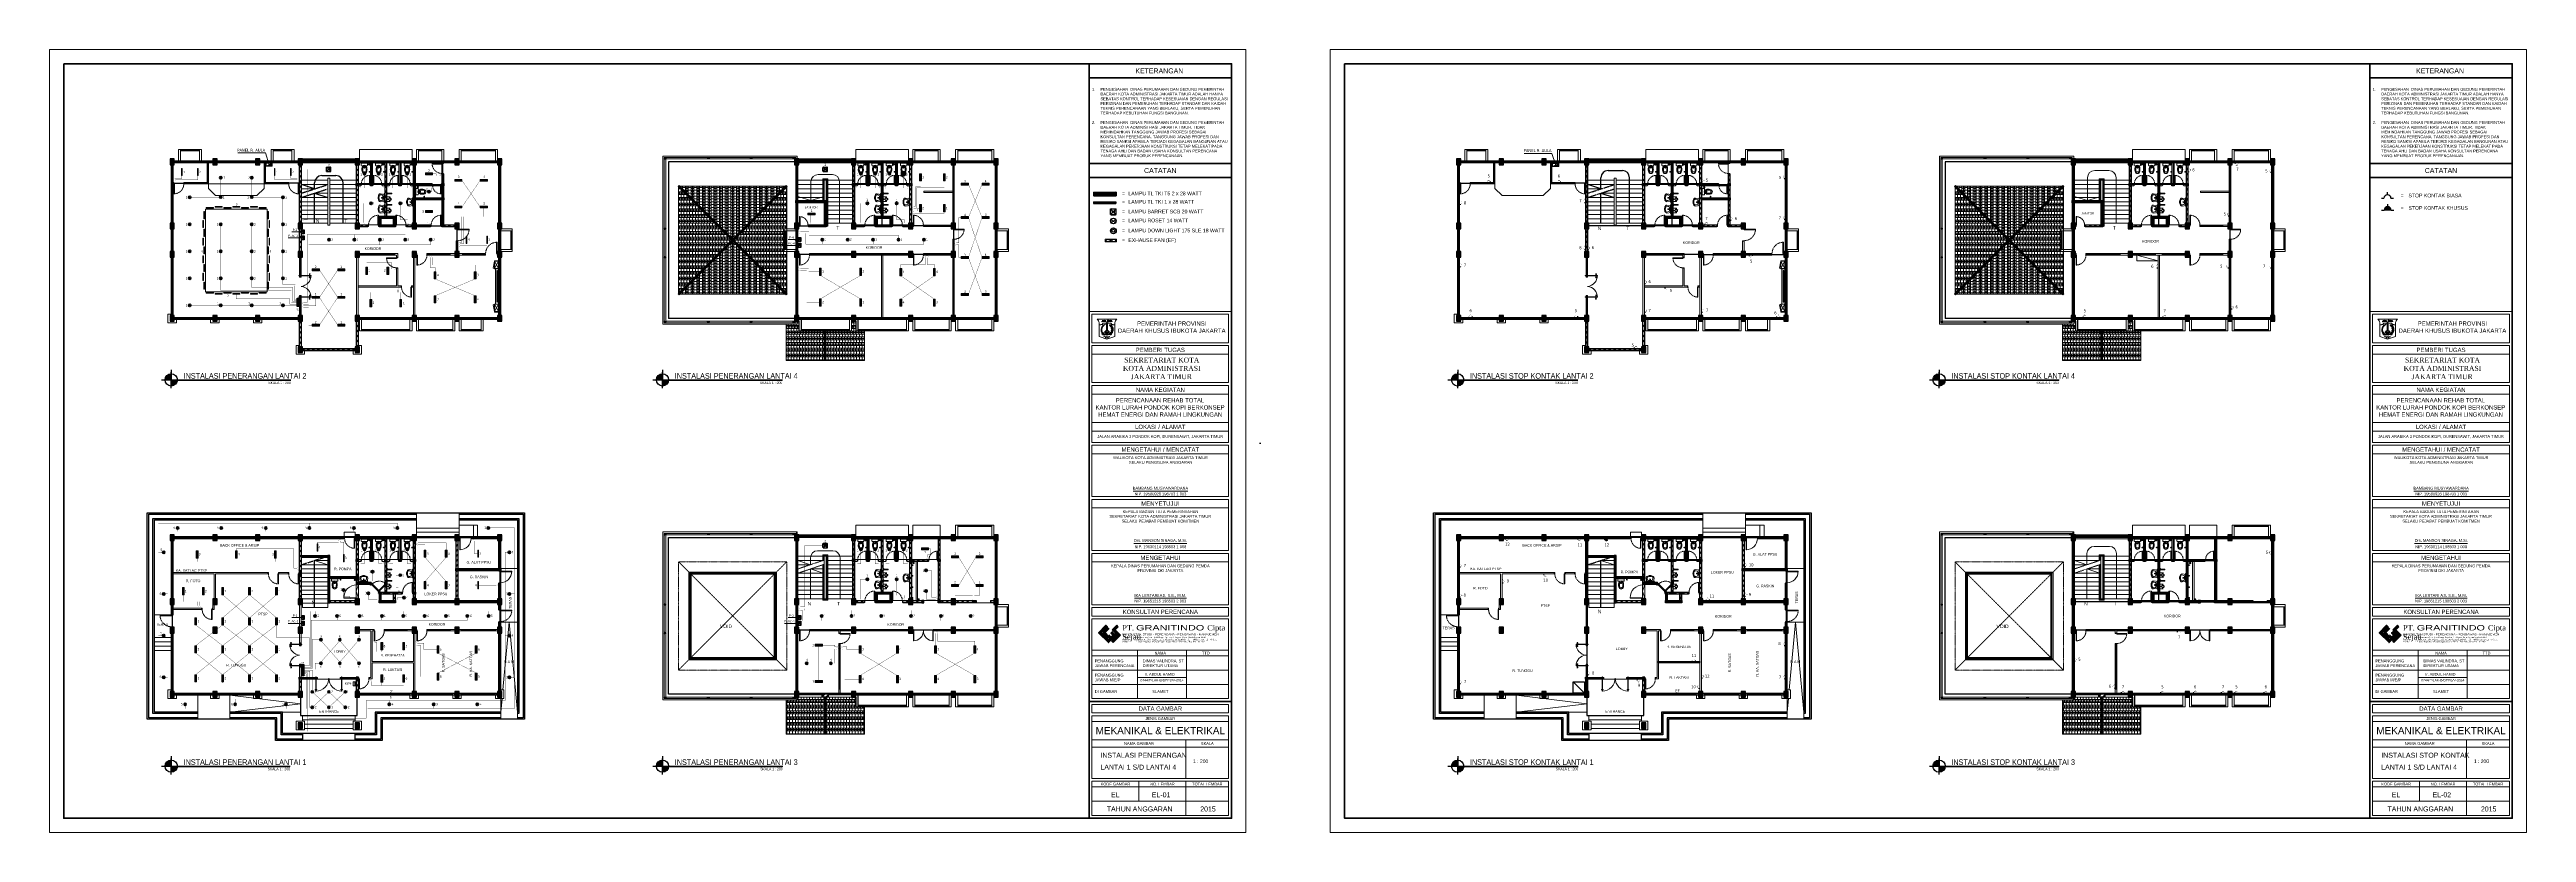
# Model space of a CAD drawing. Header units: millimetres. Extents: x -17012 to 17775, y -5570 to 5430.
import ezdxf
from ezdxf.enums import TextEntityAlignment as Align

# ---------------------------------------------------------------- set-up
doc = ezdxf.new("R2010")
doc.units = ezdxf.units.MM
for name, pattern in [('ACAD_ISO02W100', [15, 12, -3]), ('DASHDOT', [1, 0.5, -0.25, 0, -0.25]), ('DASHED2', [0.375, 0.25, -0.125]), ('HIDDEN', [0.375, 0.25, -0.125])]:
    doc.linetypes.add(name, pattern=pattern)
for name, color, linetype, lineweight in [('ars', 11, 'Continuous', 5), ('atap', 7, 'Continuous', 20), ('DENAH', 7, 'Continuous', 0), ('dinding', 5, 'Continuous', 15), ('FURNITURE', 163, 'Continuous', 5), ('GRS KOP', 1, 'Continuous', 35), ('HACH', 252, 'Continuous', 0), ('kabel', 1, 'Continuous', 50), ('KOLOM', 1, 'Continuous', 30), ('kop', 7, 'Continuous', 20), ('kus', 63, 'Continuous', 15), ('KUSEN', 30, 'Continuous', 15), ('LAMPU-LISTRIK', 22, 'Continuous', 0), ('lan', 7, 'Continuous', 15), ('logo', 7, 'Continuous', 50), ('not', 7, 'Continuous', 20), ('Notasi', 2, 'Continuous', 20), ('PARTISI', 190, 'Continuous', 9), ('SANITAIR', 4, 'Continuous', 5), ('sol kol', 8, 'Continuous', 0), ('tem', 5, 'Continuous', 20)]:
    doc.layers.add(name, color=color, linetype=linetype, lineweight=lineweight)
doc.layers.add('as', color=1, linetype='Continuous', plot=False)
for name, color, linetype in [('D1', 1, 'Continuous'), ('HCH', 8, 'Continuous'), ('HT', 8, 'Continuous'), ('potongan', 210, 'Continuous')]:
    doc.layers.add(name, color=color, linetype=linetype)
doc.styles.add('BARU', font='complex.shx')
doc.styles.add('NOT', font='ARIALN.TTF')
doc.styles.get("Standard").update_dxf_attribs({"font": 'arial.ttf'})
doc.styles.add('style2', font='verdana.ttf')
doc.styles.add('tahoma', font='tahoma.ttf')
pattern_1 = [(45, (-13189.706, -4278.213), (-35.35534, 35.35534), []), (45, (-13177.206, -4278.213), (-35.35534, 35.35534), [])]
pattern_2 = [(45, (-12989.706, -4278.213), (-35.35534, 35.35534), []), (45, (-12977.206, -4278.213), (-35.35534, 35.35534), [])]
pattern_3 = [(45, (-13389.706, -4278.213), (-35.35534, 35.35534), []), (45, (-13377.206, -4278.213), (-35.35534, 35.35534), [])]
pattern_4 = [(45, (4876.857, -4278.213), (-35.35534, 35.35534), []), (45, (4889.357, -4278.213), (-35.35534, 35.35534), [])]
pattern_5 = [(45, (5076.857, -4278.213), (-35.35534, 35.35534), []), (45, (5089.357, -4278.213), (-35.35534, 35.35534), [])]
pattern_6 = [(45, (4676.857, -4278.213), (-35.35534, 35.35534), []), (45, (4689.357, -4278.213), (-35.35534, 35.35534), [])]
pattern_7 = [(45, (-6417.746, -3643.213), (-35.35534, 35.35534), []), (45, (-6405.246, -3643.213), (-35.35534, 35.35534), [])]
pattern_8 = [(45, (-6217.746, -3643.213), (-35.3553, 35.3553), []), (45, (-6205.246, -3643.213), (-35.3553, 35.3553), [])]
pattern_9 = [(45, (11510.864, -3643.213), (-35.35534, 35.35534), []), (45, (11523.364, -3643.213), (-35.35534, 35.35534), [])]
pattern_10 = [(45, (11710.864, -3643.213), (-35.3553, 35.3553), []), (45, (11723.364, -3643.213), (-35.3553, 35.3553), [])]
pattern_11 = [(45, (-5717.746, 1611.834), (-35.3553, 35.3553), []), (45, (-5705.246, 1611.834), (-35.3553, 35.3553), [])]
pattern_12 = [(45, (-5917.746, 1611.834), (-35.3553, 35.3553), []), (45, (-5905.246, 1611.834), (-35.3553, 35.3553), [])]
pattern_13 = [(45, (12210.864, 1611.834), (-35.3553, 35.3553), []), (45, (12223.364, 1611.834), (-35.3553, 35.3553), [])]
pattern_14 = [(45, (12010.864, 1611.834), (-35.3553, 35.3553), []), (45, (12023.364, 1611.834), (-35.3553, 35.3553), [])]
pattern_15 = [(45, (-13389.706, 1336.834), (-35.35534, 35.35534), []), (45, (-13377.206, 1336.834), (-35.35534, 35.35534), [])]
pattern_16 = [(45, (-13189.706, 1336.834), (-35.3553, 35.3553), []), (45, (-13177.206, 1336.834), (-35.3553, 35.3553), [])]
pattern_17 = [(45, (-15389.706, -3628.213), (-35.35534, 35.35534), []), (45, (-15377.206, -3628.213), (-35.35534, 35.35534), [])]
pattern_18 = [(45, (4676.857, 1336.834), (-35.35534, 35.35534), []), (45, (4689.357, 1336.834), (-35.35534, 35.35534), [])]
pattern_19 = [(45, (4876.857, 1336.834), (-35.3553, 35.3553), []), (45, (4889.357, 1336.834), (-35.3553, 35.3553), [])]
pattern_20 = [(45, (2676.857, -3628.213), (-35.35534, 35.35534), []), (45, (2689.357, -3628.213), (-35.35534, 35.35534), [])]

# ---------------------------------------------------------------- blocks, each defined once
blk = doc.blocks.new('K1')
at = {"layer": 'KOLOM'}
blk.add_lwpolyline([(0.2, 0.15), (-0.2, 0.15), (-0.2, -0.15), (0.2, -0.15), (0.2, 0.15)], dxfattribs=at)
blk = doc.blocks.new('P 70')
for points in [[(-0.74, 0), (-0.78, 0), (-0.78, 0.1), (-0.74, 0.1)], [(-0.74, 0.06), (-0.74, 0.06), (-0.74, 0.06), (-0.74, 0.1), (-0.78, 0.1), (-0.78, 0), (-0.74, 0), (-0.74, 0.06), (-0.74, 0.06)], [(-0.04, 0.8), (-0.08, 0.8), (-0.08, 0.68), (-0.04, 0.68)], [(-0.04, 0.68), (-0.08, 0.68), (-0.08, 0.22), (-0.04, 0.22)], [(-0.04, 0.1), (-0.08, 0.1), (-0.08, 0.22), (-0.04, 0.22)], [(-0.04, 0), (0, 0), (0, 0.1), (-0.04, 0.1)], [(-0.04, 0.06), (-0.04, 0.06), (-0.04, 0.06), (-0.04, 0.1), (0, 0.1), (0, 0), (-0.04, 0), (-0.04, 0.06), (-0.04, 0.06)]]:
    blk.add_lwpolyline(points, close=True)
at = {"linetype": 'HIDDEN', "ltscale": 0.3}
blk.add_lwpolyline([(-0.74, 0.1, -0.414214), (-0.04, 0.8, -1.303225)], format="xyb", dxfattribs=at)
blk = doc.blocks.new('KP')
at = {"layer": 'KOLOM'}
blk.add_lwpolyline([(0.075, -0.075), (-0.075, -0.075), (-0.075, 0.075), (0.075, 0.075), (0.075, -0.075)], dxfattribs=at)
blk = doc.blocks.new('washtafel L237 a')
for p, q in [((-0.28, -0.29), (-0.24, 0)), ((-0.24, 0), (0, 0)), ((0.24, 0), (0, 0)), ((0.28, -0.29), (0.24, 0)), ((-0.15, -0.02), (0, -0.02)), ((0, -0.18), (-0.01, -0.18)), ((0, -0.19), (-0.01, -0.19)), ((0, -0.2), (-0.01, -0.2)), ((0.15, -0.02), (0, -0.02)), ((0, -0.18), (0.01, -0.18)), ((0, -0.19), (0.01, -0.19)), ((0, -0.2), (0.01, -0.2))]:
    blk.add_line(p, q)
for centre, radius in [((-0.01, -0.08), 0.00488), ((0, -0.04), 0.00695), ((0, -0.04), 0.00529), ((0.01, -0.08), 0.00488)]:
    blk.add_circle(centre, radius)
for centre, radius, start, end in [((-0.17, -0.31), 0.11, 171.786, 240.1395), ((-0.15, -0.09), 0.0742, 90.0661, 157.5039), ((0, -0.02), 0.443, 239.9631, 270.4171), ((0.07, -0.28), 0.273, 154.0541, 184.6243), ((-0.12, -0.29), 0.0858, 186.0548, 250.1625), ((-0.12, -0.19), 0.0678, 92.544, 154.459), ((0, 0), 0.406, 248.7209, 270.1375), ((0.01, -2.1), 1.98, 91.1939, 93.8059), ((-0.06, -0.08), 0.0285, 98.132, 275.8135), ((0, -0.34), 0.286, 89.6669, 101.6651), ((-0.05, -0.15), 0.0337, 40.1188, 95.4553), ((0, -0.08), 0.0312, 89.6915, 225.3566), ((-0.53, -0.22), 0.513, 2.5647, 13.8912), ((0, -0.2), 0.0272, 129.5111, 54.4666), ((0, -0.08), 0.0231, 89.5833, 212.8124), ((-0.04, -0.11), 0.03, 5.694, 32.8124), ((-0.04, -0.13), 0.0267, 4.6349, 46.9394), ((-0.01, -0.18), 0.009, 183.4751, 270), ((0, -0.2), 0.0234, 136.8784, 48.8129), ((-0.01, -0.19), 0.009, 182.5647, 270), ((-0.62, -0.17), 0.611, 359.8012, 5.694), ((-0.01, -0.17), 0.006, 179.8012, 270), ((0, -0.2), 0.0119, 184.4951, 2.4242), ((0, -0.08), 0.0312, 314.6434, 90.3085), ((0, -0.34), 0.286, 78.3349, 90.3331), ((0, -0.08), 0.0231, 327.1876, 90.4167), ((0, 0), 0.406, 269.8625, 291.2791), ((0, -0.02), 0.443, 269.5829, 300.0369), ((0.04, -0.11), 0.03, 147.1876, 174.306), ((0.62, -0.17), 0.611, 174.306, 180.1988), ((0.04, -0.13), 0.0267, 133.0606, 175.3651), ((0.01, -0.17), 0.006, 270, 0.1988), ((0.01, -0.18), 0.009, 270, 356.5249), ((0.01, -0.19), 0.009, 270, 357.4353), ((0.53, -0.22), 0.513, 166.1088, 177.4353), ((0.05, -0.15), 0.0337, 84.5447, 139.8812), ((-0.01, -2.1), 1.98, 86.1941, 88.8061), ((0.06, -0.08), 0.0285, 264.1865, 81.868), ((0.12, -0.19), 0.0678, 25.541, 87.456), ((0.15, -0.09), 0.0742, 22.4961, 89.9339), ((0.12, -0.29), 0.0858, 289.8375, 353.9452), ((-0.07, -0.28), 0.273, 355.3757, 25.9459), ((0.17, -0.31), 0.11, 299.8605, 8.214)]:
    blk.add_arc(centre, radius, start, end)
blk = doc.blocks.new('URINOIR ATAS')
for p, q in [((-0.16, 0), (-0.16, 0.22)), ((-0.16, 0.22), (-0.15, 0.22)), ((-0.13, 0.2), (-0.16, 0.2)), ((-0.16, 0), (0, 0)), ((-0.13, 0.2), (-0.14, 0.22)), ((-0.03, 0.31), (0, 0.31)), ((-0.01, 0.01), (-0.03, 0)), ((-0.02, 0.29), (0, 0.29)), ((-0.01, 0.12), (0.01, 0.12)), ((-0.01, 0.11), (0.01, 0.11)), ((-0.01, 0.11), (0.01, 0.11)), ((-0.01, 0.11), (-0.01, 0.11)), ((-0.01, 0.1), (0.01, 0.1)), ((-0.01, 0.01), (0.01, 0.01)), ((-0.01, -0.02), (-0.01, 0)), ((0.03, 0.31), (0, 0.31)), ((0.02, 0.29), (0, 0.29)), ((0, 0.12), (0, 0.11)), ((0, 0.12), (0, 0.11)), ((0.16, 0), (0, 0)), ((0.01, 0.11), (0.01, 0.11)), ((0.01, 0.01), (0.03, 0)), ((0.01, 0), (0.01, -0.02)), ((0.13, 0.2), (0.14, 0.22)), ((0.13, 0.2), (0.16, 0.2)), ((0.16, 0.22), (0.15, 0.22)), ((0.16, 0), (0.16, 0.22)), ((0.01, -0.02), (-0.01, -0.02))]:
    blk.add_line(p, q)
for points in [[(0, 0.1, 0.070821), (0, 0.1, 0.082428), (0, 0.1, 0.106823), (0.01, 0.1, 0.13413), (0.01, 0.1, 0.13413), (0.01, 0.1, 0.106823), (0, 0.11, 0.082428), (0, 0.11, 0.070821), (0, 0.11, 0.070821), (0, 0.11, 0.082428), (0, 0.11, 0.106823), (-0.01, 0.1, 0.13413), (-0.01, 0.1, 0.13413), (-0.01, 0.1, 0.106823), (0, 0.1, 0.082428), (0, 0.1, 0.070821)], [(-0.01, 0.11, 0.164804), (-0.01, 0.11, 0.105758), (-0.01, 0.11, 0.068984), (-0.01, 0.1, 0.055178), (-0.01, 0.1, 0.055178), (-0.01, 0.1, 0.068984), (-0.01, 0.1, 0.105758), (-0.01, 0.1, 0.164804), (-0.01, 0.1, 0.164804), (-0.01, 0.1, 0.105758), (-0.01, 0.1, 0.068984), (-0.01, 0.1, 0.055178), (-0.01, 0.1, 0.055178), (-0.01, 0.1, 0.068984), (-0.01, 0.11, 0.105758), (-0.01, 0.11, 0.164804)], [(0.01, 0.11, 0.164804), (0.01, 0.11, 0.105758), (0.01, 0.11, 0.068984), (0.01, 0.1, 0.055178), (0.01, 0.1, 0.055178), (0.01, 0.1, 0.068984), (0.01, 0.1, 0.105758), (0.01, 0.1, 0.164804), (0.01, 0.1, 0.164804), (0.01, 0.1, 0.105758), (0.01, 0.1, 0.068984), (0.01, 0.1, 0.055178), (0.01, 0.1, 0.055178), (0.01, 0.1, 0.068984), (0.01, 0.11, 0.105758), (0.01, 0.11, 0.164804)]]:
    blk.add_lwpolyline(points, format="xyb", close=True)
blk.add_lwpolyline([(0.01, 0.06), (0.01, 0.07), (0.01, 0.08), (-0.01, 0.08), (-0.01, 0.07), (-0.01, 0.06)], close=True)
for centre, radius in [((0, 0.07), 0.025), ((0, 0.03), 0.0106), ((0, 0.03), 0.00723)]:
    blk.add_circle(centre, radius)
for centre, radius, start, end in [((-0.16, 0.22), 0.005, 90, 180), ((-0.16, 0.2), 0.005, 90, 180), ((-0.15, 0.22), 0.005, 30.5859, 90), ((-0.15, 0.26), 0.055, 287.3602, 311.4179), ((0, 0.33), 0.187, 224.1477, 269.6422), ((-0.61, 0.72), 0.709, 314.7654, 324.2179), ((-0.48, 0.54), 0.518, 315.9836, 330.7336), ((-0.03, 0.3), 0.0148, 90, 144.2179), ((-0.02, 0.28), 0.00593, 90, 150.7336), ((0.12, 0.06), 0.137, 181.3482, 199.9236), ((0, 0.11), 0.0162, 43.0169, 136.9831), ((-0.01, 0.11), 0.00119, 90, 180), ((0, 0.33), 0.187, 270.3578, 315.8523), ((0.01, 0.11), 0.00119, 0, 90), ((-0.19, 0.06), 0.208, 345.4703, 357.6692), ((0.02, 0.28), 0.00593, 29.2664, 90), ((0.48, 0.54), 0.518, 209.2664, 224.0164), ((0.03, 0.3), 0.0148, 35.7821, 90), ((0.61, 0.72), 0.709, 215.7821, 225.2346), ((0.15, 0.26), 0.055, 228.5821, 252.6398), ((0.15, 0.22), 0.005, 90, 149.4141), ((0.16, 0.22), 0.005, 0, 90), ((0.16, 0.2), 0.005, 0, 90)]:
    blk.add_arc(centre, radius, start, end)
blk = doc.blocks.new('P 60')
for points in [[(-0.64, 0), (-0.68, 0), (-0.68, 0.1), (-0.64, 0.1)], [(-0.64, 0.06), (-0.64, 0.06), (-0.64, 0.06), (-0.64, 0.1), (-0.68, 0.1), (-0.68, 0), (-0.64, 0), (-0.64, 0.06), (-0.64, 0.06)], [(-0.04, 0.7), (-0.04, 0.1), (-0.08, 0.1), (-0.08, 0.7)], [(-0.04, 0.7), (-0.04, 0.1), (-0.08, 0.1), (-0.08, 0.7)], [(-0.04, 0), (0, 0), (0, 0.1), (-0.04, 0.1)], [(-0.04, 0.06), (-0.04, 0.06), (-0.04, 0.06), (-0.04, 0.1), (0, 0.1), (0, 0), (-0.04, 0), (-0.04, 0.06), (-0.04, 0.06)]]:
    blk.add_lwpolyline(points, close=True)
at = {"linetype": 'HIDDEN', "ltscale": 0.3}
blk.add_lwpolyline([(-0.64, 0.1, -0.414214), (-0.04, 0.7, -1.303225)], format="xyb", dxfattribs=at)
blk = doc.blocks.new('KRAN ATAS')
for p, q in [((-0.02, 0), (0, 0)), ((-0.02, 0), (0, 0)), ((-0.02, 0), (-0.02, 0)), ((-0.01, 0.01), (-0.01, 0.04)), ((0.02, 0), (0, 0)), ((0.02, 0), (0, 0)), ((0.01, 0.01), (0.01, 0.04)), ((0.02, 0), (0.02, 0))]:
    blk.add_line(p, q)
for centre, radius, start, end in [((-0.02, 0.06), 0.0057, 105.45, 257.2407), ((-0.02, 0.06), 0.0057, 92.509, 270.0343), ((0, 0.06), 0.0223, 89.786, 270.2141), ((0, 0.06), 0.0162, 89.7094, 270.2949), ((-0.01, 0.07), 0.0057, 60.3207, 212.5415), ((-0.02, 0.08), 0.0057, 47.464, 224.6597), ((-0.01, 0.05), 0.0057, 154.4974, 295.7282), ((-0.01, 0.05), 0.0057, 142.579, 307.6346), ((-0.02, 0), 0.0005, 90, 180), ((0, 0.1), 0.00865, 90, 191.4881), ((0, 0.08), 0.0057, 89.095, 165.324), ((-0.04, 0.09), 0.0331, 343.1048, 7.2203), ((0, 0.08), 0.0057, 89.095, 152.5938), ((0, 0.06), 0.0102, 89.532, 270.4679), ((0, 0.04), 0.0057, 191.86, 266.0615), ((-0.01, 0.01), 0.004, 270, 0), ((0, 0.1), 0.00865, 348.5119, 90), ((0, 0.08), 0.0057, 14.676, 90.905), ((0, 0.06), 0.0162, 269.7051, 90.2906), ((0, 0.06), 0.0223, 269.7859, 90.214), ((0, 0.08), 0.0057, 27.4062, 90.905), ((0, 0.06), 0.0102, 269.5321, 90.468), ((0, 0.04), 0.0057, 273.9385, 348.14), ((0, 0.04), 0.0057, 273.9385, 334.0348), ((0, 0.04), 0.0057, 205.9652, 266.0615), ((0.04, 0.09), 0.0331, 172.7797, 196.8952), ((0.02, 0.08), 0.0057, 315.3403, 132.536), ((0.01, 0.07), 0.0057, 327.4585, 119.6793), ((0.01, 0.05), 0.0057, 232.3654, 37.421), ((0.01, 0.05), 0.0057, 244.2718, 25.5026), ((0.01, 0.01), 0.004, 180, 270), ((0.02, 0.06), 0.0057, 269.9657, 87.491), ((0.02, 0.06), 0.0057, 282.7593, 74.55), ((0.02, 0), 0.0005, 0, 90)]:
    blk.add_arc(centre, radius, start, end)
blk = doc.blocks.new('CLOSET ATAS')
for p, q in [((0, 0.21), (0, 0)), ((0, -0.21), (0, 0)), ((0.01, 0.22), (0.15, 0.22)), ((0.17, 0.13), (0.29, 0.16)), ((0.23, 0.08), (0.27, 0.08)), ((0.23, 0.07), (0.23, 0.06)), ((0.23, 0.06), (0.26, 0.06)), ((0.26, 0.06), (0.27, 0.06)), ((0.26, 0.06), (0.26, 0)), ((0.26, 0.06), (0.26, 0.06)), ((0.26, -0.06), (0.26, 0)), ((0.27, 0.08), (0.27, 0.09)), ((0.27, 0.08), (0.27, 0.06)), ((0.27, 0.06), (0.27, 0)), ((0.27, -0.06), (0.27, 0)), ((0.28, 0.13), (0.28, 0.11)), ((0.3, 0.09), (0.29, 0.09)), ((0.29, 0.08), (0.29, 0.07)), ((0.3, 0.06), (0.29, 0.06)), ((0.3, 0.08), (0.3, 0.07)), ((-0.01, -0.12), (-0.03, -0.12)), ((-0.03, -0.12), (-0.03, -0.15)), ((-0.03, -0.15), (-0.01, -0.15)), ((-0.01, -0.11), (-0.01, -0.16)), ((0.01, -0.22), (0.15, -0.22)), ((0.17, -0.12), (0.19, -0.12)), ((0.17, -0.14), (0.19, -0.14)), ((0.17, -0.15), (0.17, -0.14)), ((0.18, -0.14), (0.18, -0.15)), ((0.18, -0.15), (0.18, -0.15)), ((0.19, -0.12), (0.19, -0.14)), ((0.19, -0.13), (0.29, -0.16)), ((0.23, -0.06), (0.26, -0.06)), ((0.23, -0.07), (0.23, -0.06)), ((0.23, -0.08), (0.27, -0.08)), ((0.26, -0.06), (0.26, -0.06)), ((0.26, -0.06), (0.27, -0.06)), ((0.27, -0.08), (0.27, -0.06)), ((0.27, -0.08), (0.27, -0.09)), ((0.28, -0.13), (0.28, -0.11)), ((0.3, -0.06), (0.29, -0.06)), ((0.29, -0.07), (0.29, -0.08)), ((0.3, -0.09), (0.29, -0.09)), ((0.3, -0.07), (0.3, -0.08))]:
    blk.add_line(p, q)
blk.add_circle((0.29, 0), 0.046)
for centre, radius, start, end in [((0.01, 0.21), 0.0135, 90, 180), ((0.24, 0), 0.103, 95.4936, 264.5064), ((0.15, 0.2), 0.015, 8.087, 90), ((-1.27, 0), 1.45, 359.8599, 8.087), ((-1.27, 0), 1.45, 351.913, 0.1401), ((0.39, -0.95), 1.07, 79.0461, 98.6197), ((0.23, 0.07), 0.00271, 90, 180), ((0.23, 0.06), 0.00271, 180, 270), ((0.43, -0.05), 0.215, 89.4826, 138.7405), ((0.27, 0.09), 0.005, 138.7405, 180), ((0.43, -0.05), 0.231, 89.4826, 128.7411), ((0.29, 0.13), 0.005, 128.7411, 180), ((0.43, -0.32), 0.5, 75.2789, 105.8515), ((0.29, 0.08), 0.00307, 90, 180), ((0.29, 0.07), 0.00307, 180, 270), ((0.3, 0.08), 0.00307, 0, 90), ((0.3, 0.07), 0.00307, 270, 0), ((0.43, -0.32), 0.484, 75.2789, 90), ((0.47, -0.14), 0.302, 48.5371, 73.1314), ((0.47, -0.14), 0.318, 48.5371, 73.1314), ((0.58, 0.08), 0.02, 7.8459, 81.6038), ((0.03, 0), 0.575, 352.1541, 7.8459), ((0.59, 0), 0.114, 0, 48.6581), ((0.59, 0), 0.114, 311.3419, 0), ((0.59, 0), 0.13, 0, 48.6581), ((0.59, 0), 0.13, 311.3419, 0), ((-0.02, -0.12), 0.0171, 24.4122, 79.3868), ((-0.02, -0.15), 0.0171, 280.6132, 335.5878), ((0.01, -0.21), 0.0135, 180, 270), ((0.15, -0.2), 0.015, 270, 351.913), ((0.18, -0.15), 0.00271, 180, 270), ((0.18, -0.15), 0.00271, 270, 0), ((0.19, -0.12), 0.00271, 0, 90), ((0.19, -0.14), 0.00271, 270, 0), ((0.23, -0.06), 0.00271, 90, 180), ((0.23, -0.07), 0.00271, 180, 270), ((0.39, 0.95), 1.06, 261.358, 280.9763), ((0.43, 0.05), 0.215, 221.2595, 270.5174), ((0.27, -0.09), 0.005, 180, 221.2595), ((0.43, 0.05), 0.231, 231.2589, 270.5174), ((0.29, -0.13), 0.005, 180, 231.2589), ((0.29, -0.07), 0.00307, 90, 180), ((0.29, -0.08), 0.00307, 180, 270), ((0.43, 0.32), 0.5, 254.1485, 284.7211), ((0.3, -0.07), 0.00307, 0, 90), ((0.3, -0.08), 0.00307, 270, 0), ((0.43, 0.32), 0.484, 270, 284.7211), ((0.47, 0.14), 0.302, 286.8686, 311.4629), ((0.47, 0.14), 0.318, 286.8686, 311.4629), ((0.58, -0.08), 0.02, 278.3962, 352.1541)]:
    blk.add_arc(centre, radius, start, end)
blk = doc.blocks.new('*X4')
at = {"color": 0}
for p, q in [((18.49, 19.19), (18.58, 19.19)), ((18.5, 19.22), (18.57, 19.22)), ((18.5, 19.17), (18.57, 19.17))]:
    blk.add_line(p, q, dxfattribs=at)
blk = doc.blocks.new('SFLOOR')
for radius in [0.05, 0.0442]:
    blk.add_circle((0, 0), radius)
blk.add_blockref('*X4', (-18.54, -19.19))
blk = doc.blocks.new('NOTASI RUANG')
at = {"layer": 'not'}
for height, p in [(0.26, (-0.01, 0.3)), (0.175, (-0.01, -0.02))]:
    blk.add_attdef('RUANG', text='', height=height, dxfattribs=at).set_placement(p, align=Align.MIDDLE_CENTER)
blk = doc.blocks.new('P 80')
for points in [[(-0.84, 0), (-0.88, 0), (-0.88, 0.1), (-0.84, 0.1)], [(-0.84, 0.06), (-0.84, 0.06), (-0.84, 0.06), (-0.84, 0.1), (-0.88, 0.1), (-0.88, 0), (-0.84, 0), (-0.84, 0.06), (-0.84, 0.06)], [(-0.04, 0.9), (-0.08, 0.9), (-0.08, 0.78), (-0.04, 0.78)], [(-0.04, 0.78), (-0.08, 0.78), (-0.08, 0.22), (-0.04, 0.22)], [(-0.04, 0.1), (-0.08, 0.1), (-0.08, 0.22), (-0.04, 0.22)], [(-0.04, 0), (0, 0), (0, 0.1), (-0.04, 0.1)], [(-0.04, 0.06), (-0.04, 0.06), (-0.04, 0.06), (-0.04, 0.1), (0, 0.1), (0, 0), (-0.04, 0), (-0.04, 0.06), (-0.04, 0.06)]]:
    blk.add_lwpolyline(points, close=True)
at = {"linetype": 'HIDDEN', "ltscale": 0.3}
blk.add_lwpolyline([(-0.84, 0.1, -0.414214), (-0.04, 0.9, -1.303225)], format="xyb", dxfattribs=at)
blk = doc.blocks.new('P1')
at = {"lineweight": 5}
h = blk.add_hatch(dxfattribs=at)
h.set_pattern_fill('ANSI31', color=256, scale=0.020282, angle=-315, style=0)
h.set_pattern_definition([(179.99999863, (-506.106483, 1417.280242), (6.07e-11, 0.0025352112676), [])])
h.paths.add_polyline_path([(-1.73, 0.81, -1), (-1.69, 0.77, -1)])
h.paths.add_polyline_path([(-1.72, 0.8, 1), (-1.7, 0.77, 1)], flags=16)
h = blk.add_hatch(dxfattribs=at)
h.set_pattern_fill('ANSI31', color=256, scale=0.020282, angle=-315, style=0)
h.set_pattern_definition([(270.00000137, (1414.9464214, -503.7726625), (0.0025352112676, 6.07e-11), [])])
h.paths.add_polyline_path([(-1.53, 0.61, 1), (-1.56, 0.64, 1)])
h.paths.add_polyline_path([(-1.53, 0.61, -1), (-1.56, 0.64, -1)], flags=16)
h = blk.add_hatch(dxfattribs=at)
h.set_pattern_fill('ANSI31', color=256, scale=0.020282, angle=-315, style=0)
h.set_pattern_definition([(179.99999863, (-505.0458133, 1416.2195722), (6.07e-11, 0.0025352112676), [])])
h.paths.add_polyline_path([(-0.67, -0.26, -1), (-0.63, -0.29, -1)])
h.paths.add_polyline_path([(-0.66, -0.26, 1), (-0.64, -0.29, 1)], flags=16)
h = blk.add_hatch(dxfattribs=at)
h.set_pattern_fill('ANSI31', color=256, scale=0.020282, angle=-315, style=0)
h.set_pattern_definition([(270.00000137, (1416.0070912, -504.8333323), (0.0025352112676, 6.07e-11), [])])
h.paths.add_polyline_path([(-0.47, -0.46, 1), (-0.5, -0.42, 1)])
h.paths.add_polyline_path([(-0.47, -0.45, -1), (-0.5, -0.42, -1)], flags=16)
for p, q in [((-1.72, 0.8), (-1.7, 0.77)), ((-1.69, 0.78), (-1.62, 0.72)), ((-1.55, 0.65), (-1.62, 0.71)), ((-1.53, 0.61), (-1.56, 0.64)), ((-0.66, -0.26), (-0.64, -0.29)), ((-0.63, -0.28), (-0.56, -0.34)), ((-0.49, -0.41), (-0.56, -0.35)), ((-0.47, -0.45), (-0.5, -0.42))]:
    blk.add_line(p, q, dxfattribs=at)
at = {"color": 8, "lineweight": 5}
for p, q in [((-1.64, 0.71), (-1.7, 0.77)), ((-1.64, 0.7), (-1.7, 0.76)), ((-1.64, 0.7), (-1.7, 0.76)), ((-1.63, 0.71), (-1.69, 0.77)), ((-1.63, 0.7), (-1.57, 0.63)), ((-1.63, 0.7), (-1.57, 0.64)), ((-1.63, 0.69), (-1.57, 0.63)), ((-1.62, 0.7), (-1.56, 0.64)), ((-0.58, -0.36), (-0.64, -0.29)), ((-0.58, -0.36), (-0.64, -0.3)), ((-0.58, -0.36), (-0.64, -0.3)), ((-0.57, -0.35), (-0.63, -0.29)), ((-0.57, -0.36), (-0.51, -0.42)), ((-0.57, -0.37), (-0.51, -0.43)), ((-0.57, -0.37), (-0.51, -0.43)), ((-0.56, -0.36), (-0.5, -0.42))]:
    blk.add_line(p, q, dxfattribs=at)
at = {"color": 9, "lineweight": 5}
for p, q in [((-1.64, 0.7), (-1.7, 0.76)), ((-1.63, 0.69), (-1.57, 0.63)), ((-0.58, -0.36), (-0.64, -0.3)), ((-0.57, -0.37), (-0.51, -0.43))]:
    blk.add_line(p, q, dxfattribs=at)
at = {"lineweight": 5}
for points in [[(-1.7, 0.8), (-1.72, 0.77)], [(-1.53, 0.64), (-1.56, 0.61)], [(-0.64, -0.26), (-0.66, -0.29)], [(-0.47, -0.42), (-0.5, -0.45)]]:
    blk.add_lwpolyline(points, dxfattribs=at)
for points in [[(-1.1, 1.24), (-1.7, 0.64), (-1.69, 0.63), (-1.09, 1.23), (-1.1, 1.24)], [(-1.27, 1.2), (-1.2, 1.27), (-1.06, 1.13), (-1.13, 1.06), (-1.27, 1.2)], [(-0.03, 0.17), (-0.63, -0.43), (-0.64, -0.42), (-0.04, 0.18), (-0.03, 0.17)], [(-0.07, 0), (0, 0.07), (-0.14, 0.21), (-0.21, 0.14), (-0.07, 0)]]:
    blk.add_lwpolyline(points)
for points in [[(-1.7, 0.64, 0.396093), (-0.67, 0.6)], [(-0.63, -0.43, -0.396093), (-0.67, 0.6)]]:
    blk.add_lwpolyline(points, format="xyb")
at = {"lineweight": 9}
for points in [[(-1.15, 1.18), (-1.18, 1.15), (-1.22, 1.19), (-1.19, 1.22)], [(-1.08, 1.11), (-1.11, 1.08), (-1.18, 1.15), (-1.15, 1.18)], [(-0.16, 0.19), (-0.19, 0.16), (-0.12, 0.09), (-0.09, 0.12)], [(-0.09, 0.12), (-0.12, 0.09), (-0.09, 0.06), (-0.06, 0.09)]]:
    blk.add_lwpolyline(points, close=True, dxfattribs=at)
at = {"lineweight": 5}
for centre, radius in [((-1.71, 0.79), 0.0254), ((-1.71, 0.79), 0.0195), ((-1.55, 0.62), 0.0254), ((-1.55, 0.62), 0.0195), ((-0.65, -0.27), 0.0254), ((-0.65, -0.27), 0.0195), ((-0.49, -0.44), 0.0254), ((-0.49, -0.44), 0.0195)]:
    blk.add_circle(centre, radius, dxfattribs=at)
for centre in [(-1.17, 1.17), (-0.11, 0.11)]:
    blk.add_circle(centre, 0.04)
blk = doc.blocks.new('TL')
at = {"layer": 'LAMPU-LISTRIK', "color": 60, "ltscale": 2}
for p, q in [((2018540, -298573), (2018540, -298677)), ((2018540, -298573), (2018552, -298573)), ((2018552, -298656), (2018540, -298656)), ((2018540, -298677), (2018540, -298734)), ((2019542, -298677), (2018540, -298677)), ((2019542, -298688), (2018540, -298688)), ((2019542, -298723), (2018540, -298723)), ((2018540, -298838), (2018540, -298734)), ((2019542, -298734), (2018540, -298734)), ((2018552, -298755), (2018540, -298755)), ((2018540, -298838), (2018552, -298838)), ((2019538, -298656), (2018546, -298656)), ((2018552, -298573), (2018552, -298656)), ((2018563, -298601), (2018552, -298601)), ((2018563, -298604), (2018552, -298604)), ((2018563, -298622), (2018552, -298622)), ((2018563, -298624), (2018552, -298624)), ((2018552, -298838), (2018552, -298755)), ((2018563, -298787), (2018552, -298787)), ((2018563, -298790), (2018552, -298790)), ((2018563, -298807), (2018552, -298807)), ((2018563, -298810), (2018552, -298810)), ((2018563, -298597), (2018563, -298629)), ((2018563, -298814), (2018563, -298782)), ((2019512, -298590), (2018570, -298590)), ((2019512, -298635), (2018570, -298635)), ((2019512, -298776), (2018570, -298776)), ((2019512, -298821), (2018570, -298821)), ((2018572, -298590), (2018572, -298635)), ((2018572, -298821), (2018572, -298776)), ((2019511, -298590), (2019511, -298635)), ((2019511, -298821), (2019511, -298776)), ((2019519, -298597), (2019519, -298629)), ((2019519, -298601), (2019531, -298601)), ((2019519, -298604), (2019531, -298604)), ((2019519, -298622), (2019531, -298622)), ((2019519, -298624), (2019531, -298624)), ((2019519, -298814), (2019519, -298782)), ((2019519, -298787), (2019531, -298787)), ((2019519, -298790), (2019531, -298790)), ((2019519, -298807), (2019531, -298807)), ((2019519, -298810), (2019531, -298810)), ((2019542, -298573), (2019531, -298573)), ((2019531, -298573), (2019531, -298656)), ((2019531, -298656), (2019542, -298656)), ((2019531, -298838), (2019531, -298755)), ((2019531, -298755), (2019542, -298755)), ((2019542, -298838), (2019531, -298838)), ((2019542, -298573), (2019542, -298677)), ((2019542, -298677), (2019542, -298734)), ((2019542, -298838), (2019542, -298734))]:
    blk.add_line(p, q, dxfattribs=at)
at = {"layer": 'LAMPU-LISTRIK', "color": 60}
for p, q in [((2018552, -298573), (2019531, -298573)), ((2018552, -298755), (2019531, -298755)), ((2018552, -298838), (2019531, -298838))]:
    blk.add_line(p, q, dxfattribs=at)
at = {"layer": 'LAMPU-LISTRIK', "color": 60, "ltscale": 2}
for centre, start, end in [((2018570, -298597), 90, 180), ((2018570, -298629), 180, 270), ((2018570, -298782), 90, 180), ((2018570, -298814), 180, 270), ((2019512, -298597), 0, 90), ((2019512, -298629), 270, 0), ((2019512, -298782), 0, 90), ((2019512, -298814), 270, 0)]:
    blk.add_arc(centre, 6.78, start, end, dxfattribs=at)
blk = doc.blocks.new('ROSET')
at = {"layer": 'kabel', "color": 2, "linetype": 'Continuous'}
blk.add_circle((917213, 345614), 15.9, dxfattribs=at)
at = {"layer": 'potongan', "color": 2, "ltscale": 150}
for p, q in [((917202, 345623), (917223, 345606)), ((917223, 345623), (917202, 345606))]:
    blk.add_line(p, q, dxfattribs=at)
blk.add_circle((917213, 345614), 13.2, dxfattribs=at)
blk = doc.blocks.new('RV2')
at = {"layer": 'kabel', "color": 2, "linetype": 'Continuous'}
for radius in [15.9, 6.34]:
    blk.add_circle((936836, 350587), radius, dxfattribs=at)
blk = doc.blocks.new('GEH')
at = {"layer": 'D1', "color": 60, "const_width": 6.12}
for points in [[(2070579, -300138, -0.9918081), (2070694, -300139)], [(2070579, -300139, 0.9918081), (2070694, -300138)]]:
    blk.add_lwpolyline(points, format="xyb", dxfattribs=at)
at = {"layer": 'D1', "color": 60, "const_width": 8.16}
for points in [[(2070636, -300082), (2070659, -299965)], [(2070659, -299965), (2070712, -299965)]]:
    blk.add_lwpolyline(points, dxfattribs=at)
blk = doc.blocks.new('RVG2E')
at = {"layer": 'LAMPU-LISTRIK', "color": 60, "ltscale": 2}
for p, q in [((916780, 336534), (916780, 336525)), ((916780, 336534), (916781, 336534)), ((916781, 336525), (916780, 336525)), ((916781, 336534), (916781, 336525)), ((916783, 336531), (916781, 336531)), ((916783, 336531), (916781, 336531)), ((916783, 336529), (916781, 336529)), ((916783, 336528), (916781, 336528)), ((916783, 336532), (916783, 336527)), ((916783, 336532), (916877, 336532)), ((916783, 336531), (916783, 336528)), ((916783, 336527), (916877, 336527)), ((916877, 336532), (916877, 336527)), ((916878, 336531), (916879, 336531)), ((916878, 336531), (916878, 336528)), ((916878, 336531), (916879, 336531)), ((916878, 336529), (916879, 336529)), ((916878, 336528), (916879, 336528)), ((916879, 336534), (916879, 336525)), ((916880, 336534), (916879, 336534)), ((916879, 336525), (916880, 336525)), ((916880, 336534), (916880, 336525))]:
    blk.add_line(p, q, dxfattribs=at)
at = {"layer": 'LAMPU-LISTRIK', "color": 60}
for p, q in [((916879, 336534), (916781, 336534)), ((916879, 336525), (916781, 336525))]:
    blk.add_line(p, q, dxfattribs=at)
at = {"layer": 'LAMPU-LISTRIK', "color": 60, "ltscale": 2}
for centre, major_axis, start_param, end_param in [((916783, 336531), (-0.479, 0.479), -0.785398, 0.785398), ((916783, 336528), (-0.479, 0.479), 0.785398, 2.356194), ((916877, 336531), (0.479, 0.479), 5.497787, 7.068583), ((916877, 336528), (0.479, 0.479), 3.926991, 5.497787)]:
    blk.add_ellipse(centre, major_axis=major_axis, ratio=1, start_param=start_param, end_param=end_param, dxfattribs=at)
blk = doc.blocks.new('tlhh')
at = {"layer": 'HCH', "color": 2}
for p, q in [((910691, 351563), (910695, 351563)), ((910691, 351563), (910691, 351534)), ((910691, 351534), (910695, 351534)), ((910691, 351534), (910691, 351505)), ((910695, 351534), (910691, 351534)), ((910695, 351505), (910691, 351505)), ((910695, 351563), (911036, 351563)), ((910695, 351563), (910695, 351534)), ((910699, 351553), (910695, 351553)), ((910699, 351552), (910695, 351552)), ((910699, 351546), (910695, 351546)), ((910699, 351545), (910695, 351545)), ((910695, 351534), (911036, 351534)), ((910695, 351534), (910695, 351505)), ((910695, 351534), (911036, 351534)), ((910699, 351524), (910695, 351524)), ((910699, 351523), (910695, 351523)), ((910699, 351517), (910695, 351517)), ((910699, 351516), (910695, 351516)), ((910695, 351505), (911036, 351505)), ((910699, 351554), (910699, 351543)), ((910699, 351526), (910699, 351515)), ((911029, 351557), (910702, 351557)), ((910702, 351557), (910702, 351541)), ((911029, 351541), (910702, 351541)), ((911029, 351528), (910702, 351528)), ((910702, 351528), (910702, 351512)), ((911029, 351512), (910702, 351512)), ((911029, 351557), (911029, 351541)), ((911029, 351528), (911029, 351512)), ((911032, 351554), (911032, 351543)), ((911032, 351553), (911036, 351553)), ((911032, 351552), (911036, 351552)), ((911032, 351546), (911036, 351546)), ((911032, 351545), (911036, 351545)), ((911032, 351526), (911032, 351515)), ((911032, 351524), (911036, 351524)), ((911032, 351523), (911036, 351523)), ((911032, 351517), (911036, 351517)), ((911032, 351516), (911036, 351516)), ((911036, 351563), (911036, 351534)), ((911040, 351563), (911036, 351563)), ((911036, 351534), (911036, 351505)), ((911040, 351534), (911036, 351534)), ((911036, 351534), (911040, 351534)), ((911036, 351505), (911040, 351505)), ((911040, 351563), (911040, 351534)), ((911040, 351534), (911040, 351505))]:
    blk.add_line(p, q, dxfattribs=at)
for centre, start, end in [((910702, 351554), 90, 180), ((910702, 351543), 180, 270), ((910702, 351526), 90, 180), ((910702, 351515), 180, 270), ((911029, 351554), 0, 90), ((911029, 351543), 270, 0), ((911029, 351526), 0, 90), ((911029, 351515), 270, 0)]:
    blk.add_arc(centre, 2.36, start, end, dxfattribs=at)
blk = doc.blocks.new('mmj4')
at = {"layer": 'HCH', "color": 3}
for p, q in [((911156, 351563), (911160, 351563)), ((911156, 351563), (911156, 351534)), ((911156, 351534), (911160, 351534)), ((911160, 351534), (911156, 351534)), ((911160, 351563), (911500, 351563)), ((911160, 351563), (911160, 351534)), ((911164, 351553), (911160, 351553)), ((911164, 351552), (911160, 351552)), ((911164, 351546), (911160, 351546)), ((911164, 351545), (911160, 351545)), ((911160, 351534), (911500, 351534)), ((911160, 351534), (911500, 351534)), ((911164, 351554), (911164, 351543)), ((911494, 351557), (911166, 351557)), ((911166, 351557), (911166, 351541)), ((911494, 351541), (911166, 351541)), ((911493, 351557), (911493, 351541)), ((911496, 351554), (911496, 351543)), ((911496, 351553), (911500, 351553)), ((911496, 351552), (911500, 351552)), ((911496, 351546), (911500, 351546)), ((911496, 351545), (911500, 351545)), ((911500, 351563), (911500, 351534)), ((911504, 351563), (911500, 351563)), ((911504, 351534), (911500, 351534)), ((911500, 351534), (911504, 351534)), ((911504, 351563), (911504, 351534))]:
    blk.add_line(p, q, dxfattribs=at)
for centre, start, end in [((911166, 351554), 90, 180), ((911166, 351543), 180, 270), ((911494, 351554), 0, 90), ((911494, 351543), 270, 0)]:
    blk.add_arc(centre, 2.36, start, end, dxfattribs=at)
blk = doc.blocks.new('EDE 1E')
at = {"layer": 'HACH'}
for p, q in [((2603736, 335663), (2602871, 334799)), ((2602893, 335642), (2603714, 334820))]:
    blk.add_line(p, q, dxfattribs=at)
at = {"layer": 'HCH'}
for p, q in [((2602858, 334903), (2602858, 335558)), ((2602871, 335663), (2603736, 335663)), ((2602871, 334799), (2602871, 335663)), ((2602871, 334799), (2603736, 334799)), ((2602976, 335676), (2603631, 335676)), ((2602976, 334786), (2603631, 334786)), ((2603736, 334799), (2603736, 335663)), ((2603749, 334903), (2603749, 335558))]:
    blk.add_line(p, q, dxfattribs=at)
blk.add_circle((2603320, 335223), 169, dxfattribs=at)
for centre, start, end in [((2602976, 335558), 90, 180), ((2602976, 334903), 180, 270), ((2603631, 335558), 0, 90), ((2603631, 334903), 270, 0)]:
    blk.add_arc(centre, 118, start, end, dxfattribs=at)
blk = doc.blocks.new('E1C1')
at = {"layer": 'HACH'}
for p, q in [((2608244, 335411), (2609001, 334945)), ((2609036, 335411), (2608279, 334945))]:
    blk.add_line(p, q, dxfattribs=at)
blk.add_circle((2608640, 335206), 387, dxfattribs=at)
at = {"layer": 'HCH'}
blk.add_circle((2608640, 335206), 445, dxfattribs=at)
blk = doc.blocks.new('thr3')
at = {"layer": 'HCH'}
for radius in [44.5, 23.2]:
    blk.add_circle((912893, 351514), radius, dxfattribs=at)
blk = doc.blocks.new('TBN5R')
at = {"layer": 'dinding', "color": 1, "ltscale": 150}
for p, q in [((913909, 349718), (913904, 349746)), ((913916, 349718), (913920, 349746)), ((913909, 349713), (913904, 349686)), ((913916, 349713), (913920, 349686))]:
    blk.add_line(p, q, dxfattribs=at)
blk.add_lwpolyline([(913901, 349762), (913925, 349762), (913925, 349669), (913901, 349669)], close=True, dxfattribs=at)
blk.add_circle((913912, 349716), 4.41, dxfattribs=at)
for centre, start, end in [((913912, 349747), 349.1597, 190.8403), ((913912, 349684), 169.1597, 10.8403)]:
    blk.add_arc(centre, 8.12, start, end, dxfattribs=at)
blk = doc.blocks.new('VEQ')
at = {"layer": 'HCH'}
for p, q in [((2621196, 334899), (2621595, 334899)), ((2622136, 335440), (2622136, 335831)), ((2622676, 334899), (2623057, 334899))]:
    blk.add_line(p, q, dxfattribs=at)
blk.add_arc((2622136, 334899), 540, 0, 180, dxfattribs=at)
blk = doc.blocks.new('FEQV')
at = {"layer": 'HACH'}
blk.add_hatch(color=256, dxfattribs=at).paths.add_polyline_path([(2626512, 334899, 1), (2625432, 334899)])
blk.add_line((2625432, 334899), (2626512, 334899), dxfattribs=at)
at = {"layer": 'HCH'}
for p, q in [((2625032, 334899), (2625432, 334899)), ((2625972, 335440), (2625972, 335831)), ((2626512, 334899), (2626894, 334899))]:
    blk.add_line(p, q, dxfattribs=at)
blk.add_arc((2625972, 334899), 540, 0, 180, dxfattribs=at)
blk = doc.blocks.new('H')
at = {"layer": 'LAMPU-LISTRIK', "ltscale": 2}
blk.add_line((2116771, -303777), (2116700, -303777), dxfattribs=at)
at = {"layer": 'LAMPU-LISTRIK', "ltscale": 2, "const_width": 10}
blk.add_lwpolyline([(2116989, -303777, 1), (2116771, -303777)], format="xyb", dxfattribs=at)
for points in [[(2116970, -303647), (2116790, -303647)], [(2116880, -303647), (2116880, -303577)], [(2116700, -303777), (2116771, -303777)], [(2117060, -303777), (2116989, -303777)]]:
    blk.add_lwpolyline(points, dxfattribs=at)
blk = doc.blocks.new('FUR.6')
at = {"lineweight": 13}
for p, q in [((-0.2, 1.26), (-0.2, 1.76)), ((0.08, 1.76), (-0.2, 1.76)), ((0.08, 1.24), (0.08, 1.74)), ((-0.22, 1.24), (0.08, 1.24)), ((-0.2, 1.26), (0.08, 1.26)), ((-0.2, 0), (-0.2, 1.24)), ((-0.2, 0), (-0.2, -1.24)), ((0, 0), (0, 1.24)), ((0, 0), (0, -1.24)), ((-0.22, -1.24), (0.08, -1.24)), ((-0.2, -1.26), (-0.2, -1.76)), ((-0.2, -1.26), (0.08, -1.26)), ((0.08, -1.24), (0.08, -1.74)), ((0.08, -1.76), (-0.2, -1.76))]:
    blk.add_line(p, q, dxfattribs=at)
at = {"lineweight": 5}
for p, q in [((-0.2, 1.76), (0.08, 1.26)), ((-0.2, 1.26), (0.08, 1.76)), ((-0.2, -1.76), (0.08, -1.26)), ((-0.2, -1.26), (0.08, -1.76))]:
    blk.add_line(p, q, dxfattribs=at)
at = {"linetype": 'ACAD_ISO02W100', "lineweight": 5}
for p, q in [((0.08, 1.76), (0.17, 1.29)), ((0.17, 1.29), (0.08, 1.26)), ((0.17, -1.29), (0.08, -1.26)), ((0.08, -1.76), (0.17, -1.29))]:
    blk.add_line(p, q, dxfattribs=at)
at = {"lineweight": 13}
for points in [[(0.08, 1.8), (-0.22, 1.8), (-0.22, 0)], [(0.08, -1.8), (-0.22, -1.8), (-0.22, 0)], [(-0.09, 0), (-0.09, 1.12), (-0.14, 1.12), (-0.14, 0)], [(-0.09, 0), (-0.09, -1.12), (-0.14, -1.12), (-0.14, 0)]]:
    blk.add_lwpolyline(points, dxfattribs=at)
for points in [[(0.08, 1.8), (0.08, 1.76)], [(0.08, -1.8), (0.08, -1.76)]]:
    blk.add_lwpolyline(points)
blk = doc.blocks.new('logo granitindo baru')
at = {"layer": 'logo'}
for points in [[(1.03, 1.46), (0.92, 1.57), (0.37, 1.02), (1.1, 0.29), (1.65, 0.84), (1.39, 1.1), (1.28, 0.99), (1.42, 0.84), (1.1, 0.52), (0.59, 1.03)], [(1.72, 1.58), (1.38, 1.24), (1.77, 0.84), (1.34, 0.41), (1.45, 0.29), (2, 0.84), (1.61, 1.24), (1.83, 1.46)]]:
    blk.add_hatch(color=8, dxfattribs=at).paths.add_polyline_path(points)
at = {"layer": 'Defpoints'}
blk.add_point((9.7, 0), dxfattribs=at)
at = {"layer": 'logo'}
blk.add_lwpolyline([(1.03, 1.46), (0.92, 1.57), (0.37, 1.02), (1.1, 0.29), (1.65, 0.84), (1.39, 1.1), (1.28, 0.99), (1.42, 0.84), (1.1, 0.52), (0.59, 1.03), (1.03, 1.46), (0.92, 1.57)], dxfattribs=at)
at = {"layer": 'logo', "lineweight": 13}
for points in [[(1.09, 1.4), (0.71, 1.03), (1.1, 0.64), (1.26, 0.79)], [(1.11, 1.38), (0.76, 1.03), (1.1, 0.68), (1.24, 0.82)], [(1.13, 1.36), (0.8, 1.03), (1.1, 0.73), (1.21, 0.84)], [(1.16, 1.33), (0.85, 1.03), (1.1, 0.77), (1.19, 0.86)]]:
    blk.add_lwpolyline(points, dxfattribs=at)
at = {"layer": 'logo', "lineweight": 0}
blk.add_lwpolyline([(1.72, 1.58), (1.38, 1.24), (1.77, 0.84), (1.34, 0.41), (1.45, 0.29), (2, 0.84), (1.61, 1.24), (1.83, 1.46), (1.72, 1.58)], dxfattribs=at)
at = {"layer": 'logo', "insert": (2.13, 0.97), "char_height": 0.1, "attachment_point": 1}
blk.add_mtext_dynamic_manual_height_columns('{\\f@Arial Unicode MS|b0|i0|c0|p34;\\H1.4x;\\W1.2;KONSULTAN STUDI - PERENCANA - PENGAWAS - MANAJEMEN\\fTimes New Roman|b0|i0|c0|p18;\\P\\pt0.9;\\H0.71429x;\\W1;Domisili ^I: Gedung Graha Arsa Lt. 4 Jl.Siaga Raya No. 31, Pejaten Barat, Jakarta Selatan 12510\\PStudio I ^I: Jl. Batu I No. 36A, Pejaten Timur, Jakarta Selatan 12510 Tlp. 021 - 71082879 Fax. 021 - 7972072\\PStudio II          : Jl. Sawo Raya No. 4 Rawamangun, Jakarta Timur 13220 Telp / Fax. 021 - 4717152}', width=9.5694, gutter_width=0, heights=[1.67], dxfattribs=at)
at = {"layer": 'logo', "insert": (2.13, 1.59), "char_height": 0.4, "width": 7.6645, "attachment_point": 1}
blk.add_mtext('{\\fTimes New Roman|b0|i0|c0|p18;PT. \\fCityBlueprint|b0|i0|c2|p2;\\W1.5;GRANITINDO \\fTimes New Roman|b0|i0|c0|p18;\\W1;Cipta Sejati}', dxfattribs=at)
blk = doc.blocks.new('kop')
at = {"layer": 'ars'}
for p, q in [((74.47, 34.99), (74.5, 34.99)), ((74.52, 35.6), (74.5, 35.61)), ((74.53, 35.6), (74.54, 35.58)), ((74.54, 35.05), (74.54, 35.08)), ((74.58, 35.53), (74.55, 35.54)), ((74.55, 35.07), (74.58, 35.08)), ((74.58, 35.53), (74.58, 35.56)), ((74.6, 35.47), (74.61, 35.46)), ((74.61, 35.47), (74.61, 35.45)), ((74.63, 35.37), (74.61, 35.39)), ((74.62, 35.2), (74.61, 35.23)), ((74.62, 35.2), (74.64, 35.22)), ((74.63, 35.37), (74.64, 35.39)), ((74.63, 35.29), (74.64, 35.27)), ((74.64, 35.3), (74.64, 35.29))]:
    blk.add_line(p, q, dxfattribs=at)
for centre, radius, start, end in [((73.91, 35.36), 0.061, 172.3995, 236.8608), ((73.82, 35.25), 0.061, 2.2926, 66.7539), ((73.9, 35.31), 0.061, 182.2926, 246.7539), ((73.83, 35.19), 0.061, 12.6628, 77.1241), ((73.9, 35.26), 0.061, 192.6628, 257.1241), ((73.81, 35.32), 0.061, 352.3995, 56.8608), ((73.91, 35.23), 0.061, 200.2151, 264.6765), ((73.84, 35.14), 0.061, 20.2151, 84.6765), ((73.82, 35.38), 0.061, 344.619, 49.0804), ((73.92, 35.41), 0.061, 164.619, 229.0804), ((74.28, 35.31), 0.405, 114.0856, 237.6325), ((73.92, 35.46), 0.0488, 158.8649, 223.3262), ((73.93, 35.32), 0.061, 120.6799, 185.1412), ((73.84, 35.36), 0.061, 300.6799, 5.1412), ((73.94, 35.27), 0.061, 130.573, 195.0343), ((73.92, 35.18), 0.061, 206.1601, 270.6214), ((73.87, 35.09), 0.061, 26.1601, 90.6214), ((73.84, 35.44), 0.0488, 338.8649, 43.3262), ((73.85, 35.42), 0.061, 292.8994, 357.3608), ((73.94, 35.37), 0.061, 112.8994, 177.3608), ((73.84, 35.3), 0.061, 310.573, 15.0343), ((73.94, 35.23), 0.061, 140.9432, 205.4045), ((73.94, 35.49), 0.0488, 150.2996, 214.761), ((73.87, 35.47), 0.0488, 287.1453, 351.6066), ((73.94, 35.42), 0.0488, 107.1453, 171.6066), ((73.84, 35.24), 0.061, 320.9432, 25.4045), ((73.94, 35.14), 0.061, 208.508, 272.9693), ((73.89, 35.05), 0.061, 28.508, 92.9693), ((73.86, 35.49), 0.0488, 330.2996, 34.761), ((73.95, 35.45), 0.0488, 98.58, 163.0414), ((73.89, 35.51), 0.0488, 278.58, 343.0414), ((73.85, 35.2), 0.061, 320.9432, 25.4045), ((73.96, 35.19), 0.061, 140.9432, 205.4045), ((73.96, 35.53), 0.0488, 145.7989, 210.2603), ((73.97, 35.15), 0.061, 146.9028, 211.3642), ((73.92, 35.01), 0.061, 40.0311, 104.4924), ((73.95, 35.11), 0.061, 220.0311, 284.4924), ((73.88, 35.53), 0.0488, 325.7989, 30.2603), ((73.92, 35.55), 0.0488, 274.0793, 338.5407), ((73.96, 35.49), 0.0488, 94.0793, 158.5407), ((73.87, 35.15), 0.061, 326.9028, 31.3642), ((73.96, 34.98), 0.061, 49.2006, 113.662), ((73.97, 35.08), 0.061, 229.2006, 293.662), ((73.99, 35.56), 0.0488, 139.3679, 203.8292), ((73.9, 35.57), 0.0488, 319.3679, 23.8292), ((73.98, 35.52), 0.0488, 87.6483, 152.1096), ((73.94, 35.59), 0.0488, 267.6483, 332.1096), ((74, 35.12), 0.061, 146.6953, 211.1566), ((73.89, 35.12), 0.061, 326.6953, 31.1566), ((74.01, 35.59), 0.0488, 133.8416, 198.303), ((74.02, 35.08), 0.061, 144.8635, 209.3249), ((73.93, 35.61), 0.0488, 313.8416, 18.303), ((74.01, 35.55), 0.0488, 82.122, 146.5834), ((73.97, 35.62), 0.0488, 262.122, 326.5834), ((73.92, 35.09), 0.061, 324.8635, 29.3249), ((73.99, 34.95), 0.061, 44.4223, 108.8836), ((74.01, 35.05), 0.061, 224.4223, 288.8836), ((74.04, 35.61), 0.0439, 126.6239, 191.0853), ((73.97, 35.64), 0.0439, 306.6239, 11.0853), ((74, 35.65), 0.0439, 254.9043, 319.3657), ((74.03, 35.57), 0.0439, 74.9043, 139.3657), ((74.05, 35.05), 0.061, 144.4903, 208.9516), ((73.95, 35.06), 0.061, 324.4903, 28.9516), ((74, 35.66), 0.0352, 303.961, 8.4223), ((74.05, 35.63), 0.0352, 123.961, 188.4223), ((74.04, 35.6), 0.0352, 72.2414, 136.7027), ((74.03, 35.66), 0.0352, 252.2414, 316.7027), ((74.08, 35.03), 0.061, 156.1803, 220.6416), ((73.98, 35.02), 0.061, 336.1803, 40.6416), ((74.03, 35.68), 0.0352, 297.7406, 2.2019), ((74.08, 35.65), 0.0352, 117.7406, 182.2019), ((74.07, 35.62), 0.0352, 66.021, 130.4823), ((74.06, 35.68), 0.0352, 246.021, 310.4823), ((74.1, 35.66), 0.0281, 113.4007, 177.862), ((74.06, 35.69), 0.0281, 293.4007, 357.862), ((74.09, 35.64), 0.0281, 61.6811, 126.1424), ((74.08, 35.69), 0.0281, 241.6811, 306.1424), ((74.08, 35.7), 0.0281, 293.4007, 357.862), ((74.12, 35.67), 0.0281, 113.4007, 177.862), ((74.11, 35.65), 0.0281, 61.6811, 126.1424), ((74.11, 35.7), 0.0281, 241.6811, 306.1424), ((74.12, 35.71), 0.0281, 260.9368, 325.3982), ((74.14, 35.67), 0.0281, 80.9368, 145.3982), ((74.48, 35.67), 0.0613, 235.5154, 280.6207), ((74.23, 35.31), 0.405, 302.3675, 44.4851), ((74.45, 35.61), 0.0507, 1.4248, 71.624), ((74.57, 35.05), 0.0795, 137.1076, 211.9214), ((74.44, 35.06), 0.0795, 317.1076, 31.9214), ((74.55, 34.97), 0.0507, 83.4432, 153.6424), ((74.54, 35.04), 0.0613, 234.4466, 279.5519), ((74.59, 35.65), 0.0795, 151.1819, 225.9956), ((74.54, 35.6), 0.0613, 235.5154, 280.6207), ((74.46, 35.63), 0.0795, 331.1819, 45.9956), ((74.5, 35.54), 0.0507, 1.4248, 71.624), ((74.53, 35.44), 0.0795, 20.9123, 95.7261), ((74.59, 35.55), 0.0795, 200.9123, 275.7261), ((74.58, 35.12), 0.0613, 176.9872, 222.0926), ((74.57, 34.99), 0.0612, 69.8962, 144.7099), ((74.54, 35.09), 0.0612, 249.8962, 324.7099), ((74.51, 35.12), 0.0507, 302.8967, 13.0959), ((74.61, 35.6), 0.0507, 162.5946, 232.7938), ((74.64, 35.19), 0.0795, 153.0891, 227.9029), ((74.62, 35.45), 0.0613, 217.2288, 262.3342), ((74.63, 35.29), 0.0613, 205.6201, 250.7254), ((74.52, 35.16), 0.0795, 333.0891, 47.9029), ((74.54, 35.6), 0.0613, 313.598, 358.7033), ((74.55, 35.3), 0.0795, 351.1641, 65.9779), ((74.66, 35.36), 0.0795, 171.1641, 245.9779), ((74.63, 35.08), 0.0507, 106.5818, 176.781), ((74.59, 35.14), 0.0613, 257.5851, 302.6905), ((74.68, 35.5), 0.0795, 133.1999, 208.0136), ((74.57, 35.4), 0.0507, 343.1383, 53.3375), ((74.56, 35.25), 0.0507, 331.5296, 41.7288), ((74.6, 35.23), 0.0795, 271.02, 345.8338), ((74.68, 35.13), 0.0795, 91.02, 165.8338), ((74.56, 35.52), 0.0795, 313.1999, 28.0136), ((74.68, 35.43), 0.0507, 150.0679, 220.2671), ((74.61, 35.45), 0.0613, 301.0712, 346.1766), ((74.61, 35.38), 0.0795, 293.3027, 8.1164), ((74.72, 35.32), 0.0795, 113.3027, 188.1164), ((74.69, 35.24), 0.0507, 128.2781, 198.4773), ((74.63, 35.29), 0.0613, 279.2815, 324.3868)]:
    blk.add_arc(centre, radius, start, end, dxfattribs=at)
at = {"layer": 'ars', "color": 11}
for centre, radius, start, end in [((74.42, 35.02), 0.0507, 284.779, 354.9783), ((74.49, 35), 0.0613, 158.8696, 203.9749), ((74.44, 34.99), 0.016, 270, 302.3675)]:
    blk.add_arc(centre, radius, start, end, dxfattribs=at)
at = {"layer": 'ars'}
for points, start_tangent, end_tangent in [([(74.46, 35.65), (74.47, 35.63), (74.45, 35.62), (74.43, 35.62), (74.43, 35.64), (74.44, 35.66), (74.44, 35.67), (74.46, 35.66), (74.46, 35.65)], (0.714442, -0.699695), (0.714442, -0.699695)), ([(74.46, 35.01), (74.45, 35), (74.43, 35.02), (74.43, 35.04), (74.44, 35.04), (74.47, 35.04), (74.48, 35.03), (74.47, 35.02), (74.46, 35.01)], (-0.515761, -0.856733), (-0.515761, -0.856733)), ([(74.52, 35.58), (74.52, 35.56), (74.51, 35.55), (74.49, 35.55), (74.48, 35.57), (74.5, 35.59), (74.5, 35.6), (74.52, 35.59), (74.52, 35.58)], (0.714442, -0.699695), (0.714442, -0.699695)), ([(74.55, 35.13), (74.54, 35.11), (74.52, 35.12), (74.51, 35.14), (74.52, 35.15), (74.55, 35.15), (74.56, 35.15), (74.56, 35.13), (74.55, 35.13)], (-0.223771, -0.974642), (-0.223771, -0.974642)), ([(74.55, 35.01), (74.54, 35), (74.55, 34.98), (74.57, 34.97), (74.58, 34.99), (74.57, 35.01), (74.57, 35.02), (74.55, 35.02), (74.55, 35.01)], (-0.942817, -0.33331), (-0.942817, -0.33331)), ([(74.59, 35.43), (74.59, 35.42), (74.57, 35.41), (74.55, 35.42), (74.56, 35.43), (74.58, 35.45), (74.58, 35.46), (74.6, 35.45), (74.59, 35.43)], (0.458819, -0.88853), (0.458819, -0.88853)), ([(74.6, 35.28), (74.59, 35.26), (74.57, 35.26), (74.55, 35.27), (74.56, 35.28), (74.58, 35.3), (74.59, 35.3), (74.6, 35.29), (74.6, 35.28)], (0.270637, -0.962681), (0.270637, -0.962681)), ([(74.57, 35.61), (74.58, 35.59), (74.6, 35.6), (74.61, 35.61), (74.6, 35.63), (74.58, 35.63), (74.56, 35.63), (74.56, 35.61), (74.57, 35.61)], (0.149901, -0.988701), (0.149901, -0.988701)), ([(74.61, 35.12), (74.61, 35.1), (74.62, 35.09), (74.64, 35.09), (74.65, 35.1), (74.64, 35.13), (74.63, 35.14), (74.61, 35.13), (74.61, 35.12)], (-0.735998, -0.676983), (-0.735998, -0.676983)), ([(74.64, 35.44), (74.65, 35.43), (74.67, 35.43), (74.69, 35.45), (74.68, 35.46), (74.65, 35.47), (74.64, 35.47), (74.64, 35.45), (74.64, 35.44)], (-0.068112, -0.997678), (-0.068112, -0.997678)), ([(74.66, 35.27), (74.66, 35.25), (74.68, 35.25), (74.7, 35.26), (74.7, 35.27), (74.68, 35.29), (74.67, 35.3), (74.66, 35.28), (74.66, 35.27)], (-0.433585, -0.901113), (-0.433585, -0.901113))]:
    blk.add_spline(points, degree=3, dxfattribs=dict(at, start_tangent=start_tangent, end_tangent=end_tangent))
for points in [[(74.45, 34.97), (74.47, 34.97), (74.52, 34.97), (74.56, 34.95)], [(74.45, 34.97), (74.47, 34.96), (74.52, 34.95), (74.56, 34.95)]]:
    blk.add_spline(points, degree=3, dxfattribs=at)
at = {"layer": 'GRS KOP'}
for p, q in [((73, 1), (73, 54)), ((83, 1), (83, 54)), ((73, 53), (83, 53)), ((73, 47), (83, 47)), ((73, 46), (83, 46)), ((73, 9.2), (83, 9.2))]:
    blk.add_line(p, q, dxfattribs=at)
blk.add_lwpolyline([(1, 54), (83, 54), (83, 1), (1, 1)], close=True, dxfattribs=at)
at = {"layer": 'kop', "color": 7}
for p, q in [((84, 55), (0, 55)), ((0, 55), (0, 0)), ((84, 55), (84, 0)), ((84, 55), (84, 0)), ((74.08, 35.17), (74.12, 35.17)), ((74.08, 35.17), (74.1, 35.09)), ((74.1, 35.09), (74.41, 35.09)), ((74.12, 35.23), (74.12, 35.23)), ((74.12, 35.23), (74.13, 35.23)), ((74.12, 35.23), (74.21, 35.23)), ((74.12, 35.17), (74.13, 35.13)), ((74.13, 35.13), (74.38, 35.13)), ((74.2, 35.15), (74.24, 35.15)), ((74.21, 35.69), (74.3, 35.69)), ((74.23, 35.67), (74.21, 35.23)), ((74.24, 35.7), (74.27, 35.7)), ((74.27, 35.15), (74.31, 35.15)), ((74.28, 35.67), (74.3, 35.23)), ((74.3, 35.23), (74.39, 35.23)), ((74.38, 35.23), (74.39, 35.23)), ((74.38, 35.13), (74.39, 35.17)), ((74.39, 35.23), (74.39, 35.23)), ((74.39, 35.17), (74.43, 35.17)), ((74.41, 35.09), (74.43, 35.17)), ((0, 0), (84, 0))]:
    blk.add_line(p, q, dxfattribs=at)
at = {"layer": 'kop'}
for p, q in [((83, 36.6), (73, 36.6)), ((83, 36.6), (73, 36.6)), ((73.2, 34.4), (73.2, 36.4)), ((82.8, 36.4), (73.2, 36.4)), ((82.8, 34.4), (82.8, 36.4)), ((82.8, 34.4), (73.2, 34.4)), ((73.2, 31.6), (73.2, 34.2)), ((82.8, 34.2), (73.2, 34.2)), ((82.8, 33.6), (73.2, 33.6)), ((82.8, 31.6), (82.8, 34.2)), ((82.8, 31.6), (73.2, 31.6)), ((73.2, 27.4), (73.2, 31.4)), ((82.8, 31.4), (73.2, 31.4)), ((82.8, 27.4), (82.8, 31.4)), ((82.8, 30.8), (73.2, 30.8)), ((82.8, 28.8), (73.2, 28.8)), ((82.8, 28.2), (73.2, 28.2)), ((82.8, 27.4), (73.2, 27.4)), ((73.2, 23.6), (73.2, 27.2)), ((82.8, 27.2), (73.2, 27.2)), ((82.8, 26.6), (73.2, 26.6)), ((82.8, 23.6), (82.8, 27.2)), ((82.8, 23.6), (73.2, 23.6)), ((73.2, 19.8), (73.2, 23.4)), ((82.8, 23.4), (73.2, 23.4)), ((82.8, 22.8), (73.2, 22.8)), ((76.09, 23.98), (79.93, 23.98)), ((82.8, 19.8), (82.8, 23.4)), ((82.8, 19.8), (73.2, 19.8)), ((73.2, 16), (73.2, 19.6)), ((82.8, 19.6), (73.2, 19.6)), ((76.13, 20.3), (79.86, 20.3)), ((82.8, 16), (82.8, 19.6)), ((82.8, 19), (73.2, 19)), ((82.8, 16), (73.2, 16)), ((73.2, 9.4), (73.2, 15)), ((82.8, 15), (73.2, 15)), ((82.8, 9.4), (82.8, 15)), ((82.8, 12.8), (73.2, 12.8)), ((82.8, 12.4), (73.2, 12.4)), ((73.2, 12.4), (73.2, 11.4)), ((76.4, 9.4), (76.4, 12.8)), ((79.84, 9.4), (79.84, 12.8)), ((82.8, 11.4), (73.2, 11.4)), ((82.8, 10.4), (73.2, 10.4)), ((82.8, 9.4), (73.2, 9.4)), ((73.2, 7.8), (82.8, 7.8)), ((73.2, 6.5), (82.8, 6.5)), ((73.2, 6), (82.8, 6)), ((79.8, 3.8), (79.8, 6.5)), ((76.5, 2.2), (76.5, 3.6)), ((79.8, 1.2), (79.8, 3.6)), ((73.2, 3.2), (82.8, 3.2)), ((73.2, 2.2), (82.8, 2.2))]:
    blk.add_line(p, q, dxfattribs=at)
at = {"layer": 'kop', "color": 5}
for p, q in [((74.95, 36.05), (73.56, 36.05)), ((73.7, 35.81), (73.7, 34.85)), ((73.7, 35.65), (73.82, 35.65)), ((73.7, 34.85), (74.25, 34.65)), ((73.82, 35.69), (73.82, 35.65)), ((73.82, 35.69), (73.94, 35.69)), ((73.94, 35.73), (73.94, 35.69)), ((74.23, 34.95), (74.17, 35.02)), ((74.25, 34.99), (74.2, 35.05)), ((74.23, 34.95), (74.21, 34.93)), ((74.25, 34.99), (74.31, 35.05)), ((74.25, 34.65), (74.81, 34.85)), ((74.28, 34.95), (74.34, 35.02)), ((74.28, 34.95), (74.3, 34.93)), ((74.57, 35.73), (74.57, 35.69)), ((74.69, 35.69), (74.57, 35.69)), ((74.69, 35.69), (74.69, 35.65)), ((74.81, 35.65), (74.69, 35.65)), ((74.81, 35.81), (74.81, 34.85))]:
    blk.add_line(p, q, dxfattribs=at)
at = {"layer": 'kop', "color": 1}
blk.add_lwpolyline([(74.07, 34.97), (74.44, 34.97)], close=True, dxfattribs=at)
at = {"layer": 'kop', "color": 5}
for points in [[(74.21, 34.97), (74.18, 34.93)], [(74.3, 34.97), (74.33, 34.93)]]:
    blk.add_lwpolyline(points, dxfattribs=at)
at = {"layer": 'kop', "color": 7}
for points in [[(74.24, 35.7), (74.23, 35.7), (74.23, 35.7), (74.23, 35.71), (74.23, 35.71), (74.23, 35.71), (74.23, 35.72), (74.23, 35.72), (74.23, 35.72), (74.23, 35.72), (74.23, 35.73), (74.23, 35.73), (74.23, 35.73), (74.23, 35.73), (74.23, 35.74), (74.23, 35.74), (74.23, 35.74), (74.23, 35.74), (74.23, 35.75), (74.23, 35.75), (74.24, 35.75), (74.24, 35.76), (74.24, 35.76), (74.25, 35.77), (74.25, 35.78)], [(74.27, 35.7), (74.28, 35.7), (74.28, 35.7), (74.28, 35.71), (74.28, 35.71), (74.28, 35.71), (74.28, 35.72), (74.28, 35.72), (74.28, 35.72), (74.28, 35.72), (74.28, 35.73), (74.28, 35.73), (74.28, 35.73), (74.28, 35.73), (74.28, 35.74), (74.28, 35.74), (74.28, 35.74), (74.28, 35.74), (74.28, 35.75), (74.28, 35.75), (74.27, 35.75), (74.27, 35.76), (74.27, 35.76), (74.26, 35.77), (74.25, 35.78)]]:
    blk.add_lwpolyline(points, dxfattribs=at)
at = {"layer": 'kop'}
for points in [[(73.2, 15.2), (82.8, 15.2), (82.8, 15.8), (73.2, 15.8)], [(73.2, 8.4), (82.8, 8.4), (82.8, 9), (73.2, 9)], [(73.2, 3.8), (82.8, 3.8), (82.8, 8.2), (73.2, 8.2)], [(73.2, 1.2), (82.8, 1.2), (82.8, 3.6), (73.2, 3.6)]]:
    blk.add_lwpolyline(points, close=True, dxfattribs=at)
for points in [[(76.19, 16.45), (79.83, 16.45)], [(76.4, 10.88), (79.84, 10.88)]]:
    blk.add_lwpolyline(points, dxfattribs=at)
at = {"layer": 'kop', "color": 5}
for centre, radius, start, end in [((73.42, 35.81), 0.276, 0, 60.5129), ((73.98, 35.73), 0.04, 90, 180), ((74.19, 35.03), 0.02, 36.8699, 216.8699), ((74.32, 35.03), 0.02, 323.1301, 143.1301), ((74.53, 35.73), 0.04, 0, 90), ((75.09, 35.81), 0.276, 119.4871, 180)]:
    blk.add_arc(centre, radius, start, end, dxfattribs=at)
at = {"layer": 'kop', "color": 1}
blk.add_arc((74.07, 34.99), 0.016, 237.6325, 270, dxfattribs=at)
at = {"layer": 'kop', "color": 7}
for centre, radius, start, end in [((74.08, 35.12), 0.12, 15, 65.3894), ((74.2, 35.66), 0.0283, 15, 75), ((74.25, 35.15), 0.02, 0, 180), ((74.31, 35.66), 0.0283, 105, 165), ((74.43, 35.12), 0.12, 114.6106, 165)]:
    blk.add_arc(centre, radius, start, end, dxfattribs=at)
at = {"layer": 'kop', "color": 5}
for points in [[(74.02, 34.99), (74.01, 34.98), (73.97, 34.99), (73.92, 35.01), (73.89, 35.04)], [(74.04, 34.97), (74.02, 34.97), (74, 34.96), (73.96, 34.96), (73.93, 34.96)], [(74.25, 35.83), (74.23, 35.81), (74.2, 35.79), (74.12, 35.78), (74.05, 35.78), (73.98, 35.77)], [(74.08, 34.97), (74.07, 34.96), (74.03, 34.95), (74.01, 34.95), (73.99, 34.95)], [(74.01, 34.81), (74.09, 34.84), (74.16, 34.81), (74.25, 34.83), (74.33, 34.81), (74.4, 34.83), (74.45, 34.82)], [(74.12, 34.97), (74.1, 34.96), (74.09, 34.95), (74.05, 34.93), (74.03, 34.94)], [(74.11, 34.98), (74.08, 34.99), (74.07, 34.99), (74.05, 34.99)], [(74.12, 34.97), (74.11, 35), (74.08, 35.02), (74.08, 35.03)], [(74.25, 35.83), (74.28, 35.81), (74.31, 35.79), (74.39, 35.78), (74.46, 35.78), (74.53, 35.77)], [(74.12, 34.75), (74.16, 34.76), (74.2, 34.74), (74.25, 34.75), (74.3, 34.74), (74.33, 34.76), (74.36, 34.75)]]:
    blk.add_spline(points, degree=3, dxfattribs=at)
at = {"xscale": 0.9500000000000455, "yscale": 0.9500000000000455, "zscale": 0.9500000000000455}
blk.add_blockref('logo granitindo baru', (73.31, 13.06), dxfattribs=at)
at = {"layer": 'kop'}
for s, height, p in [('KETERANGAN ', 0.35, (78, 53.5)), ('CATATAN', 0.35, (78, 46.5)), ('DAERAH KHUSUS IBUKOTA JAKARTA', 0.3, (78.8, 35.25)), ('PEMERINTAH PROVINSI', 0.3, (78.8, 35.75)), ('PEMBERI TUGAS', 0.3, (78, 33.9)), ('NAMA KEGIATAN', 0.3, (78, 31.1)), ('JALAN ARABIKA 3 PONDOK KOPI, DURENSAWIT, JAKARTA TIMUR', 0.2, (77.99, 27.8)), ('LOKASI / ALAMAT', 0.3, (78, 28.5)), ('MENGETAHUI / MENCATAT', 0.3, (78, 26.9)), ('BAMBANG MUSYAWARDANA', 0.1993, (78.01, 24.18)), ('NIP. 19580928 198703 1 003', 0.1993, (78.01, 23.78)), ('MENYETUJUI', 0.3, (78, 23.1)), ('Drs. MANSON SINAGA, M.Si.', 0.1993, (78.01, 20.5)), ('NIP. 19630114 198503 1 008', 0.1993, (78.01, 20.07)), ('MENGETAHUI', 0.3, (78, 19.3)), ('NIP. 19651215 198503 2 003', 0.2, (78, 16.26)), ('IKA LESTARI AJI, S.E., M.M.', 0.2, (78, 16.63)), ('KONSULTAN PERENCANA', 0.3, (78, 15.5)), ('NAMA', 0.2, (78, 12.6)), ('TTD', 0.2, (81.2, 12.6)), ('DATA GAMBAR', 0.3, (78, 8.7)), ('MEKANIKAL & ELEKTRIKAL', 0.5, (78, 7.15)), ('JENIS GAMBAR', 0.2, (78, 8)), ('NAMA GAMBAR', 0.2, (76.5, 6.25)), ('SKALA', 0.2, (81.3, 6.25)), ('KODE GAMBAR', 0.2, (74.85, 3.4)), ('NO. LEMBAR', 0.2, (78.15, 3.4)), ('TOTAL LEMBAR', 0.2, (81.3, 3.4)), ('TAHUN ANGGARAN', 0.35, (76.55, 1.65)), ('EL', 0.35, (74.84, 2.65)), ('2015', 0.35, (81.35, 1.65))]:
    blk.add_text(s, height=height, dxfattribs=at).set_placement(p, align=Align.MIDDLE)
at = {"layer": 'kop', "color": 5, "style": 'BARU', "width": 0.9}
blk.add_text('JAYA RAYA', height=0.12, dxfattribs=at).set_placement((74.25, 35.93), align=Align.MIDDLE)
at = {"layer": 'kop'}
blk.add_text('0744/P/LAK-B/DPPB/V-2014', height=0.1688, dxfattribs=at).set_placement((78.12, 10.61), align=Align.CENTER)
for s, insert, char_height, width, attachment_point in [('\\pi-0.6,l0.6,t0.6;1.^IPENGESAHAN  DINAS PERUMAHAN DAN GEDUNG PEMERINTAH DAERAH KOTA ADMINISTRASI JAKARTA TIMUR ADALAH HANYA SEBATAS KONTROL TERHADAP KESESUAIAN DENGAN REGULASI PERIZINAN DAN PEMENUHAN TERHADAP STANDAR DAN KAIDAH TEKNIS PERENCANAAN YANG BERLAKU, SERTA PEMENUHAN TERHADAP KEBUTUHAN FUNGSI BANGUNAN.\\P\\P2.^IPENGESAHAN  DINAS PERUMAHAN DAN GEDUNG PEMERINTAH DAERAH KOTA ADMINISTRASI JAKARTA TIMUR, TIDAK MEMINDAHKAN TANGGUNG JAWAB PROFESI SEBAGAI KONSULTAN PERENCANA. TANGGUNG JAWAB PROFESI DAN RESIKO SANKSI APABILA TERJADI KEGAGALAN BANGUNAN ATAU KEGAGALAN PEKERJAAN KONSTRUKSI TETAP MELEKAT PADA TENAGA AHLI DAN BADAN USAHA KONSULTAN PERENCANA YANG MEMBUAT PRODUK PERENCANAAN.', (73.2, 49.87), 0.2, 9.6, 4), ('PENANGGUNG\\PJAWAB PERENCANA', (73.4, 12.15), 0.2, 8.3306, 1), ('PENANGGUNG\\PJAWAB M/E/P', (73.4, 11.15), 0.2, 8.7921, 1), ('DIMAS VALINDRA, ST\\PDIREKTUR UTAMA', (76.77, 12.15), 0.2, 8.165, 1), ('\\pi0.69141;Ir. ABDUL HAMID', (76.21, 11.21), 0.1893, 3.4599, 1), ('DI GAMBAR', (73.4, 10), 0.2, 7.5977, 1)]:
    blk.add_mtext(s, dxfattribs=dict(at, insert=insert, char_height=char_height, width=width, attachment_point=attachment_point))
at = {"layer": 'kop', "attachment_point": 1, "style": 'BARU'}
for s, width, insert, char_height in [('\\pi1.4375;{\\fRomantic|b0|i0|c2|p2;SEKRETARIAT KOTA\\P\\pi1.3461;KOTA ADMINISTRASI\\P\\pi1.9027;JAKARTA TIMUR}', 7.9494, (74.03, 33.36), 0.35), ('\\pi0.65609;{\\fArial|b0|i0|c0|p34;WALIKOTA KOTA ADMINISTRASI JAKARTA TIMUR\\P\\pi1.7645;SELAKU PENGGUNA ANGGARAN}', 7.9494, (74.03, 26.43), 0.2), ('\\pi1.5072;{\\fArial|b0|i0|c0|p34;KEPALA BAGIAN TATA PEMERINTAHAN\\P\\pi0.57794;SEKRETARIAT KOTA ADMINISTRASI JAKARTA TIMUR\\P\\pi1.4412;SELAKU PEJABAT PEMBUAT KOMITMEN}', 8.2808, (73.85, 22.64), 0.2), ('\\pi0.5226;{\\fArial|b0|i0|c0|p34;KEPALA DINAS PERUMAHAN DAN GEDUNG PEMDA\\P\\pi2.3784;PROVINSI DKI JAKARTA}', 7.9494, (74.02, 18.83), 0.2)]:
    blk.add_mtext_dynamic_manual_height_columns(s, width=width, gutter_width=1.5, heights=[0], dxfattribs=dict(at, insert=insert, char_height=char_height))
at = {"layer": 'kop', "insert": (73.36, 30.51), "char_height": 0.3, "attachment_point": 1}
blk.add_mtext_dynamic_manual_height_columns('\\pi1.5136;PERENCANAAN REHAB TOTAL \\P\\pi0.093811;KANTOR LURAH PONDOK KOPI BERKONSEP \\P\\pi0.27839;HEMAT ENERGI DAN RAMAH LINGKUNGAN', width=9.1979, gutter_width=1.5, heights=[0], dxfattribs=at)
at = {"layer": 'kop', "style": 'BARU', "flags": 4}
for p, height in [((73.8, 5.4), 0.35), ((80.3, 5.38), 0.25), ((73.8, 4.9), 0.35), ((73.8, 4.4), 0.35), ((80.3, 4.88), 0.25), ((80.3, 4.38), 0.25)]:
    blk.add_attdef('-', p, '', height=height, dxfattribs=at)
at = {"layer": 'kop', "flags": 4}
for tag, p in [('AR-00', (78.06, 2.65)), ('00', (81.24, 2.65))]:
    blk.add_attdef(tag, text='', height=0.35, dxfattribs=at).set_placement(p, align=Align.MIDDLE)

msp = doc.modelspace()

# ---------------------------------------------------------------- hatches: boundary and pattern name
h = msp.add_hatch()
h.set_pattern_fill('ANGLE', color=256, style=0)
h.set_pattern_definition([(0, (-10.7494, -101.211), (0, 6.985), [5.08, -1.905]), (90, (-10.7494, -101.211), (-6.985, 4e-16), [5.08, -1.905])])
h.paths.add_polyline_path([(-11, -101), (-4, -101), (-4, -99), (-11, -99)])
at = {"layer": 'ars'}
h = msp.add_hatch(dxfattribs=at)
h.set_pattern_fill('TEMBOK', color=256, scale=50)
h.set_pattern_definition([(45, (-15767.706, 2236.834), (-35.3553, 35.3553), []), (45, (-15755.206, 2236.834), (-35.3553, 35.3553), [])])
h.paths.add_polyline_path([(-15260, 3862), (-15202, 3862), (-15202, 3842), (-15260, 3842)])
h = msp.add_hatch(dxfattribs=at)
h.set_pattern_fill('TEMBOK', color=256, scale=50)
h.set_pattern_definition([(45, (-15423.706, 2236.834), (-35.3553, 35.3553), []), (45, (-15411.206, 2236.834), (-35.3553, 35.3553), [])])
h.paths.add_polyline_path([(-14878, 3862), (-14720, 3862), (-14720, 3842), (-14878, 3842)])
h = msp.add_hatch(dxfattribs=at)
h.set_pattern_fill('TEMBOK', color=256, scale=50)
h.set_pattern_definition([(45, (-13089.706, 1336.834), (-35.3553, 35.3553), []), (45, (-13077.206, 1336.834), (-35.3553, 35.3553), [])])
h.paths.add_polyline_path([(-14120, 3862), (-14660, 3862), (-14660, 3842), (-14120, 3842)])
h = msp.add_hatch(dxfattribs=at)
h.set_pattern_fill('TEMBOK', color=256, scale=50)
h.set_pattern_definition([(45, (-14611.706, 2236.834), (-35.3553, 35.3553), []), (45, (-14599.206, 2236.834), (-35.3553, 35.3553), [])])
h.paths.add_polyline_path([(-14060, 3862), (-13902, 3862), (-13902, 3842), (-14060, 3842)])
h = msp.add_hatch(dxfattribs=at)
h.set_pattern_fill('TEMBOK', color=256, scale=50)
h.set_pattern_definition([(45, (-14191.706, 2236.834), (-35.3553, 35.3553), []), (45, (-14179.206, 2236.834), (-35.3553, 35.3553), [])])
h.paths.add_polyline_path([(-13578, 3862), (-13520, 3862), (-13520, 3842), (-13578, 3842)])
h = msp.add_hatch(dxfattribs=at)
h.set_pattern_fill('TEMBOK', color=256, scale=50)
h.set_pattern_definition([(45, (-12445.706, 1901.834), (-35.3553, 35.3553), []), (45, (-12433.206, 1901.834), (-35.3553, 35.3553), [])])
h.paths.add_polyline_path([(-12305, 3862), (-12328, 3862), (-12328, 3842), (-12305, 3842)])
h = msp.add_hatch(dxfattribs=at)
h.set_pattern_fill('TEMBOK', color=256, scale=50)
h.set_pattern_definition(pattern_16)
h.paths.add_polyline_path([(-12300, 3837), (-12300, 3087), (-12280, 3087), (-12280, 3837)])
h = msp.add_hatch(dxfattribs=at)
h.set_pattern_fill('TEMBOK', color=256, scale=50)
h.set_pattern_definition([(45, (-12384.706, 1901.834), (-35.3553, 35.3553), []), (45, (-12372.206, 1901.834), (-35.3553, 35.3553), [])])
h.paths.add_polyline_path([(-12252, 3862), (-12275, 3862), (-12275, 3842), (-12252, 3842)])
h = msp.add_hatch(dxfattribs=at)
h.set_pattern_fill('TEMBOK', color=256, scale=50)
h.set_pattern_definition([(45, (-13250.706, 1336.834), (-35.3553, 35.3553), []), (45, (-13238.206, 1336.834), (-35.3553, 35.3553), [])])
h.paths.add_polyline_path([(-11505, 3862), (-11536, 3862), (-11536, 3842), (-11505, 3842)])
h = msp.add_hatch(dxfattribs=at)
h.set_pattern_fill('TEMBOK', color=256, scale=50)
h.set_pattern_definition(pattern_16)
h.paths.add_polyline_path([(-11320, 3862), (-11475, 3862), (-11475, 3842), (-11320, 3842)])
h = msp.add_hatch(dxfattribs=at)
h.set_pattern_fill('TEMBOK', color=256, scale=50)
h.set_pattern_definition([(315, (-12099.706, 4166.834), (-35.3553, -35.3553), []), (315, (-12087.206, 4166.834), (-35.3553, -35.3553), [])])
h.paths.add_polyline_path([(-11152, 3842), (-11260, 3842), (-11260, 3862), (-11152, 3862)])
h = msp.add_hatch(dxfattribs=at)
h.set_pattern_fill('TEMBOK', color=256, scale=50)
h.set_pattern_definition([(315, (-11667.706, 4166.834), (-35.3553, -35.3553), []), (315, (-11655.206, 4166.834), (-35.3553, -35.3553), [])])
h.paths.add_polyline_path([(-10720, 3842), (-10828, 3842), (-10828, 3862), (-10720, 3862)])
h = msp.add_hatch(dxfattribs=at)
h.set_pattern_fill('TEMBOK', color=256, scale=50)
h.set_pattern_definition([(45, (-5473.746, 1901.834), (-35.3553, 35.3553), []), (45, (-5461.246, 1901.834), (-35.3553, 35.3553), [])])
h.paths.add_polyline_path([(-5333, 3862), (-5356, 3862), (-5356, 3842), (-5333, 3842)])
h = msp.add_hatch(dxfattribs=at)
h.set_pattern_fill('TEMBOK', color=256, scale=50)
h.set_pattern_definition(pattern_11)
h.paths.add_polyline_path([(-5328, 3837), (-5328, 3087), (-5308, 3087), (-5308, 3837)])
h = msp.add_hatch(dxfattribs=at)
h.set_pattern_fill('TEMBOK', color=256, scale=50)
h.set_pattern_definition([(45, (-5412.746, 1901.834), (-35.3553, 35.3553), []), (45, (-5400.246, 1901.834), (-35.3553, 35.3553), [])])
h.paths.add_polyline_path([(-5280, 3862), (-5303, 3862), (-5303, 3842), (-5280, 3842)])
h = msp.add_hatch(dxfattribs=at)
h.set_pattern_fill('TEMBOK', color=256, scale=50)
h.set_pattern_definition([(45, (-6278.746, 1336.834), (-35.3553, 35.3553), []), (45, (-6266.246, 1336.834), (-35.3553, 35.3553), [])])
h.paths.add_polyline_path([(-4348, 3862), (-4564, 3862), (-4564, 3842), (-4348, 3842)])
h = msp.add_hatch(dxfattribs=at)
h.set_pattern_fill('TEMBOK', color=256, scale=50)
h.set_pattern_definition([(315, (-5127.746, 4166.834), (-35.3553, -35.3553), []), (315, (-5115.246, 4166.834), (-35.3553, -35.3553), [])])
h.paths.add_polyline_path([(-4180, 3842), (-4288, 3842), (-4288, 3862), (-4180, 3862)])
h = msp.add_hatch(dxfattribs=at)
h.set_pattern_fill('TEMBOK', color=256, scale=50)
h.set_pattern_definition([(315, (-4695.746, 4166.834), (-35.3553, -35.3553), []), (315, (-4683.246, 4166.834), (-35.3553, -35.3553), [])])
h.paths.add_polyline_path([(-3748, 3842), (-3856, 3842), (-3856, 3862), (-3748, 3862)])
h = msp.add_hatch(dxfattribs=at)
h.set_pattern_fill('TEMBOK', color=256, scale=50)
h.set_pattern_definition([(45, (2298.857, 2236.834), (-35.3553, 35.3553), []), (45, (2311.357, 2236.834), (-35.3553, 35.3553), [])])
h.paths.add_polyline_path([(2807, 3862), (2865, 3862), (2865, 3842), (2807, 3842)])
h = msp.add_hatch(dxfattribs=at)
h.set_pattern_fill('TEMBOK', color=256, scale=50)
h.set_pattern_definition([(45, (2642.857, 2236.834), (-35.3553, 35.3553), []), (45, (2655.357, 2236.834), (-35.3553, 35.3553), [])])
h.paths.add_polyline_path([(3189, 3862), (3347, 3862), (3347, 3842), (3189, 3842)])
h = msp.add_hatch(dxfattribs=at)
h.set_pattern_fill('TEMBOK', color=256, scale=50)
h.set_pattern_definition([(45, (4976.857, 1336.834), (-35.3553, 35.3553), []), (45, (4989.357, 1336.834), (-35.3553, 35.3553), [])])
h.paths.add_polyline_path([(3947, 3862), (3407, 3862), (3407, 3842), (3947, 3842)])
h = msp.add_hatch(dxfattribs=at)
h.set_pattern_fill('TEMBOK', color=256, scale=50)
h.set_pattern_definition([(45, (3454.857, 2236.834), (-35.3553, 35.3553), []), (45, (3467.357, 2236.834), (-35.3553, 35.3553), [])])
h.paths.add_polyline_path([(4007, 3862), (4165, 3862), (4165, 3842), (4007, 3842)])
h = msp.add_hatch(dxfattribs=at)
h.set_pattern_fill('TEMBOK', color=256, scale=50)
h.set_pattern_definition([(45, (3874.857, 2236.834), (-35.3553, 35.3553), []), (45, (3887.357, 2236.834), (-35.3553, 35.3553), [])])
h.paths.add_polyline_path([(4489, 3862), (4547, 3862), (4547, 3842), (4489, 3842)])
h = msp.add_hatch(dxfattribs=at)
h.set_pattern_fill('TEMBOK', color=256, scale=50)
h.set_pattern_definition([(45, (5620.857, 1901.834), (-35.3553, 35.3553), []), (45, (5633.357, 1901.834), (-35.3553, 35.3553), [])])
h.paths.add_polyline_path([(5762, 3862), (5739, 3862), (5739, 3842), (5762, 3842)])
h = msp.add_hatch(dxfattribs=at)
h.set_pattern_fill('TEMBOK', color=256, scale=50)
h.set_pattern_definition(pattern_19)
h.paths.add_polyline_path([(5767, 3837), (5767, 3087), (5787, 3087), (5787, 3837)])
h = msp.add_hatch(dxfattribs=at)
h.set_pattern_fill('TEMBOK', color=256, scale=50)
h.set_pattern_definition([(45, (5681.857, 1901.834), (-35.3553, 35.3553), []), (45, (5694.357, 1901.834), (-35.3553, 35.3553), [])])
h.paths.add_polyline_path([(5815, 3862), (5792, 3862), (5792, 3842), (5815, 3842)])
h = msp.add_hatch(dxfattribs=at)
h.set_pattern_fill('TEMBOK', color=256, scale=50)
h.set_pattern_definition([(45, (4815.857, 1336.834), (-35.3553, 35.3553), []), (45, (4828.357, 1336.834), (-35.3553, 35.3553), [])])
h.paths.add_polyline_path([(6562, 3862), (6531, 3862), (6531, 3842), (6562, 3842)])
h = msp.add_hatch(dxfattribs=at)
h.set_pattern_fill('TEMBOK', color=256, scale=50)
h.set_pattern_definition(pattern_19)
h.paths.add_polyline_path([(6747, 3862), (6592, 3862), (6592, 3842), (6747, 3842)])
h = msp.add_hatch(dxfattribs=at)
h.set_pattern_fill('TEMBOK', color=256, scale=50)
h.set_pattern_definition([(315, (5966.857, 4166.834), (-35.3553, -35.3553), []), (315, (5979.357, 4166.834), (-35.3553, -35.3553), [])])
h.paths.add_polyline_path([(6915, 3842), (6807, 3842), (6807, 3862), (6915, 3862)])
h = msp.add_hatch(dxfattribs=at)
h.set_pattern_fill('TEMBOK', color=256, scale=50)
h.set_pattern_definition([(315, (6398.857, 4166.834), (-35.3553, -35.3553), []), (315, (6411.357, 4166.834), (-35.3553, -35.3553), [])])
h.paths.add_polyline_path([(7347, 3842), (7239, 3842), (7239, 3862), (7347, 3862)])
h = msp.add_hatch(dxfattribs=at)
h.set_pattern_fill('TEMBOK', color=256, scale=50)
h.set_pattern_definition([(45, (12454.864, 1901.834), (-35.3553, 35.3553), []), (45, (12467.364, 1901.834), (-35.3553, 35.3553), [])])
h.paths.add_polyline_path([(12596, 3862), (12573, 3862), (12573, 3842), (12596, 3842)])
h = msp.add_hatch(dxfattribs=at)
h.set_pattern_fill('TEMBOK', color=256, scale=50)
h.set_pattern_definition(pattern_13)
h.paths.add_polyline_path([(12601, 3837), (12601, 3087), (12621, 3087), (12621, 3837)])
h = msp.add_hatch(dxfattribs=at)
h.set_pattern_fill('TEMBOK', color=256, scale=50)
h.set_pattern_definition([(45, (12515.864, 1901.834), (-35.3553, 35.3553), []), (45, (12528.364, 1901.834), (-35.3553, 35.3553), [])])
h.paths.add_polyline_path([(12649, 3862), (12626, 3862), (12626, 3842), (12649, 3842)])
h = msp.add_hatch(dxfattribs=at)
h.set_pattern_fill('TEMBOK', color=256, scale=50)
h.set_pattern_definition([(45, (11649.864, 1336.834), (-35.3553, 35.3553), []), (45, (11662.364, 1336.834), (-35.3553, 35.3553), [])])
h.paths.add_polyline_path([(13581, 3862), (13365, 3862), (13365, 3842), (13581, 3842)])
h = msp.add_hatch(dxfattribs=at)
h.set_pattern_fill('TEMBOK', color=256, scale=50)
h.set_pattern_definition([(315, (12800.864, 4166.834), (-35.3553, -35.3553), []), (315, (12813.364, 4166.834), (-35.3553, -35.3553), [])])
h.paths.add_polyline_path([(13749, 3842), (13641, 3842), (13641, 3862), (13749, 3862)])
h = msp.add_hatch(dxfattribs=at)
h.set_pattern_fill('TEMBOK', color=256, scale=50)
h.set_pattern_definition([(315, (13232.864, 4166.834), (-35.3553, -35.3553), []), (315, (13245.364, 4166.834), (-35.3553, -35.3553), [])])
h.paths.add_polyline_path([(14181, 3842), (14073, 3842), (14073, 3862), (14181, 3862)])
h = msp.add_hatch(dxfattribs=at)
h.set_pattern_fill('TEMBOK', color=256, scale=50, angle=-90)
h.set_pattern_definition([(315, (-15604.706, 4511.834), (35.3553, 35.3553), []), (315, (-15604.706, 4499.334), (35.3553, 35.3553), [])])
h.paths.add_polyline_path([(-15280, 3369), (-15280, 3656), (-15300, 3656), (-15300, 3369)])
h = msp.add_hatch(dxfattribs=at)
h.set_pattern_fill('TEMBOK', color=256, scale=50)
h.set_pattern_definition(pattern_16)
h.paths.add_polyline_path([(-13480, 2992), (-13480, 3812), (-13500, 3812), (-13500, 2992)])
h = msp.add_hatch(dxfattribs=at)
h.set_pattern_fill('TEMBOK', color=256, scale=50)
h.set_pattern_definition(pattern_16)
h.paths.add_polyline_path([(-12680, 3547), (-12680, 3812), (-12700, 3812), (-12700, 3547)])
h = msp.add_hatch(dxfattribs=at)
h.set_pattern_fill('TEMBOK', color=256, scale=50)
h.set_pattern_definition(pattern_16)
h.paths.add_polyline_path([(-12700, 3517), (-12700, 2992), (-12680, 2992), (-12680, 3517)])
h = msp.add_hatch(dxfattribs=at)
h.set_pattern_fill('TEMBOK', color=256, scale=50)
h.set_pattern_definition(pattern_16)
h.paths.add_polyline_path([(-11880, 2992), (-11880, 3812), (-11900, 3812), (-11900, 2992)])
h = msp.add_hatch(dxfattribs=at)
h.set_pattern_fill('TEMBOK', color=256, scale=50)
h.set_pattern_definition(pattern_16)
h.paths.add_polyline_path([(-11875, 3522), (-11641, 3522), (-11641, 3542), (-11875, 3542)])
h = msp.add_hatch(dxfattribs=at)
h.set_pattern_fill('TEMBOK', color=256, scale=50)
h.set_pattern_definition(pattern_16)
h.paths.add_polyline_path([(-11480, 3547), (-11480, 3681), (-11500, 3681), (-11500, 3547)])
h = msp.add_hatch(dxfattribs=at)
h.set_pattern_fill('TEMBOK', color=256, scale=50)
h.set_pattern_definition(pattern_16)
h.paths.add_polyline_path([(-11500, 3517), (-11500, 2967), (-11480, 2967), (-11480, 3517)])
h = msp.add_hatch(dxfattribs=at)
h.set_pattern_fill('TEMBOK', color=256, scale=50)
h.set_pattern_definition(pattern_15)
h.paths.add_polyline_path([(-10680, 2992), (-10680, 3812), (-10700, 3812), (-10700, 2992)])
h = msp.add_hatch(dxfattribs=at)
h.set_pattern_fill('PLENTONG', color=256, scale=20, angle=270)
h.set_pattern_definition([(0, (-15982.24, -3608.21), (2e-14, 80), []), (0, (-15982.24, -3628.21), (2e-14, 80), []), (0, (-15982.24, -3648.21), (2e-14, 80), []), (315, (-15982.24, -3608.213), (40, -1e-14), [28.28427, -84.8528]), (45, (-15982.24, -3648.213), (-40, 1e-14), [28.28427, -84.8528]), (270, (-15982.24, -3648.213), (40, -7e-15), [40, -40])])
h.paths.add_polyline_path([(-8178, 2006), (-7432, 2752), (-8178, 3498)])
h = msp.add_hatch(dxfattribs=at)
h.set_pattern_fill('PLENTONG', color=256, scale=20, angle=180)
h.set_pattern_definition([(270, (-15962.24, -3628.21), (80, -1e-14), []), (270, (-15982.24, -3628.21), (80, -1e-14), []), (270, (-16002.24, -3628.21), (80, -1e-14), []), (225, (-15962.24, -3628.213), (-7e-15, -40), [28.28427, -84.85281]), (315, (-16002.24, -3628.213), (7e-15, 40), [28.28427, -84.85281]), (180, (-16002.24, -3628.213), (-5e-15, -40), [40, -40])])
h.paths.add_polyline_path([(-8164, 3512), (-7418, 2766), (-6672, 3512)])
h = msp.add_hatch(dxfattribs=at)
h.set_pattern_fill('PLENTONG', color=256, scale=20, angle=90)
h.set_pattern_definition([(180, (-15982.24, -3648.21), (-1e-14, -80), []), (180, (-15982.24, -3628.21), (-1e-14, -80), []), (180, (-15982.24, -3608.21), (-1e-14, -80), []), (135, (-15982.24, -3648.213), (-40, 5e-15), [28.28427, -84.85281]), (225, (-15982.24, -3608.213), (40, -5e-15), [28.28427, -84.85281]), (90, (-15982.24, -3608.213), (-40, 2e-15), [40, -40])])
h.paths.add_polyline_path([(-7404, 2752), (-6658, 2006), (-6658, 2592), (-6693, 2592), (-6693, 2912), (-6658, 2912), (-6658, 3498)])
h = msp.add_hatch(dxfattribs=at)
h.set_pattern_fill('TEMBOK', color=256, scale=50)
h.set_pattern_definition(pattern_11)
h.paths.add_polyline_path([(-6508, 2992), (-6508, 3812), (-6528, 3812), (-6528, 2992)])
h = msp.add_hatch(dxfattribs=at)
h.set_pattern_fill('TEMBOK', color=256, scale=50)
h.set_pattern_definition(pattern_11)
h.paths.add_polyline_path([(-5708, 3547), (-5708, 3812), (-5728, 3812), (-5728, 3547)])
h = msp.add_hatch(dxfattribs=at)
h.set_pattern_fill('TEMBOK', color=256, scale=50)
h.set_pattern_definition(pattern_11)
h.paths.add_polyline_path([(-5728, 3517), (-5728, 2992), (-5708, 2992), (-5708, 3517)])
h = msp.add_hatch(dxfattribs=at)
h.set_pattern_fill('TEMBOK', color=256, scale=50)
h.set_pattern_definition(pattern_11)
h.paths.add_polyline_path([(-4908, 2992), (-4908, 3812), (-4928, 3812), (-4928, 2992)])
h = msp.add_hatch(dxfattribs=at)
h.set_pattern_fill('TEMBOK', color=256, scale=50)
h.set_pattern_definition(pattern_12)
h.paths.add_polyline_path([(-3708, 2992), (-3708, 3812), (-3728, 3812), (-3728, 2992)])
h = msp.add_hatch(dxfattribs=at)
h.set_pattern_fill('TEMBOK', color=256, scale=50, angle=-90)
h.set_pattern_definition([(315, (2461.857, 4511.834), (35.3553, 35.3553), []), (315, (2461.857, 4499.334), (35.3553, 35.3553), [])])
h.paths.add_polyline_path([(2787, 3369), (2787, 3656), (2767, 3656), (2767, 3369)])
h = msp.add_hatch(dxfattribs=at)
h.set_pattern_fill('TEMBOK', color=256, scale=50)
h.set_pattern_definition(pattern_19)
h.paths.add_polyline_path([(4587, 2992), (4587, 3812), (4567, 3812), (4567, 2992)])
h = msp.add_hatch(dxfattribs=at)
h.set_pattern_fill('TEMBOK', color=256, scale=50)
h.set_pattern_definition(pattern_19)
h.paths.add_polyline_path([(5387, 3547), (5387, 3812), (5367, 3812), (5367, 3547)])
h = msp.add_hatch(dxfattribs=at)
h.set_pattern_fill('TEMBOK', color=256, scale=50)
h.set_pattern_definition(pattern_19)
h.paths.add_polyline_path([(5367, 3517), (5367, 2992), (5387, 2992), (5387, 3517)])
h = msp.add_hatch(dxfattribs=at)
h.set_pattern_fill('TEMBOK', color=256, scale=50)
h.set_pattern_definition(pattern_19)
h.paths.add_polyline_path([(6187, 2992), (6187, 3812), (6167, 3812), (6167, 2992)])
h = msp.add_hatch(dxfattribs=at)
h.set_pattern_fill('TEMBOK', color=256, scale=50)
h.set_pattern_definition(pattern_19)
h.paths.add_polyline_path([(6192, 3522), (6426, 3522), (6426, 3542), (6192, 3542)])
h = msp.add_hatch(dxfattribs=at)
h.set_pattern_fill('TEMBOK', color=256, scale=50)
h.set_pattern_definition(pattern_19)
h.paths.add_polyline_path([(6587, 3547), (6587, 3681), (6567, 3681), (6567, 3547)])
h = msp.add_hatch(dxfattribs=at)
h.set_pattern_fill('TEMBOK', color=256, scale=50)
h.set_pattern_definition(pattern_19)
h.paths.add_polyline_path([(6567, 3517), (6567, 2967), (6587, 2967), (6587, 3517)])
h = msp.add_hatch(dxfattribs=at)
h.set_pattern_fill('TEMBOK', color=256, scale=50)
h.set_pattern_definition(pattern_18)
h.paths.add_polyline_path([(7387, 2992), (7387, 3812), (7367, 3812), (7367, 2992)])
h = msp.add_hatch(dxfattribs=at)
h.set_pattern_fill('PLENTONG', color=256, scale=20, angle=270)
h.set_pattern_definition([(0, (1946.37, -3608.21), (2e-14, 80), []), (0, (1946.37, -3628.21), (2e-14, 80), []), (0, (1946.37, -3648.21), (2e-14, 80), []), (315, (1946.37, -3608.213), (40, -1e-14), [28.28427, -84.8528]), (45, (1946.37, -3648.213), (-40, 1e-14), [28.28427, -84.8528]), (270, (1946.37, -3648.213), (40, -7e-15), [40, -40])])
h.paths.add_polyline_path([(9751, 2006), (10497, 2752), (9751, 3498)])
h = msp.add_hatch(dxfattribs=at)
h.set_pattern_fill('PLENTONG', color=256, scale=20, angle=180)
h.set_pattern_definition([(270, (1966.37, -3628.21), (80, -1e-14), []), (270, (1946.37, -3628.21), (80, -1e-14), []), (270, (1926.37, -3628.21), (80, -1e-14), []), (225, (1966.37, -3628.213), (-7e-15, -40), [28.28427, -84.85281]), (315, (1926.37, -3628.213), (7e-15, 40), [28.28427, -84.85281]), (180, (1926.37, -3628.213), (-5e-15, -40), [40, -40])])
h.paths.add_polyline_path([(9765, 3512), (10511, 2766), (11257, 3512)])
h = msp.add_hatch(dxfattribs=at)
h.set_pattern_fill('PLENTONG', color=256, scale=20, angle=90)
h.set_pattern_definition([(180, (1946.37, -3648.21), (-1e-14, -80), []), (180, (1946.37, -3628.21), (-1e-14, -80), []), (180, (1946.37, -3608.21), (-1e-14, -80), []), (135, (1946.37, -3648.213), (-40, 5e-15), [28.28427, -84.85281]), (225, (1946.37, -3608.213), (40, -5e-15), [28.28427, -84.85281]), (90, (1946.37, -3608.213), (-40, 2e-15), [40, -40])])
h.paths.add_polyline_path([(10525, 2752), (11271, 2006), (11271, 2592), (11236, 2592), (11236, 2912), (11271, 2912), (11271, 3498)])
h = msp.add_hatch(dxfattribs=at)
h.set_pattern_fill('TEMBOK', color=256, scale=50)
h.set_pattern_definition(pattern_13)
h.paths.add_polyline_path([(11421, 2992), (11421, 3812), (11401, 3812), (11401, 2992)])
h = msp.add_hatch(dxfattribs=at)
h.set_pattern_fill('TEMBOK', color=256, scale=50)
h.set_pattern_definition(pattern_13)
h.paths.add_polyline_path([(12221, 3547), (12221, 3812), (12201, 3812), (12201, 3547)])
h = msp.add_hatch(dxfattribs=at)
h.set_pattern_fill('TEMBOK', color=256, scale=50)
h.set_pattern_definition(pattern_13)
h.paths.add_polyline_path([(12201, 3517), (12201, 2992), (12221, 2992), (12221, 3517)])
h = msp.add_hatch(dxfattribs=at)
h.set_pattern_fill('TEMBOK', color=256, scale=50)
h.set_pattern_definition(pattern_13)
h.paths.add_polyline_path([(13021, 2992), (13021, 3812), (13001, 3812), (13001, 2992)])
h = msp.add_hatch(dxfattribs=at)
h.set_pattern_fill('TEMBOK', color=256, scale=50)
h.set_pattern_definition(pattern_14)
h.paths.add_polyline_path([(14221, 2992), (14221, 3812), (14201, 3812), (14201, 2992)])
h = msp.add_hatch(dxfattribs=at)
h.set_pattern_fill('TEMBOK', color=256, scale=50, angle=-90)
h.set_pattern_definition([(315, (-15604.706, 4069.167), (35.3553, 35.3553), []), (315, (-15604.706, 4056.667), (35.3553, 35.3553), [])])
h.paths.add_polyline_path([(-15280, 3148), (-15280, 3213), (-15300, 3213), (-15300, 3148)])
h = msp.add_hatch(dxfattribs=at)
h.set_pattern_fill('TEMBOK', color=256, scale=50)
h.set_pattern_definition(pattern_16)
h.paths.add_polyline_path([(-11875, 3322), (-11505, 3322), (-11505, 3342), (-11875, 3342)])
h = msp.add_hatch(dxfattribs=at)
h.set_pattern_fill('TEMBOK', color=256, scale=50)
h.set_pattern_definition(pattern_11)
h.paths.add_polyline_path([(-6133, 3302), (-6503, 3302), (-6503, 3282), (-6133, 3282)])
h = msp.add_hatch(dxfattribs=at)
h.set_pattern_fill('TEMBOK', color=256, scale=50)
h.set_pattern_definition([(45, (-5752.746, 1611.834), (-35.3553, 35.3553), []), (45, (-5740.246, 1611.834), (-35.3553, 35.3553), [])])
h.paths.add_polyline_path([(-6108, 2967), (-6108, 3277), (-6128, 3277), (-6128, 2967)])
h = msp.add_hatch(dxfattribs=at)
h.set_pattern_fill('TEMBOK', color=256, scale=50, angle=-90)
h.set_pattern_definition([(315, (2461.857, 4069.167), (35.3553, 35.3553), []), (315, (2461.857, 4056.667), (35.3553, 35.3553), [])])
h.paths.add_polyline_path([(2787, 3148), (2787, 3213), (2767, 3213), (2767, 3148)])
h = msp.add_hatch(dxfattribs=at)
h.set_pattern_fill('TEMBOK', color=256, scale=50)
h.set_pattern_definition(pattern_19)
h.paths.add_polyline_path([(6192, 3322), (6562, 3322), (6562, 3342), (6192, 3342)])
h = msp.add_hatch(dxfattribs=at)
h.set_pattern_fill('TEMBOK', color=256, scale=50)
h.set_pattern_definition(pattern_13)
h.paths.add_polyline_path([(11796, 3302), (11426, 3302), (11426, 3282), (11796, 3282)])
h = msp.add_hatch(dxfattribs=at)
h.set_pattern_fill('TEMBOK', color=256, scale=50)
h.set_pattern_definition([(45, (12175.864, 1611.834), (-35.3553, 35.3553), []), (45, (12188.364, 1611.834), (-35.3553, 35.3553), [])])
h.paths.add_polyline_path([(11821, 2967), (11821, 3277), (11801, 3277), (11801, 2967)])
h = msp.add_hatch(dxfattribs=at)
h.set_pattern_fill('TEMBOK', color=256, scale=50)
h.set_pattern_definition([(45, (-12989.706, 1336.834), (-35.3553, 35.3553), []), (45, (-12977.206, 1336.834), (-35.3553, 35.3553), [])])
h.paths.add_polyline_path([(-15280, 2592), (-15280, 2912), (-15300, 2912), (-15300, 2592)])
h = msp.add_hatch(dxfattribs=at)
h.set_pattern_fill('TEMBOK', color=256, scale=50)
h.set_pattern_definition(pattern_16)
h.paths.add_polyline_path([(-13480, 2592), (-13480, 2912), (-13500, 2912), (-13500, 2592)])
h = msp.add_hatch(dxfattribs=at)
h.set_pattern_fill('TEMBOK', color=256, scale=50)
h.set_pattern_definition(pattern_16)
h.paths.add_polyline_path([(-12660, 2962), (-12541, 2962), (-12541, 2942), (-12660, 2942)])
h = msp.add_hatch(dxfattribs=at)
h.set_pattern_fill('TEMBOK', color=256, scale=50)
h.set_pattern_definition(pattern_16)
h.paths.add_polyline_path([(-12380, 3057), (-12380, 2967), (-12360, 2967), (-12360, 3057)])
h = msp.add_hatch(dxfattribs=at)
h.set_pattern_fill('TEMBOK', color=256, scale=50)
h.set_pattern_definition(pattern_16)
h.paths.add_polyline_path([(-12185, 3082), (-12355, 3082), (-12355, 3062), (-12185, 3062)])
h = msp.add_hatch(dxfattribs=at)
h.set_pattern_fill('TEMBOK', color=256, scale=50)
h.set_pattern_definition(pattern_16)
h.paths.add_polyline_path([(-12185, 2962), (-12355, 2962), (-12355, 2942), (-12185, 2942)])
h = msp.add_hatch(dxfattribs=at)
h.set_pattern_fill('TEMBOK', color=256, scale=50)
h.set_pattern_definition(pattern_16)
h.paths.add_polyline_path([(-12180, 3057), (-12180, 2967), (-12160, 2967), (-12160, 3057)])
h = msp.add_hatch(dxfattribs=at)
h.set_pattern_fill('TEMBOK', color=256, scale=50)
h.set_pattern_definition(pattern_16)
h.paths.add_polyline_path([(-11920, 2962), (-11999, 2962), (-11999, 2942), (-11920, 2942)])
h = msp.add_hatch(dxfattribs=at)
h.set_pattern_fill('TEMBOK', color=256, scale=50)
h.set_pattern_definition(pattern_16)
h.paths.add_polyline_path([(-11860, 2942), (-11661, 2942), (-11661, 2962), (-11860, 2962)])
h = msp.add_hatch(dxfattribs=at)
h.set_pattern_fill('TEMBOK', color=256, scale=50)
h.set_pattern_definition([(45, (-12804.706, 1336.834), (-35.3553, 35.3553), []), (45, (-12792.206, 1336.834), (-35.3553, 35.3553), [])])
h.paths.add_polyline_path([(-11475, 2942), (-11320, 2942), (-11320, 2962), (-11475, 2962)])
h = msp.add_hatch(dxfattribs=at)
h.set_pattern_fill('TEMBOK', color=256, scale=50)
h.set_pattern_definition(pattern_11)
h.paths.add_polyline_path([(-6133, 2942), (-6352, 2942), (-6352, 2962), (-6133, 2962)])
h = msp.add_hatch(dxfattribs=at)
h.set_pattern_fill('TEMBOK', color=256, scale=50)
h.set_pattern_definition(pattern_11)
h.paths.add_polyline_path([(-5688, 2962), (-5569, 2962), (-5569, 2942), (-5688, 2942)])
h = msp.add_hatch(dxfattribs=at)
h.set_pattern_fill('TEMBOK', color=256, scale=50)
h.set_pattern_definition(pattern_11)
h.paths.add_polyline_path([(-5408, 3057), (-5408, 2967), (-5388, 2967), (-5388, 3057)])
h = msp.add_hatch(dxfattribs=at)
h.set_pattern_fill('TEMBOK', color=256, scale=50)
h.set_pattern_definition(pattern_11)
h.paths.add_polyline_path([(-5213, 3082), (-5383, 3082), (-5383, 3062), (-5213, 3062)])
h = msp.add_hatch(dxfattribs=at)
h.set_pattern_fill('TEMBOK', color=256, scale=50)
h.set_pattern_definition(pattern_11)
h.paths.add_polyline_path([(-5213, 2962), (-5383, 2962), (-5383, 2942), (-5213, 2942)])
h = msp.add_hatch(dxfattribs=at)
h.set_pattern_fill('TEMBOK', color=256, scale=50)
h.set_pattern_definition(pattern_11)
h.paths.add_polyline_path([(-5208, 3057), (-5208, 2967), (-5188, 2967), (-5188, 3057)])
h = msp.add_hatch(dxfattribs=at)
h.set_pattern_fill('TEMBOK', color=256, scale=50)
h.set_pattern_definition(pattern_11)
h.paths.add_polyline_path([(-4948, 2962), (-5027, 2962), (-5027, 2942), (-4948, 2942)])
h = msp.add_hatch(dxfattribs=at)
h.set_pattern_fill('TEMBOK', color=256, scale=50)
h.set_pattern_definition([(45, (5076.857, 1336.834), (-35.3553, 35.3553), []), (45, (5089.357, 1336.834), (-35.3553, 35.3553), [])])
h.paths.add_polyline_path([(2787, 2592), (2787, 2912), (2767, 2912), (2767, 2592)])
h = msp.add_hatch(dxfattribs=at)
h.set_pattern_fill('TEMBOK', color=256, scale=50)
h.set_pattern_definition(pattern_19)
h.paths.add_polyline_path([(4587, 2592), (4587, 2912), (4567, 2912), (4567, 2592)])
h = msp.add_hatch(dxfattribs=at)
h.set_pattern_fill('TEMBOK', color=256, scale=50)
h.set_pattern_definition(pattern_19)
h.paths.add_polyline_path([(5407, 2962), (5526, 2962), (5526, 2942), (5407, 2942)])
h = msp.add_hatch(dxfattribs=at)
h.set_pattern_fill('TEMBOK', color=256, scale=50)
h.set_pattern_definition(pattern_19)
h.paths.add_polyline_path([(5687, 3057), (5687, 2967), (5707, 2967), (5707, 3057)])
h = msp.add_hatch(dxfattribs=at)
h.set_pattern_fill('TEMBOK', color=256, scale=50)
h.set_pattern_definition(pattern_19)
h.paths.add_polyline_path([(5882, 3082), (5712, 3082), (5712, 3062), (5882, 3062)])
h = msp.add_hatch(dxfattribs=at)
h.set_pattern_fill('TEMBOK', color=256, scale=50)
h.set_pattern_definition(pattern_19)
h.paths.add_polyline_path([(5882, 2962), (5712, 2962), (5712, 2942), (5882, 2942)])
h = msp.add_hatch(dxfattribs=at)
h.set_pattern_fill('TEMBOK', color=256, scale=50)
h.set_pattern_definition(pattern_19)
h.paths.add_polyline_path([(5887, 3057), (5887, 2967), (5907, 2967), (5907, 3057)])
h = msp.add_hatch(dxfattribs=at)
h.set_pattern_fill('TEMBOK', color=256, scale=50)
h.set_pattern_definition(pattern_19)
h.paths.add_polyline_path([(6147, 2962), (6068, 2962), (6068, 2942), (6147, 2942)])
h = msp.add_hatch(dxfattribs=at)
h.set_pattern_fill('TEMBOK', color=256, scale=50)
h.set_pattern_definition(pattern_19)
h.paths.add_polyline_path([(6207, 2942), (6406, 2942), (6406, 2962), (6207, 2962)])
h = msp.add_hatch(dxfattribs=at)
h.set_pattern_fill('TEMBOK', color=256, scale=50)
h.set_pattern_definition([(45, (5261.857, 1336.834), (-35.3553, 35.3553), []), (45, (5274.357, 1336.834), (-35.3553, 35.3553), [])])
h.paths.add_polyline_path([(6592, 2942), (6747, 2942), (6747, 2962), (6592, 2962)])
h = msp.add_hatch(dxfattribs=at)
h.set_pattern_fill('TEMBOK', color=256, scale=50)
h.set_pattern_definition(pattern_13)
h.paths.add_polyline_path([(11796, 2942), (11577, 2942), (11577, 2962), (11796, 2962)])
h = msp.add_hatch(dxfattribs=at)
h.set_pattern_fill('TEMBOK', color=256, scale=50)
h.set_pattern_definition(pattern_13)
h.paths.add_polyline_path([(12241, 2962), (12360, 2962), (12360, 2942), (12241, 2942)])
h = msp.add_hatch(dxfattribs=at)
h.set_pattern_fill('TEMBOK', color=256, scale=50)
h.set_pattern_definition(pattern_13)
h.paths.add_polyline_path([(12521, 3057), (12521, 2967), (12541, 2967), (12541, 3057)])
h = msp.add_hatch(dxfattribs=at)
h.set_pattern_fill('TEMBOK', color=256, scale=50)
h.set_pattern_definition(pattern_13)
h.paths.add_polyline_path([(12716, 3082), (12546, 3082), (12546, 3062), (12716, 3062)])
h = msp.add_hatch(dxfattribs=at)
h.set_pattern_fill('TEMBOK', color=256, scale=50)
h.set_pattern_definition(pattern_13)
h.paths.add_polyline_path([(12716, 2962), (12546, 2962), (12546, 2942), (12716, 2942)])
h = msp.add_hatch(dxfattribs=at)
h.set_pattern_fill('TEMBOK', color=256, scale=50)
h.set_pattern_definition(pattern_13)
h.paths.add_polyline_path([(12721, 3057), (12721, 2967), (12741, 2967), (12741, 3057)])
h = msp.add_hatch(dxfattribs=at)
h.set_pattern_fill('TEMBOK', color=256, scale=50)
h.set_pattern_definition(pattern_13)
h.paths.add_polyline_path([(12981, 2962), (12902, 2962), (12902, 2942), (12981, 2942)])
h = msp.add_hatch(dxfattribs=at)
h.set_pattern_fill('TEMBOK', color=256, scale=50)
h.set_pattern_definition(pattern_15)
h.paths.add_polyline_path([(-10680, 1692), (-10680, 2537), (-10700, 2537), (-10700, 1692)])
h = msp.add_hatch(dxfattribs=at)
h.set_pattern_fill('PLENTONG', color=256, scale=20)
h.set_pattern_definition([(90, (-16002.24, -3628.21), (-80, 5e-15), []), (90, (-15982.24, -3628.21), (-80, 5e-15), []), (90, (-15962.24, -3628.21), (-80, 5e-15), []), (45, (-16002.24, -3628.213), (2e-15, 40), [28.28427, -84.8528]), (135, (-15962.24, -3628.213), (-2e-15, -40), [28.28427, -84.8528]), (0, (-15962.24, -3628.213), (0, 40), [40, -40])])
h.paths.add_polyline_path([(-8164, 1992), (-6672, 1992), (-7418, 2738)])
h = msp.add_hatch(dxfattribs=at)
h.set_pattern_fill('TEMBOK', color=256, scale=50)
h.set_pattern_definition(pattern_11)
h.paths.add_polyline_path([(-6508, 1692), (-6508, 2512), (-6528, 2512), (-6528, 1692)])
h = msp.add_hatch(dxfattribs=at)
h.set_pattern_fill('TEMBOK', color=256, scale=50)
h.set_pattern_definition(pattern_12)
h.paths.add_polyline_path([(-3708, 1692), (-3708, 2512), (-3728, 2512), (-3728, 1692)])
h = msp.add_hatch(dxfattribs=at)
h.set_pattern_fill('TEMBOK', color=256, scale=50)
h.set_pattern_definition(pattern_18)
h.paths.add_polyline_path([(7387, 1692), (7387, 2537), (7367, 2537), (7367, 1692)])
h = msp.add_hatch(dxfattribs=at)
h.set_pattern_fill('PLENTONG', color=256, scale=20)
h.set_pattern_definition([(90, (1926.37, -3628.21), (-80, 5e-15), []), (90, (1946.37, -3628.21), (-80, 5e-15), []), (90, (1966.37, -3628.21), (-80, 5e-15), []), (45, (1926.37, -3628.213), (2e-15, 40), [28.28427, -84.8528]), (135, (1966.37, -3628.213), (-2e-15, -40), [28.28427, -84.8528]), (0, (1966.37, -3628.213), (0, 40), [40, -40])])
h.paths.add_polyline_path([(9765, 1992), (11257, 1992), (10511, 2738)])
h = msp.add_hatch(dxfattribs=at)
h.set_pattern_fill('TEMBOK', color=256, scale=50)
h.set_pattern_definition(pattern_13)
h.paths.add_polyline_path([(11421, 1692), (11421, 2512), (11401, 2512), (11401, 1692)])
h = msp.add_hatch(dxfattribs=at)
h.set_pattern_fill('TEMBOK', color=256, scale=50)
h.set_pattern_definition(pattern_14)
h.paths.add_polyline_path([(14221, 1692), (14221, 2512), (14201, 2512), (14201, 1692)])
h = msp.add_hatch(dxfattribs=at)
h.set_pattern_fill('TEMBOK', color=256, scale=50)
h.set_pattern_definition(pattern_17)
h.paths.add_polyline_path([(-15280, 2291), (-15280, 2376), (-15300, 2376), (-15300, 2291)])
h = msp.add_hatch(dxfattribs=at)
h.set_pattern_fill('TEMBOK', color=256, scale=50)
h.set_pattern_definition(pattern_17)
h.paths.add_polyline_path([(-15280, 2069), (-15280, 2155), (-15300, 2155), (-15300, 2069)])
h = msp.add_hatch(dxfattribs=at)
h.set_pattern_fill('TEMBOK', color=256, scale=50)
h.set_pattern_definition(pattern_20)
h.paths.add_polyline_path([(2787, 2291), (2787, 2376), (2767, 2376), (2767, 2291)])
h = msp.add_hatch(dxfattribs=at)
h.set_pattern_fill('TEMBOK', color=256, scale=50)
h.set_pattern_definition(pattern_20)
h.paths.add_polyline_path([(2787, 2069), (2787, 2155), (2767, 2155), (2767, 2069)])
h = msp.add_hatch(dxfattribs=at)
h.set_pattern_fill('TEMBOK', color=256, scale=50)
h.set_pattern_definition(pattern_17)
h.paths.add_polyline_path([(-15280, 1848), (-15280, 1933), (-15300, 1933), (-15300, 1848)])
h = msp.add_hatch(dxfattribs=at)
h.set_pattern_fill('TEMBOK', color=256, scale=50)
h.set_pattern_definition(pattern_20)
h.paths.add_polyline_path([(2787, 1848), (2787, 1933), (2767, 1933), (2767, 1848)])
h = msp.add_hatch(dxfattribs=at)
h.set_pattern_fill('TEMBOK', color=256, scale=50)
h.set_pattern_definition(pattern_17)
h.paths.add_polyline_path([(-15280, 1692), (-15280, 1712), (-15300, 1712), (-15300, 1692)])
h = msp.add_hatch(dxfattribs=at)
h.set_pattern_fill('TEMBOK', color=256, scale=50)
h.set_pattern_definition([(45, (-16115.706, 1336.834), (-35.3553, 35.3553), []), (45, (-16103.206, 1336.834), (-35.3553, 35.3553), [])])
h.paths.add_polyline_path([(-15230, 1662), (-15260, 1662), (-15260, 1642), (-15230, 1642)])
h = msp.add_hatch(dxfattribs=at)
h.set_pattern_fill('TEMBOK', color=256, scale=50)
h.set_pattern_definition([(45, (-15949.706, 1336.834), (-35.3553, 35.3553), []), (45, (-15937.206, 1336.834), (-35.3553, 35.3553), [])])
h.paths.add_polyline_path([(-15058, 1662), (-15094, 1662), (-15094, 1642), (-15058, 1642)])
h = msp.add_hatch(dxfattribs=at)
h.set_pattern_fill('TEMBOK', color=256, scale=50)
h.set_pattern_definition([(45, (-15777.706, 1336.834), (-35.3553, 35.3553), []), (45, (-15765.206, 1336.834), (-35.3553, 35.3553), [])])
h.paths.add_polyline_path([(-14886, 1662), (-14922, 1662), (-14922, 1642), (-14886, 1642)])
h = msp.add_hatch(dxfattribs=at)
h.set_pattern_fill('TEMBOK', color=256, scale=50)
h.set_pattern_definition([(45, (-15605.706, 1336.834), (-35.3553, 35.3553), []), (45, (-15593.206, 1336.834), (-35.3553, 35.3553), [])])
h.paths.add_polyline_path([(-14720, 1662), (-14750, 1662), (-14750, 1642), (-14720, 1642)])
h = msp.add_hatch(dxfattribs=at)
h.set_pattern_fill('TEMBOK', color=256, scale=50)
h.set_pattern_definition([(45, (-15515.706, 1336.834), (-35.3553, 35.3553), []), (45, (-15503.206, 1336.834), (-35.3553, 35.3553), [])])
h.paths.add_polyline_path([(-14630, 1662), (-14660, 1662), (-14660, 1642), (-14630, 1642)])
h = msp.add_hatch(dxfattribs=at)
h.set_pattern_fill('TEMBOK', color=256, scale=50)
h.set_pattern_definition([(45, (-15349.706, 1336.834), (-35.3553, 35.3553), []), (45, (-15337.206, 1336.834), (-35.3553, 35.3553), [])])
h.paths.add_polyline_path([(-14458, 1662), (-14494, 1662), (-14494, 1642), (-14458, 1642)])
h = msp.add_hatch(dxfattribs=at)
h.set_pattern_fill('TEMBOK', color=256, scale=50)
h.set_pattern_definition([(45, (-15177.706, 1336.834), (-35.3553, 35.3553), []), (45, (-15165.206, 1336.834), (-35.3553, 35.3553), [])])
h.paths.add_polyline_path([(-14286, 1662), (-14322, 1662), (-14322, 1642), (-14286, 1642)])
h = msp.add_hatch(dxfattribs=at)
h.set_pattern_fill('TEMBOK', color=256, scale=50)
h.set_pattern_definition([(45, (-15005.706, 1336.834), (-35.3553, 35.3553), []), (45, (-14993.206, 1336.834), (-35.3553, 35.3553), [])])
h.paths.add_polyline_path([(-14120, 1662), (-14150, 1662), (-14150, 1642), (-14120, 1642)])
h = msp.add_hatch(dxfattribs=at)
h.set_pattern_fill('TEMBOK', color=256, scale=50)
h.set_pattern_definition([(45, (-14915.706, 1336.834), (-35.3553, 35.3553), []), (45, (-14903.206, 1336.834), (-35.3553, 35.3553), [])])
h.paths.add_polyline_path([(-14030, 1662), (-14060, 1662), (-14060, 1642), (-14030, 1642)])
h = msp.add_hatch(dxfattribs=at)
h.set_pattern_fill('TEMBOK', color=256, scale=50)
h.set_pattern_definition([(45, (-14749.706, 1336.834), (-35.3553, 35.3553), []), (45, (-14737.206, 1336.834), (-35.3553, 35.3553), [])])
h.paths.add_polyline_path([(-13858, 1662), (-13894, 1662), (-13894, 1642), (-13858, 1642)])
h = msp.add_hatch(dxfattribs=at)
h.set_pattern_fill('TEMBOK', color=256, scale=50)
h.set_pattern_definition([(45, (-14577.706, 1336.834), (-35.3553, 35.3553), []), (45, (-14565.206, 1336.834), (-35.3553, 35.3553), [])])
h.paths.add_polyline_path([(-13686, 1662), (-13722, 1662), (-13722, 1642), (-13686, 1642)])
h = msp.add_hatch(dxfattribs=at)
h.set_pattern_fill('TEMBOK', color=256, scale=50)
h.set_pattern_definition([(45, (-14405.706, 1336.834), (-35.3553, 35.3553), []), (45, (-14393.206, 1336.834), (-35.3553, 35.3553), [])])
h.paths.add_polyline_path([(-13520, 1662), (-13550, 1662), (-13550, 1642), (-13520, 1642)])
h = msp.add_hatch(dxfattribs=at)
h.set_pattern_fill('TEMBOK', color=256, scale=50)
h.set_pattern_definition(pattern_16)
h.paths.add_polyline_path([(-13480, 1612), (-13500, 1612), (-13500, 1252), (-13480, 1252)])
h = msp.add_hatch(dxfattribs=at)
h.set_pattern_fill('TEMBOK', color=256, scale=50)
h.set_pattern_definition(pattern_16)
h.paths.add_polyline_path([(-12680, 1612), (-12700, 1612), (-12700, 1252), (-12680, 1252)])
h = msp.add_hatch(dxfattribs=at)
h.set_pattern_fill('TEMBOK', color=256, scale=50)
h.set_pattern_definition([(45, (-13191.706, 1336.834), (-35.3553, 35.3553), []), (45, (-13179.206, 1336.834), (-35.3553, 35.3553), [])])
h.paths.add_polyline_path([(-12244, 1662), (-12336, 1662), (-12336, 1642), (-12244, 1642)])
h = msp.add_hatch(dxfattribs=at)
h.set_pattern_fill('TEMBOK', color=256, scale=50)
h.set_pattern_definition([(45, (-12699.706, 1336.834), (-35.3553, 35.3553), []), (45, (-12687.206, 1336.834), (-35.3553, 35.3553), [])])
h.paths.add_polyline_path([(-11752, 1662), (-11860, 1662), (-11860, 1642), (-11752, 1642)])
h = msp.add_hatch(dxfattribs=at)
h.set_pattern_fill('TEMBOK', color=256, scale=50)
h.set_pattern_definition([(45, (-12267.706, 1336.834), (-35.3553, 35.3553), []), (45, (-12255.206, 1336.834), (-35.3553, 35.3553), [])])
h.paths.add_polyline_path([(-11320, 1662), (-11428, 1662), (-11428, 1642), (-11320, 1642)])
h = msp.add_hatch(dxfattribs=at)
h.set_pattern_fill('TEMBOK', color=256, scale=50)
h.set_pattern_definition([(45, (-11775.706, 1336.834), (-35.3553, 35.3553), []), (45, (-11763.206, 1336.834), (-35.3553, 35.3553), [])])
h.paths.add_polyline_path([(-10720, 1662), (-10936, 1662), (-10936, 1642), (-10720, 1642)])
h = msp.add_hatch(dxfattribs=at)
h.set_pattern_fill('PLENTONG', color=256, scale=20, angle=270)
h.set_pattern_definition([(0, (-5717.75, 1631.83), (2e-14, 80), []), (0, (-5717.75, 1611.83), (2e-14, 80), []), (0, (-5717.75, 1591.83), (2e-14, 80), []), (315, (-5717.746, 1631.834), (40, -1e-14), [28.2843, -84.8528]), (45, (-5717.746, 1591.834), (-40, 1e-14), [28.2843, -84.8528]), (270, (-5717.746, 1591.834), (40, -7e-15), [40, -40])])
h.paths.add_polyline_path([(-6488, 1477), (-6488, 1612), (-6513, 1612), (-6513, 1572), (-6668, 1572), (-6668, 1062), (-6128, 1062), (-6128, 1477)])
h = msp.add_hatch(dxfattribs=at)
h.set_pattern_fill('TEMBOK', color=256, scale=50)
h.set_pattern_definition([(45, (-7177.746, 1336.834), (-35.3553, 35.3553), []), (45, (-7165.246, 1336.834), (-35.3553, 35.3553), [])])
h.paths.add_polyline_path([(-6286, 1662), (-6352, 1662), (-6352, 1642), (-6286, 1642)])
h = msp.add_hatch(dxfattribs=at)
h.set_pattern_fill('TEMBOK', color=256, scale=50)
h.set_pattern_definition([(45, (-6976.413, 1336.834), (-35.3553, 35.3553), []), (45, (-6963.913, 1336.834), (-35.3553, 35.3553), [])])
h.paths.add_polyline_path([(-6085, 1662), (-6150, 1662), (-6150, 1642), (-6085, 1642)])
h = msp.add_hatch(dxfattribs=at)
h.set_pattern_fill('PLENTONG', color=256, scale=20, angle=90)
h.set_pattern_definition([(180, (-5717.75, 1591.83), (-1e-14, -80), []), (180, (-5717.75, 1611.83), (-1e-14, -80), []), (180, (-5717.75, 1631.83), (-1e-14, -80), []), (135, (-5717.746, 1591.834), (-40, 5e-15), [28.2843, -84.853]), (225, (-5717.746, 1631.834), (40, -5e-15), [28.2843, -84.853]), (90, (-5717.746, 1631.834), (-40, 2e-15), [40, -40])])
h.paths.add_polyline_path([(-5748, 1477), (-6108, 1477), (-6108, 1062), (-5568, 1062), (-5568, 1477), (-5688, 1477), (-5688, 1612), (-5748, 1612)])
h = msp.add_hatch(dxfattribs=at)
h.set_pattern_fill('TEMBOK', color=256, scale=50)
h.set_pattern_definition([(45, (-6775.08, 1336.834), (-35.3553, 35.3553), []), (45, (-6762.58, 1336.834), (-35.3553, 35.3553), [])])
h.paths.add_polyline_path([(-5884, 1662), (-5949, 1662), (-5949, 1642), (-5884, 1642)])
h = msp.add_hatch(dxfattribs=at)
h.set_pattern_fill('TEMBOK', color=256, scale=50)
h.set_pattern_definition([(45, (-6377.746, 1336.834), (-35.3553, 35.3553), []), (45, (-6365.246, 1336.834), (-35.3553, 35.3553), [])])
h.paths.add_polyline_path([(-5486, 1662), (-5552, 1662), (-5552, 1642), (-5486, 1642)])
h = msp.add_hatch(dxfattribs=at)
h.set_pattern_fill('TEMBOK', color=256, scale=50)
h.set_pattern_definition([(45, (-6176.413, 1336.834), (-35.3553, 35.3553), []), (45, (-6163.913, 1336.834), (-35.3553, 35.3553), [])])
h.paths.add_polyline_path([(-5285, 1662), (-5350, 1662), (-5350, 1642), (-5285, 1642)])
h = msp.add_hatch(dxfattribs=at)
h.set_pattern_fill('TEMBOK', color=256, scale=50)
h.set_pattern_definition([(45, (-5975.08, 1336.834), (-35.3553, 35.3553), []), (45, (-5962.58, 1336.834), (-35.3553, 35.3553), [])])
h.paths.add_polyline_path([(-5084, 1662), (-5149, 1662), (-5149, 1642), (-5084, 1642)])
h = msp.add_hatch(dxfattribs=at)
h.set_pattern_fill('TEMBOK', color=256, scale=50)
h.set_pattern_definition([(45, (-5577.746, 1336.834), (-35.3553, 35.3553), []), (45, (-5565.246, 1336.834), (-35.3553, 35.3553), [])])
h.paths.add_polyline_path([(-4686, 1662), (-4752, 1662), (-4752, 1642), (-4686, 1642)])
h = msp.add_hatch(dxfattribs=at)
h.set_pattern_fill('TEMBOK', color=256, scale=50)
h.set_pattern_definition([(45, (-5405.746, 1336.834), (-35.3553, 35.3553), []), (45, (-5393.246, 1336.834), (-35.3553, 35.3553), [])])
h.paths.add_polyline_path([(-4484, 1662), (-4550, 1662), (-4550, 1642), (-4484, 1642)])
h = msp.add_hatch(dxfattribs=at)
h.set_pattern_fill('TEMBOK', color=256, scale=50)
h.set_pattern_definition([(45, (-4977.746, 1336.834), (-35.3553, 35.3553), []), (45, (-4965.246, 1336.834), (-35.3553, 35.3553), [])])
h.paths.add_polyline_path([(-4086, 1662), (-4152, 1662), (-4152, 1642), (-4086, 1642)])
h = msp.add_hatch(dxfattribs=at)
h.set_pattern_fill('TEMBOK', color=256, scale=50)
h.set_pattern_definition([(45, (-4805.746, 1336.834), (-35.3553, 35.3553), []), (45, (-4793.246, 1336.834), (-35.3553, 35.3553), [])])
h.paths.add_polyline_path([(-3884, 1662), (-3950, 1662), (-3950, 1642), (-3884, 1642)])
h = msp.add_hatch(dxfattribs=at)
h.set_pattern_fill('TEMBOK', color=256, scale=50)
h.set_pattern_definition(pattern_20)
h.paths.add_polyline_path([(2787, 1692), (2787, 1712), (2767, 1712), (2767, 1692)])
h = msp.add_hatch(dxfattribs=at)
h.set_pattern_fill('TEMBOK', color=256, scale=50)
h.set_pattern_definition([(45, (1950.857, 1336.834), (-35.3553, 35.3553), []), (45, (1963.357, 1336.834), (-35.3553, 35.3553), [])])
h.paths.add_polyline_path([(2837, 1662), (2807, 1662), (2807, 1642), (2837, 1642)])
h = msp.add_hatch(dxfattribs=at)
h.set_pattern_fill('TEMBOK', color=256, scale=50)
h.set_pattern_definition([(45, (2116.857, 1336.834), (-35.3553, 35.3553), []), (45, (2129.357, 1336.834), (-35.3553, 35.3553), [])])
h.paths.add_polyline_path([(3009, 1662), (2973, 1662), (2973, 1642), (3009, 1642)])
h = msp.add_hatch(dxfattribs=at)
h.set_pattern_fill('TEMBOK', color=256, scale=50)
h.set_pattern_definition([(45, (2288.857, 1336.834), (-35.3553, 35.3553), []), (45, (2301.357, 1336.834), (-35.3553, 35.3553), [])])
h.paths.add_polyline_path([(3181, 1662), (3145, 1662), (3145, 1642), (3181, 1642)])
h = msp.add_hatch(dxfattribs=at)
h.set_pattern_fill('TEMBOK', color=256, scale=50)
h.set_pattern_definition([(45, (2460.857, 1336.834), (-35.3553, 35.3553), []), (45, (2473.357, 1336.834), (-35.3553, 35.3553), [])])
h.paths.add_polyline_path([(3347, 1662), (3317, 1662), (3317, 1642), (3347, 1642)])
h = msp.add_hatch(dxfattribs=at)
h.set_pattern_fill('TEMBOK', color=256, scale=50)
h.set_pattern_definition([(45, (2550.857, 1336.834), (-35.3553, 35.3553), []), (45, (2563.357, 1336.834), (-35.3553, 35.3553), [])])
h.paths.add_polyline_path([(3437, 1662), (3407, 1662), (3407, 1642), (3437, 1642)])
h = msp.add_hatch(dxfattribs=at)
h.set_pattern_fill('TEMBOK', color=256, scale=50)
h.set_pattern_definition([(45, (2716.857, 1336.834), (-35.3553, 35.3553), []), (45, (2729.357, 1336.834), (-35.3553, 35.3553), [])])
h.paths.add_polyline_path([(3609, 1662), (3573, 1662), (3573, 1642), (3609, 1642)])
h = msp.add_hatch(dxfattribs=at)
h.set_pattern_fill('TEMBOK', color=256, scale=50)
h.set_pattern_definition([(45, (2888.857, 1336.834), (-35.3553, 35.3553), []), (45, (2901.357, 1336.834), (-35.3553, 35.3553), [])])
h.paths.add_polyline_path([(3781, 1662), (3745, 1662), (3745, 1642), (3781, 1642)])
h = msp.add_hatch(dxfattribs=at)
h.set_pattern_fill('TEMBOK', color=256, scale=50)
h.set_pattern_definition([(45, (3060.857, 1336.834), (-35.3553, 35.3553), []), (45, (3073.357, 1336.834), (-35.3553, 35.3553), [])])
h.paths.add_polyline_path([(3947, 1662), (3917, 1662), (3917, 1642), (3947, 1642)])
h = msp.add_hatch(dxfattribs=at)
h.set_pattern_fill('TEMBOK', color=256, scale=50)
h.set_pattern_definition([(45, (3150.857, 1336.834), (-35.3553, 35.3553), []), (45, (3163.357, 1336.834), (-35.3553, 35.3553), [])])
h.paths.add_polyline_path([(4037, 1662), (4007, 1662), (4007, 1642), (4037, 1642)])
h = msp.add_hatch(dxfattribs=at)
h.set_pattern_fill('TEMBOK', color=256, scale=50)
h.set_pattern_definition([(45, (3316.857, 1336.834), (-35.3553, 35.3553), []), (45, (3329.357, 1336.834), (-35.3553, 35.3553), [])])
h.paths.add_polyline_path([(4209, 1662), (4173, 1662), (4173, 1642), (4209, 1642)])
h = msp.add_hatch(dxfattribs=at)
h.set_pattern_fill('TEMBOK', color=256, scale=50)
h.set_pattern_definition([(45, (3488.857, 1336.834), (-35.3553, 35.3553), []), (45, (3501.357, 1336.834), (-35.3553, 35.3553), [])])
h.paths.add_polyline_path([(4381, 1662), (4345, 1662), (4345, 1642), (4381, 1642)])
h = msp.add_hatch(dxfattribs=at)
h.set_pattern_fill('TEMBOK', color=256, scale=50)
h.set_pattern_definition([(45, (3660.857, 1336.834), (-35.3553, 35.3553), []), (45, (3673.357, 1336.834), (-35.3553, 35.3553), [])])
h.paths.add_polyline_path([(4547, 1662), (4517, 1662), (4517, 1642), (4547, 1642)])
h = msp.add_hatch(dxfattribs=at)
h.set_pattern_fill('TEMBOK', color=256, scale=50)
h.set_pattern_definition(pattern_19)
h.paths.add_polyline_path([(4587, 1612), (4567, 1612), (4567, 1252), (4587, 1252)])
h = msp.add_hatch(dxfattribs=at)
h.set_pattern_fill('TEMBOK', color=256, scale=50)
h.set_pattern_definition(pattern_19)
h.paths.add_polyline_path([(5387, 1612), (5367, 1612), (5367, 1252), (5387, 1252)])
h = msp.add_hatch(dxfattribs=at)
h.set_pattern_fill('TEMBOK', color=256, scale=50)
h.set_pattern_definition([(45, (4874.857, 1336.834), (-35.3553, 35.3553), []), (45, (4887.357, 1336.834), (-35.3553, 35.3553), [])])
h.paths.add_polyline_path([(5823, 1662), (5731, 1662), (5731, 1642), (5823, 1642)])
h = msp.add_hatch(dxfattribs=at)
h.set_pattern_fill('TEMBOK', color=256, scale=50)
h.set_pattern_definition([(45, (5366.857, 1336.834), (-35.3553, 35.3553), []), (45, (5379.357, 1336.834), (-35.3553, 35.3553), [])])
h.paths.add_polyline_path([(6315, 1662), (6207, 1662), (6207, 1642), (6315, 1642)])
h = msp.add_hatch(dxfattribs=at)
h.set_pattern_fill('TEMBOK', color=256, scale=50)
h.set_pattern_definition([(45, (5798.857, 1336.834), (-35.3553, 35.3553), []), (45, (5811.357, 1336.834), (-35.3553, 35.3553), [])])
h.paths.add_polyline_path([(6747, 1662), (6639, 1662), (6639, 1642), (6747, 1642)])
h = msp.add_hatch(dxfattribs=at)
h.set_pattern_fill('TEMBOK', color=256, scale=50)
h.set_pattern_definition([(45, (6290.857, 1336.834), (-35.3553, 35.3553), []), (45, (6303.357, 1336.834), (-35.3553, 35.3553), [])])
h.paths.add_polyline_path([(7347, 1662), (7131, 1662), (7131, 1642), (7347, 1642)])
h = msp.add_hatch(dxfattribs=at)
h.set_pattern_fill('PLENTONG', color=256, scale=20, angle=270)
h.set_pattern_definition([(0, (12210.864, 1631.83), (2e-14, 80), []), (0, (12210.864, 1611.83), (2e-14, 80), []), (0, (12210.864, 1591.83), (2e-14, 80), []), (315, (12210.864, 1631.834), (40, -1e-14), [28.2843, -84.8528]), (45, (12210.864, 1591.834), (-40, 1e-14), [28.2843, -84.8528]), (270, (12210.864, 1591.834), (40, -7e-15), [40, -40])])
h.paths.add_polyline_path([(11441, 1477), (11441, 1612), (11416, 1612), (11416, 1572), (11261, 1572), (11261, 1062), (11801, 1062), (11801, 1477)])
h = msp.add_hatch(dxfattribs=at)
h.set_pattern_fill('TEMBOK', color=256, scale=50)
h.set_pattern_definition([(45, (10750.864, 1336.834), (-35.3553, 35.3553), []), (45, (10763.364, 1336.834), (-35.3553, 35.3553), [])])
h.paths.add_polyline_path([(11642, 1662), (11577, 1662), (11577, 1642), (11642, 1642)])
h = msp.add_hatch(dxfattribs=at)
h.set_pattern_fill('TEMBOK', color=256, scale=50)
h.set_pattern_definition([(45, (10952.2, 1336.834), (-35.3553, 35.3553), []), (45, (10964.7, 1336.834), (-35.3553, 35.3553), [])])
h.paths.add_polyline_path([(11844, 1662), (11778, 1662), (11778, 1642), (11844, 1642)])
h = msp.add_hatch(dxfattribs=at)
h.set_pattern_fill('PLENTONG', color=256, scale=20, angle=90)
h.set_pattern_definition([(180, (12210.864, 1591.83), (-1e-14, -80), []), (180, (12210.864, 1611.83), (-1e-14, -80), []), (180, (12210.864, 1631.83), (-1e-14, -80), []), (135, (12210.864, 1591.834), (-40, 5e-15), [28.2843, -84.853]), (225, (12210.864, 1631.834), (40, -5e-15), [28.2843, -84.853]), (90, (12210.864, 1631.834), (-40, 2e-15), [40, -40])])
h.paths.add_polyline_path([(12181, 1477), (11821, 1477), (11821, 1062), (12361, 1062), (12361, 1477), (12241, 1477), (12241, 1612), (12181, 1612)])
h = msp.add_hatch(dxfattribs=at)
h.set_pattern_fill('TEMBOK', color=256, scale=50)
h.set_pattern_definition([(45, (11153.53, 1336.834), (-35.3553, 35.3553), []), (45, (11166.03, 1336.834), (-35.3553, 35.3553), [])])
h.paths.add_polyline_path([(12045, 1662), (11980, 1662), (11980, 1642), (12045, 1642)])
h = msp.add_hatch(dxfattribs=at)
h.set_pattern_fill('TEMBOK', color=256, scale=50)
h.set_pattern_definition([(45, (11550.864, 1336.834), (-35.3553, 35.3553), []), (45, (11563.364, 1336.834), (-35.3553, 35.3553), [])])
h.paths.add_polyline_path([(12442, 1662), (12377, 1662), (12377, 1642), (12442, 1642)])
h = msp.add_hatch(dxfattribs=at)
h.set_pattern_fill('TEMBOK', color=256, scale=50)
h.set_pattern_definition([(45, (11752.2, 1336.834), (-35.3553, 35.3553), []), (45, (11764.7, 1336.834), (-35.3553, 35.3553), [])])
h.paths.add_polyline_path([(12644, 1662), (12578, 1662), (12578, 1642), (12644, 1642)])
h = msp.add_hatch(dxfattribs=at)
h.set_pattern_fill('TEMBOK', color=256, scale=50)
h.set_pattern_definition([(45, (11953.53, 1336.834), (-35.3553, 35.3553), []), (45, (11966.03, 1336.834), (-35.3553, 35.3553), [])])
h.paths.add_polyline_path([(12845, 1662), (12780, 1662), (12780, 1642), (12845, 1642)])
h = msp.add_hatch(dxfattribs=at)
h.set_pattern_fill('TEMBOK', color=256, scale=50)
h.set_pattern_definition([(45, (12350.864, 1336.834), (-35.3553, 35.3553), []), (45, (12363.364, 1336.834), (-35.3553, 35.3553), [])])
h.paths.add_polyline_path([(13243, 1662), (13177, 1662), (13177, 1642), (13243, 1642)])
h = msp.add_hatch(dxfattribs=at)
h.set_pattern_fill('TEMBOK', color=256, scale=50)
h.set_pattern_definition([(45, (12522.864, 1336.834), (-35.3553, 35.3553), []), (45, (12535.364, 1336.834), (-35.3553, 35.3553), [])])
h.paths.add_polyline_path([(13445, 1662), (13379, 1662), (13379, 1642), (13445, 1642)])
h = msp.add_hatch(dxfattribs=at)
h.set_pattern_fill('TEMBOK', color=256, scale=50)
h.set_pattern_definition([(45, (12950.864, 1336.834), (-35.3553, 35.3553), []), (45, (12963.364, 1336.834), (-35.3553, 35.3553), [])])
h.paths.add_polyline_path([(13843, 1662), (13777, 1662), (13777, 1642), (13843, 1642)])
h = msp.add_hatch(dxfattribs=at)
h.set_pattern_fill('TEMBOK', color=256, scale=50)
h.set_pattern_definition([(45, (13122.864, 1336.834), (-35.3553, 35.3553), []), (45, (13135.364, 1336.834), (-35.3553, 35.3553), [])])
h.paths.add_polyline_path([(14045, 1662), (13979, 1662), (13979, 1642), (14045, 1642)])
h = msp.add_hatch(dxfattribs=at)
h.set_pattern_fill('TEMBOK', color=256, scale=50)
h.set_pattern_definition(pattern_16)
h.paths.add_polyline_path([(-12720, 1222), (-13460, 1222), (-13460, 1202), (-12720, 1202)])
h = msp.add_hatch(dxfattribs=at)
h.set_pattern_fill('TEMBOK', color=256, scale=50)
h.set_pattern_definition(pattern_19)
h.paths.add_polyline_path([(5347, 1222), (4607, 1222), (4607, 1202), (5347, 1202)])
h = msp.add_hatch(dxfattribs=at)
h.set_pattern_fill('TEMBOK', color=256, scale=0.5, angle=90)
h.set_pattern_definition([(135, (204.6752, 55.8275), (-0.353553, -0.353553), []), (135, (204.6752, 55.9525), (-0.353553, -0.353553), [])])
h.paths.add_polyline_path([(191, 56), (191, 56), (191, 56), (191, 56)])
h = msp.add_hatch(dxfattribs=at)
h.set_pattern_fill('TEMBOK', color=256, scale=50)
h.set_pattern_definition(pattern_2)
h.paths.add_polyline_path([(-15280, -2288), (-15280, -1468), (-15300, -1468), (-15300, -2288)])
h = msp.add_hatch(dxfattribs=at)
h.set_pattern_fill('TEMBOK', color=256, scale=50)
h.set_pattern_definition([(45, (-12763.706, -4278.213), (-35.35534, 35.35534), []), (45, (-12751.206, -4278.213), (-35.35534, 35.35534), [])])
h.paths.add_polyline_path([(-14936, -1418), (-14720, -1418), (-14720, -1438), (-14936, -1438)])
h = msp.add_hatch(dxfattribs=at)
h.set_pattern_fill('TEMBOK', color=256, scale=50)
h.set_pattern_definition(pattern_1)
h.paths.add_polyline_path([(-13480, -2288), (-13480, -1468), (-13500, -1468), (-13500, -2288)])
h = msp.add_hatch(dxfattribs=at)
h.set_pattern_fill('TEMBOK', color=256, scale=50)
h.set_pattern_definition(pattern_1)
h.paths.add_polyline_path([(-13475, -1683), (-13105, -1683), (-13105, -1703), (-13475, -1703)])
h = msp.add_hatch(dxfattribs=at)
h.set_pattern_fill('TEMBOK', color=256, scale=50)
h.set_pattern_definition(pattern_1)
h.paths.add_polyline_path([(-13460, -1418), (-12876, -1418), (-12876, -1438), (-13460, -1438)])
h = msp.add_hatch(dxfattribs=at)
h.set_pattern_fill('TEMBOK', color=256, scale=50)
h.set_pattern_definition([(45, (-13184.706, -4278.213), (-35.3553, 35.3553), []), (45, (-13172.206, -4278.213), (-35.3553, 35.3553), [])])
h.paths.add_polyline_path([(-13080, -2313), (-13080, -1708), (-13100, -1708), (-13100, -2313)])
h = msp.add_hatch(dxfattribs=at)
h.set_pattern_fill('TEMBOK', color=256, scale=50)
h.set_pattern_definition(pattern_1)
h.paths.add_polyline_path([(-12680, -1973), (-12680, -1468), (-12700, -1468), (-12700, -1973)])
h = msp.add_hatch(dxfattribs=at)
h.set_pattern_fill('TEMBOK', color=256, scale=50)
h.set_pattern_definition([(45, (-12445.706, -3378.213), (-35.3553, 35.3553), []), (45, (-12433.206, -3378.213), (-35.3553, 35.3553), [])])
h.paths.add_polyline_path([(-12305, -1418), (-12328, -1418), (-12328, -1438), (-12305, -1438)])
h = msp.add_hatch(dxfattribs=at)
h.set_pattern_fill('TEMBOK', color=256, scale=50)
h.set_pattern_definition(pattern_1)
h.paths.add_polyline_path([(-12300, -1443), (-12300, -2193), (-12280, -2193), (-12280, -1443)])
h = msp.add_hatch(dxfattribs=at)
h.set_pattern_fill('TEMBOK', color=256, scale=50)
h.set_pattern_definition([(45, (-12384.706, -3378.213), (-35.3553, 35.3553), []), (45, (-12372.206, -3378.213), (-35.3553, 35.3553), [])])
h.paths.add_polyline_path([(-12252, -1418), (-12275, -1418), (-12275, -1438), (-12252, -1438)])
h = msp.add_hatch(dxfattribs=at)
h.set_pattern_fill('TEMBOK', color=256, scale=50)
h.set_pattern_definition(pattern_1)
h.paths.add_polyline_path([(-11880, -2288), (-11880, -1468), (-11900, -1468), (-11900, -2288)])
h = msp.add_hatch(dxfattribs=at)
h.set_pattern_fill('TEMBOK', color=256, scale=50)
h.set_pattern_definition(pattern_1)
h.paths.add_polyline_path([(-11280, -2288), (-11280, -1468), (-11300, -1468), (-11300, -2288)])
h = msp.add_hatch(dxfattribs=at)
h.set_pattern_fill('TEMBOK', color=256, scale=50)
h.set_pattern_definition(pattern_1)
h.paths.add_polyline_path([(-10720, -1438), (-10926, -1438), (-10926, -1418), (-10720, -1418)])
h = msp.add_hatch(dxfattribs=at)
h.set_pattern_fill('TEMBOK', color=256, scale=50)
h.set_pattern_definition(pattern_3)
h.paths.add_polyline_path([(-10680, -1468), (-10680, -1863), (-10700, -1863), (-10700, -1468)])
h = msp.add_hatch(dxfattribs=at)
h.set_pattern_fill('TEMBOK', color=256, scale=50)
h.set_pattern_definition(pattern_8)
h.paths.add_polyline_path([(-6508, -2288), (-6508, -1468), (-6528, -1468), (-6528, -2288)])
h = msp.add_hatch(dxfattribs=at)
h.set_pattern_fill('TEMBOK', color=256, scale=50)
h.set_pattern_definition(pattern_8)
h.paths.add_polyline_path([(-5708, -1733), (-5708, -1468), (-5728, -1468), (-5728, -1733)])
h = msp.add_hatch(dxfattribs=at)
h.set_pattern_fill('TEMBOK', color=256, scale=50)
h.set_pattern_definition([(45, (-5473.746, -3378.213), (-35.3553, 35.3553), []), (45, (-5461.246, -3378.213), (-35.3553, 35.3553), [])])
h.paths.add_polyline_path([(-5333, -1418), (-5356, -1418), (-5356, -1438), (-5333, -1438)])
h = msp.add_hatch(dxfattribs=at)
h.set_pattern_fill('TEMBOK', color=256, scale=50)
h.set_pattern_definition(pattern_8)
h.paths.add_polyline_path([(-5328, -1443), (-5328, -2193), (-5308, -2193), (-5308, -1443)])
h = msp.add_hatch(dxfattribs=at)
h.set_pattern_fill('TEMBOK', color=256, scale=50)
h.set_pattern_definition([(45, (-5412.746, -3378.213), (-35.3553, 35.3553), []), (45, (-5400.246, -3378.213), (-35.3553, 35.3553), [])])
h.paths.add_polyline_path([(-5280, -1418), (-5303, -1418), (-5303, -1438), (-5280, -1438)])
h = msp.add_hatch(dxfattribs=at)
h.set_pattern_fill('TEMBOK', color=256, scale=50)
h.set_pattern_definition(pattern_8)
h.paths.add_polyline_path([(-4908, -2288), (-4908, -1468), (-4928, -1468), (-4928, -2288)])
h = msp.add_hatch(dxfattribs=at)
h.set_pattern_fill('TEMBOK', color=256, scale=50)
h.set_pattern_definition(pattern_8)
h.paths.add_polyline_path([(-4903, -1758), (-4669, -1758), (-4669, -1738), (-4903, -1738)])
h = msp.add_hatch(dxfattribs=at)
h.set_pattern_fill('TEMBOK', color=256, scale=50)
h.set_pattern_definition([(45, (-4665.746, -3378.213), (-35.3553, 35.3553), []), (45, (-4653.246, -3378.213), (-35.3553, 35.3553), [])])
h.paths.add_polyline_path([(-4533, -1418), (-4556, -1418), (-4556, -1438), (-4533, -1438)])
h = msp.add_hatch(dxfattribs=at)
h.set_pattern_fill('TEMBOK', color=256, scale=50)
h.set_pattern_definition(pattern_8)
h.paths.add_polyline_path([(-4508, -1733), (-4508, -1443), (-4528, -1443), (-4528, -1733)])
h = msp.add_hatch(dxfattribs=at)
h.set_pattern_fill('TEMBOK', color=256, scale=50)
h.set_pattern_definition([(45, (-4612.746, -3378.213), (-35.3553, 35.3553), []), (45, (-4600.246, -3378.213), (-35.3553, 35.3553), [])])
h.paths.add_polyline_path([(-4348, -1418), (-4503, -1418), (-4503, -1438), (-4348, -1438)])
h = msp.add_hatch(dxfattribs=at)
h.set_pattern_fill('TEMBOK', color=256, scale=50)
h.set_pattern_definition([(315, (-5127.746, -1113.213), (-35.3553, -35.3553), []), (315, (-5115.246, -1113.213), (-35.3553, -35.3553), [])])
h.paths.add_polyline_path([(-4180, -1438), (-4288, -1438), (-4288, -1418), (-4180, -1418)])
h = msp.add_hatch(dxfattribs=at)
h.set_pattern_fill('TEMBOK', color=256, scale=50)
h.set_pattern_definition([(315, (-4695.746, -1113.213), (-35.3553, -35.3553), []), (315, (-4683.246, -1113.213), (-35.3553, -35.3553), [])])
h.paths.add_polyline_path([(-3748, -1438), (-3856, -1438), (-3856, -1418), (-3748, -1418)])
h = msp.add_hatch(dxfattribs=at)
h.set_pattern_fill('TEMBOK', color=256, scale=50)
h.set_pattern_definition(pattern_7)
h.paths.add_polyline_path([(-3708, -2288), (-3708, -1468), (-3728, -1468), (-3728, -2288)])
h = msp.add_hatch(dxfattribs=at)
h.set_pattern_fill('TEMBOK', color=256, scale=50)
h.set_pattern_definition(pattern_5)
h.paths.add_polyline_path([(2787, -2288), (2787, -1468), (2767, -1468), (2767, -2288)])
h = msp.add_hatch(dxfattribs=at)
h.set_pattern_fill('TEMBOK', color=256, scale=50)
h.set_pattern_definition([(45, (5302.857, -4278.213), (-35.35534, 35.35534), []), (45, (5315.357, -4278.213), (-35.35534, 35.35534), [])])
h.paths.add_polyline_path([(3131, -1418), (3347, -1418), (3347, -1438), (3131, -1438)])
h = msp.add_hatch(dxfattribs=at)
h.set_pattern_fill('TEMBOK', color=256, scale=50)
h.set_pattern_definition(pattern_4)
h.paths.add_polyline_path([(4587, -2288), (4587, -1468), (4567, -1468), (4567, -2288)])
h = msp.add_hatch(dxfattribs=at)
h.set_pattern_fill('TEMBOK', color=256, scale=50)
h.set_pattern_definition(pattern_4)
h.paths.add_polyline_path([(4592, -1683), (4962, -1683), (4962, -1703), (4592, -1703)])
h = msp.add_hatch(dxfattribs=at)
h.set_pattern_fill('TEMBOK', color=256, scale=50)
h.set_pattern_definition(pattern_4)
h.paths.add_polyline_path([(4607, -1418), (5191, -1418), (5191, -1438), (4607, -1438)])
h = msp.add_hatch(dxfattribs=at)
h.set_pattern_fill('TEMBOK', color=256, scale=50)
h.set_pattern_definition([(45, (4881.857, -4278.213), (-35.3553, 35.3553), []), (45, (4894.357, -4278.213), (-35.3553, 35.3553), [])])
h.paths.add_polyline_path([(4987, -2313), (4987, -1708), (4967, -1708), (4967, -2313)])
h = msp.add_hatch(dxfattribs=at)
h.set_pattern_fill('TEMBOK', color=256, scale=50)
h.set_pattern_definition(pattern_4)
h.paths.add_polyline_path([(5387, -1973), (5387, -1468), (5367, -1468), (5367, -1973)])
h = msp.add_hatch(dxfattribs=at)
h.set_pattern_fill('TEMBOK', color=256, scale=50)
h.set_pattern_definition([(45, (5620.857, -3378.213), (-35.3553, 35.3553), []), (45, (5633.357, -3378.213), (-35.3553, 35.3553), [])])
h.paths.add_polyline_path([(5762, -1418), (5739, -1418), (5739, -1438), (5762, -1438)])
h = msp.add_hatch(dxfattribs=at)
h.set_pattern_fill('TEMBOK', color=256, scale=50)
h.set_pattern_definition(pattern_4)
h.paths.add_polyline_path([(5767, -1443), (5767, -2193), (5787, -2193), (5787, -1443)])
h = msp.add_hatch(dxfattribs=at)
h.set_pattern_fill('TEMBOK', color=256, scale=50)
h.set_pattern_definition([(45, (5681.857, -3378.213), (-35.3553, 35.3553), []), (45, (5694.357, -3378.213), (-35.3553, 35.3553), [])])
h.paths.add_polyline_path([(5815, -1418), (5792, -1418), (5792, -1438), (5815, -1438)])
h = msp.add_hatch(dxfattribs=at)
h.set_pattern_fill('TEMBOK', color=256, scale=50)
h.set_pattern_definition(pattern_4)
h.paths.add_polyline_path([(6187, -2288), (6187, -1468), (6167, -1468), (6167, -2288)])
h = msp.add_hatch(dxfattribs=at)
h.set_pattern_fill('TEMBOK', color=256, scale=50)
h.set_pattern_definition(pattern_4)
h.paths.add_polyline_path([(6787, -2288), (6787, -1468), (6767, -1468), (6767, -2288)])
h = msp.add_hatch(dxfattribs=at)
h.set_pattern_fill('TEMBOK', color=256, scale=50)
h.set_pattern_definition(pattern_4)
h.paths.add_polyline_path([(7347, -1438), (7141, -1438), (7141, -1418), (7347, -1418)])
h = msp.add_hatch(dxfattribs=at)
h.set_pattern_fill('TEMBOK', color=256, scale=50)
h.set_pattern_definition(pattern_6)
h.paths.add_polyline_path([(7387, -1468), (7387, -1863), (7367, -1863), (7367, -1468)])
h = msp.add_hatch(dxfattribs=at)
h.set_pattern_fill('TEMBOK', color=256, scale=50)
h.set_pattern_definition(pattern_10)
h.paths.add_polyline_path([(11421, -2288), (11421, -1468), (11401, -1468), (11401, -2288)])
h = msp.add_hatch(dxfattribs=at)
h.set_pattern_fill('TEMBOK', color=256, scale=50)
h.set_pattern_definition(pattern_10)
h.paths.add_polyline_path([(12221, -1733), (12221, -1468), (12201, -1468), (12201, -1733)])
h = msp.add_hatch(dxfattribs=at)
h.set_pattern_fill('TEMBOK', color=256, scale=50)
h.set_pattern_definition([(45, (12454.864, -3378.213), (-35.3553, 35.3553), []), (45, (12467.364, -3378.213), (-35.3553, 35.3553), [])])
h.paths.add_polyline_path([(12596, -1418), (12573, -1418), (12573, -1438), (12596, -1438)])
h = msp.add_hatch(dxfattribs=at)
h.set_pattern_fill('TEMBOK', color=256, scale=50)
h.set_pattern_definition(pattern_10)
h.paths.add_polyline_path([(12601, -1443), (12601, -2193), (12621, -2193), (12621, -1443)])
h = msp.add_hatch(dxfattribs=at)
h.set_pattern_fill('TEMBOK', color=256, scale=50)
h.set_pattern_definition([(45, (12515.864, -3378.213), (-35.3553, 35.3553), []), (45, (12528.364, -3378.213), (-35.3553, 35.3553), [])])
h.paths.add_polyline_path([(12649, -1418), (12626, -1418), (12626, -1438), (12649, -1438)])
h = msp.add_hatch(dxfattribs=at)
h.set_pattern_fill('TEMBOK', color=256, scale=50)
h.set_pattern_definition(pattern_10)
h.paths.add_polyline_path([(13021, -2288), (13021, -1468), (13001, -1468), (13001, -2288)])
h = msp.add_hatch(dxfattribs=at)
h.set_pattern_fill('TEMBOK', color=256, scale=50)
h.set_pattern_definition(pattern_10)
h.paths.add_polyline_path([(13026, -1758), (13260, -1758), (13260, -1738), (13026, -1738)])
h = msp.add_hatch(dxfattribs=at)
h.set_pattern_fill('TEMBOK', color=256, scale=50)
h.set_pattern_definition([(45, (13262.864, -3378.213), (-35.3553, 35.3553), []), (45, (13275.364, -3378.213), (-35.3553, 35.3553), [])])
h.paths.add_polyline_path([(13396, -1418), (13373, -1418), (13373, -1438), (13396, -1438)])
h = msp.add_hatch(dxfattribs=at)
h.set_pattern_fill('TEMBOK', color=256, scale=50)
h.set_pattern_definition(pattern_10)
h.paths.add_polyline_path([(13421, -1733), (13421, -1443), (13401, -1443), (13401, -1733)])
h = msp.add_hatch(dxfattribs=at)
h.set_pattern_fill('TEMBOK', color=256, scale=50)
h.set_pattern_definition([(45, (13315.864, -3378.213), (-35.3553, 35.3553), []), (45, (13328.364, -3378.213), (-35.3553, 35.3553), [])])
h.paths.add_polyline_path([(13581, -1418), (13426, -1418), (13426, -1438), (13581, -1438)])
h = msp.add_hatch(dxfattribs=at)
h.set_pattern_fill('TEMBOK', color=256, scale=50)
h.set_pattern_definition([(315, (12800.864, -1113.213), (-35.3553, -35.3553), []), (315, (12813.364, -1113.213), (-35.3553, -35.3553), [])])
h.paths.add_polyline_path([(13749, -1438), (13641, -1438), (13641, -1418), (13749, -1418)])
h = msp.add_hatch(dxfattribs=at)
h.set_pattern_fill('TEMBOK', color=256, scale=50)
h.set_pattern_definition([(315, (13232.864, -1113.213), (-35.3553, -35.3553), []), (315, (13245.364, -1113.213), (-35.3553, -35.3553), [])])
h.paths.add_polyline_path([(14181, -1438), (14073, -1438), (14073, -1418), (14181, -1418)])
h = msp.add_hatch(dxfattribs=at)
h.set_pattern_fill('TEMBOK', color=256, scale=50)
h.set_pattern_definition(pattern_9)
h.paths.add_polyline_path([(14221, -2288), (14221, -1468), (14201, -1468), (14201, -2288)])
h = msp.add_hatch(dxfattribs=at)
h.set_pattern_fill('TEMBOK', color=256, scale=50)
h.set_pattern_definition(pattern_1)
h.paths.add_polyline_path([(-12705, -1978), (-13095, -1978), (-13095, -1998), (-12705, -1998)])
h = msp.add_hatch(dxfattribs=at)
h.set_pattern_fill('TEMBOK', color=256, scale=50)
h.set_pattern_definition(pattern_1)
h.paths.add_polyline_path([(-12700, -2003), (-12700, -2054), (-12680, -2054), (-12680, -2003)])
h = msp.add_hatch(dxfattribs=at)
h.set_pattern_fill('TEMBOK', color=256, scale=50)
h.set_pattern_definition([(45, (-13189.706, -4019.213), (-35.3553, 35.3553), []), (45, (-13177.206, -4019.213), (-35.3553, 35.3553), [])])
h.paths.add_polyline_path([(-12675, -2059), (-12505, -2059), (-12513, -2079), (-12675, -2079)])
h = msp.add_hatch(dxfattribs=at)
h.set_pattern_fill('TEMBOK', color=256, scale=50)
h.set_pattern_definition(pattern_1)
h.paths.add_polyline_path([(-10705, -1868), (-11275, -1868), (-11275, -1888), (-10705, -1888)])
h = msp.add_hatch(dxfattribs=at)
h.set_pattern_fill('TEMBOK', color=256, scale=50)
h.set_pattern_definition(pattern_8)
h.paths.add_polyline_path([(-5728, -1763), (-5728, -2288), (-5708, -2288), (-5708, -1763)])
h = msp.add_hatch(dxfattribs=at)
h.set_pattern_fill('TEMBOK', color=256, scale=50)
h.set_pattern_definition(pattern_8)
h.paths.add_polyline_path([(-4528, -1763), (-4528, -2313), (-4508, -2313), (-4508, -1763)])
h = msp.add_hatch(dxfattribs=at)
h.set_pattern_fill('TEMBOK', color=256, scale=50)
h.set_pattern_definition(pattern_4)
h.paths.add_polyline_path([(5362, -1978), (4972, -1978), (4972, -1998), (5362, -1998)])
h = msp.add_hatch(dxfattribs=at)
h.set_pattern_fill('TEMBOK', color=256, scale=50)
h.set_pattern_definition(pattern_4)
h.paths.add_polyline_path([(5367, -2003), (5367, -2054), (5387, -2054), (5387, -2003)])
h = msp.add_hatch(dxfattribs=at)
h.set_pattern_fill('TEMBOK', color=256, scale=50)
h.set_pattern_definition([(45, (4876.857, -4019.213), (-35.3553, 35.3553), []), (45, (4889.357, -4019.213), (-35.3553, 35.3553), [])])
h.paths.add_polyline_path([(5392, -2059), (5562, -2059), (5554, -2079), (5392, -2079)])
h = msp.add_hatch(dxfattribs=at)
h.set_pattern_fill('TEMBOK', color=256, scale=50)
h.set_pattern_definition(pattern_4)
h.paths.add_polyline_path([(7362, -1868), (6792, -1868), (6792, -1888), (7362, -1888)])
h = msp.add_hatch(dxfattribs=at)
h.set_pattern_fill('TEMBOK', color=256, scale=50)
h.set_pattern_definition(pattern_10)
h.paths.add_polyline_path([(12201, -1763), (12201, -2288), (12221, -2288), (12221, -1763)])
h = msp.add_hatch(dxfattribs=at)
h.set_pattern_fill('TEMBOK', color=256, scale=50)
h.set_pattern_definition(pattern_10)
h.paths.add_polyline_path([(13401, -1763), (13401, -2313), (13421, -2313), (13421, -1763)])
h = msp.add_hatch(dxfattribs=at)
h.set_pattern_fill('TEMBOK', color=256, scale=50)
h.set_pattern_definition(pattern_2)
h.paths.add_polyline_path([(-15280, -2512), (-15280, -2368), (-15300, -2368), (-15300, -2512)])
h = msp.add_hatch(dxfattribs=at)
h.set_pattern_fill('TEMBOK', color=256, scale=50)
h.set_pattern_definition(pattern_1)
h.paths.add_polyline_path([(-12720, -2318), (-13075, -2318), (-13075, -2338), (-12720, -2338)])
h = msp.add_hatch(dxfattribs=at)
h.set_pattern_fill('TEMBOK', color=256, scale=50)
h.set_pattern_definition(pattern_1)
h.paths.add_polyline_path([(-12380, -2223), (-12380, -2313), (-12360, -2313), (-12360, -2223)])
h = msp.add_hatch(dxfattribs=at)
h.set_pattern_fill('TEMBOK', color=256, scale=50)
h.set_pattern_definition(pattern_1)
h.paths.add_polyline_path([(-12185, -2198), (-12355, -2198), (-12355, -2218), (-12185, -2218)])
h = msp.add_hatch(dxfattribs=at)
h.set_pattern_fill('TEMBOK', color=256, scale=50)
h.set_pattern_definition(pattern_1)
h.paths.add_polyline_path([(-12185, -2318), (-12355, -2318), (-12355, -2338), (-12185, -2338)])
h = msp.add_hatch(dxfattribs=at)
h.set_pattern_fill('TEMBOK', color=256, scale=50)
h.set_pattern_definition(pattern_1)
h.paths.add_polyline_path([(-12180, -2223), (-12180, -2313), (-12160, -2313), (-12160, -2223)])
h = msp.add_hatch(dxfattribs=at)
h.set_pattern_fill('TEMBOK', color=256, scale=50)
h.set_pattern_definition([(135, (-10884.706, -4158.213), (35.3553, 35.3553), []), (135, (-10897.206, -4158.213), (35.3553, 35.3553), [])])
h.paths.add_polyline_path([(-12155, -2198), (-12061, -2198), (-12061, -2218), (-12155, -2218)])
h = msp.add_hatch(dxfattribs=at)
h.set_pattern_fill('TEMBOK', color=256, scale=50)
h.set_pattern_definition(pattern_1)
h.paths.add_polyline_path([(-11320, -2338), (-11860, -2338), (-11860, -2318), (-11320, -2318)])
h = msp.add_hatch(dxfattribs=at)
h.set_pattern_fill('TEMBOK', color=256, scale=50)
h.set_pattern_definition(pattern_1)
h.paths.add_polyline_path([(-10720, -2318), (-11260, -2318), (-11260, -2338), (-10720, -2338)])
h = msp.add_hatch(dxfattribs=at)
h.set_pattern_fill('TEMBOK', color=256, scale=50)
h.set_pattern_definition(pattern_3)
h.paths.add_polyline_path([(-10680, -2227), (-10680, -2288), (-10700, -2288), (-10700, -2227)])
h = msp.add_hatch(dxfattribs=at)
h.set_pattern_fill('TEMBOK', color=256, scale=50)
h.set_pattern_definition(pattern_3)
h.paths.add_polyline_path([(-10700, -2440), (-10700, -2368), (-10680, -2368), (-10680, -2440)])
h = msp.add_hatch(dxfattribs=at)
h.set_pattern_fill('TEMBOK', color=256, scale=50)
h.set_pattern_definition(pattern_8)
h.paths.add_polyline_path([(-5688, -2318), (-5569, -2318), (-5569, -2338), (-5688, -2338)])
h = msp.add_hatch(dxfattribs=at)
h.set_pattern_fill('TEMBOK', color=256, scale=50)
h.set_pattern_definition(pattern_8)
h.paths.add_polyline_path([(-5408, -2223), (-5408, -2313), (-5388, -2313), (-5388, -2223)])
h = msp.add_hatch(dxfattribs=at)
h.set_pattern_fill('TEMBOK', color=256, scale=50)
h.set_pattern_definition(pattern_8)
h.paths.add_polyline_path([(-5213, -2198), (-5383, -2198), (-5383, -2218), (-5213, -2218)])
h = msp.add_hatch(dxfattribs=at)
h.set_pattern_fill('TEMBOK', color=256, scale=50)
h.set_pattern_definition(pattern_8)
h.paths.add_polyline_path([(-5213, -2318), (-5383, -2318), (-5383, -2338), (-5213, -2338)])
h = msp.add_hatch(dxfattribs=at)
h.set_pattern_fill('TEMBOK', color=256, scale=50)
h.set_pattern_definition(pattern_8)
h.paths.add_polyline_path([(-5208, -2223), (-5208, -2313), (-5188, -2313), (-5188, -2223)])
h = msp.add_hatch(dxfattribs=at)
h.set_pattern_fill('TEMBOK', color=256, scale=50)
h.set_pattern_definition(pattern_8)
h.paths.add_polyline_path([(-4948, -2318), (-5027, -2318), (-5027, -2338), (-4948, -2338)])
h = msp.add_hatch(dxfattribs=at)
h.set_pattern_fill('TEMBOK', color=256, scale=50)
h.set_pattern_definition(pattern_8)
h.paths.add_polyline_path([(-4888, -2338), (-4763, -2338), (-4763, -2318), (-4888, -2318)])
h = msp.add_hatch(dxfattribs=at)
h.set_pattern_fill('TEMBOK', color=256, scale=50)
h.set_pattern_definition(pattern_8)
h.paths.add_polyline_path([(-4348, -2338), (-4503, -2338), (-4503, -2318), (-4348, -2318)])
h = msp.add_hatch(dxfattribs=at)
h.set_pattern_fill('TEMBOK', color=256, scale=50)
h.set_pattern_definition([(45, (-6002.746, -3643.213), (-35.3553, 35.3553), []), (45, (-5990.246, -3643.213), (-35.3553, 35.3553), [])])
h.paths.add_polyline_path([(-4026, -2338), (-4288, -2338), (-4288, -2318), (-4026, -2318)])
h = msp.add_hatch(dxfattribs=at)
h.set_pattern_fill('TEMBOK', color=256, scale=50)
h.set_pattern_definition([(45, (-5617.746, -3643.213), (-35.3553, 35.3553), []), (45, (-5605.246, -3643.213), (-35.3553, 35.3553), [])])
h.paths.add_polyline_path([(-3748, -2338), (-3796, -2338), (-3796, -2318), (-3748, -2318)])
h = msp.add_hatch(dxfattribs=at)
h.set_pattern_fill('TEMBOK', color=256, scale=50)
h.set_pattern_definition(pattern_5)
h.paths.add_polyline_path([(2787, -2512), (2787, -2368), (2767, -2368), (2767, -2512)])
h = msp.add_hatch(dxfattribs=at)
h.set_pattern_fill('TEMBOK', color=256, scale=50)
h.set_pattern_definition(pattern_4)
h.paths.add_polyline_path([(5347, -2318), (4992, -2318), (4992, -2338), (5347, -2338)])
h = msp.add_hatch(dxfattribs=at)
h.set_pattern_fill('TEMBOK', color=256, scale=50)
h.set_pattern_definition(pattern_4)
h.paths.add_polyline_path([(5687, -2223), (5687, -2313), (5707, -2313), (5707, -2223)])
h = msp.add_hatch(dxfattribs=at)
h.set_pattern_fill('TEMBOK', color=256, scale=50)
h.set_pattern_definition(pattern_4)
h.paths.add_polyline_path([(5882, -2198), (5712, -2198), (5712, -2218), (5882, -2218)])
h = msp.add_hatch(dxfattribs=at)
h.set_pattern_fill('TEMBOK', color=256, scale=50)
h.set_pattern_definition(pattern_4)
h.paths.add_polyline_path([(5882, -2318), (5712, -2318), (5712, -2338), (5882, -2338)])
h = msp.add_hatch(dxfattribs=at)
h.set_pattern_fill('TEMBOK', color=256, scale=50)
h.set_pattern_definition(pattern_4)
h.paths.add_polyline_path([(5887, -2223), (5887, -2313), (5907, -2313), (5907, -2223)])
h = msp.add_hatch(dxfattribs=at)
h.set_pattern_fill('TEMBOK', color=256, scale=50)
h.set_pattern_definition([(135, (7181.857, -4158.213), (35.3553, 35.3553), []), (135, (7169.357, -4158.213), (35.3553, 35.3553), [])])
h.paths.add_polyline_path([(5912, -2198), (6006, -2198), (6006, -2218), (5912, -2218)])
h = msp.add_hatch(dxfattribs=at)
h.set_pattern_fill('TEMBOK', color=256, scale=50)
h.set_pattern_definition(pattern_4)
h.paths.add_polyline_path([(6747, -2338), (6207, -2338), (6207, -2318), (6747, -2318)])
h = msp.add_hatch(dxfattribs=at)
h.set_pattern_fill('TEMBOK', color=256, scale=50)
h.set_pattern_definition(pattern_4)
h.paths.add_polyline_path([(7347, -2318), (6807, -2318), (6807, -2338), (7347, -2338)])
h = msp.add_hatch(dxfattribs=at)
h.set_pattern_fill('TEMBOK', color=256, scale=50)
h.set_pattern_definition(pattern_6)
h.paths.add_polyline_path([(7387, -2227), (7387, -2288), (7367, -2288), (7367, -2227)])
h = msp.add_hatch(dxfattribs=at)
h.set_pattern_fill('TEMBOK', color=256, scale=50)
h.set_pattern_definition(pattern_6)
h.paths.add_polyline_path([(7367, -2440), (7367, -2368), (7387, -2368), (7387, -2440)])
h = msp.add_hatch(dxfattribs=at)
h.set_pattern_fill('TEMBOK', color=256, scale=50)
h.set_pattern_definition(pattern_10)
h.paths.add_polyline_path([(12241, -2318), (12360, -2318), (12360, -2338), (12241, -2338)])
h = msp.add_hatch(dxfattribs=at)
h.set_pattern_fill('TEMBOK', color=256, scale=50)
h.set_pattern_definition(pattern_10)
h.paths.add_polyline_path([(12521, -2223), (12521, -2313), (12541, -2313), (12541, -2223)])
h = msp.add_hatch(dxfattribs=at)
h.set_pattern_fill('TEMBOK', color=256, scale=50)
h.set_pattern_definition(pattern_10)
h.paths.add_polyline_path([(12716, -2198), (12546, -2198), (12546, -2218), (12716, -2218)])
h = msp.add_hatch(dxfattribs=at)
h.set_pattern_fill('TEMBOK', color=256, scale=50)
h.set_pattern_definition(pattern_10)
h.paths.add_polyline_path([(12716, -2318), (12546, -2318), (12546, -2338), (12716, -2338)])
h = msp.add_hatch(dxfattribs=at)
h.set_pattern_fill('TEMBOK', color=256, scale=50)
h.set_pattern_definition(pattern_10)
h.paths.add_polyline_path([(12721, -2223), (12721, -2313), (12741, -2313), (12741, -2223)])
h = msp.add_hatch(dxfattribs=at)
h.set_pattern_fill('TEMBOK', color=256, scale=50)
h.set_pattern_definition(pattern_10)
h.paths.add_polyline_path([(12981, -2318), (12902, -2318), (12902, -2338), (12981, -2338)])
h = msp.add_hatch(dxfattribs=at)
h.set_pattern_fill('TEMBOK', color=256, scale=50)
h.set_pattern_definition(pattern_10)
h.paths.add_polyline_path([(13041, -2338), (13166, -2338), (13166, -2318), (13041, -2318)])
h = msp.add_hatch(dxfattribs=at)
h.set_pattern_fill('TEMBOK', color=256, scale=50)
h.set_pattern_definition(pattern_10)
h.paths.add_polyline_path([(13581, -2338), (13426, -2338), (13426, -2318), (13581, -2318)])
h = msp.add_hatch(dxfattribs=at)
h.set_pattern_fill('TEMBOK', color=256, scale=50)
h.set_pattern_definition([(45, (11925.864, -3643.213), (-35.3553, 35.3553), []), (45, (11938.364, -3643.213), (-35.3553, 35.3553), [])])
h.paths.add_polyline_path([(13903, -2338), (13641, -2338), (13641, -2318), (13903, -2318)])
h = msp.add_hatch(dxfattribs=at)
h.set_pattern_fill('TEMBOK', color=256, scale=50)
h.set_pattern_definition([(45, (12310.864, -3643.213), (-35.3553, 35.3553), []), (45, (12323.364, -3643.213), (-35.3553, 35.3553), [])])
h.paths.add_polyline_path([(14181, -2338), (14133, -2338), (14133, -2318), (14181, -2318)])
h = msp.add_hatch(dxfattribs=at)
h.set_pattern_fill('TEMBOK', color=256, scale=50)
h.set_pattern_definition([(45, (-12989.706, -3549.213), (-35.3553, 35.3553), []), (45, (-12977.206, -3549.213), (-35.3553, 35.3553), [])])
h.paths.add_polyline_path([(-15280, -2930), (-15280, -2768), (-15300, -2768), (-15300, -2930)])
h = msp.add_hatch(dxfattribs=at)
h.set_pattern_fill('TEMBOK', color=256, scale=50)
h.set_pattern_definition(pattern_3)
h.paths.add_polyline_path([(-10700, -2616), (-10700, -2688), (-10680, -2688), (-10680, -2616)])
h = msp.add_hatch(dxfattribs=at)
h.set_pattern_fill('TEMBOK', color=256, scale=50)
h.set_pattern_definition(pattern_8)
h.paths.add_polyline_path([(-6508, -3588), (-6508, -2768), (-6528, -2768), (-6528, -3588)])
h = msp.add_hatch(dxfattribs=at)
h.set_pattern_fill('TEMBOK', color=256, scale=50)
h.set_pattern_definition(pattern_7)
h.paths.add_polyline_path([(-3708, -3588), (-3708, -2743), (-3728, -2743), (-3728, -3588)])
h = msp.add_hatch(dxfattribs=at)
h.set_pattern_fill('TEMBOK', color=256, scale=50)
h.set_pattern_definition([(45, (5076.857, -3549.213), (-35.3553, 35.3553), []), (45, (5089.357, -3549.213), (-35.3553, 35.3553), [])])
h.paths.add_polyline_path([(2787, -2930), (2787, -2768), (2767, -2768), (2767, -2930)])
h = msp.add_hatch(dxfattribs=at)
h.set_pattern_fill('TEMBOK', color=256, scale=50)
h.set_pattern_definition(pattern_6)
h.paths.add_polyline_path([(7367, -2616), (7367, -2688), (7387, -2688), (7387, -2616)])
h = msp.add_hatch(dxfattribs=at)
h.set_pattern_fill('TEMBOK', color=256, scale=50)
h.set_pattern_definition(pattern_10)
h.paths.add_polyline_path([(11421, -3588), (11421, -2768), (11401, -2768), (11401, -3588)])
h = msp.add_hatch(dxfattribs=at)
h.set_pattern_fill('TEMBOK', color=256, scale=50)
h.set_pattern_definition(pattern_9)
h.paths.add_polyline_path([(14221, -3588), (14221, -2743), (14201, -2743), (14201, -3588)])
h = msp.add_hatch(dxfattribs=at)
h.set_pattern_fill('TEMBOK', color=256, scale=50)
h.set_pattern_definition([(45, (-11189.706, -3952.213), (-35.3553, 35.3553), []), (45, (-11177.206, -3952.213), (-35.3553, 35.3553), [])])
h.paths.add_polyline_path([(-10680, -3094), (-10680, -3262), (-10700, -3262), (-10700, -3094)])
h = msp.add_hatch(dxfattribs=at)
h.set_pattern_fill('TEMBOK', color=256, scale=50)
h.set_pattern_definition([(45, (6876.857, -3952.213), (-35.3553, 35.3553), []), (45, (6889.357, -3952.213), (-35.3553, 35.3553), [])])
h.paths.add_polyline_path([(7387, -3094), (7387, -3262), (7367, -3262), (7367, -3094)])
h = msp.add_hatch(dxfattribs=at)
h.set_pattern_fill('TEMBOK', color=256, scale=50)
h.set_pattern_definition(pattern_2)
h.paths.add_polyline_path([(-15280, -3588), (-15280, -3406), (-15300, -3406), (-15300, -3588)])
h = msp.add_hatch(dxfattribs=at)
h.set_pattern_fill('TEMBOK', color=256, scale=50)
h.set_pattern_definition(pattern_1)
h.paths.add_polyline_path([(-13500, -3418), (-13500, -3588), (-13480, -3588), (-13480, -3418)])
h = msp.add_hatch(dxfattribs=at)
h.set_pattern_fill('TEMBOK', color=256, scale=50)
h.set_pattern_definition(pattern_1)
h.paths.add_polyline_path([(-12680, -3418), (-12680, -3588), (-12700, -3588), (-12700, -3418)])
h = msp.add_hatch(dxfattribs=at)
h.set_pattern_fill('TEMBOK', color=256, scale=50)
h.set_pattern_definition(pattern_5)
h.paths.add_polyline_path([(2787, -3588), (2787, -3406), (2767, -3406), (2767, -3588)])
h = msp.add_hatch(dxfattribs=at)
h.set_pattern_fill('TEMBOK', color=256, scale=50)
h.set_pattern_definition(pattern_4)
h.paths.add_polyline_path([(4567, -3418), (4567, -3588), (4587, -3588), (4587, -3418)])
h = msp.add_hatch(dxfattribs=at)
h.set_pattern_fill('TEMBOK', color=256, scale=50)
h.set_pattern_definition(pattern_4)
h.paths.add_polyline_path([(5387, -3418), (5387, -3588), (5367, -3588), (5367, -3418)])
h = msp.add_hatch(dxfattribs=at)
h.set_pattern_fill('TEMBOK', color=256, scale=50)
h.set_pattern_definition([(45, (-16111.294, -3943.213), (-35.3553, 35.3553), []), (45, (-16098.794, -3943.213), (-35.3553, 35.3553), [])])
h.paths.add_polyline_path([(-15228, -3618), (-15260, -3618), (-15260, -3638), (-15228, -3638)])
h = msp.add_hatch(dxfattribs=at)
h.set_pattern_fill('TEMBOK', color=256, scale=50)
h.set_pattern_definition([(45, (-15603.294, -3943.213), (-35.3553, 35.3553), []), (45, (-15590.794, -3943.213), (-35.3553, 35.3553), [])])
h.paths.add_polyline_path([(-14720, -3618), (-14752, -3618), (-14752, -3638), (-14720, -3638)])
h = msp.add_hatch(dxfattribs=at)
h.set_pattern_fill('TEMBOK', color=256, scale=50)
h.set_pattern_definition([(45, (-15513.294, -3943.213), (-35.3553, 35.3553), []), (45, (-15500.794, -3943.213), (-35.3553, 35.3553), [])])
h.paths.add_polyline_path([(-14628, -3618), (-14660, -3618), (-14660, -3638), (-14628, -3638)])
h = msp.add_hatch(dxfattribs=at)
h.set_pattern_fill('TEMBOK', color=256, scale=50)
h.set_pattern_definition([(45, (-15003.294, -3943.213), (-35.3553, 35.3553), []), (45, (-14990.794, -3943.213), (-35.3553, 35.3553), [])])
h.paths.add_polyline_path([(-14120, -3618), (-14152, -3618), (-14152, -3638), (-14120, -3638)])
h = msp.add_hatch(dxfattribs=at)
h.set_pattern_fill('TEMBOK', color=256, scale=50)
h.set_pattern_definition([(45, (-14913.294, -3943.213), (-35.3553, 35.3553), []), (45, (-14900.794, -3943.213), (-35.3553, 35.3553), [])])
h.paths.add_polyline_path([(-14028, -3618), (-14060, -3618), (-14060, -3638), (-14028, -3638)])
h = msp.add_hatch(dxfattribs=at)
h.set_pattern_fill('TEMBOK', color=256, scale=50)
h.set_pattern_definition([(45, (-14405.294, -3943.213), (-35.3553, 35.3553), []), (45, (-14392.794, -3943.213), (-35.3553, 35.3553), [])])
h.paths.add_polyline_path([(-13520, -3618), (-13552, -3618), (-13552, -3638), (-13520, -3638)])
h = msp.add_hatch(dxfattribs=at)
h.set_pattern_fill('TEMBOK', color=256, scale=50)
h.set_pattern_definition([(45, (-12803.294, -3943.213), (-35.3553, 35.3553), []), (45, (-12790.794, -3943.213), (-35.3553, 35.3553), [])])
h.paths.add_polyline_path([(-11920, -3618), (-11950, -3618), (-11950, -3638), (-11920, -3638)])
h = msp.add_hatch(dxfattribs=at)
h.set_pattern_fill('TEMBOK', color=256, scale=50)
h.set_pattern_definition([(45, (-12713.294, -3943.213), (-35.3553, 35.3553), []), (45, (-12700.794, -3943.213), (-35.3553, 35.3553), [])])
h.paths.add_polyline_path([(-11828, -3618), (-11860, -3618), (-11860, -3638), (-11828, -3638)])
h = msp.add_hatch(dxfattribs=at)
h.set_pattern_fill('TEMBOK', color=256, scale=50)
h.set_pattern_definition([(45, (-12203.294, -3943.213), (-35.3553, 35.3553), []), (45, (-12190.794, -3943.213), (-35.3553, 35.3553), [])])
h.paths.add_polyline_path([(-11320, -3618), (-11350, -3618), (-11350, -3638), (-11320, -3638)])
h = msp.add_hatch(dxfattribs=at)
h.set_pattern_fill('TEMBOK', color=256, scale=50)
h.set_pattern_definition([(45, (-12113.294, -3943.213), (-35.3553, 35.3553), []), (45, (-12100.794, -3943.213), (-35.3553, 35.3553), [])])
h.paths.add_polyline_path([(-11230, -3618), (-11260, -3618), (-11260, -3638), (-11230, -3638)])
h = msp.add_hatch(dxfattribs=at)
h.set_pattern_fill('TEMBOK', color=256, scale=50)
h.set_pattern_definition([(45, (-11613.294, -3943.213), (-35.3553, 35.3553), []), (45, (-11600.794, -3943.213), (-35.3553, 35.3553), [])])
h.paths.add_polyline_path([(-10720, -3618), (-10760, -3618), (-10760, -3638), (-10720, -3638)])
h = msp.add_hatch(dxfattribs=at)
h.set_pattern_fill('PLENTONG', color=256, scale=20, angle=270)
h.set_pattern_definition([(0, (-6217.75, -3623.21), (2e-14, 80), []), (0, (-6217.75, -3643.21), (2e-14, 80), []), (0, (-6217.75, -3663.21), (2e-14, 80), []), (315, (-6217.746, -3623.213), (40, -1e-14), [28.2843, -84.853]), (45, (-6217.746, -3663.213), (-40, 1e-14), [28.2843, -84.853]), (270, (-6217.746, -3663.213), (40, -7e-15), [40, -40])])
h.paths.add_polyline_path([(-6128, -3668), (-6513, -3668), (-6513, -3708), (-6668, -3708), (-6668, -4188), (-6128, -4188)])
h = msp.add_hatch(dxfattribs=at)
h.set_pattern_fill('TEMBOK', color=256, scale=50)
h.set_pattern_definition([(45, (-7019.746, -3943.213), (-35.3553, 35.3553), []), (45, (-7007.246, -3943.213), (-35.3553, 35.3553), [])])
h.paths.add_polyline_path([(-6072, -3618), (-6164, -3618), (-6164, -3663), (-6072, -3663)])
h = msp.add_hatch(dxfattribs=at)
h.set_pattern_fill('PLENTONG', color=256, scale=20, angle=90)
h.set_pattern_definition([(180, (-6217.75, -3663.21), (-1e-14, -80), []), (180, (-6217.75, -3643.21), (-1e-14, -80), []), (180, (-6217.75, -3623.21), (-1e-14, -80), []), (135, (-6217.746, -3663.213), (-40, 5e-15), [28.2843, -84.8528]), (225, (-6217.746, -3623.213), (40, -5e-15), [28.2843, -84.8528]), (90, (-6217.746, -3623.213), (-40, 2e-15), [40, -40])])
h.paths.add_polyline_path([(-5688, -3668), (-6108, -3668), (-6108, -4188), (-5568, -4188), (-5568, -3803), (-5688, -3803)])
h = msp.add_hatch(dxfattribs=at)
h.set_pattern_fill('TEMBOK', color=256, scale=50)
h.set_pattern_definition([(45, (-6219.746, -3943.213), (-35.3553, 35.3553), []), (45, (-6207.246, -3943.213), (-35.3553, 35.3553), [])])
h.paths.add_polyline_path([(-5272, -3618), (-5364, -3618), (-5364, -3638), (-5272, -3638)])
h = msp.add_hatch(dxfattribs=at)
h.set_pattern_fill('TEMBOK', color=256, scale=50)
h.set_pattern_definition([(45, (-5727.746, -3943.213), (-35.3553, 35.3553), []), (45, (-5715.246, -3943.213), (-35.3553, 35.3553), [])])
h.paths.add_polyline_path([(-4780, -3618), (-4888, -3618), (-4888, -3638), (-4780, -3638)])
h = msp.add_hatch(dxfattribs=at)
h.set_pattern_fill('TEMBOK', color=256, scale=50)
h.set_pattern_definition([(45, (-5295.746, -3943.213), (-35.3553, 35.3553), []), (45, (-5283.246, -3943.213), (-35.3553, 35.3553), [])])
h.paths.add_polyline_path([(-4348, -3618), (-4456, -3618), (-4456, -3638), (-4348, -3638)])
h = msp.add_hatch(dxfattribs=at)
h.set_pattern_fill('TEMBOK', color=256, scale=50)
h.set_pattern_definition([(45, (-5127.746, -3943.213), (-35.3553, 35.3553), []), (45, (-5115.246, -3943.213), (-35.3553, 35.3553), [])])
h.paths.add_polyline_path([(-4180, -3618), (-4288, -3618), (-4288, -3638), (-4180, -3638)])
h = msp.add_hatch(dxfattribs=at)
h.set_pattern_fill('TEMBOK', color=256, scale=50)
h.set_pattern_definition([(45, (-4695.746, -3943.213), (-35.3553, 35.3553), []), (45, (-4683.246, -3943.213), (-35.3553, 35.3553), [])])
h.paths.add_polyline_path([(-3748, -3618), (-3856, -3618), (-3856, -3638), (-3748, -3638)])
h = msp.add_hatch(dxfattribs=at)
h.set_pattern_fill('TEMBOK', color=256, scale=50)
h.set_pattern_definition([(45, (1955.27, -3943.213), (-35.3553, 35.3553), []), (45, (1967.77, -3943.213), (-35.3553, 35.3553), [])])
h.paths.add_polyline_path([(2839, -3618), (2807, -3618), (2807, -3638), (2839, -3638)])
h = msp.add_hatch(dxfattribs=at)
h.set_pattern_fill('TEMBOK', color=256, scale=50)
h.set_pattern_definition([(45, (2463.27, -3943.213), (-35.3553, 35.3553), []), (45, (2475.77, -3943.213), (-35.3553, 35.3553), [])])
h.paths.add_polyline_path([(3347, -3618), (3315, -3618), (3315, -3638), (3347, -3638)])
h = msp.add_hatch(dxfattribs=at)
h.set_pattern_fill('TEMBOK', color=256, scale=50)
h.set_pattern_definition([(45, (2553.27, -3943.213), (-35.3553, 35.3553), []), (45, (2565.77, -3943.213), (-35.3553, 35.3553), [])])
h.paths.add_polyline_path([(3439, -3618), (3407, -3618), (3407, -3638), (3439, -3638)])
h = msp.add_hatch(dxfattribs=at)
h.set_pattern_fill('TEMBOK', color=256, scale=50)
h.set_pattern_definition([(45, (3063.27, -3943.213), (-35.3553, 35.3553), []), (45, (3075.77, -3943.213), (-35.3553, 35.3553), [])])
h.paths.add_polyline_path([(3947, -3618), (3915, -3618), (3915, -3638), (3947, -3638)])
h = msp.add_hatch(dxfattribs=at)
h.set_pattern_fill('TEMBOK', color=256, scale=50)
h.set_pattern_definition([(45, (3153.27, -3943.213), (-35.3553, 35.3553), []), (45, (3165.77, -3943.213), (-35.3553, 35.3553), [])])
h.paths.add_polyline_path([(4039, -3618), (4007, -3618), (4007, -3638), (4039, -3638)])
h = msp.add_hatch(dxfattribs=at)
h.set_pattern_fill('TEMBOK', color=256, scale=50)
h.set_pattern_definition([(45, (3661.27, -3943.213), (-35.3553, 35.3553), []), (45, (3673.77, -3943.213), (-35.3553, 35.3553), [])])
h.paths.add_polyline_path([(4547, -3618), (4515, -3618), (4515, -3638), (4547, -3638)])
h = msp.add_hatch(dxfattribs=at)
h.set_pattern_fill('TEMBOK', color=256, scale=50)
h.set_pattern_definition([(45, (5263.27, -3943.213), (-35.3553, 35.3553), []), (45, (5275.77, -3943.213), (-35.3553, 35.3553), [])])
h.paths.add_polyline_path([(6147, -3618), (6117, -3618), (6117, -3638), (6147, -3638)])
h = msp.add_hatch(dxfattribs=at)
h.set_pattern_fill('TEMBOK', color=256, scale=50)
h.set_pattern_definition([(45, (5353.27, -3943.213), (-35.3553, 35.3553), []), (45, (5365.77, -3943.213), (-35.3553, 35.3553), [])])
h.paths.add_polyline_path([(6239, -3618), (6207, -3618), (6207, -3638), (6239, -3638)])
h = msp.add_hatch(dxfattribs=at)
h.set_pattern_fill('TEMBOK', color=256, scale=50)
h.set_pattern_definition([(45, (5863.27, -3943.213), (-35.3553, 35.3553), []), (45, (5875.77, -3943.213), (-35.3553, 35.3553), [])])
h.paths.add_polyline_path([(6747, -3618), (6717, -3618), (6717, -3638), (6747, -3638)])
h = msp.add_hatch(dxfattribs=at)
h.set_pattern_fill('TEMBOK', color=256, scale=50)
h.set_pattern_definition([(45, (5953.27, -3943.213), (-35.3553, 35.3553), []), (45, (5965.77, -3943.213), (-35.3553, 35.3553), [])])
h.paths.add_polyline_path([(6837, -3618), (6807, -3618), (6807, -3638), (6837, -3638)])
h = msp.add_hatch(dxfattribs=at)
h.set_pattern_fill('TEMBOK', color=256, scale=50)
h.set_pattern_definition([(45, (6453.27, -3943.213), (-35.3553, 35.3553), []), (45, (6465.77, -3943.213), (-35.3553, 35.3553), [])])
h.paths.add_polyline_path([(7347, -3618), (7307, -3618), (7307, -3638), (7347, -3638)])
h = msp.add_hatch(dxfattribs=at)
h.set_pattern_fill('PLENTONG', color=256, scale=20, angle=270)
h.set_pattern_definition([(0, (11710.864, -3623.21), (2e-14, 80), []), (0, (11710.864, -3643.21), (2e-14, 80), []), (0, (11710.864, -3663.21), (2e-14, 80), []), (315, (11710.864, -3623.213), (40, -1e-14), [28.2843, -84.853]), (45, (11710.864, -3663.213), (-40, 1e-14), [28.2843, -84.853]), (270, (11710.864, -3663.213), (40, -7e-15), [40, -40])])
h.paths.add_polyline_path([(11801, -3668), (11416, -3668), (11416, -3708), (11261, -3708), (11261, -4188), (11801, -4188)])
h = msp.add_hatch(dxfattribs=at)
h.set_pattern_fill('TEMBOK', color=256, scale=50)
h.set_pattern_definition([(45, (10908.864, -3943.213), (-35.3553, 35.3553), []), (45, (10921.364, -3943.213), (-35.3553, 35.3553), [])])
h.paths.add_polyline_path([(11857, -3618), (11765, -3618), (11765, -3663), (11857, -3663)])
h = msp.add_hatch(dxfattribs=at)
h.set_pattern_fill('PLENTONG', color=256, scale=20, angle=90)
h.set_pattern_definition([(180, (11710.864, -3663.21), (-1e-14, -80), []), (180, (11710.864, -3643.21), (-1e-14, -80), []), (180, (11710.864, -3623.21), (-1e-14, -80), []), (135, (11710.864, -3663.213), (-40, 5e-15), [28.2843, -84.8528]), (225, (11710.864, -3623.213), (40, -5e-15), [28.2843, -84.8528]), (90, (11710.864, -3623.213), (-40, 2e-15), [40, -40])])
h.paths.add_polyline_path([(12241, -3668), (11821, -3668), (11821, -4188), (12361, -4188), (12361, -3803), (12241, -3803)])
h = msp.add_hatch(dxfattribs=at)
h.set_pattern_fill('TEMBOK', color=256, scale=50)
h.set_pattern_definition([(45, (11708.864, -3943.213), (-35.3553, 35.3553), []), (45, (11721.364, -3943.213), (-35.3553, 35.3553), [])])
h.paths.add_polyline_path([(12657, -3618), (12565, -3618), (12565, -3638), (12657, -3638)])
h = msp.add_hatch(dxfattribs=at)
h.set_pattern_fill('TEMBOK', color=256, scale=50)
h.set_pattern_definition([(45, (12200.864, -3943.213), (-35.3553, 35.3553), []), (45, (12213.364, -3943.213), (-35.3553, 35.3553), [])])
h.paths.add_polyline_path([(13149, -3618), (13041, -3618), (13041, -3638), (13149, -3638)])
h = msp.add_hatch(dxfattribs=at)
h.set_pattern_fill('TEMBOK', color=256, scale=50)
h.set_pattern_definition([(45, (12632.864, -3943.213), (-35.3553, 35.3553), []), (45, (12645.364, -3943.213), (-35.3553, 35.3553), [])])
h.paths.add_polyline_path([(13581, -3618), (13473, -3618), (13473, -3638), (13581, -3638)])
h = msp.add_hatch(dxfattribs=at)
h.set_pattern_fill('TEMBOK', color=256, scale=50)
h.set_pattern_definition([(45, (12800.864, -3943.213), (-35.3553, 35.3553), []), (45, (12813.364, -3943.213), (-35.3553, 35.3553), [])])
h.paths.add_polyline_path([(13749, -3618), (13641, -3618), (13641, -3638), (13749, -3638)])
h = msp.add_hatch(dxfattribs=at)
h.set_pattern_fill('TEMBOK', color=256, scale=50)
h.set_pattern_definition([(45, (13232.864, -3943.213), (-35.3553, 35.3553), []), (45, (13245.364, -3943.213), (-35.3553, 35.3553), [])])
h.paths.add_polyline_path([(14181, -3618), (14073, -3618), (14073, -3638), (14181, -3638)])
at = {"layer": 'DENAH'}
for points in [[(-15389, 788), (-15302, 788), (-15302, 874, 0.416242)], [(-15216, 788), (-15302, 788), (-15302, 702, 0.416242)], [(-8489, 788), (-8403, 788), (-8403, 874, 0.416242)], [(-8316, 788), (-8403, 788), (-8403, 702, 0.416242)], [(2678, 788), (2765, 788), (2765, 874, 0.416242)], [(2851, 788), (2765, 788), (2765, 702, 0.416242)], [(9439, 788), (9526, 788), (9526, 874, 0.416242)], [(9612, 788), (9526, 788), (9526, 702, 0.416242)], [(-15389, -4638), (-15302, -4638), (-15302, -4552, 0.416242)], [(-15216, -4638), (-15302, -4638), (-15302, -4724, 0.416242)], [(-8489, -4638), (-8403, -4638), (-8403, -4552, 0.416242)], [(-8316, -4638), (-8403, -4638), (-8403, -4724, 0.416242)], [(2678, -4638), (2765, -4638), (2765, -4552, 0.416242)], [(2851, -4638), (2765, -4638), (2765, -4724, 0.416242)], [(9439, -4638), (9526, -4638), (9526, -4552, 0.416242)], [(9612, -4638), (9526, -4638), (9526, -4724, 0.416242)]]:
    msp.add_hatch(color=256, dxfattribs=at).paths.add_polyline_path(points)
at = {"layer": 'kop'}
for points in [[(-13884, 3831), (-13969, 3791), (-13884, 3791)], [(4183, 3827), (4098, 3786), (4183, 3786)]]:
    msp.add_hatch(color=4, dxfattribs=at).paths.add_polyline_path(points)
at = {"layer": 'lan'}
msp.add_hatch(color=4, dxfattribs=at).paths.add_polyline_path([(-12711, -3454), (-12726, -3454), (-12726, -3512), (-12711, -3512)])
at = {"layer": 'potongan', "ltscale": 150}
for points in [[(-13434, 2838), (-13434, 2897), (-13465, 2897)], [(-13434, 2756), (-13434, 2814), (-13465, 2814)], [(-6462, 2731), (-6462, 2790), (-6493, 2790)], [(-6462, 2649), (-6462, 2707), (-6493, 2707)], [(-13434, -2579), (-13434, -2520), (-13465, -2520)], [(-13434, -2661), (-13434, -2603), (-13465, -2603)], [(-6462, -2579), (-6462, -2520), (-6493, -2520)], [(-6462, -2661), (-6462, -2603), (-6493, -2603)]]:
    msp.add_hatch(color=256, dxfattribs=at).paths.add_polyline_path(points)
h = msp.add_hatch(dxfattribs=at)
h.set_pattern_fill('ANSI31', color=256, scale=1.3, angle=-180, style=0)
h.set_pattern_definition([(225, (1209089.7321, 430415.962), (0.114904851943, -0.114904851943), [])])
edge = h.paths.add_edge_path()
edge.add_ellipse((4852, -1452), major_axis=(-12.6, -12.6), ratio=1, start_angle=-45, end_angle=135)
edge.add_line((4870, -1452), (4834, -1452))
at = {"layer": 'sol kol'}
for points in [[(-15320, 3892), (-15320, 3812), (-15260, 3812), (-15260, 3892)], [(-14720, 3892), (-14720, 3812), (-14660, 3812), (-14660, 3892)], [(-14120, 3892), (-14120, 3812), (-14060, 3812), (-14060, 3892)], [(-13520, 3892), (-13520, 3812), (-13460, 3812), (-13460, 3892)], [(-12720, 3892), (-12720, 3812), (-12660, 3812), (-12660, 3892)], [(-12305, 3867), (-12275, 3867), (-12275, 3837), (-12305, 3837)], [(-11920, 3892), (-11920, 3812), (-11860, 3812), (-11860, 3892)], [(-11475, 3837), (-11505, 3837), (-11505, 3867), (-11475, 3867)], [(-11320, 3892), (-11320, 3812), (-11260, 3812), (-11260, 3892)], [(-10720, 3892), (-10720, 3812), (-10660, 3812), (-10660, 3892)], [(-6548, 3892), (-6548, 3812), (-6488, 3812), (-6488, 3892)], [(-5748, 3892), (-5748, 3812), (-5688, 3812), (-5688, 3892)], [(-5333, 3867), (-5303, 3867), (-5303, 3837), (-5333, 3837)], [(-4948, 3892), (-4948, 3812), (-4888, 3812), (-4888, 3892)], [(-4348, 3892), (-4348, 3812), (-4288, 3812), (-4288, 3892)], [(-3748, 3892), (-3748, 3812), (-3688, 3812), (-3688, 3892)], [(2747, 3892), (2747, 3812), (2807, 3812), (2807, 3892)], [(3347, 3892), (3347, 3812), (3407, 3812), (3407, 3892)], [(3947, 3892), (3947, 3812), (4007, 3812), (4007, 3892)], [(4547, 3892), (4547, 3812), (4607, 3812), (4607, 3892)], [(5347, 3892), (5347, 3812), (5407, 3812), (5407, 3892)], [(5762, 3867), (5792, 3867), (5792, 3837), (5762, 3837)], [(6147, 3892), (6147, 3812), (6207, 3812), (6207, 3892)], [(6592, 3837), (6562, 3837), (6562, 3867), (6592, 3867)], [(6747, 3892), (6747, 3812), (6807, 3812), (6807, 3892)], [(7347, 3892), (7347, 3812), (7407, 3812), (7407, 3892)], [(11381, 3892), (11381, 3812), (11441, 3812), (11441, 3892)], [(12181, 3892), (12181, 3812), (12241, 3812), (12241, 3892)], [(12596, 3867), (12626, 3867), (12626, 3837), (12596, 3837)], [(12981, 3892), (12981, 3812), (13041, 3812), (13041, 3892)], [(13581, 3892), (13581, 3812), (13641, 3812), (13641, 3892)], [(14181, 3892), (14181, 3812), (14241, 3812), (14241, 3892)], [(-12705, 3547), (-12675, 3547), (-12675, 3517), (-12705, 3517)], [(-12505, 3547), (-12475, 3547), (-12475, 3517), (-12505, 3517)], [(-12305, 3547), (-12275, 3547), (-12275, 3517), (-12305, 3517)], [(-12105, 3547), (-12075, 3547), (-12075, 3517), (-12105, 3517)], [(-11905, 3547), (-11875, 3547), (-11875, 3517), (-11905, 3517)], [(-11475, 3517), (-11505, 3517), (-11505, 3547), (-11475, 3547)], [(-5733, 3547), (-5703, 3547), (-5703, 3517), (-5733, 3517)], [(-5533, 3547), (-5503, 3547), (-5503, 3517), (-5533, 3517)], [(-5333, 3547), (-5303, 3547), (-5303, 3517), (-5333, 3517)], [(-5133, 3547), (-5103, 3547), (-5103, 3517), (-5133, 3517)], [(-4933, 3547), (-4903, 3547), (-4903, 3517), (-4933, 3517)], [(5362, 3547), (5392, 3547), (5392, 3517), (5362, 3517)], [(5562, 3547), (5592, 3547), (5592, 3517), (5562, 3517)], [(5762, 3547), (5792, 3547), (5792, 3517), (5762, 3517)], [(5962, 3547), (5992, 3547), (5992, 3517), (5962, 3517)], [(6162, 3547), (6192, 3547), (6192, 3517), (6162, 3517)], [(6592, 3517), (6562, 3517), (6562, 3547), (6592, 3547)], [(12196, 3547), (12226, 3547), (12226, 3517), (12196, 3517)], [(12396, 3547), (12426, 3547), (12426, 3517), (12396, 3517)], [(12596, 3547), (12626, 3547), (12626, 3517), (12596, 3517)], [(12796, 3547), (12826, 3547), (12826, 3517), (12796, 3517)], [(12996, 3547), (13026, 3547), (13026, 3517), (12996, 3517)], [(-11475, 3317), (-11505, 3317), (-11505, 3347), (-11475, 3347)], [(-6503, 3277), (-6533, 3277), (-6533, 3307), (-6503, 3307)], [(-6103, 3277), (-6133, 3277), (-6133, 3307), (-6103, 3307)], [(6592, 3317), (6562, 3317), (6562, 3347), (6592, 3347)], [(11426, 3277), (11396, 3277), (11396, 3307), (11426, 3307)], [(11826, 3277), (11796, 3277), (11796, 3307), (11826, 3307)], [(-15320, 2992), (-15320, 2912), (-15260, 2912), (-15260, 2992)], [(-13520, 2992), (-13520, 2912), (-13460, 2912), (-13460, 2992)], [(-12720, 2992), (-12720, 2912), (-12660, 2912), (-12660, 2992)], [(-12385, 3087), (-12355, 3087), (-12355, 3057), (-12385, 3057)], [(-12385, 2967), (-12355, 2967), (-12355, 2937), (-12385, 2937)], [(-12305, 3087), (-12275, 3087), (-12275, 3057), (-12305, 3057)], [(-12185, 3087), (-12155, 3087), (-12155, 3057), (-12185, 3057)], [(-12185, 2967), (-12155, 2967), (-12155, 2937), (-12185, 2937)], [(-11920, 2992), (-11920, 2912), (-11860, 2912), (-11860, 2992)], [(-11475, 2937), (-11505, 2937), (-11505, 2967), (-11475, 2967)], [(-11320, 2992), (-11320, 2912), (-11260, 2912), (-11260, 2992)], [(-10720, 2992), (-10720, 2912), (-10660, 2912), (-10660, 2992)], [(-6548, 2992), (-6548, 2912), (-6488, 2912), (-6488, 2992)], [(-6103, 2937), (-6133, 2937), (-6133, 2967), (-6103, 2967)], [(-5748, 2992), (-5748, 2912), (-5688, 2912), (-5688, 2992)], [(-5413, 3087), (-5383, 3087), (-5383, 3057), (-5413, 3057)], [(-5413, 2967), (-5383, 2967), (-5383, 2937), (-5413, 2937)], [(-5333, 3087), (-5303, 3087), (-5303, 3057), (-5333, 3057)], [(-5213, 3087), (-5183, 3087), (-5183, 3057), (-5213, 3057)], [(-5213, 2967), (-5183, 2967), (-5183, 2937), (-5213, 2937)], [(-4948, 2992), (-4948, 2912), (-4888, 2912), (-4888, 2992)], [(-4348, 2992), (-4348, 2912), (-4288, 2912), (-4288, 2992)], [(-3748, 2992), (-3748, 2912), (-3688, 2912), (-3688, 2992)], [(2747, 2992), (2747, 2912), (2807, 2912), (2807, 2992)], [(4547, 2992), (4547, 2912), (4607, 2912), (4607, 2992)], [(5347, 2992), (5347, 2912), (5407, 2912), (5407, 2992)], [(5682, 3087), (5712, 3087), (5712, 3057), (5682, 3057)], [(5682, 2967), (5712, 2967), (5712, 2937), (5682, 2937)], [(5762, 3087), (5792, 3087), (5792, 3057), (5762, 3057)], [(5882, 3087), (5912, 3087), (5912, 3057), (5882, 3057)], [(5882, 2967), (5912, 2967), (5912, 2937), (5882, 2937)], [(6147, 2992), (6147, 2912), (6207, 2912), (6207, 2992)], [(6592, 2937), (6562, 2937), (6562, 2967), (6592, 2967)], [(6747, 2992), (6747, 2912), (6807, 2912), (6807, 2992)], [(7347, 2992), (7347, 2912), (7407, 2912), (7407, 2992)], [(11381, 2992), (11381, 2912), (11441, 2912), (11441, 2992)], [(11826, 2937), (11796, 2937), (11796, 2967), (11826, 2967)], [(12181, 2992), (12181, 2912), (12241, 2912), (12241, 2992)], [(12516, 3087), (12546, 3087), (12546, 3057), (12516, 3057)], [(12516, 2967), (12546, 2967), (12546, 2937), (12516, 2937)], [(12596, 3087), (12626, 3087), (12626, 3057), (12596, 3057)], [(12716, 3087), (12746, 3087), (12746, 3057), (12716, 3057)], [(12716, 2967), (12746, 2967), (12746, 2937), (12716, 2937)], [(12981, 2992), (12981, 2912), (13041, 2912), (13041, 2992)], [(13581, 2992), (13581, 2912), (13641, 2912), (13641, 2992)], [(14181, 2992), (14181, 2912), (14241, 2912), (14241, 2992)], [(-15320, 2592), (-15320, 2512), (-15260, 2512), (-15260, 2592)], [(-13520, 2592), (-13520, 2512), (-13460, 2512), (-13460, 2592)], [(-12720, 2592), (-12720, 2512), (-12660, 2512), (-12660, 2592)], [(-11920, 2592), (-11920, 2512), (-11860, 2512), (-11860, 2592)], [(-11320, 2592), (-11320, 2512), (-11260, 2512), (-11260, 2592)], [(-10720, 2592), (-10720, 2512), (-10660, 2512), (-10660, 2592)], [(-6548, 2592), (-6548, 2512), (-6488, 2512), (-6488, 2592)], [(-5748, 2592), (-5748, 2512), (-5688, 2512), (-5688, 2592)], [(-4948, 2592), (-4948, 2512), (-4888, 2512), (-4888, 2592)], [(-4348, 2592), (-4348, 2512), (-4288, 2512), (-4288, 2592)], [(-3748, 2592), (-3748, 2512), (-3688, 2512), (-3688, 2592)], [(2747, 2592), (2747, 2512), (2807, 2512), (2807, 2592)], [(4547, 2592), (4547, 2512), (4607, 2512), (4607, 2592)], [(5347, 2592), (5347, 2512), (5407, 2512), (5407, 2592)], [(6147, 2592), (6147, 2512), (6207, 2512), (6207, 2592)], [(6747, 2592), (6747, 2512), (6807, 2512), (6807, 2592)], [(7347, 2592), (7347, 2512), (7407, 2512), (7407, 2592)], [(11381, 2592), (11381, 2512), (11441, 2512), (11441, 2592)], [(12181, 2592), (12181, 2512), (12241, 2512), (12241, 2592)], [(12981, 2592), (12981, 2512), (13041, 2512), (13041, 2592)], [(13581, 2592), (13581, 2512), (13641, 2512), (13641, 2592)], [(14181, 2592), (14181, 2512), (14241, 2512), (14241, 2592)], [(-15320, 1692), (-15320, 1612), (-15260, 1612), (-15260, 1692)], [(-14720, 1692), (-14720, 1612), (-14660, 1612), (-14660, 1692)], [(-14120, 1692), (-14120, 1612), (-14060, 1612), (-14060, 1692)], [(-13520, 1692), (-13520, 1612), (-13460, 1612), (-13460, 1692)], [(-12720, 1692), (-12720, 1612), (-12660, 1612), (-12660, 1692)], [(-11920, 1692), (-11920, 1612), (-11860, 1612), (-11860, 1692)], [(-11320, 1692), (-11320, 1612), (-11260, 1612), (-11260, 1692)], [(-10720, 1692), (-10720, 1612), (-10660, 1612), (-10660, 1692)], [(-6548, 1692), (-6548, 1612), (-6488, 1612), (-6488, 1692)], [(-5748, 1692), (-5748, 1612), (-5688, 1612), (-5688, 1692)], [(-4948, 1692), (-4948, 1612), (-4888, 1612), (-4888, 1692)], [(-4348, 1692), (-4348, 1612), (-4288, 1612), (-4288, 1692)], [(-3748, 1692), (-3748, 1612), (-3688, 1612), (-3688, 1692)], [(2747, 1692), (2747, 1612), (2807, 1612), (2807, 1692)], [(3347, 1692), (3347, 1612), (3407, 1612), (3407, 1692)], [(3947, 1692), (3947, 1612), (4007, 1612), (4007, 1692)], [(4547, 1692), (4547, 1612), (4607, 1612), (4607, 1692)], [(5347, 1692), (5347, 1612), (5407, 1612), (5407, 1692)], [(6147, 1692), (6147, 1612), (6207, 1612), (6207, 1692)], [(6747, 1692), (6747, 1612), (6807, 1612), (6807, 1692)], [(7347, 1692), (7347, 1612), (7407, 1612), (7407, 1692)], [(11381, 1692), (11381, 1612), (11441, 1612), (11441, 1692)], [(12181, 1692), (12181, 1612), (12241, 1612), (12241, 1692)], [(12981, 1692), (12981, 1612), (13041, 1612), (13041, 1692)], [(13581, 1692), (13581, 1612), (13641, 1612), (13641, 1692)], [(14181, 1692), (14181, 1612), (14241, 1612), (14241, 1692)], [(-13520, 1252), (-13520, 1172), (-13460, 1172), (-13460, 1252)], [(-12720, 1252), (-12720, 1172), (-12660, 1172), (-12660, 1252)], [(4547, 1252), (4547, 1172), (4607, 1172), (4607, 1252)], [(5347, 1252), (5347, 1172), (5407, 1172), (5407, 1252)], [(-15320, -1388), (-15320, -1468), (-15260, -1468), (-15260, -1388)], [(-14720, -1388), (-14720, -1468), (-14660, -1468), (-14660, -1388)], [(-14120, -1388), (-14120, -1468), (-14060, -1468), (-14060, -1388)], [(-13520, -1388), (-13520, -1468), (-13460, -1468), (-13460, -1388)], [(-12720, -1388), (-12720, -1468), (-12660, -1468), (-12660, -1388)], [(-11920, -1388), (-11920, -1468), (-11860, -1468), (-11860, -1388)], [(-11320, -1388), (-11320, -1468), (-11260, -1468), (-11260, -1388)], [(-10720, -1388), (-10720, -1468), (-10660, -1468), (-10660, -1388)], [(-6548, -1388), (-6548, -1468), (-6488, -1468), (-6488, -1388)], [(-5748, -1388), (-5748, -1468), (-5688, -1468), (-5688, -1388)], [(-4948, -1388), (-4948, -1468), (-4888, -1468), (-4888, -1388)], [(-4348, -1388), (-4348, -1468), (-4288, -1468), (-4288, -1388)], [(-3748, -1388), (-3748, -1468), (-3688, -1468), (-3688, -1388)], [(2747, -1388), (2747, -1468), (2807, -1468), (2807, -1388)], [(3347, -1388), (3347, -1468), (3407, -1468), (3407, -1388)], [(3947, -1388), (3947, -1468), (4007, -1468), (4007, -1388)], [(4547, -1388), (4547, -1468), (4607, -1468), (4607, -1388)], [(5347, -1388), (5347, -1468), (5407, -1468), (5407, -1388)], [(6147, -1388), (6147, -1468), (6207, -1468), (6207, -1388)], [(6747, -1388), (6747, -1468), (6807, -1468), (6807, -1388)], [(7347, -1388), (7347, -1468), (7407, -1468), (7407, -1388)], [(11381, -1388), (11381, -1468), (11441, -1468), (11441, -1388)], [(12181, -1388), (12181, -1468), (12241, -1468), (12241, -1388)], [(12981, -1388), (12981, -1468), (13041, -1468), (13041, -1388)], [(13581, -1388), (13581, -1468), (13641, -1468), (13641, -1388)], [(14181, -1388), (14181, -1468), (14241, -1468), (14241, -1388)], [(-13075, -1678), (-13105, -1678), (-13105, -1708), (-13075, -1708)], [(-12705, -1733), (-12675, -1733), (-12675, -1763), (-12705, -1763)], [(-12505, -1733), (-12475, -1733), (-12475, -1763), (-12505, -1763)], [(-12305, -1413), (-12275, -1413), (-12275, -1443), (-12305, -1443)], [(-12305, -1733), (-12275, -1733), (-12275, -1763), (-12305, -1763)], [(-12105, -1733), (-12075, -1733), (-12075, -1763), (-12105, -1763)], [(-11905, -1733), (-11875, -1733), (-11875, -1763), (-11905, -1763)], [(-5733, -1733), (-5703, -1733), (-5703, -1763), (-5733, -1763)], [(-5533, -1733), (-5503, -1733), (-5503, -1763), (-5533, -1763)], [(-5333, -1413), (-5303, -1413), (-5303, -1443), (-5333, -1443)], [(-5333, -1733), (-5303, -1733), (-5303, -1763), (-5333, -1763)], [(-5133, -1733), (-5103, -1733), (-5103, -1763), (-5133, -1763)], [(-4933, -1733), (-4903, -1733), (-4903, -1763), (-4933, -1763)], [(-4503, -1443), (-4533, -1443), (-4533, -1413), (-4503, -1413)], [(-4503, -1763), (-4533, -1763), (-4533, -1733), (-4503, -1733)], [(4992, -1678), (4962, -1678), (4962, -1708), (4992, -1708)], [(5362, -1733), (5392, -1733), (5392, -1763), (5362, -1763)], [(5562, -1733), (5592, -1733), (5592, -1763), (5562, -1763)], [(5762, -1413), (5792, -1413), (5792, -1443), (5762, -1443)], [(5762, -1733), (5792, -1733), (5792, -1763), (5762, -1763)], [(5962, -1733), (5992, -1733), (5992, -1763), (5962, -1763)], [(6162, -1733), (6192, -1733), (6192, -1763), (6162, -1763)], [(12196, -1733), (12226, -1733), (12226, -1763), (12196, -1763)], [(12396, -1733), (12426, -1733), (12426, -1763), (12396, -1763)], [(12596, -1413), (12626, -1413), (12626, -1443), (12596, -1443)], [(12596, -1733), (12626, -1733), (12626, -1763), (12596, -1763)], [(12796, -1733), (12826, -1733), (12826, -1763), (12796, -1763)], [(12996, -1733), (13026, -1733), (13026, -1763), (12996, -1763)], [(13426, -1443), (13396, -1443), (13396, -1413), (13426, -1413)], [(13426, -1763), (13396, -1763), (13396, -1733), (13426, -1733)], [(-13475, -1913), (-13505, -1913), (-13505, -1943), (-13475, -1943)], [(-13075, -1973), (-13105, -1973), (-13105, -2003), (-13075, -2003)], [(-12675, -1973), (-12705, -1973), (-12705, -2003), (-12675, -2003)], [(-12675, -2054), (-12705, -2054), (-12705, -2084), (-12675, -2084)], [(-12305, -2054), (-12275, -2054), (-12275, -2084), (-12305, -2084)], [(-11305, -1863), (-11275, -1863), (-11275, -1893), (-11305, -1893)], [(-10705, -1863), (-10675, -1863), (-10675, -1893), (-10705, -1893)], [(4592, -1913), (4562, -1913), (4562, -1943), (4592, -1943)], [(4992, -1973), (4962, -1973), (4962, -2003), (4992, -2003)], [(5392, -1973), (5362, -1973), (5362, -2003), (5392, -2003)], [(5392, -2054), (5362, -2054), (5362, -2084), (5392, -2084)], [(5762, -2054), (5792, -2054), (5792, -2084), (5762, -2084)], [(6762, -1863), (6792, -1863), (6792, -1893), (6762, -1893)], [(7362, -1863), (7392, -1863), (7392, -1893), (7362, -1893)], [(-15320, -2288), (-15320, -2368), (-15260, -2368), (-15260, -2288)], [(-14720, -2288), (-14720, -2368), (-14660, -2368), (-14660, -2288)], [(-13520, -2288), (-13520, -2368), (-13460, -2368), (-13460, -2288)], [(-13075, -2313), (-13105, -2313), (-13105, -2343), (-13075, -2343)], [(-12720, -2288), (-12720, -2368), (-12660, -2368), (-12660, -2288)], [(-12385, -2193), (-12355, -2193), (-12355, -2223), (-12385, -2223)], [(-12385, -2313), (-12355, -2313), (-12355, -2343), (-12385, -2343)], [(-12305, -2193), (-12275, -2193), (-12275, -2223), (-12305, -2223)], [(-12185, -2193), (-12155, -2193), (-12155, -2223), (-12185, -2223)], [(-12185, -2313), (-12155, -2313), (-12155, -2343), (-12185, -2343)], [(-11920, -2288), (-11920, -2368), (-11860, -2368), (-11860, -2288)], [(-11905, -2193), (-11875, -2193), (-11875, -2223), (-11905, -2223)], [(-11320, -2288), (-11320, -2368), (-11260, -2368), (-11260, -2288)], [(-10720, -2288), (-10720, -2368), (-10660, -2368), (-10660, -2288)], [(-6548, -2288), (-6548, -2368), (-6488, -2368), (-6488, -2288)], [(-5748, -2288), (-5748, -2368), (-5688, -2368), (-5688, -2288)], [(-5413, -2193), (-5383, -2193), (-5383, -2223), (-5413, -2223)], [(-5413, -2313), (-5383, -2313), (-5383, -2343), (-5413, -2343)], [(-5333, -2193), (-5303, -2193), (-5303, -2223), (-5333, -2223)], [(-5213, -2193), (-5183, -2193), (-5183, -2223), (-5213, -2223)], [(-5213, -2313), (-5183, -2313), (-5183, -2343), (-5213, -2343)], [(-4948, -2288), (-4948, -2368), (-4888, -2368), (-4888, -2288)], [(-4733, -2313), (-4763, -2313), (-4763, -2343), (-4733, -2343)], [(-4533, -2313), (-4503, -2313), (-4503, -2343), (-4533, -2343)], [(-4348, -2288), (-4348, -2368), (-4288, -2368), (-4288, -2288)], [(-4026, -2313), (-3996, -2313), (-3996, -2343), (-4026, -2343)], [(-3748, -2288), (-3748, -2368), (-3688, -2368), (-3688, -2288)], [(2747, -2288), (2747, -2368), (2807, -2368), (2807, -2288)], [(3347, -2288), (3347, -2368), (3407, -2368), (3407, -2288)], [(4547, -2288), (4547, -2368), (4607, -2368), (4607, -2288)], [(4992, -2313), (4962, -2313), (4962, -2343), (4992, -2343)], [(5347, -2288), (5347, -2368), (5407, -2368), (5407, -2288)], [(5682, -2193), (5712, -2193), (5712, -2223), (5682, -2223)], [(5682, -2313), (5712, -2313), (5712, -2343), (5682, -2343)], [(5762, -2193), (5792, -2193), (5792, -2223), (5762, -2223)], [(5882, -2193), (5912, -2193), (5912, -2223), (5882, -2223)], [(5882, -2313), (5912, -2313), (5912, -2343), (5882, -2343)], [(6147, -2288), (6147, -2368), (6207, -2368), (6207, -2288)], [(6162, -2193), (6192, -2193), (6192, -2223), (6162, -2223)], [(6747, -2288), (6747, -2368), (6807, -2368), (6807, -2288)], [(7347, -2288), (7347, -2368), (7407, -2368), (7407, -2288)], [(11381, -2288), (11381, -2368), (11441, -2368), (11441, -2288)], [(12181, -2288), (12181, -2368), (12241, -2368), (12241, -2288)], [(12516, -2193), (12546, -2193), (12546, -2223), (12516, -2223)], [(12516, -2313), (12546, -2313), (12546, -2343), (12516, -2343)], [(12596, -2193), (12626, -2193), (12626, -2223), (12596, -2223)], [(12716, -2193), (12746, -2193), (12746, -2223), (12716, -2223)], [(12716, -2313), (12746, -2313), (12746, -2343), (12716, -2343)], [(12981, -2288), (12981, -2368), (13041, -2368), (13041, -2288)], [(13196, -2313), (13166, -2313), (13166, -2343), (13196, -2343)], [(13396, -2313), (13426, -2313), (13426, -2343), (13396, -2343)], [(13581, -2288), (13581, -2368), (13641, -2368), (13641, -2288)], [(13903, -2313), (13933, -2313), (13933, -2343), (13903, -2343)], [(14181, -2288), (14181, -2368), (14241, -2368), (14241, -2288)], [(-15320, -2688), (-15320, -2768), (-15260, -2768), (-15260, -2688)], [(-14720, -2688), (-14720, -2768), (-14660, -2768), (-14660, -2688)], [(-13520, -2688), (-13520, -2768), (-13460, -2768), (-13460, -2688)], [(-12720, -2688), (-12720, -2768), (-12660, -2768), (-12660, -2688)], [(-11920, -2688), (-11920, -2768), (-11860, -2768), (-11860, -2688)], [(-11320, -2688), (-11320, -2768), (-11260, -2768), (-11260, -2688)], [(-10720, -2688), (-10720, -2768), (-10660, -2768), (-10660, -2688)], [(-6548, -2688), (-6548, -2768), (-6488, -2768), (-6488, -2688)], [(-5748, -2688), (-5748, -2768), (-5688, -2768), (-5688, -2688)], [(-4948, -2688), (-4948, -2768), (-4888, -2768), (-4888, -2688)], [(-4348, -2688), (-4348, -2768), (-4288, -2768), (-4288, -2688)], [(-3748, -2688), (-3748, -2768), (-3688, -2768), (-3688, -2688)], [(2747, -2688), (2747, -2768), (2807, -2768), (2807, -2688)], [(3347, -2688), (3347, -2768), (3407, -2768), (3407, -2688)], [(4547, -2688), (4547, -2768), (4607, -2768), (4607, -2688)], [(5347, -2688), (5347, -2768), (5407, -2768), (5407, -2688)], [(6147, -2688), (6147, -2768), (6207, -2768), (6207, -2688)], [(6747, -2688), (6747, -2768), (6807, -2768), (6807, -2688)], [(7347, -2688), (7347, -2768), (7407, -2768), (7407, -2688)], [(11381, -2688), (11381, -2768), (11441, -2768), (11441, -2688)], [(12181, -2688), (12181, -2768), (12241, -2768), (12241, -2688)], [(12981, -2688), (12981, -2768), (13041, -2768), (13041, -2688)], [(13581, -2688), (13581, -2768), (13641, -2768), (13641, -2688)], [(14181, -2688), (14181, -2768), (14241, -2768), (14241, -2688)], [(-13505, -3388), (-13475, -3388), (-13475, -3418), (-13505, -3418)], [(-12675, -3388), (-12705, -3388), (-12705, -3418), (-12675, -3418)], [(4562, -3388), (4592, -3388), (4592, -3418), (4562, -3418)], [(5392, -3388), (5362, -3388), (5362, -3418), (5392, -3418)], [(-15320, -3588), (-15320, -3668), (-15260, -3668), (-15260, -3588)], [(-14720, -3588), (-14720, -3668), (-14660, -3668), (-14660, -3588)], [(-14120, -3588), (-14120, -3668), (-14060, -3668), (-14060, -3588)], [(-13520, -3588), (-13520, -3668), (-13460, -3668), (-13460, -3588)], [(-12720, -3588), (-12720, -3668), (-12660, -3668), (-12660, -3588)], [(-11920, -3588), (-11920, -3668), (-11860, -3668), (-11860, -3588)], [(-11320, -3588), (-11320, -3668), (-11260, -3668), (-11260, -3588)], [(-10720, -3588), (-10720, -3668), (-10660, -3668), (-10660, -3588)], [(-6548, -3588), (-6548, -3668), (-6488, -3668), (-6488, -3588)], [(-5748, -3588), (-5748, -3668), (-5688, -3668), (-5688, -3588)], [(-4948, -3588), (-4948, -3668), (-4888, -3668), (-4888, -3588)], [(-4348, -3588), (-4348, -3668), (-4288, -3668), (-4288, -3588)], [(-3748, -3588), (-3748, -3668), (-3688, -3668), (-3688, -3588)], [(2747, -3588), (2747, -3668), (2807, -3668), (2807, -3588)], [(3347, -3588), (3347, -3668), (3407, -3668), (3407, -3588)], [(3947, -3588), (3947, -3668), (4007, -3668), (4007, -3588)], [(4547, -3588), (4547, -3668), (4607, -3668), (4607, -3588)], [(5347, -3588), (5347, -3668), (5407, -3668), (5407, -3588)], [(6147, -3588), (6147, -3668), (6207, -3668), (6207, -3588)], [(6747, -3588), (6747, -3668), (6807, -3668), (6807, -3588)], [(7347, -3588), (7347, -3668), (7407, -3668), (7407, -3588)], [(11381, -3588), (11381, -3668), (11441, -3668), (11441, -3588)], [(12181, -3588), (12181, -3668), (12241, -3668), (12241, -3588)], [(12981, -3588), (12981, -3668), (13041, -3668), (13041, -3588)], [(13581, -3588), (13581, -3668), (13641, -3668), (13641, -3588)], [(14181, -3588), (14181, -3668), (14241, -3668), (14241, -3588)], [(-13520, -4028), (-13520, -4108), (-13460, -4108), (-13460, -4028)], [(-12720, -4028), (-12720, -4108), (-12660, -4108), (-12660, -4028)], [(4547, -4028), (4547, -4108), (4607, -4108), (4607, -4028)], [(5347, -4028), (5347, -4108), (5407, -4108), (5407, -4028)]]:
    msp.add_hatch(color=256, dxfattribs=at).paths.add_polyline_path(points)

# ---------------------------------------------------------------- linework, layer by layer
at = {"linetype": 'DASHDOT'}
for p, q in [((-13475, 3412), (-13105, 3532)), ((4592, 3412), (4962, 3532)), ((-13475, 3352), (-13105, 3472)), ((4592, 3352), (4962, 3472)), ((-13475, -1808), (-13166, -1708)), ((4592, -1808), (4900, -1708))]:
    msp.add_line(p, q, dxfattribs=at)
for p, q in [((-13290, 3472), (-13475, 3532)), ((-13290, 3472), (-13290, 3558)), ((-13190, 3658), (-12990, 3658)), ((-12890, 2992), (-12890, 3558)), ((4777, 3472), (4592, 3532)), ((4777, 3472), (4777, 3629)), ((4877, 3729), (5077, 3729)), ((5177, 2992), (5177, 3629)), ((-13290, 2992), (-13290, 3412)), ((-13290, 3412), (-13105, 3352)), ((4777, 2992), (4777, 3412)), ((4777, 3412), (4962, 3352)), ((-6488, 1612), (-6488, 1477)), ((-6458, 1637), (-6458, 1477)), ((-6128, 1062), (-6128, 1477)), ((-6108, 1062), (-6108, 1477)), ((-5688, 1612), (-5688, 1477)), ((-5658, 1637), (-5658, 1477)), ((11441, 1612), (11441, 1477)), ((11471, 1637), (11471, 1477)), ((11801, 1062), (11801, 1477)), ((11821, 1062), (11821, 1477)), ((12241, 1612), (12241, 1477)), ((12271, 1637), (12271, 1477)), ((-15640, -3978), (-15640, -1078)), ((-15640, -1078), (-10340, -1078)), ((-15620, -3958), (-15620, -1098)), ((-15620, -1098), (-11860, -1098)), ((-15560, -3898), (-15560, -1158)), ((-15560, -1158), (-11860, -1158)), ((-15540, -3878), (-15540, -1178)), ((-15540, -1178), (-11860, -1178)), ((-11260, -1098), (-10360, -1098)), ((-11260, -1158), (-10420, -1158)), ((-11260, -1178), (-10440, -1178)), ((-10440, -1178), (-10440, -3878)), ((-10420, -1158), (-10420, -3898)), ((-10360, -1098), (-10360, -3958)), ((-10340, -1078), (-10340, -3978)), ((2427, -3978), (2427, -1078)), ((2427, -1078), (7727, -1078)), ((2447, -3958), (2447, -1098)), ((2447, -1098), (6207, -1098)), ((2507, -3898), (2507, -1158)), ((2507, -1158), (6207, -1158)), ((2527, -3878), (2527, -1178)), ((2527, -1178), (6207, -1178)), ((6807, -1098), (7707, -1098)), ((6807, -1158), (7647, -1158)), ((6807, -1178), (7627, -1178)), ((7627, -1178), (7627, -3878)), ((7647, -1158), (7647, -3898)), ((7707, -1098), (7707, -3958)), ((7727, -1078), (7727, -3978)), ((-13290, -2408), (-13290, -1748)), ((4777, -2408), (4777, -1748)), ((-13490, -3668), (-13490, -3928)), ((-12690, -3928), (-12690, -3668)), ((-6128, -4188), (-6128, -3668)), ((-6108, -4188), (-6108, -3668)), ((-5688, -3668), (-5688, -3803)), ((-5658, -3643), (-5658, -3803)), ((4577, -3668), (4577, -3928)), ((5377, -3928), (5377, -3668)), ((11801, -4188), (11801, -3668)), ((11821, -4188), (11821, -3668)), ((12241, -3668), (12241, -3803)), ((12271, -3643), (12271, -3803)), ((-13840, -3978), (-15640, -3978)), ((-14931, -3958), (-15620, -3958)), ((-14931, -3898), (-15560, -3898)), ((-14931, -3878), (-15540, -3878)), ((-13740, -3878), (-14482, -3878)), ((-13840, -4278), (-13840, -3978)), ((-13740, -4178), (-13740, -3878)), ((-13490, -3928), (-12690, -3928)), ((-10675, -3878), (-12440, -3878)), ((-12440, -3878), (-12440, -4178)), ((-10675, -3898), (-12420, -3898)), ((-12420, -3898), (-12420, -4198)), ((-10675, -3958), (-12360, -3958)), ((-12360, -3958), (-12360, -4258)), ((-10340, -3978), (-12340, -3978)), ((-12340, -3978), (-12340, -4278)), ((-10420, -3898), (-10440, -3898)), ((-10360, -3958), (-10440, -3958)), ((4227, -3978), (2427, -3978)), ((3136, -3958), (2447, -3958)), ((3136, -3898), (2507, -3898)), ((3136, -3878), (2527, -3878)), ((4327, -3878), (3585, -3878)), ((4227, -4278), (4227, -3978)), ((4327, -4178), (4327, -3878)), ((4577, -3928), (5377, -3928)), ((7392, -3878), (5627, -3878)), ((5627, -3878), (5627, -4178)), ((7392, -3898), (5647, -3898)), ((5647, -3898), (5647, -4198)), ((7392, -3958), (5707, -3958)), ((5707, -3958), (5707, -4258)), ((7727, -3978), (5727, -3978)), ((5727, -3978), (5727, -4278)), ((7647, -3898), (7627, -3898)), ((7707, -3958), (7627, -3958)), ((-12340, -4278), (-13840, -4278)), ((-12440, -4178), (-13740, -4178)), ((-13460, -4178), (-13460, -4278)), ((-12720, -4278), (-12720, -4178)), ((-12420, -4198), (-12720, -4198)), ((-12360, -4258), (-12720, -4258)), ((5727, -4278), (4227, -4278)), ((5627, -4178), (4327, -4178)), ((4607, -4178), (4607, -4278)), ((5347, -4278), (5347, -4178)), ((5647, -4198), (5347, -4198)), ((5707, -4258), (5347, -4258))]:
    msp.add_line(p, q)
for points in [[(-8318, -1428), (-6518, -1428), (-6518, -3628), (-8318, -3628)], [(9611, -1428), (11411, -1428), (11411, -3628), (9611, -3628)]]:
    msp.add_lwpolyline(points, close=True)
for points in [[(4387, -3453), (4547, -3453), (4547, -3613), (4387, -3613), (4387, -3453), (4547, -3613)], [(-13460, -4198), (-13760, -4198), (-13760, -3898), (-14482, -3898)], [(-13460, -4258), (-13820, -4258), (-13820, -3958), (-14482, -3958)], [(4607, -4198), (4307, -4198), (4307, -3898), (3585, -3898)], [(4607, -4258), (4247, -4258), (4247, -3958), (3585, -3958)]]:
    msp.add_lwpolyline(points)
for centre in [(-8365, 3898), (-7758, 3902), (-7158, 3902), (-6558, 3902), (-6558, 3902), (9563, 3898), (10171, 3902), (10771, 3902), (11371, 3902), (11371, 3902), (-8368, 2912), (9561, 2912), (-8368, 2512), (9561, 2512), (-8368, 1602), (-7760, 1602), (-7160, 1602), (-6560, 1602), (9561, 1602), (10169, 1602), (10769, 1602), (11369, 1602), (-8365, -1382), (-7758, -1378), (-7158, -1378), (-6558, -1378), (9563, -1382), (10171, -1378), (10771, -1378), (11371, -1378), (-8368, -2368), (9561, -2368), (-8368, -2768), (9561, -2768), (-8368, -3678), (-7760, -3678), (-7160, -3678), (-6560, -3678), (9561, -3678), (10169, -3678), (10769, -3678), (11369, -3678)]:
    msp.add_circle(centre, 10)
for centre, start, end in [((-13190, 3558), 90, 180), ((-12990, 3558), 0, 90), ((4877, 3629), 90, 180), ((5077, 3629), 0, 90)]:
    msp.add_arc(centre, 100, start, end)
at = {"layer": 'ars'}
for p, q in [((-6083, 3612), (-6153, 3612)), ((-6153, 3307), (-6153, 3612)), ((-6093, 3602), (-6143, 3602)), ((-6143, 3307), (-6143, 3602)), ((-6093, 2957), (-6093, 3602)), ((-6083, 2947), (-6083, 3612)), ((11846, 3612), (11776, 3612)), ((11776, 3307), (11776, 3612)), ((11836, 3602), (11786, 3602)), ((11786, 3307), (11786, 3602)), ((11836, 2957), (11836, 3602)), ((11846, 2947), (11846, 3612)), ((-6103, 2957), (-6093, 2957)), ((-6103, 2947), (-6083, 2947)), ((11826, 2957), (11836, 2957)), ((11826, 2947), (11846, 2947)), ((-6153, -1668), (-6153, -1750)), ((-6083, -1668), (-6153, -1668)), ((-6143, -1678), (-6143, -1747)), ((-6093, -1678), (-6143, -1678)), ((-6093, -1678), (-6093, -2298)), ((-6083, -1668), (-6083, -2308)), ((11776, -1668), (11776, -1750)), ((11846, -1668), (11776, -1668)), ((11786, -1678), (11786, -1747)), ((11836, -1678), (11786, -1678)), ((11836, -1678), (11836, -2298)), ((11846, -1668), (11846, -2308)), ((-12675, -2059), (-12505, -2059)), ((-12675, -2079), (-12675, -2059)), ((-12513, -2079), (-12675, -2079)), ((-12502, -2090), (-12513, -2079)), ((-12488, -2076), (-12505, -2059)), ((-6153, -1810), (-6153, -2308)), ((-6143, -1807), (-6143, -2298)), ((5392, -2059), (5562, -2059)), ((5392, -2079), (5392, -2059)), ((5554, -2079), (5392, -2079)), ((5564, -2090), (5554, -2079)), ((5579, -2076), (5562, -2059)), ((11776, -1810), (11776, -2308)), ((11786, -1807), (11786, -2298)), ((-6083, -2308), (-6153, -2308)), ((-6093, -2298), (-6143, -2298)), ((11846, -2308), (11776, -2308)), ((11836, -2298), (11786, -2298))]:
    msp.add_line(p, q, dxfattribs=at)
for points in [[(-15260, 3862), (-15202, 3862), (-15202, 3842), (-15260, 3842)], [(-14878, 3862), (-14720, 3862), (-14720, 3842), (-14878, 3842)], [(-14120, 3862), (-14660, 3862), (-14660, 3842), (-14120, 3842)], [(-14060, 3862), (-13902, 3862), (-13902, 3842), (-14060, 3842)], [(-13578, 3862), (-13520, 3862), (-13520, 3842), (-13578, 3842)], [(-12305, 3862), (-12328, 3862), (-12328, 3842), (-12305, 3842)], [(-12300, 3837), (-12300, 3087), (-12280, 3087), (-12280, 3837)], [(-12252, 3862), (-12275, 3862), (-12275, 3842), (-12252, 3842)], [(-11505, 3862), (-11536, 3862), (-11536, 3842), (-11505, 3842)], [(-11320, 3862), (-11475, 3862), (-11475, 3842), (-11320, 3842)], [(-11152, 3842), (-11260, 3842), (-11260, 3862), (-11152, 3862)], [(-10720, 3842), (-10828, 3842), (-10828, 3862), (-10720, 3862)], [(-5333, 3862), (-5356, 3862), (-5356, 3842), (-5333, 3842)], [(-5328, 3837), (-5328, 3087), (-5308, 3087), (-5308, 3837)], [(-5280, 3862), (-5303, 3862), (-5303, 3842), (-5280, 3842)], [(-4348, 3862), (-4564, 3862), (-4564, 3842), (-4348, 3842)], [(-4180, 3842), (-4288, 3842), (-4288, 3862), (-4180, 3862)], [(-3748, 3842), (-3856, 3842), (-3856, 3862), (-3748, 3862)], [(2807, 3862), (2865, 3862), (2865, 3842), (2807, 3842)], [(3189, 3862), (3347, 3862), (3347, 3842), (3189, 3842)], [(3947, 3862), (3407, 3862), (3407, 3842), (3947, 3842)], [(4007, 3862), (4165, 3862), (4165, 3842), (4007, 3842)], [(4489, 3862), (4547, 3862), (4547, 3842), (4489, 3842)], [(5762, 3862), (5739, 3862), (5739, 3842), (5762, 3842)], [(5767, 3837), (5767, 3087), (5787, 3087), (5787, 3837)], [(5815, 3862), (5792, 3862), (5792, 3842), (5815, 3842)], [(6562, 3862), (6531, 3862), (6531, 3842), (6562, 3842)], [(6747, 3862), (6592, 3862), (6592, 3842), (6747, 3842)], [(6915, 3842), (6807, 3842), (6807, 3862), (6915, 3862)], [(7347, 3842), (7239, 3842), (7239, 3862), (7347, 3862)], [(12596, 3862), (12573, 3862), (12573, 3842), (12596, 3842)], [(12601, 3837), (12601, 3087), (12621, 3087), (12621, 3837)], [(12649, 3862), (12626, 3862), (12626, 3842), (12649, 3842)], [(13581, 3862), (13365, 3862), (13365, 3842), (13581, 3842)], [(13749, 3842), (13641, 3842), (13641, 3862), (13749, 3862)], [(14181, 3842), (14073, 3842), (14073, 3862), (14181, 3862)], [(-15280, 3369), (-15280, 3656), (-15300, 3656), (-15300, 3369)], [(-13480, 2992), (-13480, 3812), (-13500, 3812), (-13500, 2992)], [(-12680, 3547), (-12680, 3812), (-12700, 3812), (-12700, 3547)], [(-12700, 3517), (-12700, 2992), (-12680, 2992), (-12680, 3517)], [(-11880, 2992), (-11880, 3812), (-11900, 3812), (-11900, 2992)], [(-11875, 3522), (-11641, 3522), (-11641, 3542), (-11875, 3542)], [(-11480, 3547), (-11480, 3681), (-11500, 3681), (-11500, 3547)], [(-11500, 3517), (-11500, 2967), (-11480, 2967), (-11480, 3517)], [(-10680, 2992), (-10680, 3812), (-10700, 3812), (-10700, 2992)], [(-6508, 2992), (-6508, 3812), (-6528, 3812), (-6528, 2992)], [(-5708, 3547), (-5708, 3812), (-5728, 3812), (-5728, 3547)], [(-5728, 3517), (-5728, 2992), (-5708, 2992), (-5708, 3517)], [(-4908, 2992), (-4908, 3812), (-4928, 3812), (-4928, 2992)], [(-3708, 2992), (-3708, 3812), (-3728, 3812), (-3728, 2992)], [(2787, 3369), (2787, 3656), (2767, 3656), (2767, 3369)], [(4587, 2992), (4587, 3812), (4567, 3812), (4567, 2992)], [(5387, 3547), (5387, 3812), (5367, 3812), (5367, 3547)], [(5367, 3517), (5367, 2992), (5387, 2992), (5387, 3517)], [(6187, 2992), (6187, 3812), (6167, 3812), (6167, 2992)], [(6192, 3522), (6426, 3522), (6426, 3542), (6192, 3542)], [(6587, 3547), (6587, 3681), (6567, 3681), (6567, 3547)], [(6567, 3517), (6567, 2967), (6587, 2967), (6587, 3517)], [(7387, 2992), (7387, 3812), (7367, 3812), (7367, 2992)], [(11421, 2992), (11421, 3812), (11401, 3812), (11401, 2992)], [(12221, 3547), (12221, 3812), (12201, 3812), (12201, 3547)], [(12201, 3517), (12201, 2992), (12221, 2992), (12221, 3517)], [(13021, 2992), (13021, 3812), (13001, 3812), (13001, 2992)], [(14221, 2992), (14221, 3812), (14201, 3812), (14201, 2992)], [(-15280, 3148), (-15280, 3213), (-15300, 3213), (-15300, 3148)], [(-12266, 3397), (-12266, 3417), (-12275, 3417), (-12275, 3397)], [(-12266, 3237), (-12266, 3257), (-12275, 3257), (-12275, 3237)], [(-11875, 3322), (-11505, 3322), (-11505, 3342), (-11875, 3342)], [(-6133, 3302), (-6503, 3302), (-6503, 3282), (-6133, 3282)], [(-6108, 2967), (-6108, 3277), (-6128, 3277), (-6128, 2967)], [(-5294, 3397), (-5294, 3417), (-5303, 3417), (-5303, 3397)], [(-5294, 3237), (-5294, 3257), (-5303, 3257), (-5303, 3237)], [(2787, 3148), (2787, 3213), (2767, 3213), (2767, 3148)], [(5801, 3397), (5801, 3417), (5792, 3417), (5792, 3397)], [(5801, 3237), (5801, 3257), (5792, 3257), (5792, 3237)], [(6192, 3322), (6562, 3322), (6562, 3342), (6192, 3342)], [(11796, 3302), (11426, 3302), (11426, 3282), (11796, 3282)], [(11821, 2967), (11821, 3277), (11801, 3277), (11801, 2967)], [(12635, 3397), (12635, 3417), (12626, 3417), (12626, 3397)], [(12635, 3237), (12635, 3257), (12626, 3257), (12626, 3237)], [(-15280, 2592), (-15280, 2912), (-15300, 2912), (-15300, 2592)], [(-13480, 2592), (-13480, 2912), (-13500, 2912), (-13500, 2592)], [(-12660, 2962), (-12541, 2962), (-12541, 2942), (-12660, 2942)], [(-12380, 3057), (-12380, 2967), (-12360, 2967), (-12360, 3057)], [(-12185, 3082), (-12355, 3082), (-12355, 3062), (-12185, 3062)], [(-12185, 2962), (-12355, 2962), (-12355, 2942), (-12185, 2942)], [(-12180, 3057), (-12180, 2967), (-12160, 2967), (-12160, 3057)], [(-11920, 2962), (-11999, 2962), (-11999, 2942), (-11920, 2942)], [(-11860, 2942), (-11661, 2942), (-11661, 2962), (-11860, 2962)], [(-11475, 2942), (-11320, 2942), (-11320, 2962), (-11475, 2962)], [(-6133, 2942), (-6352, 2942), (-6352, 2962), (-6133, 2962)], [(-5688, 2962), (-5569, 2962), (-5569, 2942), (-5688, 2942)], [(-5408, 3057), (-5408, 2967), (-5388, 2967), (-5388, 3057)], [(-5213, 3082), (-5383, 3082), (-5383, 3062), (-5213, 3062)], [(-5213, 2962), (-5383, 2962), (-5383, 2942), (-5213, 2942)], [(-5208, 3057), (-5208, 2967), (-5188, 2967), (-5188, 3057)], [(-4948, 2962), (-5027, 2962), (-5027, 2942), (-4948, 2942)], [(2787, 2592), (2787, 2912), (2767, 2912), (2767, 2592)], [(4587, 2592), (4587, 2912), (4567, 2912), (4567, 2592)], [(5407, 2962), (5526, 2962), (5526, 2942), (5407, 2942)], [(5687, 3057), (5687, 2967), (5707, 2967), (5707, 3057)], [(5882, 3082), (5712, 3082), (5712, 3062), (5882, 3062)], [(5882, 2962), (5712, 2962), (5712, 2942), (5882, 2942)], [(5887, 3057), (5887, 2967), (5907, 2967), (5907, 3057)], [(6147, 2962), (6068, 2962), (6068, 2942), (6147, 2942)], [(6207, 2942), (6406, 2942), (6406, 2962), (6207, 2962)], [(6592, 2942), (6747, 2942), (6747, 2962), (6592, 2962)], [(11796, 2942), (11577, 2942), (11577, 2962), (11796, 2962)], [(12241, 2962), (12360, 2962), (12360, 2942), (12241, 2942)], [(12521, 3057), (12521, 2967), (12541, 2967), (12541, 3057)], [(12716, 3082), (12546, 3082), (12546, 3062), (12716, 3062)], [(12716, 2962), (12546, 2962), (12546, 2942), (12716, 2942)], [(12721, 3057), (12721, 2967), (12741, 2967), (12741, 3057)], [(12981, 2962), (12902, 2962), (12902, 2942), (12981, 2942)], [(-10680, 1692), (-10680, 2537), (-10700, 2537), (-10700, 1692)], [(-6508, 1692), (-6508, 2512), (-6528, 2512), (-6528, 1692)], [(-3708, 1692), (-3708, 2512), (-3728, 2512), (-3728, 1692)], [(7387, 1692), (7387, 2537), (7367, 2537), (7367, 1692)], [(11421, 1692), (11421, 2512), (11401, 2512), (11401, 1692)], [(14221, 1692), (14221, 2512), (14201, 2512), (14201, 1692)], [(-15280, 2291), (-15280, 2376), (-15300, 2376), (-15300, 2291)], [(-15280, 2069), (-15280, 2155), (-15300, 2155), (-15300, 2069)], [(2787, 2291), (2787, 2376), (2767, 2376), (2767, 2291)], [(2787, 2069), (2787, 2155), (2767, 2155), (2767, 2069)], [(-15280, 1848), (-15280, 1933), (-15300, 1933), (-15300, 1848)], [(2787, 1848), (2787, 1933), (2767, 1933), (2767, 1848)], [(-15280, 1692), (-15280, 1712), (-15300, 1712), (-15300, 1692)], [(-15230, 1662), (-15260, 1662), (-15260, 1642), (-15230, 1642)], [(-15058, 1662), (-15094, 1662), (-15094, 1642), (-15058, 1642)], [(-14886, 1662), (-14922, 1662), (-14922, 1642), (-14886, 1642)], [(-14720, 1662), (-14750, 1662), (-14750, 1642), (-14720, 1642)], [(-14630, 1662), (-14660, 1662), (-14660, 1642), (-14630, 1642)], [(-14458, 1662), (-14494, 1662), (-14494, 1642), (-14458, 1642)], [(-14286, 1662), (-14322, 1662), (-14322, 1642), (-14286, 1642)], [(-14120, 1662), (-14150, 1662), (-14150, 1642), (-14120, 1642)], [(-14030, 1662), (-14060, 1662), (-14060, 1642), (-14030, 1642)], [(-13858, 1662), (-13894, 1662), (-13894, 1642), (-13858, 1642)], [(-13686, 1662), (-13722, 1662), (-13722, 1642), (-13686, 1642)], [(-13520, 1662), (-13550, 1662), (-13550, 1642), (-13520, 1642)], [(-13480, 1252), (-13480, 1612), (-13500, 1612), (-13500, 1252)], [(-12680, 1252), (-12680, 1612), (-12700, 1612), (-12700, 1252)], [(-12244, 1662), (-12336, 1662), (-12336, 1642), (-12244, 1642)], [(-11752, 1662), (-11860, 1662), (-11860, 1642), (-11752, 1642)], [(-11320, 1662), (-11428, 1662), (-11428, 1642), (-11320, 1642)], [(-10720, 1662), (-10936, 1662), (-10936, 1642), (-10720, 1642)], [(-6286, 1662), (-6352, 1662), (-6352, 1642), (-6286, 1642)], [(-6085, 1662), (-6150, 1662), (-6150, 1642), (-6085, 1642)], [(-5884, 1662), (-5949, 1662), (-5949, 1642), (-5884, 1642)], [(-5486, 1662), (-5552, 1662), (-5552, 1642), (-5486, 1642)], [(-5285, 1662), (-5350, 1662), (-5350, 1642), (-5285, 1642)], [(-5084, 1662), (-5149, 1662), (-5149, 1642), (-5084, 1642)], [(-4686, 1662), (-4752, 1662), (-4752, 1642), (-4686, 1642)], [(-4484, 1662), (-4550, 1662), (-4550, 1642), (-4484, 1642)], [(-4086, 1662), (-4152, 1662), (-4152, 1642), (-4086, 1642)], [(-3884, 1662), (-3950, 1662), (-3950, 1642), (-3884, 1642)], [(2787, 1692), (2787, 1712), (2767, 1712), (2767, 1692)], [(2837, 1662), (2807, 1662), (2807, 1642), (2837, 1642)], [(3009, 1662), (2973, 1662), (2973, 1642), (3009, 1642)], [(3181, 1662), (3145, 1662), (3145, 1642), (3181, 1642)], [(3347, 1662), (3317, 1662), (3317, 1642), (3347, 1642)], [(3437, 1662), (3407, 1662), (3407, 1642), (3437, 1642)], [(3609, 1662), (3573, 1662), (3573, 1642), (3609, 1642)], [(3781, 1662), (3745, 1662), (3745, 1642), (3781, 1642)], [(3947, 1662), (3917, 1662), (3917, 1642), (3947, 1642)], [(4037, 1662), (4007, 1662), (4007, 1642), (4037, 1642)], [(4209, 1662), (4173, 1662), (4173, 1642), (4209, 1642)], [(4381, 1662), (4345, 1662), (4345, 1642), (4381, 1642)], [(4547, 1662), (4517, 1662), (4517, 1642), (4547, 1642)], [(4587, 1252), (4587, 1612), (4567, 1612), (4567, 1252)], [(5387, 1252), (5387, 1612), (5367, 1612), (5367, 1252)], [(5823, 1662), (5731, 1662), (5731, 1642), (5823, 1642)], [(6315, 1662), (6207, 1662), (6207, 1642), (6315, 1642)], [(6747, 1662), (6639, 1662), (6639, 1642), (6747, 1642)], [(7347, 1662), (7131, 1662), (7131, 1642), (7347, 1642)], [(11642, 1662), (11577, 1662), (11577, 1642), (11642, 1642)], [(11844, 1662), (11778, 1662), (11778, 1642), (11844, 1642)], [(12045, 1662), (11980, 1662), (11980, 1642), (12045, 1642)], [(12442, 1662), (12377, 1662), (12377, 1642), (12442, 1642)], [(12644, 1662), (12578, 1662), (12578, 1642), (12644, 1642)], [(12845, 1662), (12780, 1662), (12780, 1642), (12845, 1642)], [(13243, 1662), (13177, 1662), (13177, 1642), (13243, 1642)], [(13445, 1662), (13379, 1662), (13379, 1642), (13445, 1642)], [(13843, 1662), (13777, 1662), (13777, 1642), (13843, 1642)], [(14045, 1662), (13979, 1662), (13979, 1642), (14045, 1642)], [(-12720, 1222), (-13460, 1222), (-13460, 1202), (-12720, 1202)], [(5347, 1222), (4607, 1222), (4607, 1202), (5347, 1202)], [(-15280, -2288), (-15280, -1468), (-15300, -1468), (-15300, -2288)], [(-14720, -1418), (-14936, -1418), (-14936, -1438), (-14720, -1438)], [(-13480, -2288), (-13480, -1468), (-13500, -1468), (-13500, -2288)], [(-13475, -1683), (-13105, -1683), (-13105, -1703), (-13475, -1703)], [(-13460, -1418), (-12876, -1418), (-12876, -1438), (-13460, -1438)], [(-13080, -2313), (-13080, -1708), (-13100, -1708), (-13100, -2313)], [(-12680, -1973), (-12680, -1468), (-12700, -1468), (-12700, -1973)], [(-12305, -1418), (-12328, -1418), (-12328, -1438), (-12305, -1438)], [(-12300, -1443), (-12300, -2193), (-12280, -2193), (-12280, -1443)], [(-12252, -1418), (-12275, -1418), (-12275, -1438), (-12252, -1438)], [(-11880, -2288), (-11880, -1468), (-11900, -1468), (-11900, -2288)], [(-11280, -2288), (-11280, -1468), (-11300, -1468), (-11300, -2288)], [(-10720, -1438), (-10926, -1438), (-10926, -1418), (-10720, -1418)], [(-10680, -1468), (-10680, -1863), (-10700, -1863), (-10700, -1468)], [(-6508, -2288), (-6508, -1468), (-6528, -1468), (-6528, -2288)], [(-5708, -1733), (-5708, -1468), (-5728, -1468), (-5728, -1733)], [(-5333, -1418), (-5356, -1418), (-5356, -1438), (-5333, -1438)], [(-5328, -1443), (-5328, -2193), (-5308, -2193), (-5308, -1443)], [(-5280, -1418), (-5303, -1418), (-5303, -1438), (-5280, -1438)], [(-4908, -2288), (-4908, -1468), (-4928, -1468), (-4928, -2288)], [(-4903, -1758), (-4669, -1758), (-4669, -1738), (-4903, -1738)], [(-4533, -1418), (-4556, -1418), (-4556, -1438), (-4533, -1438)], [(-4508, -1733), (-4508, -1443), (-4528, -1443), (-4528, -1733)], [(-4348, -1418), (-4503, -1418), (-4503, -1438), (-4348, -1438)], [(-4180, -1438), (-4288, -1438), (-4288, -1418), (-4180, -1418)], [(-3748, -1438), (-3856, -1438), (-3856, -1418), (-3748, -1418)], [(-3708, -2288), (-3708, -1468), (-3728, -1468), (-3728, -2288)], [(2787, -2288), (2787, -1468), (2767, -1468), (2767, -2288)], [(3347, -1418), (3131, -1418), (3131, -1438), (3347, -1438)], [(4587, -2288), (4587, -1468), (4567, -1468), (4567, -2288)], [(4592, -1683), (4962, -1683), (4962, -1703), (4592, -1703)], [(4607, -1418), (5191, -1418), (5191, -1438), (4607, -1438)], [(4987, -2313), (4987, -1708), (4967, -1708), (4967, -2313)], [(5387, -1973), (5387, -1468), (5367, -1468), (5367, -1973)], [(5762, -1418), (5739, -1418), (5739, -1438), (5762, -1438)], [(5767, -1443), (5767, -2193), (5787, -2193), (5787, -1443)], [(5815, -1418), (5792, -1418), (5792, -1438), (5815, -1438)], [(6187, -2288), (6187, -1468), (6167, -1468), (6167, -2288)], [(6787, -2288), (6787, -1468), (6767, -1468), (6767, -2288)], [(7347, -1438), (7141, -1438), (7141, -1418), (7347, -1418)], [(7387, -1468), (7387, -1863), (7367, -1863), (7367, -1468)], [(11421, -2288), (11421, -1468), (11401, -1468), (11401, -2288)], [(12221, -1733), (12221, -1468), (12201, -1468), (12201, -1733)], [(12596, -1418), (12573, -1418), (12573, -1438), (12596, -1438)], [(12601, -1443), (12601, -2193), (12621, -2193), (12621, -1443)], [(12649, -1418), (12626, -1418), (12626, -1438), (12649, -1438)], [(13021, -2288), (13021, -1468), (13001, -1468), (13001, -2288)], [(13026, -1758), (13260, -1758), (13260, -1738), (13026, -1738)], [(13396, -1418), (13373, -1418), (13373, -1438), (13396, -1438)], [(13421, -1733), (13421, -1443), (13401, -1443), (13401, -1733)], [(13581, -1418), (13426, -1418), (13426, -1438), (13581, -1438)], [(13749, -1438), (13641, -1438), (13641, -1418), (13749, -1418)], [(14181, -1438), (14073, -1438), (14073, -1418), (14181, -1418)], [(14221, -2288), (14221, -1468), (14201, -1468), (14201, -2288)], [(-12705, -1978), (-13095, -1978), (-13095, -1998), (-12705, -1998)], [(-12700, -2003), (-12700, -2054), (-12680, -2054), (-12680, -2003)], [(-12266, -1883), (-12266, -1863), (-12275, -1863), (-12275, -1883)], [(-12266, -2043), (-12266, -2023), (-12275, -2023), (-12275, -2043)], [(-10705, -1868), (-11275, -1868), (-11275, -1888), (-10705, -1888)], [(-5728, -1763), (-5728, -2288), (-5708, -2288), (-5708, -1763)], [(-5294, -1883), (-5294, -1863), (-5303, -1863), (-5303, -1883)], [(-5294, -2043), (-5294, -2023), (-5303, -2023), (-5303, -2043)], [(-4528, -1763), (-4528, -2313), (-4508, -2313), (-4508, -1763)], [(5362, -1978), (4972, -1978), (4972, -1998), (5362, -1998)], [(5367, -2003), (5367, -2054), (5387, -2054), (5387, -2003)], [(5801, -1883), (5801, -1863), (5792, -1863), (5792, -1883)], [(5801, -2043), (5801, -2023), (5792, -2023), (5792, -2043)], [(7362, -1868), (6792, -1868), (6792, -1888), (7362, -1888)], [(12201, -1763), (12201, -2288), (12221, -2288), (12221, -1763)], [(12635, -1883), (12635, -1863), (12626, -1863), (12626, -1883)], [(12635, -2043), (12635, -2023), (12626, -2023), (12626, -2043)], [(13401, -1763), (13401, -2313), (13421, -2313), (13421, -1763)], [(-15280, -2512), (-15280, -2368), (-15300, -2368), (-15300, -2512)], [(-12720, -2318), (-13075, -2318), (-13075, -2338), (-12720, -2338)], [(-12380, -2223), (-12380, -2313), (-12360, -2313), (-12360, -2223)], [(-12185, -2198), (-12355, -2198), (-12355, -2218), (-12185, -2218)], [(-12185, -2318), (-12355, -2318), (-12355, -2338), (-12185, -2338)], [(-12180, -2223), (-12180, -2313), (-12160, -2313), (-12160, -2223)], [(-12155, -2198), (-12061, -2198), (-12061, -2218), (-12155, -2218)], [(-11320, -2338), (-11860, -2338), (-11860, -2318), (-11320, -2318)], [(-10720, -2318), (-11260, -2318), (-11260, -2338), (-10720, -2338)], [(-10680, -2227), (-10680, -2288), (-10700, -2288), (-10700, -2227)], [(-10700, -2440), (-10700, -2368), (-10680, -2368), (-10680, -2440)], [(-5688, -2318), (-5569, -2318), (-5569, -2338), (-5688, -2338)], [(-5408, -2223), (-5408, -2313), (-5388, -2313), (-5388, -2223)], [(-5213, -2198), (-5383, -2198), (-5383, -2218), (-5213, -2218)], [(-5213, -2318), (-5383, -2318), (-5383, -2338), (-5213, -2338)], [(-5208, -2223), (-5208, -2313), (-5188, -2313), (-5188, -2223)], [(-4948, -2318), (-5027, -2318), (-5027, -2338), (-4948, -2338)], [(-4888, -2338), (-4763, -2338), (-4763, -2318), (-4888, -2318)], [(-4348, -2338), (-4503, -2338), (-4503, -2318), (-4348, -2318)], [(-4026, -2338), (-4288, -2338), (-4288, -2318), (-4026, -2318)], [(-3748, -2338), (-3796, -2338), (-3796, -2318), (-3748, -2318)], [(2787, -2512), (2787, -2368), (2767, -2368), (2767, -2512)], [(5347, -2318), (4992, -2318), (4992, -2338), (5347, -2338)], [(5687, -2223), (5687, -2313), (5707, -2313), (5707, -2223)], [(5882, -2198), (5712, -2198), (5712, -2218), (5882, -2218)], [(5882, -2318), (5712, -2318), (5712, -2338), (5882, -2338)], [(5887, -2223), (5887, -2313), (5907, -2313), (5907, -2223)], [(5912, -2198), (6006, -2198), (6006, -2218), (5912, -2218)], [(6747, -2338), (6207, -2338), (6207, -2318), (6747, -2318)], [(7347, -2318), (6807, -2318), (6807, -2338), (7347, -2338)], [(7387, -2227), (7387, -2288), (7367, -2288), (7367, -2227)], [(7367, -2440), (7367, -2368), (7387, -2368), (7387, -2440)], [(12241, -2318), (12360, -2318), (12360, -2338), (12241, -2338)], [(12521, -2223), (12521, -2313), (12541, -2313), (12541, -2223)], [(12716, -2198), (12546, -2198), (12546, -2218), (12716, -2218)], [(12716, -2318), (12546, -2318), (12546, -2338), (12716, -2338)], [(12721, -2223), (12721, -2313), (12741, -2313), (12741, -2223)], [(12981, -2318), (12902, -2318), (12902, -2338), (12981, -2338)], [(13041, -2338), (13166, -2338), (13166, -2318), (13041, -2318)], [(13581, -2338), (13426, -2338), (13426, -2318), (13581, -2318)], [(13903, -2338), (13641, -2338), (13641, -2318), (13903, -2318)], [(14181, -2338), (14133, -2338), (14133, -2318), (14181, -2318)], [(-15280, -2930), (-15280, -2768), (-15300, -2768), (-15300, -2930)], [(-10700, -2616), (-10700, -2688), (-10680, -2688), (-10680, -2616)], [(-6508, -3588), (-6508, -2768), (-6528, -2768), (-6528, -3588)], [(-3708, -3588), (-3708, -2743), (-3728, -2743), (-3728, -3588)], [(2787, -2930), (2787, -2768), (2767, -2768), (2767, -2930)], [(7367, -2616), (7367, -2688), (7387, -2688), (7387, -2616)], [(11421, -3588), (11421, -2768), (11401, -2768), (11401, -3588)], [(14221, -3588), (14221, -2743), (14201, -2743), (14201, -3588)], [(-10680, -3094), (-10680, -3262), (-10700, -3262), (-10700, -3094)], [(7387, -3094), (7387, -3262), (7367, -3262), (7367, -3094)], [(-15280, -3588), (-15280, -3406), (-15300, -3406), (-15300, -3588)], [(-13500, -3418), (-13500, -3588), (-13480, -3588), (-13480, -3418)], [(-12680, -3418), (-12680, -3588), (-12700, -3588), (-12700, -3418)], [(2787, -3588), (2787, -3406), (2767, -3406), (2767, -3588)], [(4567, -3418), (4567, -3588), (4587, -3588), (4587, -3418)], [(5387, -3418), (5387, -3588), (5367, -3588), (5367, -3418)], [(-15228, -3618), (-15260, -3618), (-15260, -3638), (-15228, -3638)], [(-14720, -3618), (-14752, -3618), (-14752, -3638), (-14720, -3638)], [(-14628, -3618), (-14660, -3618), (-14660, -3638), (-14628, -3638)], [(-14120, -3618), (-14152, -3618), (-14152, -3638), (-14120, -3638)], [(-14028, -3618), (-14060, -3618), (-14060, -3638), (-14028, -3638)], [(-13520, -3618), (-13552, -3618), (-13552, -3638), (-13520, -3638)], [(-11920, -3618), (-11953, -3618), (-11953, -3638), (-11920, -3638)], [(-11828, -3618), (-11860, -3618), (-11860, -3638), (-11828, -3638)], [(-11320, -3618), (-11352, -3618), (-11352, -3638), (-11320, -3638)], [(-11230, -3618), (-11260, -3618), (-11260, -3638), (-11230, -3638)], [(-10720, -3618), (-10760, -3618), (-10760, -3638), (-10720, -3638)], [(-6072, -3618), (-6164, -3618), (-6164, -3663), (-6072, -3663)], [(-5272, -3618), (-5364, -3618), (-5364, -3638), (-5272, -3638)], [(-4780, -3618), (-4888, -3618), (-4888, -3638), (-4780, -3638)], [(-4348, -3618), (-4456, -3618), (-4456, -3638), (-4348, -3638)], [(-4180, -3618), (-4288, -3618), (-4288, -3638), (-4180, -3638)], [(-3748, -3618), (-3856, -3618), (-3856, -3638), (-3748, -3638)], [(2839, -3618), (2807, -3618), (2807, -3638), (2839, -3638)], [(3347, -3618), (3315, -3618), (3315, -3638), (3347, -3638)], [(3439, -3618), (3407, -3618), (3407, -3638), (3439, -3638)], [(3947, -3618), (3915, -3618), (3915, -3638), (3947, -3638)], [(4039, -3618), (4007, -3618), (4007, -3638), (4039, -3638)], [(4547, -3618), (4515, -3618), (4515, -3638), (4547, -3638)], [(6147, -3618), (6114, -3618), (6114, -3638), (6147, -3638)], [(6239, -3618), (6207, -3618), (6207, -3638), (6239, -3638)], [(6747, -3618), (6715, -3618), (6715, -3638), (6747, -3638)], [(6837, -3618), (6807, -3618), (6807, -3638), (6837, -3638)], [(7347, -3618), (7307, -3618), (7307, -3638), (7347, -3638)], [(11857, -3618), (11765, -3618), (11765, -3663), (11857, -3663)], [(12657, -3618), (12565, -3618), (12565, -3638), (12657, -3638)], [(13149, -3618), (13041, -3618), (13041, -3638), (13149, -3638)], [(13581, -3618), (13473, -3618), (13473, -3638), (13581, -3638)], [(13749, -3618), (13641, -3618), (13641, -3638), (13749, -3638)], [(14181, -3618), (14073, -3618), (14073, -3638), (14181, -3638)]]:
    msp.add_lwpolyline(points, close=True, dxfattribs=at)
for points in [[(-14908, 4017), (-15172, 4017)], [(-14908, 4007), (-15172, 4007)], [(-13608, 4017), (-13872, 4017)], [(-13608, 4007), (-13872, 4007)], [(-11505, 4017), (-11830, 4017)], [(-11505, 4007), (-11830, 4007)], [(-10750, 4017), (-11230, 4017)], [(-10750, 4007), (-11230, 4007)], [(-4533, 4017), (-4858, 4017)], [(-4533, 4007), (-4858, 4007)], [(-3778, 4017), (-4258, 4017)], [(-3778, 4007), (-4258, 4007)], [(3159, 4017), (2895, 4017)], [(3159, 4007), (2895, 4007)], [(4459, 4017), (4195, 4017)], [(4459, 4007), (4195, 4007)], [(6562, 4017), (6237, 4017)], [(6562, 4007), (6237, 4007)], [(7317, 4017), (6837, 4017)], [(7317, 4007), (6837, 4007)], [(13396, 4017), (13071, 4017)], [(13396, 4007), (13071, 4007)], [(14151, 4017), (13671, 4017)], [(14151, 4007), (13671, 4007)], [(-10535, 2622), (-10535, 2882)], [(-10525, 2622), (-10525, 2882)], [(-6683, 2622), (-6683, 2882)], [(-6673, 2622), (-6673, 2882)], [(-3563, 2622), (-3563, 2882)], [(-3553, 2622), (-3553, 2882)], [(7532, 2622), (7532, 2882)], [(7542, 2622), (7542, 2882)], [(11246, 2622), (11246, 2882)], [(11256, 2622), (11256, 2882)], [(14366, 2622), (14366, 2882)], [(14376, 2622), (14376, 2882)], [(-11950, 1497), (-12630, 1497)], [(-11950, 1487), (-12630, 1487)], [(-11350, 1497), (-11830, 1497)], [(-11350, 1487), (-11830, 1487)], [(-10950, 1497), (-11230, 1497)], [(-10950, 1487), (-11230, 1487)], [(-5778, 1497), (-6458, 1497)], [(-5778, 1487), (-6458, 1487)], [(-4978, 1497), (-5658, 1497)], [(-4978, 1487), (-5658, 1487)], [(-4378, 1497), (-4858, 1497)], [(-4378, 1487), (-4858, 1487)], [(-3778, 1497), (-4258, 1497)], [(-3778, 1487), (-4258, 1487)], [(6117, 1497), (5437, 1497)], [(6117, 1487), (5437, 1487)], [(6717, 1497), (6237, 1497)], [(6717, 1487), (6237, 1487)], [(7117, 1497), (6837, 1497)], [(7117, 1487), (6837, 1487)], [(12151, 1497), (11471, 1497)], [(12151, 1487), (11471, 1487)], [(12951, 1497), (12271, 1497)], [(12951, 1487), (12271, 1487)], [(13551, 1497), (13071, 1497)], [(13551, 1487), (13071, 1487)], [(14151, 1497), (13671, 1497)], [(14151, 1487), (13671, 1487)], [(-3778, -1263), (-4258, -1263)], [(-3778, -1273), (-4258, -1273)], [(14151, -1263), (13671, -1263)], [(14151, -1273), (13671, -1273)], [(-3563, -2658), (-3563, -2398)], [(-3553, -2658), (-3553, -2398)], [(14366, -2658), (14366, -2398)], [(14376, -2658), (14376, -2398)], [(-4978, -3783), (-5658, -3783)], [(-4978, -3793), (-5658, -3793)], [(-4378, -3783), (-4858, -3783)], [(-4378, -3793), (-4858, -3793)], [(-3778, -3783), (-4258, -3783)], [(-3778, -3793), (-4258, -3793)], [(12951, -3783), (12271, -3783)], [(12951, -3793), (12271, -3793)], [(13551, -3783), (13071, -3783)], [(13551, -3793), (13071, -3793)], [(14151, -3783), (13671, -3783)], [(14151, -3793), (13671, -3793)]]:
    msp.add_lwpolyline(points, dxfattribs=at)
at = {"layer": 'as'}
for p, q in [((-14790, 3552), (-14790, 3852)), ((-13990, 3552), (-13990, 3852)), ((-6518, 3852), (-6518, 1652)), ((3277, 3552), (3277, 3852)), ((4077, 3552), (4077, 3852)), ((11411, 3852), (11411, 1652)), ((-15290, 3552), (-14790, 3552)), ((-13490, 3552), (-13990, 3552)), ((2777, 3552), (3277, 3552)), ((4577, 3552), (4077, 3552)), ((-6118, 3292), (-6518, 3292)), ((-6118, 3292), (-6118, 2952)), ((11811, 3292), (11411, 3292)), ((11811, 3292), (11811, 2952)), ((-11290, 2952), (-11290, 2512)), ((-13090, -1693), (-13490, -1693)), ((-13090, -1693), (-13090, -2328)), ((4977, -1693), (4577, -1693)), ((4977, -1693), (4977, -2328)), ((-13090, -1988), (-12690, -1988)), ((-12690, -2069), (-12509, -2069)), ((4977, -1988), (5377, -1988)), ((5377, -2069), (5558, -2069))]:
    msp.add_line(p, q, dxfattribs=at)
at = {"layer": 'as', "linetype": 'Continuous'}
for p, q in [((-8178, 1992), (-6658, 3512)), ((-8178, 3512), (-6658, 1992)), ((9751, 1992), (11271, 3512)), ((9751, 3512), (11271, 1992))]:
    msp.add_line(p, q, dxfattribs=at)
at = {"layer": 'as'}
for points in [[(-13490, 3852), (-15290, 3852)], [(-15290, 3852), (-15290, 1652)], [(-12690, 3852), (-13490, 3852)], [(-12790, 3852), (-13390, 3852)], [(-11890, 3852), (-12690, 3852)], [(-12490, 3852), (-12490, 3532)], [(-12090, 3852), (-12090, 3532)], [(-10690, 3852), (-11890, 3852)], [(-10690, 3852), (-10690, 1652)], [(-5718, 3852), (-8318, 3852), (-8318, 1652)], [(-3718, 3852), (-3718, 1652), (-8318, 1652)], [(-6518, 3852), (-6518, 1652)], [(-5818, 3852), (-6418, 3852)], [(-4918, 3852), (-5718, 3852)], [(-5518, 3852), (-5518, 3532)], [(-5318, 2952), (-5318, 3837)], [(-5118, 3852), (-5118, 3532)], [(-4918, 3852), (-3718, 3852), (-3718, 1652)], [(-4318, 3852), (-4318, 1652)], [(4577, 3852), (2777, 3852)], [(2777, 3852), (2777, 1652)], [(5377, 3852), (4577, 3852)], [(5277, 3852), (4677, 3852)], [(6177, 3852), (5377, 3852)], [(5577, 3852), (5577, 3532)], [(5777, 2952), (5777, 3837)], [(5977, 3852), (5977, 3532)], [(7377, 3852), (6177, 3852)], [(7377, 3852), (7377, 1652)], [(12211, 3852), (9611, 3852), (9611, 1652)], [(14211, 3852), (14211, 1652), (9611, 1652)], [(11411, 3852), (11411, 1652)], [(12111, 3852), (11511, 3852)], [(13011, 3852), (12211, 3852)], [(12411, 3852), (12411, 3532)], [(12611, 2952), (12611, 3837)], [(12811, 3852), (12811, 3532)], [(13011, 3852), (14211, 3852), (14211, 1652)], [(13611, 3852), (13611, 1652)], [(-12290, 3532), (-12690, 3532)], [(-11890, 3532), (-12290, 3532)], [(-11890, 3532), (-11490, 3532)], [(-5318, 3532), (-5718, 3532)], [(-4918, 3532), (-5318, 3532)], [(5777, 3532), (5377, 3532)], [(6177, 3532), (5777, 3532)], [(6177, 3532), (6577, 3532)], [(12611, 3532), (12211, 3532)], [(13011, 3532), (12611, 3532)], [(-11490, 3332), (-11890, 3332)], [(6577, 3332), (6177, 3332)], [(-6503, 2952), (-6138, 2952)], [(-4318, 2952), (-5718, 2952)], [(5377, 2952), (4577, 2952)], [(6177, 2952), (5377, 2952)], [(-5718, 2552), (-6518, 2552)], [(-4318, 2552), (-5718, 2552)], [(6177, 2552), (5377, 2552)], [(6147, 2552), (7377, 2552)], [(-13490, 1652), (-15290, 1652)], [(-10690, 1652), (-12690, 1652)], [(4577, 1652), (2777, 1652)], [(7377, 1652), (5377, 1652)], [(-6518, -1428), (-6518, -1348), (-6518, -3708)], [(11411, -1428), (11411, -1348), (11411, -3708)], [(-15290, -1428), (-15290, -3628)], [(-13490, -1428), (-15290, -1428)], [(-12690, -1428), (-13490, -1428)], [(-11890, -1428), (-12690, -1428)], [(-12490, -1428), (-12490, -1748)], [(-12090, -1428), (-12090, -1748)], [(-11890, -1428), (-10690, -1428), (-10690, -3628)], [(-6518, -1428), (-6518, -3628)], [(-5718, -1428), (-6518, -1428)], [(-4918, -1428), (-5718, -1428)], [(-5518, -1428), (-5518, -1748)], [(-5118, -1428), (-5118, -1748)], [(-3718, -1428), (-4918, -1428)], [(-3718, -1428), (-3718, -3628)], [(2777, -1428), (2777, -3628)], [(4577, -1428), (2777, -1428)], [(5377, -1428), (4577, -1428)], [(4577, -1428), (4577, -3628)], [(6177, -1428), (5377, -1428)], [(5577, -1428), (5577, -1748)], [(5977, -1428), (5977, -1748)], [(6177, -1428), (7377, -1428), (7377, -3628)], [(11411, -1428), (11411, -3628)], [(12211, -1428), (11411, -1428)], [(12111, -1428), (11511, -1428)], [(13011, -1428), (12211, -1428)], [(12411, -1428), (12411, -1748)], [(12611, -2328), (12611, -1443)], [(12811, -1428), (12811, -1748)], [(14211, -1428), (13011, -1428)], [(14211, -1428), (14211, -3628)], [(-12509, -2069), (-12370, -2208), (-12370, -2328), (-12170, -2328)], [(-10690, -1878), (-11290, -1878)], [(5777, -1748), (5377, -1748)], [(5558, -2069), (5697, -2208), (5697, -2328), (5897, -2328)], [(6177, -1748), (5777, -1748)], [(7377, -1878), (6777, -1878)], [(12611, -1748), (12211, -1748)], [(13011, -1748), (12611, -1748)], [(13011, -1748), (13411, -1748)], [(-10690, -2328), (-11890, -2328)], [(7377, -2328), (6177, -2328)], [(12211, -2328), (11411, -2328)], [(14211, -2328), (12211, -2328)], [(-5718, -2728), (-6518, -2728)], [(-3718, -2728), (-5718, -2728)], [(12211, -2728), (11411, -2728)], [(14211, -2728), (12211, -2728)], [(6177, -3178), (5577, -3178)], [(-13490, -3628), (-15290, -3628)], [(-5718, -3628), (-6518, -3628)], [(-3718, -3628), (-5718, -3628)], [(4577, -3628), (2777, -3628)], [(12211, -3628), (11411, -3628)], [(14211, -3628), (12211, -3628)]]:
    msp.add_lwpolyline(points, dxfattribs=at)
for points in [[(-11490, 3852), (-11890, 3852), (-11890, 2952), (-11490, 2952)], [(-12170, 2952), (-12170, 3072), (-12370, 3072), (-12370, 2952)], [(-5198, 2952), (-5198, 3072), (-5398, 3072), (-5398, 2952)], [(5897, 2952), (5897, 3072), (5697, 3072), (5697, 2952)], [(12731, 2952), (12731, 3072), (12531, 3072), (12531, 2952)], [(13411, -1428), (13011, -1428), (13011, -2328), (13411, -2328)], [(-8018, -1928), (-8018, -3128), (-6818, -3128), (-6818, -1928)], [(9911, -1928), (9911, -3128), (11111, -3128), (11111, -1928)], [(-5198, -2328), (-5198, -2208), (-5398, -2208), (-5398, -2328)], [(12731, -2328), (12731, -2208), (12531, -2208), (12531, -2328)]]:
    msp.add_lwpolyline(points, close=True, dxfattribs=at)
at = {"layer": 'atap', "linetype": 'Continuous'}
for p, q in [((-8171, 3519), (-8185, 3505)), ((-8185, 3505), (-7432, 2752)), ((-8171, 3519), (-7418, 2766)), ((-7418, 2766), (-6665, 3519)), ((-7404, 2752), (-6651, 3505)), ((9758, 3519), (9744, 3505)), ((9744, 3505), (10497, 2752)), ((9758, 3519), (10511, 2766)), ((10511, 2766), (11264, 3519)), ((10525, 2752), (11278, 3505)), ((-8185, 1999), (-7432, 2752)), ((-8171, 1985), (-7418, 2738)), ((-7418, 2738), (-6665, 1985)), ((-7404, 2752), (-6651, 1999)), ((9744, 1999), (10497, 2752)), ((9758, 1985), (10511, 2738)), ((10511, 2738), (11264, 1985)), ((10525, 2752), (11278, 1999))]:
    msp.add_line(p, q, dxfattribs=at)
at = {"layer": 'atap'}
for p, q in [((-6651, 3505), (-6665, 3519)), ((11278, 3505), (11264, 3519)), ((-8171, 1985), (-8185, 1999)), ((-6665, 1985), (-6651, 1999)), ((9758, 1985), (9744, 1999)), ((11264, 1985), (11278, 1999))]:
    msp.add_line(p, q, dxfattribs=at)
at = {"layer": 'atap', "linetype": 'Continuous'}
for points in [[(-8178, 3498), (-8178, 2006)], [(-6672, 3512), (-8164, 3512)], [(-6658, 2006), (-6658, 3498)], [(9751, 3498), (9751, 2006)], [(11257, 3512), (9765, 3512)], [(11271, 2006), (11271, 3498)], [(-8164, 1992), (-6672, 1992)], [(9765, 1992), (11257, 1992)]]:
    msp.add_lwpolyline(points, dxfattribs=at)
at = {"layer": 'atap', "linetype": 'HIDDEN', "ltscale": 2}
for points in [[(-8178, -3288), (-6658, -1768)], [(-8178, -1768), (-6658, -3288)], [(9751, -3288), (11271, -1768)], [(9751, -1768), (11271, -3288)]]:
    msp.add_lwpolyline(points, dxfattribs=at)
for points in [[(-8178, -1768), (-8178, -3288), (-6658, -3288), (-6658, -1768)], [(9751, -1768), (9751, -3288), (11271, -3288), (11271, -1768)]]:
    msp.add_lwpolyline(points, close=True, dxfattribs=at)
at = {"layer": 'D1', "color": 7, "const_width": 5.42}
for points in [[(-15217, 776), (-13623, 776)], [(-8318, 776), (-6719, 776)], [(2850, 776), (4453, 776)], [(9611, 776), (11211, 776)], [(-15217, -4650), (-13633, -4650)], [(-8318, -4650), (-6714, -4650)], [(2850, -4650), (4459, -4650)], [(9611, -4650), (11211, -4650)]]:
    msp.add_lwpolyline(points, dxfattribs=at)
at = {"layer": 'D1', "color": 7}
for centre in [(-15303, 788), (-8404, 788), (2764, 788), (9525, 788), (-15303, -4638), (-8404, -4638), (2764, -4638), (9525, -4638)]:
    msp.add_circle(centre, 85.9, dxfattribs=at)
at = {"layer": 'dinding'}
for p, q in [((-13460, 3837), (-12720, 3837)), ((-8398, 1572), (-8398, 3932)), ((-8398, 3932), (-6513, 3932)), ((-8378, 1592), (-8378, 3912)), ((-8378, 3912), (-6533, 3912)), ((-6533, 3912), (-6533, 3892)), ((-6533, 3892), (-6533, 3912)), ((-6513, 3932), (-6513, 3892)), ((-6513, 3892), (-6513, 3932)), ((4607, 3837), (5347, 3837)), ((9531, 1572), (9531, 3932)), ((9531, 3932), (11416, 3932)), ((9551, 1592), (9551, 3912)), ((9551, 3912), (11396, 3912)), ((11396, 3912), (11396, 3892)), ((11396, 3892), (11396, 3912)), ((11416, 3932), (11416, 3892)), ((11416, 3892), (11416, 3932)), ((-6513, 1572), (-8398, 1572)), ((-6533, 1592), (-8378, 1592)), ((-6533, 1592), (-6533, 1612)), ((-6513, 1572), (-6513, 1612)), ((11416, 1572), (9531, 1572)), ((11396, 1592), (9551, 1592)), ((11396, 1592), (11396, 1612)), ((11416, 1572), (11416, 1612)), ((-8398, -3708), (-8398, -1348)), ((-8398, -1348), (-6513, -1348)), ((-8378, -3688), (-8378, -1368)), ((-8378, -1368), (-6533, -1368)), ((-6533, -1388), (-6533, -1368)), ((-6513, -1388), (-6513, -1348)), ((9531, -3708), (9531, -1348)), ((9531, -1348), (11416, -1348)), ((9551, -3688), (9551, -1368)), ((9551, -1368), (11396, -1368)), ((11396, -1388), (11396, -1368)), ((11416, -1388), (11416, -1348)), ((-12675, -2054), (-12502, -2054)), ((-12675, -2084), (-12675, -2054)), ((-12515, -2084), (-12675, -2084)), ((-12506, -2094), (-12515, -2084)), ((-12506, -2094), (-12484, -2072)), ((-12484, -2072), (-12502, -2054)), ((5392, -2054), (5564, -2054)), ((5392, -2084), (5392, -2054)), ((5552, -2084), (5392, -2084)), ((5561, -2094), (5552, -2084)), ((5561, -2094), (5582, -2072)), ((5582, -2072), (5564, -2054)), ((-12374, -2183), (-12395, -2204)), ((-12385, -2214), (-12395, -2204)), ((-12363, -2193), (-12374, -2183)), ((5692, -2183), (5671, -2204)), ((5682, -2214), (5671, -2204)), ((5703, -2193), (5692, -2183)), ((-6513, -3708), (-8398, -3708)), ((-6533, -3688), (-8378, -3688)), ((-6533, -3668), (-6533, -3688)), ((-6513, -3668), (-6513, -3708)), ((11416, -3708), (9531, -3708)), ((11396, -3688), (9551, -3688)), ((11396, -3668), (11396, -3688)), ((11416, -3668), (11416, -3708))]:
    msp.add_line(p, q, dxfattribs=at)
for points in [[(-15260, 3867), (-15202, 3867), (-15202, 3837), (-15260, 3837)], [(-14878, 3867), (-14720, 3867), (-14720, 3837), (-14878, 3837)], [(-14120, 3867), (-14660, 3867), (-14660, 3837), (-14120, 3837)], [(-14060, 3867), (-13902, 3867), (-13902, 3837), (-14060, 3837)], [(-13578, 3867), (-13520, 3867), (-13520, 3837), (-13578, 3837)], [(-12660, 3867), (-12652, 3867), (-12652, 3837), (-12660, 3837)], [(-12505, 3837), (-12505, 3547), (-12475, 3547), (-12475, 3837)], [(-12328, 3867), (-12305, 3867), (-12305, 3837), (-12328, 3837)], [(-12305, 3837), (-12305, 3087), (-12275, 3087), (-12275, 3837)], [(-12252, 3867), (-12275, 3867), (-12275, 3837), (-12252, 3837)], [(-12105, 3837), (-12105, 3547), (-12075, 3547), (-12075, 3837)], [(-11920, 3867), (-11928, 3867), (-11928, 3837), (-11920, 3837)], [(-11505, 3867), (-11536, 3867), (-11536, 3837), (-11505, 3837)], [(-11320, 3867), (-11475, 3867), (-11475, 3837), (-11320, 3837)], [(-11152, 3837), (-11260, 3837), (-11260, 3867), (-11152, 3867)], [(-10720, 3837), (-10828, 3837), (-10828, 3867), (-10720, 3867)], [(-5688, 3867), (-5680, 3867), (-5680, 3837), (-5688, 3837)], [(-5533, 3837), (-5533, 3547), (-5503, 3547), (-5503, 3837)], [(-5356, 3867), (-5333, 3867), (-5333, 3837), (-5356, 3837)], [(-5333, 3837), (-5333, 3087), (-5303, 3087), (-5303, 3837)], [(-5280, 3867), (-5303, 3867), (-5303, 3837), (-5280, 3837)], [(-5133, 3837), (-5133, 3547), (-5103, 3547), (-5103, 3837)], [(-4948, 3867), (-4956, 3867), (-4956, 3837), (-4948, 3837)], [(-4348, 3867), (-4564, 3867), (-4564, 3837), (-4348, 3837)], [(-4180, 3837), (-4288, 3837), (-4288, 3867), (-4180, 3867)], [(-3748, 3837), (-3856, 3837), (-3856, 3867), (-3748, 3867)], [(2807, 3867), (2865, 3867), (2865, 3837), (2807, 3837)], [(3189, 3867), (3347, 3867), (3347, 3837), (3189, 3837)], [(3947, 3867), (3407, 3867), (3407, 3837), (3947, 3837)], [(4007, 3867), (4165, 3867), (4165, 3837), (4007, 3837)], [(4489, 3867), (4547, 3867), (4547, 3837), (4489, 3837)], [(5407, 3867), (5415, 3867), (5415, 3837), (5407, 3837)], [(5562, 3837), (5562, 3547), (5592, 3547), (5592, 3837)], [(5739, 3867), (5762, 3867), (5762, 3837), (5739, 3837)], [(5762, 3837), (5762, 3087), (5792, 3087), (5792, 3837)], [(5815, 3867), (5792, 3867), (5792, 3837), (5815, 3837)], [(5962, 3837), (5962, 3547), (5992, 3547), (5992, 3837)], [(6147, 3867), (6139, 3867), (6139, 3837), (6147, 3837)], [(6562, 3867), (6531, 3867), (6531, 3837), (6562, 3837)], [(6747, 3867), (6592, 3867), (6592, 3837), (6747, 3837)], [(6915, 3837), (6807, 3837), (6807, 3867), (6915, 3867)], [(7347, 3837), (7239, 3837), (7239, 3867), (7347, 3867)], [(12241, 3867), (12249, 3867), (12249, 3837), (12241, 3837)], [(12396, 3837), (12396, 3547), (12426, 3547), (12426, 3837)], [(12573, 3867), (12596, 3867), (12596, 3837), (12573, 3837)], [(12596, 3837), (12596, 3087), (12626, 3087), (12626, 3837)], [(12649, 3867), (12626, 3867), (12626, 3837), (12649, 3837)], [(12796, 3837), (12796, 3547), (12826, 3547), (12826, 3837)], [(12981, 3867), (12973, 3867), (12973, 3837), (12981, 3837)], [(13581, 3867), (13365, 3867), (13365, 3837), (13581, 3837)], [(13749, 3837), (13641, 3837), (13641, 3867), (13749, 3867)], [(14181, 3837), (14073, 3837), (14073, 3867), (14181, 3867)], [(-15275, 3369), (-15275, 3656), (-15305, 3656), (-15305, 3369)], [(-13475, 2992), (-13475, 3812), (-13505, 3812), (-13505, 2992)], [(-12675, 3547), (-12675, 3812), (-12705, 3812), (-12705, 3547)], [(-12705, 3517), (-12705, 2992), (-12675, 2992), (-12675, 3517)], [(-12641, 3547), (-12675, 3547), (-12675, 3517), (-12641, 3517)], [(-12305, 3547), (-12339, 3547), (-12339, 3517), (-12305, 3517)], [(-12241, 3547), (-12275, 3547), (-12275, 3517), (-12241, 3517)], [(-11905, 3547), (-11939, 3547), (-11939, 3517), (-11905, 3517)], [(-11875, 2992), (-11875, 3812), (-11905, 3812), (-11905, 2992)], [(-11875, 3517), (-11641, 3517), (-11641, 3547), (-11875, 3547)], [(-11475, 3547), (-11475, 3681), (-11505, 3681), (-11505, 3547)], [(-11505, 3517), (-11505, 2967), (-11475, 2967), (-11475, 3517)], [(-10675, 2992), (-10675, 3812), (-10705, 3812), (-10705, 2992)], [(-6503, 2992), (-6503, 3812), (-6533, 3812), (-6533, 2992)], [(-5703, 3547), (-5703, 3812), (-5733, 3812), (-5733, 3547)], [(-5733, 3517), (-5733, 2992), (-5703, 2992), (-5703, 3517)], [(-5669, 3547), (-5703, 3547), (-5703, 3517), (-5669, 3517)], [(-5333, 3547), (-5367, 3547), (-5367, 3517), (-5333, 3517)], [(-5269, 3547), (-5303, 3547), (-5303, 3517), (-5269, 3517)], [(-4933, 3547), (-4967, 3547), (-4967, 3517), (-4933, 3517)], [(-4903, 2992), (-4903, 3812), (-4933, 3812), (-4933, 2992)], [(-3703, 2992), (-3703, 3812), (-3733, 3812), (-3733, 2992)], [(2792, 3369), (2792, 3656), (2762, 3656), (2762, 3369)], [(4592, 2992), (4592, 3812), (4562, 3812), (4562, 2992)], [(5392, 3547), (5392, 3812), (5362, 3812), (5362, 3547)], [(5362, 3517), (5362, 2992), (5392, 2992), (5392, 3517)], [(5426, 3547), (5392, 3547), (5392, 3517), (5426, 3517)], [(5762, 3547), (5728, 3547), (5728, 3517), (5762, 3517)], [(5826, 3547), (5792, 3547), (5792, 3517), (5826, 3517)], [(6162, 3547), (6128, 3547), (6128, 3517), (6162, 3517)], [(6192, 2992), (6192, 3812), (6162, 3812), (6162, 2992)], [(6192, 3517), (6426, 3517), (6426, 3547), (6192, 3547)], [(6592, 3547), (6592, 3681), (6562, 3681), (6562, 3547)], [(6562, 3517), (6562, 2967), (6592, 2967), (6592, 3517)], [(7392, 2992), (7392, 3812), (7362, 3812), (7362, 2992)], [(11426, 2992), (11426, 3812), (11396, 3812), (11396, 2992)], [(12226, 3547), (12226, 3812), (12196, 3812), (12196, 3547)], [(12196, 3517), (12196, 2992), (12226, 2992), (12226, 3517)], [(12260, 3547), (12226, 3547), (12226, 3517), (12260, 3517)], [(12596, 3547), (12562, 3547), (12562, 3517), (12596, 3517)], [(12660, 3547), (12626, 3547), (12626, 3517), (12660, 3517)], [(12996, 3547), (12962, 3547), (12962, 3517), (12996, 3517)], [(13026, 2992), (13026, 3812), (12996, 3812), (12996, 2992)], [(14226, 2992), (14226, 3812), (14196, 3812), (14196, 2992)], [(-15275, 3148), (-15275, 3213), (-15305, 3213), (-15305, 3148)], [(-11875, 3317), (-11505, 3317), (-11505, 3347), (-11875, 3347)], [(-6133, 3307), (-6503, 3307), (-6503, 3277), (-6133, 3277)], [(-6103, 2967), (-6103, 3277), (-6133, 3277), (-6133, 2967)], [(2792, 3148), (2792, 3213), (2762, 3213), (2762, 3148)], [(6192, 3317), (6562, 3317), (6562, 3347), (6192, 3347)], [(11796, 3307), (11426, 3307), (11426, 3277), (11796, 3277)], [(11826, 2967), (11826, 3277), (11796, 3277), (11796, 2967)], [(-15275, 2592), (-15275, 2912), (-15305, 2912), (-15305, 2592)], [(-13475, 2592), (-13475, 2912), (-13505, 2912), (-13505, 2592)], [(-12660, 2967), (-12541, 2967), (-12541, 2937), (-12660, 2937)], [(-12385, 3057), (-12385, 2967), (-12355, 2967), (-12355, 3057)], [(-12185, 3087), (-12355, 3087), (-12355, 3057), (-12185, 3057)], [(-12185, 2967), (-12355, 2967), (-12355, 2937), (-12185, 2937)], [(-12185, 3057), (-12185, 2967), (-12155, 2967), (-12155, 3057)], [(-11920, 2967), (-11999, 2967), (-11999, 2937), (-11920, 2937)], [(-11860, 2937), (-11661, 2937), (-11661, 2967), (-11860, 2967)], [(-11475, 2937), (-11320, 2937), (-11320, 2967), (-11475, 2967)], [(-6133, 2937), (-6352, 2937), (-6352, 2967), (-6133, 2967)], [(-5688, 2967), (-5569, 2967), (-5569, 2937), (-5688, 2937)], [(-5413, 3057), (-5413, 2967), (-5383, 2967), (-5383, 3057)], [(-5213, 3087), (-5383, 3087), (-5383, 3057), (-5213, 3057)], [(-5213, 2967), (-5383, 2967), (-5383, 2937), (-5213, 2937)], [(-5213, 3057), (-5213, 2967), (-5183, 2967), (-5183, 3057)], [(-4948, 2967), (-5027, 2967), (-5027, 2937), (-4948, 2937)], [(2792, 2592), (2792, 2912), (2762, 2912), (2762, 2592)], [(4592, 2592), (4592, 2912), (4562, 2912), (4562, 2592)], [(5407, 2967), (5526, 2967), (5526, 2937), (5407, 2937)], [(5682, 3057), (5682, 2967), (5712, 2967), (5712, 3057)], [(5882, 3087), (5712, 3087), (5712, 3057), (5882, 3057)], [(5882, 2967), (5712, 2967), (5712, 2937), (5882, 2937)], [(5882, 3057), (5882, 2967), (5912, 2967), (5912, 3057)], [(6147, 2967), (6068, 2967), (6068, 2937), (6147, 2937)], [(6207, 2937), (6406, 2937), (6406, 2967), (6207, 2967)], [(6592, 2937), (6747, 2937), (6747, 2967), (6592, 2967)], [(11796, 2937), (11577, 2937), (11577, 2967), (11796, 2967)], [(12241, 2967), (12360, 2967), (12360, 2937), (12241, 2937)], [(12516, 3057), (12516, 2967), (12546, 2967), (12546, 3057)], [(12716, 3087), (12546, 3087), (12546, 3057), (12716, 3057)], [(12716, 2967), (12546, 2967), (12546, 2937), (12716, 2937)], [(12716, 3057), (12716, 2967), (12746, 2967), (12746, 3057)], [(12981, 2967), (12902, 2967), (12902, 2937), (12981, 2937)], [(-10675, 1692), (-10675, 2537), (-10705, 2537), (-10705, 1692)], [(-6503, 1692), (-6503, 2512), (-6533, 2512), (-6533, 1692)], [(-3703, 1692), (-3703, 2512), (-3733, 2512), (-3733, 1692)], [(7392, 1692), (7392, 2537), (7362, 2537), (7362, 1692)], [(11426, 1692), (11426, 2512), (11396, 2512), (11396, 1692)], [(14226, 1692), (14226, 2512), (14196, 2512), (14196, 1692)], [(-15275, 2291), (-15275, 2376), (-15305, 2376), (-15305, 2291)], [(-15275, 2069), (-15275, 2155), (-15305, 2155), (-15305, 2069)], [(2792, 2291), (2792, 2376), (2762, 2376), (2762, 2291)], [(2792, 2069), (2792, 2155), (2762, 2155), (2762, 2069)], [(-15275, 1848), (-15275, 1933), (-15305, 1933), (-15305, 1848)], [(2792, 1848), (2792, 1933), (2762, 1933), (2762, 1848)], [(-15275, 1692), (-15275, 1712), (-15305, 1712), (-15305, 1692)], [(-15230, 1667), (-15260, 1667), (-15260, 1637), (-15230, 1637)], [(-15058, 1667), (-15094, 1667), (-15094, 1637), (-15058, 1637)], [(-14886, 1667), (-14922, 1667), (-14922, 1637), (-14886, 1637)], [(-14720, 1667), (-14750, 1667), (-14750, 1637), (-14720, 1637)], [(-14630, 1667), (-14660, 1667), (-14660, 1637), (-14630, 1637)], [(-14458, 1667), (-14494, 1667), (-14494, 1637), (-14458, 1637)], [(-14286, 1667), (-14322, 1667), (-14322, 1637), (-14286, 1637)], [(-14120, 1667), (-14150, 1667), (-14150, 1637), (-14120, 1637)], [(-14030, 1667), (-14060, 1667), (-14060, 1637), (-14030, 1637)], [(-13858, 1667), (-13894, 1667), (-13894, 1637), (-13858, 1637)], [(-13686, 1667), (-13722, 1667), (-13722, 1637), (-13686, 1637)], [(-13520, 1667), (-13550, 1667), (-13550, 1637), (-13520, 1637)], [(-13475, 1252), (-13475, 1612), (-13505, 1612), (-13505, 1252)], [(-12675, 1252), (-12675, 1612), (-12705, 1612), (-12705, 1252)], [(-12244, 1667), (-12336, 1667), (-12336, 1637), (-12244, 1637)], [(-11752, 1667), (-11860, 1667), (-11860, 1637), (-11752, 1637)], [(-11320, 1667), (-11428, 1667), (-11428, 1637), (-11320, 1637)], [(-10720, 1667), (-10936, 1667), (-10936, 1637), (-10720, 1637)], [(-6286, 1667), (-6352, 1667), (-6352, 1637), (-6286, 1637)], [(-6085, 1667), (-6150, 1667), (-6150, 1637), (-6085, 1637)], [(-5884, 1667), (-5949, 1667), (-5949, 1637), (-5884, 1637)], [(-5486, 1667), (-5552, 1667), (-5552, 1637), (-5486, 1637)], [(-5285, 1667), (-5350, 1667), (-5350, 1637), (-5285, 1637)], [(-5084, 1667), (-5149, 1667), (-5149, 1637), (-5084, 1637)], [(-4686, 1667), (-4752, 1667), (-4752, 1637), (-4686, 1637)], [(-4484, 1667), (-4550, 1667), (-4550, 1637), (-4484, 1637)], [(-4086, 1667), (-4152, 1667), (-4152, 1637), (-4086, 1637)], [(-3884, 1667), (-3950, 1667), (-3950, 1637), (-3884, 1637)], [(2792, 1692), (2792, 1712), (2762, 1712), (2762, 1692)], [(2837, 1667), (2807, 1667), (2807, 1637), (2837, 1637)], [(3009, 1667), (2973, 1667), (2973, 1637), (3009, 1637)], [(3181, 1667), (3145, 1667), (3145, 1637), (3181, 1637)], [(3347, 1667), (3317, 1667), (3317, 1637), (3347, 1637)], [(3437, 1667), (3407, 1667), (3407, 1637), (3437, 1637)], [(3609, 1667), (3573, 1667), (3573, 1637), (3609, 1637)], [(3781, 1667), (3745, 1667), (3745, 1637), (3781, 1637)], [(3947, 1667), (3917, 1667), (3917, 1637), (3947, 1637)], [(4037, 1667), (4007, 1667), (4007, 1637), (4037, 1637)], [(4209, 1667), (4173, 1667), (4173, 1637), (4209, 1637)], [(4381, 1667), (4345, 1667), (4345, 1637), (4381, 1637)], [(4547, 1667), (4517, 1667), (4517, 1637), (4547, 1637)], [(4592, 1252), (4592, 1612), (4562, 1612), (4562, 1252)], [(5392, 1252), (5392, 1612), (5362, 1612), (5362, 1252)], [(5823, 1667), (5731, 1667), (5731, 1637), (5823, 1637)], [(6315, 1667), (6207, 1667), (6207, 1637), (6315, 1637)], [(6747, 1667), (6639, 1667), (6639, 1637), (6747, 1637)], [(7347, 1667), (7131, 1667), (7131, 1637), (7347, 1637)], [(11642, 1667), (11577, 1667), (11577, 1637), (11642, 1637)], [(11844, 1667), (11778, 1667), (11778, 1637), (11844, 1637)], [(12045, 1667), (11980, 1667), (11980, 1637), (12045, 1637)], [(12442, 1667), (12377, 1667), (12377, 1637), (12442, 1637)], [(12644, 1667), (12578, 1667), (12578, 1637), (12644, 1637)], [(12845, 1667), (12780, 1667), (12780, 1637), (12845, 1637)], [(13243, 1667), (13177, 1667), (13177, 1637), (13243, 1637)], [(13445, 1667), (13379, 1667), (13379, 1637), (13445, 1637)], [(13843, 1667), (13777, 1667), (13777, 1637), (13843, 1637)], [(14045, 1667), (13979, 1667), (13979, 1637), (14045, 1637)], [(-12720, 1227), (-13460, 1227), (-13460, 1197), (-12720, 1197)], [(5347, 1227), (4607, 1227), (4607, 1197), (5347, 1197)], [(-15275, -2288), (-15275, -1468), (-15305, -1468), (-15305, -2288)], [(-14720, -1413), (-14936, -1413), (-14936, -1443), (-14720, -1443)], [(-13475, -2288), (-13475, -1468), (-13505, -1468), (-13505, -2288)], [(-13475, -1678), (-13105, -1678), (-13105, -1708), (-13475, -1708)], [(-13460, -1413), (-12876, -1413), (-12876, -1443), (-13460, -1443)], [(-13075, -2313), (-13075, -1708), (-13105, -1708), (-13105, -2313)], [(-12675, -1973), (-12675, -1468), (-12705, -1468), (-12705, -1973)], [(-12641, -1733), (-12675, -1733), (-12675, -1763), (-12641, -1763)], [(-12660, -1413), (-12652, -1413), (-12652, -1443), (-12660, -1443)], [(-12505, -1443), (-12505, -1733), (-12475, -1733), (-12475, -1443)], [(-12305, -1733), (-12339, -1733), (-12339, -1763), (-12305, -1763)], [(-12328, -1413), (-12305, -1413), (-12305, -1443), (-12328, -1443)], [(-12305, -1443), (-12305, -2193), (-12275, -2193), (-12275, -1443)], [(-12252, -1413), (-12275, -1413), (-12275, -1443), (-12252, -1443)], [(-12241, -1733), (-12275, -1733), (-12275, -1763), (-12241, -1763)], [(-12105, -1443), (-12105, -1733), (-12075, -1733), (-12075, -1443)], [(-11905, -1733), (-11939, -1733), (-11939, -1763), (-11905, -1763)], [(-11920, -1413), (-11928, -1413), (-11928, -1443), (-11920, -1443)], [(-11875, -2288), (-11875, -1468), (-11905, -1468), (-11905, -2288)], [(-11275, -2288), (-11275, -1468), (-11305, -1468), (-11305, -2288)], [(-10720, -1443), (-10926, -1443), (-10926, -1413), (-10720, -1413)], [(-10675, -1468), (-10675, -1863), (-10705, -1863), (-10705, -1468)], [(-6503, -2288), (-6503, -1468), (-6533, -1468), (-6533, -2288)], [(-5703, -1733), (-5703, -1468), (-5733, -1468), (-5733, -1733)], [(-5669, -1733), (-5703, -1733), (-5703, -1763), (-5669, -1763)], [(-5688, -1413), (-5680, -1413), (-5680, -1443), (-5688, -1443)], [(-5533, -1443), (-5533, -1733), (-5503, -1733), (-5503, -1443)], [(-5333, -1733), (-5367, -1733), (-5367, -1763), (-5333, -1763)], [(-5356, -1413), (-5333, -1413), (-5333, -1443), (-5356, -1443)], [(-5333, -1443), (-5333, -2193), (-5303, -2193), (-5303, -1443)], [(-5280, -1413), (-5303, -1413), (-5303, -1443), (-5280, -1443)], [(-5269, -1733), (-5303, -1733), (-5303, -1763), (-5269, -1763)], [(-5133, -1443), (-5133, -1733), (-5103, -1733), (-5103, -1443)], [(-4933, -1733), (-4967, -1733), (-4967, -1763), (-4933, -1763)], [(-4948, -1413), (-4956, -1413), (-4956, -1443), (-4948, -1443)], [(-4903, -2288), (-4903, -1468), (-4933, -1468), (-4933, -2288)], [(-4903, -1763), (-4669, -1763), (-4669, -1733), (-4903, -1733)], [(-4888, -1413), (-4880, -1413), (-4880, -1443), (-4888, -1443)], [(-4533, -1413), (-4556, -1413), (-4556, -1443), (-4533, -1443)], [(-4503, -1733), (-4503, -1443), (-4533, -1443), (-4533, -1733)], [(-4348, -1413), (-4503, -1413), (-4503, -1443), (-4348, -1443)], [(-4180, -1443), (-4288, -1443), (-4288, -1413), (-4180, -1413)], [(-3748, -1443), (-3856, -1443), (-3856, -1413), (-3748, -1413)], [(-3703, -2288), (-3703, -1468), (-3733, -1468), (-3733, -2288)], [(2792, -2288), (2792, -1468), (2762, -1468), (2762, -2288)], [(3347, -1413), (3131, -1413), (3131, -1443), (3347, -1443)], [(4592, -2288), (4592, -1468), (4562, -1468), (4562, -2288)], [(4592, -1678), (4962, -1678), (4962, -1708), (4592, -1708)], [(4607, -1413), (5191, -1413), (5191, -1443), (4607, -1443)], [(4992, -2313), (4992, -1708), (4962, -1708), (4962, -2313)], [(5392, -1973), (5392, -1468), (5362, -1468), (5362, -1973)], [(5426, -1733), (5392, -1733), (5392, -1763), (5426, -1763)], [(5407, -1413), (5415, -1413), (5415, -1443), (5407, -1443)], [(5562, -1443), (5562, -1733), (5592, -1733), (5592, -1443)], [(5762, -1733), (5728, -1733), (5728, -1763), (5762, -1763)], [(5739, -1413), (5762, -1413), (5762, -1443), (5739, -1443)], [(5762, -1443), (5762, -2193), (5792, -2193), (5792, -1443)], [(5815, -1413), (5792, -1413), (5792, -1443), (5815, -1443)], [(5826, -1733), (5792, -1733), (5792, -1763), (5826, -1763)], [(5962, -1443), (5962, -1733), (5992, -1733), (5992, -1443)], [(6162, -1733), (6128, -1733), (6128, -1763), (6162, -1763)], [(6147, -1413), (6139, -1413), (6139, -1443), (6147, -1443)], [(6192, -2288), (6192, -1468), (6162, -1468), (6162, -2288)], [(6792, -2288), (6792, -1468), (6762, -1468), (6762, -2288)], [(7347, -1443), (7141, -1443), (7141, -1413), (7347, -1413)], [(7392, -1468), (7392, -1863), (7362, -1863), (7362, -1468)], [(11426, -2288), (11426, -1468), (11396, -1468), (11396, -2288)], [(12226, -1733), (12226, -1468), (12196, -1468), (12196, -1733)], [(12260, -1733), (12226, -1733), (12226, -1763), (12260, -1763)], [(12241, -1413), (12249, -1413), (12249, -1443), (12241, -1443)], [(12396, -1443), (12396, -1733), (12426, -1733), (12426, -1443)], [(12596, -1733), (12562, -1733), (12562, -1763), (12596, -1763)], [(12573, -1413), (12596, -1413), (12596, -1443), (12573, -1443)], [(12596, -1443), (12596, -2193), (12626, -2193), (12626, -1443)], [(12649, -1413), (12626, -1413), (12626, -1443), (12649, -1443)], [(12660, -1733), (12626, -1733), (12626, -1763), (12660, -1763)], [(12796, -1443), (12796, -1733), (12826, -1733), (12826, -1443)], [(12996, -1733), (12962, -1733), (12962, -1763), (12996, -1763)], [(12981, -1413), (12973, -1413), (12973, -1443), (12981, -1443)], [(13026, -2288), (13026, -1468), (12996, -1468), (12996, -2288)], [(13026, -1763), (13260, -1763), (13260, -1733), (13026, -1733)], [(13041, -1413), (13049, -1413), (13049, -1443), (13041, -1443)], [(13396, -1413), (13373, -1413), (13373, -1443), (13396, -1443)], [(13426, -1733), (13426, -1443), (13396, -1443), (13396, -1733)], [(13581, -1413), (13426, -1413), (13426, -1443), (13581, -1443)], [(13749, -1443), (13641, -1443), (13641, -1413), (13749, -1413)], [(14181, -1443), (14073, -1443), (14073, -1413), (14181, -1413)], [(14226, -2288), (14226, -1468), (14196, -1468), (14196, -2288)], [(-12705, -1973), (-13095, -1973), (-13095, -2003), (-12705, -2003)], [(-12675, -2054), (-12705, -2054), (-12705, -2003), (-12675, -2003)], [(-10705, -1863), (-11275, -1863), (-11275, -1893), (-10705, -1893)], [(-8033, -1913), (-8033, -3143), (-6803, -3143), (-6803, -1913)], [(-8003, -1943), (-8003, -3113), (-6833, -3113), (-6833, -1943)], [(-5733, -1763), (-5733, -2288), (-5703, -2288), (-5703, -1763)], [(-4843, -1763), (-4843, -2313), (-4823, -2313), (-4823, -1763), (-4833, -1763)], [(-4533, -1763), (-4533, -2313), (-4503, -2313), (-4503, -1763)], [(5362, -1973), (4972, -1973), (4972, -2003), (5362, -2003)], [(5392, -2054), (5362, -2054), (5362, -2003), (5392, -2003)], [(7362, -1863), (6792, -1863), (6792, -1893), (7362, -1893)], [(9896, -1913), (9896, -3143), (11126, -3143), (11126, -1913)], [(9926, -1943), (9926, -3113), (11096, -3113), (11096, -1943)], [(12196, -1763), (12196, -2288), (12226, -2288), (12226, -1763)], [(13086, -1763), (13086, -2313), (13106, -2313), (13106, -1763), (13095, -1763)], [(13396, -1763), (13396, -2313), (13426, -2313), (13426, -1763)], [(-15275, -2512), (-15275, -2368), (-15305, -2368), (-15305, -2512)], [(-12720, -2313), (-13075, -2313), (-13075, -2343), (-12720, -2343)], [(-12385, -2223), (-12385, -2313), (-12355, -2313), (-12355, -2223)], [(-12185, -2193), (-12355, -2193), (-12355, -2223), (-12185, -2223)], [(-12185, -2313), (-12355, -2313), (-12355, -2343), (-12185, -2343)], [(-12185, -2223), (-12185, -2313), (-12155, -2313), (-12155, -2223)], [(-12155, -2193), (-12061, -2193), (-12061, -2223), (-12155, -2223)], [(-11320, -2343), (-11860, -2343), (-11860, -2313), (-11320, -2313)], [(-10720, -2313), (-11260, -2313), (-11260, -2343), (-10720, -2343)], [(-10675, -2227), (-10675, -2288), (-10705, -2288), (-10705, -2227)], [(-10705, -2440), (-10705, -2368), (-10675, -2368), (-10675, -2440)], [(-5688, -2313), (-5569, -2313), (-5569, -2343), (-5688, -2343)], [(-5413, -2223), (-5413, -2313), (-5383, -2313), (-5383, -2223)], [(-5213, -2193), (-5383, -2193), (-5383, -2223), (-5213, -2223)], [(-5213, -2313), (-5383, -2313), (-5383, -2343), (-5213, -2343)], [(-5213, -2223), (-5213, -2313), (-5183, -2313), (-5183, -2223)], [(-4948, -2313), (-5027, -2313), (-5027, -2343), (-4948, -2343)], [(-4888, -2343), (-4763, -2343), (-4763, -2313), (-4888, -2313)], [(-4348, -2343), (-4503, -2343), (-4503, -2313), (-4348, -2313)], [(-4026, -2343), (-4288, -2343), (-4288, -2313), (-4026, -2313)], [(-3748, -2343), (-3796, -2343), (-3796, -2313), (-3748, -2313)], [(2792, -2512), (2792, -2368), (2762, -2368), (2762, -2512)], [(5347, -2313), (4992, -2313), (4992, -2343), (5347, -2343)], [(5682, -2223), (5682, -2313), (5712, -2313), (5712, -2223)], [(5882, -2193), (5712, -2193), (5712, -2223), (5882, -2223)], [(5882, -2313), (5712, -2313), (5712, -2343), (5882, -2343)], [(5882, -2223), (5882, -2313), (5912, -2313), (5912, -2223)], [(5912, -2193), (6006, -2193), (6006, -2223), (5912, -2223)], [(6747, -2343), (6207, -2343), (6207, -2313), (6747, -2313)], [(7347, -2313), (6807, -2313), (6807, -2343), (7347, -2343)], [(7392, -2227), (7392, -2288), (7362, -2288), (7362, -2227)], [(7362, -2440), (7362, -2368), (7392, -2368), (7392, -2440)], [(12241, -2313), (12360, -2313), (12360, -2343), (12241, -2343)], [(12516, -2223), (12516, -2313), (12546, -2313), (12546, -2223)], [(12716, -2193), (12546, -2193), (12546, -2223), (12716, -2223)], [(12716, -2313), (12546, -2313), (12546, -2343), (12716, -2343)], [(12716, -2223), (12716, -2313), (12746, -2313), (12746, -2223)], [(12981, -2313), (12902, -2313), (12902, -2343), (12981, -2343)], [(13041, -2343), (13166, -2343), (13166, -2313), (13041, -2313)], [(13581, -2343), (13426, -2343), (13426, -2313), (13581, -2313)], [(13903, -2343), (13641, -2343), (13641, -2313), (13903, -2313)], [(14181, -2343), (14133, -2343), (14133, -2313), (14181, -2313)], [(-15275, -2930), (-15275, -2768), (-15305, -2768), (-15305, -2930)], [(-10705, -2616), (-10705, -2688), (-10675, -2688), (-10675, -2616)], [(-6503, -3588), (-6503, -2768), (-6533, -2768), (-6533, -3588)], [(-3703, -3588), (-3703, -2743), (-3733, -2743), (-3733, -3588)], [(2792, -2930), (2792, -2768), (2762, -2768), (2762, -2930)], [(7362, -2616), (7362, -2688), (7392, -2688), (7392, -2616)], [(11426, -3588), (11426, -2768), (11396, -2768), (11396, -3588)], [(14226, -3588), (14226, -2743), (14196, -2743), (14196, -3588)], [(-10675, -3094), (-10675, -3262), (-10705, -3262), (-10705, -3094)], [(7392, -3094), (7392, -3262), (7362, -3262), (7362, -3094)], [(-15275, -3588), (-15275, -3406), (-15305, -3406), (-15305, -3588)], [(-13505, -3418), (-13505, -3588), (-13475, -3588), (-13475, -3418)], [(-12675, -3418), (-12675, -3588), (-12705, -3588), (-12705, -3418)], [(2792, -3588), (2792, -3406), (2762, -3406), (2762, -3588)], [(4562, -3418), (4562, -3588), (4592, -3588), (4592, -3418)], [(5392, -3418), (5392, -3588), (5362, -3588), (5362, -3418)], [(-15228, -3613), (-15260, -3613), (-15260, -3643), (-15228, -3643)], [(-14720, -3613), (-14752, -3613), (-14752, -3643), (-14720, -3643)], [(-14628, -3613), (-14660, -3613), (-14660, -3643), (-14628, -3643)], [(-14120, -3613), (-14152, -3613), (-14152, -3643), (-14120, -3643)], [(-14028, -3613), (-14060, -3613), (-14060, -3643), (-14028, -3643)], [(-13520, -3613), (-13552, -3613), (-13552, -3643), (-13520, -3643)], [(-11920, -3613), (-11953, -3613), (-11953, -3643), (-11920, -3643)], [(-11828, -3613), (-11860, -3613), (-11860, -3643), (-11828, -3643)], [(-11320, -3613), (-11352, -3613), (-11352, -3643), (-11320, -3643)], [(-11230, -3613), (-11260, -3613), (-11260, -3643), (-11230, -3643)], [(-10720, -3613), (-10760, -3613), (-10760, -3643), (-10720, -3643)], [(-6072, -3613), (-6164, -3613), (-6164, -3668), (-6072, -3668)], [(-5272, -3613), (-5364, -3613), (-5364, -3643), (-5272, -3643)], [(-4780, -3613), (-4888, -3613), (-4888, -3643), (-4780, -3643)], [(-4348, -3613), (-4456, -3613), (-4456, -3643), (-4348, -3643)], [(-4180, -3613), (-4288, -3613), (-4288, -3643), (-4180, -3643)], [(-3748, -3613), (-3856, -3613), (-3856, -3643), (-3748, -3643)], [(2839, -3613), (2807, -3613), (2807, -3643), (2839, -3643)], [(3347, -3613), (3315, -3613), (3315, -3643), (3347, -3643)], [(3439, -3613), (3407, -3613), (3407, -3643), (3439, -3643)], [(3947, -3613), (3915, -3613), (3915, -3643), (3947, -3643)], [(4039, -3613), (4007, -3613), (4007, -3643), (4039, -3643)], [(4547, -3613), (4515, -3613), (4515, -3643), (4547, -3643)], [(6147, -3613), (6114, -3613), (6114, -3643), (6147, -3643)], [(6239, -3613), (6207, -3613), (6207, -3643), (6239, -3643)], [(6747, -3613), (6715, -3613), (6715, -3643), (6747, -3643)], [(6837, -3613), (6807, -3613), (6807, -3643), (6837, -3643)], [(7347, -3613), (7307, -3613), (7307, -3643), (7347, -3643)], [(11857, -3613), (11765, -3613), (11765, -3668), (11857, -3668)], [(12657, -3613), (12565, -3613), (12565, -3643), (12657, -3643)], [(13149, -3613), (13041, -3613), (13041, -3643), (13149, -3643)], [(13581, -3613), (13473, -3613), (13473, -3643), (13581, -3643)], [(13749, -3613), (13641, -3613), (13641, -3643), (13749, -3643)], [(14181, -3613), (14073, -3613), (14073, -3643), (14181, -3643)]]:
    msp.add_lwpolyline(points, close=True, dxfattribs=at)
at = {"layer": 'HACH', "color": 6, "linetype": 'DASHED2', "ltscale": 90, "const_width": 3.5}
for points in [[(-15155, 3658), (-15155, 3617), (-15241, 3617)], [(-15241, 3598), (-14929, 3598), (-14929, 3658)], [(-14608, 3613), (-14608, 3370)], [(-14172, 3613), (-14172, 3370)], [(-13538, 3598), (-13850, 3598), (-13850, 3658)], [(-13625, 3658), (-13625, 3617), (-13538, 3617)], [(-13442, 3037), (-13395, 3037), (-13395, 3746), (-13122, 3746)], [(-12590, 3671), (-12590, 3484), (-12641, 3484)], [(-12390, 3671), (-12390, 3484), (-12339, 3484)], [(-12190, 3671), (-12190, 3484), (-12241, 3484)], [(-11990, 3671), (-11990, 3484), (-11939, 3484)], [(-11648, 3485), (-11648, 3432), (-11669, 3432)], [(-11635, 3683), (-11582, 3683), (-11582, 3657), (-11535, 3657)], [(-11221, 3592), (-10963, 3216)], [(-10963, 3592), (-11221, 3216)], [(-5618, 3671), (-5618, 3484), (-5669, 3484)], [(-5418, 3671), (-5418, 3484), (-5367, 3484)], [(-5218, 3671), (-5218, 3484), (-5269, 3484)], [(-5018, 3671), (-5018, 3484), (-4967, 3484)], [(-4869, 3200), (-4836, 3200), (-4836, 3486), (-4445, 3486), (-4445, 3584)], [(-4778, 3584), (-4778, 3502), (-4851, 3502), (-4852, 3502), (-4852, 3228), (-4869, 3228)], [(-4107, 3539), (-3916, 3069), (-4107, 2507), (-3916, 1989)], [(-4107, 1989), (-3916, 2507), (-4107, 3069), (-3916, 3539)], [(-15044, 3338), (-15044, 1851)], [(-14624, 3354), (-15028, 3354)], [(-14156, 3354), (-13751, 3354)], [(-13735, 3338), (-13735, 2231)], [(-12604, 2999), (-12604, 3269), (-12513, 3269)], [(-12088, 3253), (-12088, 3042), (-11983, 3042), (-11983, 2999)], [(-11692, 3001), (-11692, 3142)], [(-11271, 3203), (-11271, 3081), (-11221, 3081), (-11221, 2723), (-11246, 2723)], [(-11246, 2699), (-11199, 2699), (-11198, 2699), (-11198, 3081), (-11198, 3081), (-10913, 3081), (-10913, 3202)], [(-5624, 2999), (-5624, 3269), (-5541, 3269)], [(-5116, 3253), (-5116, 3042), (-5011, 3042), (-5011, 2999)], [(-4792, 3201), (-4819, 3201), (-4819, 3161), (-4869, 3161)], [(-4869, 3132), (-4445, 3132), (-4445, 3151)], [(-14608, 2959), (-14608, 2045), (-13616, 2045), (-13616, 1870), (-13534, 1870)], [(-12730, 2775), (-12730, 2831)], [(-6467, 2874), (-6346, 2874), (-6346, 2821), (-5089, 2821), (-5089, 2775)], [(-4732, 2743), (-4732, 2694), (-6392, 2694), (-6392, 2847), (-6467, 2847)], [(-6324, 2999), (-6324, 3106)], [(-5803, 2775), (-5803, 2821)], [(-4207, 3069), (-4242, 3069), (-4242, 2715), (-4275, 2715)], [(-13448, 1853), (-13373, 1853), (-13373, 2686), (-11658, 2686)], [(-13087, 2743), (-13087, 2686)], [(-12558, 2371), (-12558, 2434), (-12204, 2434), (-12204, 2346), (-12175, 2346)], [(-12372, 2743), (-12372, 2686)], [(-11667, 2507), (-11667, 2367), (-11598, 2367), (-11598, 2308)], [(-11658, 2743), (-11658, 2686)], [(-11034, 2308), (-11034, 2402), (-11639, 2402), (-11639, 2507)], [(-11246, 2671), (-10868, 2671), (-10868, 2706)], [(-11154, 2706), (-11154, 2671)], [(-6160, 2743), (-6160, 2694)], [(-5446, 2743), (-5446, 2694)], [(-5057, 2352), (-5057, 2408), (-4711, 2408), (-4711, 2506)], [(-4585, 2352), (-4585, 2408), (-4685, 2408), (-4685, 2506)], [(-4275, 2687), (-4242, 2687), (-4242, 2507), (-4207, 2507)], [(-13222, 2334), (-12964, 1947), (-13222, 1557)], [(-12964, 1557), (-13222, 1947), (-12964, 2334)], [(-12175, 2327), (-12248, 2327)], [(-11598, 2207), (-11034, 1970)], [(-11034, 2207), (-11598, 1970)], [(-6467, 2349), (-6351, 2349), (-6351, 2306), (-6201, 2306)], [(-6467, 2322), (-6379, 2322), (-6379, 1876), (-6199, 1876), (-6199, 1876)], [(-6188, 2256), (-5621, 1926)], [(-6188, 1926), (-5621, 2256)], [(-5057, 2252), (-4585, 1922)], [(-4585, 2252), (-5057, 1922)], [(-15028, 1835), (-13534, 1835)], [(-13272, 1934), (-13272, 1828), (-13447, 1828)], [(-13322, 1557), (-13373, 1557), (-13373, 1809), (-13447, 1809)], [(-12127, 2058), (-12127, 2018), (-12501, 2018), (-12501, 1916)], [(-12082, 1916), (-12082, 2018), (-12108, 2018), (-12108, 2058)], [(-15212, -1307), (-15212, -1339)], [(-14600, -1275), (-14600, -1224)], [(-13975, -1307), (-13975, -1339)], [(-13362, -1275), (-13362, -1224)], [(-15424, -1633), (-15484, -1633)], [(-14939, -1715), (-14939, -1766), (-13612, -1766), (-13612, -1883), (-13539, -1883)], [(-14390, -1615), (-14390, -1584), (-13581, -1584), (-13581, -1857), (-13539, -1857)], [(-13840, -1715), (-13840, -1766)], [(-12589, -1611), (-12589, -1791), (-12641, -1791)], [(-12389, -1611), (-12389, -1791), (-12338, -1791)], [(-12189, -1611), (-12189, -1791), (-12241, -1791)], [(-11989, -1611), (-11989, -1791), (-11938, -1791)], [(-11839, -1502), (-11442, -1502), (-11442, -1604)], [(-11839, -1528), (-11739, -1528), (-11739, -1604)], [(-11739, -1704), (-11442, -2044)], [(-11739, -2044), (-11442, -1704)], [(-11043, -1474), (-11043, -1654), (-10998, -1654)], [(-5618, -1609), (-5618, -1796), (-5669, -1796)], [(-5418, -1609), (-5418, -1796), (-5367, -1796)], [(-5218, -1609), (-5218, -1796), (-5269, -1796)], [(-5018, -1609), (-5018, -1796), (-4967, -1796)], [(-4668, -1585), (-4639, -1585), (-4639, -1671), (-4682, -1671), (-4682, -1700)], [(-4245, -1699), (-4001, -2102)], [(-4001, -1699), (-4245, -2102)], [(-12476, -2031), (-12476, -1925)], [(-12102, -1959), (-12146, -1959), (-12146, -2130), (-12114, -2130), (-12114, -2161)], [(-5624, -2281), (-5624, -2011), (-5541, -2011)], [(-5116, -2027), (-5116, -2238), (-5011, -2238), (-5011, -2281)], [(-4686, -1888), (-4627, -1888), (-4627, -2265), (-4567, -2265)], [(-15392, -2218), (-15353, -2218)], [(-15134, -2231), (-15134, -2328), (-14931, -2328), (-14931, -2386)], [(-14853, -2231), (-14853, -2328), (-14903, -2328), (-14903, -2385)], [(-13825, -2554), (-14203, -2231), (-14582, -2554)], [(-14582, -2231), (-14203, -2554), (-13825, -2231)], [(-12883, -2177), (-12883, -2254), (-12794, -2254), (-12794, -2280)], [(-12534, -2225), (-12534, -2297), (-12416, -2297)], [(-12048, -2270), (-12124, -2270), (-12124, -2297)], [(-10990, -2094), (-10739, -2094)], [(-10536, -2218), (-10481, -2218)], [(-4075, -2512), (-4075, -2449), (-6405, -2449), (-6405, -2426), (-6467, -2426)], [(-4702, -2193), (-4702, -2291), (-4567, -2291)], [(-4047, -2281), (-4047, -2242), (-4295, -2242), (-4295, -2115)], [(-3950, -2115), (-3950, -2242), (-4024, -2242), (-4024, -2281)], [(-14960, -2654), (-14582, -2946), (-14203, -2654), (-13825, -2946)], [(-13825, -2654), (-14203, -2946), (-14582, -2654), (-14960, -2946)], [(-13283, -2512), (-13283, -2463)], [(-12973, -2544), (-12973, -2589)], [(-12657, -2512), (-12657, -2463)], [(-12345, -2544), (-12345, -2589)], [(-12045, -2512), (-12045, -2463)], [(-11744, -2544), (-11744, -2589)], [(-11444, -2512), (-11444, -2463)], [(-4493, -2544), (-4493, -2595), (-6432, -2595), (-6432, -2455), (-6467, -2455)], [(-6167, -2544), (-6167, -2595)], [(-5749, -2512), (-5749, -2449)], [(-5330, -2544), (-5330, -2595)], [(-4912, -2512), (-4912, -2449)], [(-4569, -2773), (-4569, -2949)], [(-4540, -2773), (-4540, -2884), (-4017, -2884), (-4017, -2949)], [(-15424, -2803), (-15484, -2803)], [(-14960, -3354), (-14582, -3046), (-14203, -3354), (-13825, -3046)], [(-14960, -3046), (-14582, -3354), (-14203, -3046), (-13825, -3354)], [(-13216, -2859), (-13325, -2859), (-13325, -3265), (-13442, -3265)], [(-13200, -3175), (-12935, -2876), (-12678, -3175)], [(-13200, -2876), (-12935, -3175), (-12678, -2876)], [(-12347, -3003), (-12347, -3030)], [(-11847, -2909), (-11757, -2909), (-11757, -2999), (-11571, -2999)], [(-11847, -2942), (-11799, -2942), (-11799, -3381), (-11571, -3381)], [(-11558, -3049), (-11020, -3330)], [(-11020, -3049), (-11558, -3331)], [(-10568, -2803), (-10615, -2803)], [(-6208, -2951), (-6208, -3436)], [(-6158, -2938), (-5983, -2938), (-5983, -2963), (-5961, -2963)], [(-5961, -2992), (-5983, -2992), (-5983, -3194), (-6023, -3194)], [(-5875, -2963), (-5815, -2963), (-5815, -2999), (-5641, -2999)], [(-5641, -3416), (-5845, -3416), (-5845, -2993), (-5846, -2992), (-5875, -2992)], [(-5628, -3049), (-5105, -3366)], [(-5628, -3366), (-5105, -3049)], [(-4569, -3049), (-4017, -3366)], [(-4569, -3366), (-4017, -3049)], [(-15392, -3388), (-15353, -3388)], [(-13216, -3191), (-13283, -3191), (-13283, -3278), (-13442, -3278)], [(-13321, -3578), (-13321, -3291), (-13442, -3291)], [(-13442, -3303), (-13357, -3303), (-13357, -3813), (-13337, -3813)], [(-12490, -3447), (-12490, -3506), (-12039, -3506), (-12039, -3457)], [(-12347, -3457), (-12347, -3506)], [(-10536, -3388), (-10481, -3388)], [(-6361, -3194), (-6055, -3194)], [(-15108, -3787), (-15108, -3831)], [(-14405, -3755), (-14405, -3695)], [(-13690, -3787), (-13690, -3831)], [(-13309, -3605), (-13101, -3802)], [(-13309, -3802), (-13101, -3605)], [(-13078, -3802), (-12870, -3605)], [(-13078, -3605), (-12870, -3802)], [(-12242, -3755), (-12242, -3716)], [(-11616, -3787), (-11616, -3830)], [(-11004, -3755), (-11004, -3716)]]:
    msp.add_lwpolyline(points, dxfattribs=at)
for points in [[(-5764, 3035), (-5803, 3035), (-5803, 3745, 0.414214), (-5804, 3746), (-6088, 3746)], [(-14172, 2959), (-14172, 2088), (-13595, 2088), (-13595, 1891, 0.414214), (-13594, 1890), (-13534, 1890)], [(-13448, 1877), (-13394, 1877), (-13394, 2830, -0.414214), (-13393, 2831), (-12015, 2831), (-12015, 2775)], [(-13534, 1907), (-13577, 1907, -0.414214), (-13578, 1908), (-13578, 2111, 0.414214), (-13579, 2112), (-13938, 2112)], [(-13534, 1924), (-13559, 1924, -0.414214), (-13560, 1925), (-13560, 2129, 0.414214), (-13561, 2130), (-13735, 2130), (-13735, 2199)], [(-14390, 1991), (-14390, 1928), (-13637, 1928, -0.414214), (-13636, 1927), (-13636, 1852, 0.414214), (-13635, 1851), (-13534, 1851)], [(-12125, -1275), (-12125, -1224), (-15484, -1224), (-15484, -3831), (-13405, -3831, 0.414214), (-13404, -3830), (-13404, -3344, 0.414214), (-13405, -3343), (-13442, -3343)], [(-12738, -1307), (-12738, -1339), (-15353, -1339), (-15353, -3695), (-13421, -3695, 0.414214), (-13420, -3694), (-13420, -3360, 0.414214), (-13421, -3359), (-13442, -3359)], [(-13442, -3328), (-13390, -3328, -0.414214), (-13389, -3329), (-13389, -4148, 0.414214), (-13388, -4149), (-12546, -4149, 0.414214), (-12545, -4148), (-12545, -3831, -0.414214), (-12544, -3830), (-10481, -3830), (-10481, -1292, 0.414214), (-10482, -1291), (-10834, -1291)], [(-10568, -1633), (-10615, -1633), (-10615, -3716), (-12566, -3716, 0.414214), (-12567, -3717), (-12567, -3964), (-13372, -3964, -0.414214), (-13373, -3963), (-13373, -3317, 0.414214), (-13374, -3316), (-13442, -3316)], [(-12952, -1474), (-12952, -1493, 0.414214), (-12953, -1492), (-13249, -1492), (-13249, -1516)], [(-12878, -1667), (-12878, -1493), (-12879, -1492), (-12925, -1492, -0.414214), (-12926, -1491), (-12926, -1474)], [(-6467, -2396), (-6405, -2396), (-6405, -1540, -0.414214), (-6404, -1539), (-6150, -1539)], [(-13442, -3229), (-13368, -3229, 0.414214), (-13367, -3228), (-13367, -2832, 0.414214), (-13368, -2831), (-13825, -2831), (-13825, -2654)], [(-13442, -3241), (-13353, -3241, 0.414214), (-13352, -3240), (-13352, -2464, -0.414214), (-13351, -2463), (-10844, -2463), (-10844, -2512)], [(-11144, -2544), (-11144, -2589), (-13338, -2589, 0.414214), (-13339, -2590), (-13339, -3254), (-13442, -3254)], [(-13827, -3046), (-13827, -3147), (-13383, -3147, -0.414214), (-13382, -3148), (-13382, -3216, -0.414214), (-13383, -3217), (-13442, -3217)], [(-12039, -3003), (-12039, -3030), (-12416, -3030, -0.414214), (-12417, -3029), (-12417, -2900), (-12444, -2900)]]:
    msp.add_lwpolyline(points, format="xyb", dxfattribs=at)
at = {"layer": 'HT'}
for p, q in [((-15438, 788), (-13623, 788)), ((-15302, 929), (-15302, 761)), ((-15302, 671), (-15302, 896)), ((-8539, 788), (-6719, 788)), ((-8403, 929), (-8403, 761)), ((-8403, 671), (-8403, 896)), ((2628, 788), (4453, 788)), ((2765, 929), (2765, 761)), ((2765, 671), (2765, 896)), ((9390, 788), (11211, 788)), ((9526, 929), (9526, 761)), ((9526, 671), (9526, 896)), ((-15302, -4497), (-15302, -4665)), ((-8403, -4497), (-8403, -4665)), ((2765, -4497), (2765, -4665)), ((9526, -4497), (9526, -4665)), ((-15438, -4638), (-13633, -4638)), ((-15302, -4755), (-15302, -4529)), ((-8539, -4638), (-6714, -4638)), ((-8403, -4755), (-8403, -4529)), ((2628, -4638), (4459, -4638)), ((2765, -4755), (2765, -4529)), ((9390, -4638), (11211, -4638)), ((9526, -4755), (9526, -4529))]:
    msp.add_line(p, q, dxfattribs=at)
at = {"layer": 'kop', "color": 7}
for p, q in [((-212, 5430), (-17012, 5430)), ((-17012, 5430), (-17012, -5570)), ((-212, 5430), (-212, -5570)), ((-212, 5430), (-212, -5570)), ((17775, 5430), (975, 5430))]:
    msp.add_line(p, q, dxfattribs=at)
at = {"layer": 'kop', "color": 4}
for p, q in [((-13884, 3831), (-13969, 3791)), ((4183, 3827), (4098, 3786))]:
    msp.add_line(p, q, dxfattribs=at)
for points in [[(-13969, 3831), (-13884, 3831), (-13884, 3791), (-13969, 3791)], [(4098, 3827), (4183, 3827), (4183, 3786), (4098, 3786)]]:
    msp.add_lwpolyline(points, close=True, dxfattribs=at)
at = {"layer": 'kus'}
for p, q in [((-15194, 3862), (-15044, 3862)), ((-15194, 3855), (-15044, 3855)), ((-15194, 3842), (-15044, 3842)), ((-15174, 3855), (-15174, 3862)), ((-15064, 3855), (-15064, 3862)), ((-15036, 3862), (-14886, 3862)), ((-15036, 3855), (-14886, 3855)), ((-15036, 3842), (-14886, 3842)), ((-15016, 3855), (-15016, 3862)), ((-14906, 3855), (-14906, 3862)), ((-13894, 3862), (-13744, 3862)), ((-13894, 3855), (-13744, 3855)), ((-13894, 3842), (-13744, 3842)), ((-13874, 3855), (-13874, 3862)), ((-13764, 3855), (-13764, 3862)), ((-13736, 3862), (-13586, 3862)), ((-13736, 3855), (-13586, 3855)), ((-13736, 3842), (-13586, 3842)), ((-13716, 3855), (-13716, 3862)), ((-13606, 3855), (-13606, 3862)), ((-12720, 3892), (-13460, 3892)), ((-12720, 3872), (-13460, 3872)), ((-13452, 3872), (-13452, 3892)), ((-13262, 3885), (-13452, 3885)), ((-13262, 3872), (-13262, 3892)), ((-13254, 3872), (-13254, 3892)), ((-13094, 3885), (-13254, 3885)), ((-13094, 3872), (-13094, 3892)), ((-13086, 3872), (-13086, 3892)), ((-12926, 3885), (-13086, 3885)), ((-12926, 3872), (-12926, 3892)), ((-12918, 3872), (-12918, 3892)), ((-12728, 3885), (-12918, 3885)), ((-12728, 3872), (-12728, 3892)), ((-12644, 3862), (-12494, 3862)), ((-12644, 3842), (-12494, 3842)), ((-12486, 3862), (-12336, 3862)), ((-12486, 3842), (-12336, 3842)), ((-12094, 3862), (-12244, 3862)), ((-12094, 3842), (-12244, 3842)), ((-11936, 3862), (-12086, 3862)), ((-11936, 3842), (-12086, 3842)), ((-11852, 3862), (-11702, 3862)), ((-11852, 3855), (-11702, 3855)), ((-11852, 3842), (-11702, 3842)), ((-11832, 3855), (-11832, 3862)), ((-11722, 3855), (-11722, 3862)), ((-11694, 3862), (-11544, 3862)), ((-11694, 3855), (-11544, 3855)), ((-11694, 3842), (-11544, 3842)), ((-11674, 3855), (-11674, 3862)), ((-11564, 3855), (-11564, 3862)), ((-11144, 3862), (-10994, 3862)), ((-11144, 3855), (-10994, 3855)), ((-11144, 3842), (-10994, 3842)), ((-11124, 3855), (-11124, 3862)), ((-11014, 3855), (-11014, 3862)), ((-10986, 3862), (-10836, 3862)), ((-10986, 3855), (-10836, 3855)), ((-10986, 3842), (-10836, 3842)), ((-10966, 3855), (-10966, 3862)), ((-10856, 3855), (-10856, 3862)), ((-5748, 3892), (-6488, 3892)), ((-5748, 3872), (-6488, 3872)), ((-6480, 3872), (-6480, 3892)), ((-6290, 3885), (-6480, 3885)), ((-6290, 3872), (-6290, 3892)), ((-6282, 3872), (-6282, 3892)), ((-6122, 3885), (-6282, 3885)), ((-6122, 3872), (-6122, 3892)), ((-6114, 3872), (-6114, 3892)), ((-5954, 3885), (-6114, 3885)), ((-5954, 3872), (-5954, 3892)), ((-5946, 3872), (-5946, 3892)), ((-5756, 3885), (-5946, 3885)), ((-5756, 3872), (-5756, 3892)), ((-5672, 3862), (-5522, 3862)), ((-5672, 3842), (-5522, 3842)), ((-5514, 3862), (-5364, 3862)), ((-5514, 3842), (-5364, 3842)), ((-5122, 3862), (-5272, 3862)), ((-5122, 3842), (-5272, 3842)), ((-4964, 3862), (-5114, 3862)), ((-4964, 3842), (-5114, 3842)), ((-4880, 3862), (-4730, 3862)), ((-4880, 3855), (-4730, 3855)), ((-4880, 3842), (-4730, 3842)), ((-4860, 3855), (-4860, 3862)), ((-4750, 3855), (-4750, 3862)), ((-4722, 3862), (-4572, 3862)), ((-4722, 3855), (-4572, 3855)), ((-4722, 3842), (-4572, 3842)), ((-4702, 3855), (-4702, 3862)), ((-4592, 3855), (-4592, 3862)), ((-4172, 3862), (-4022, 3862)), ((-4172, 3855), (-4022, 3855)), ((-4172, 3842), (-4022, 3842)), ((-4152, 3855), (-4152, 3862)), ((-4042, 3855), (-4042, 3862)), ((-4014, 3862), (-3864, 3862)), ((-4014, 3855), (-3864, 3855)), ((-4014, 3842), (-3864, 3842)), ((-3994, 3855), (-3994, 3862)), ((-3884, 3855), (-3884, 3862)), ((2873, 3862), (3023, 3862)), ((2873, 3855), (3023, 3855)), ((2873, 3842), (3023, 3842)), ((2893, 3855), (2893, 3862)), ((3003, 3855), (3003, 3862)), ((3031, 3862), (3181, 3862)), ((3031, 3855), (3181, 3855)), ((3031, 3842), (3181, 3842)), ((3051, 3855), (3051, 3862)), ((3161, 3855), (3161, 3862)), ((4173, 3862), (4323, 3862)), ((4173, 3855), (4323, 3855)), ((4173, 3842), (4323, 3842)), ((4193, 3855), (4193, 3862)), ((4303, 3855), (4303, 3862)), ((4331, 3862), (4481, 3862)), ((4331, 3855), (4481, 3855)), ((4331, 3842), (4481, 3842)), ((4351, 3855), (4351, 3862)), ((4461, 3855), (4461, 3862)), ((5347, 3892), (4607, 3892)), ((5347, 3872), (4607, 3872)), ((4615, 3872), (4615, 3892)), ((4805, 3885), (4615, 3885)), ((4805, 3872), (4805, 3892)), ((4813, 3872), (4813, 3892)), ((4973, 3885), (4813, 3885)), ((4973, 3872), (4973, 3892)), ((4981, 3872), (4981, 3892)), ((5141, 3885), (4981, 3885)), ((5141, 3872), (5141, 3892)), ((5149, 3872), (5149, 3892)), ((5339, 3885), (5149, 3885)), ((5339, 3872), (5339, 3892)), ((5423, 3862), (5573, 3862)), ((5423, 3842), (5573, 3842)), ((5581, 3862), (5731, 3862)), ((5581, 3842), (5731, 3842)), ((5973, 3862), (5823, 3862)), ((5973, 3842), (5823, 3842)), ((6131, 3862), (5981, 3862)), ((6131, 3842), (5981, 3842)), ((6215, 3862), (6365, 3862)), ((6215, 3855), (6365, 3855)), ((6215, 3842), (6365, 3842)), ((6235, 3855), (6235, 3862)), ((6345, 3855), (6345, 3862)), ((6373, 3862), (6523, 3862)), ((6373, 3855), (6523, 3855)), ((6373, 3842), (6523, 3842)), ((6393, 3855), (6393, 3862)), ((6503, 3855), (6503, 3862)), ((6923, 3862), (7073, 3862)), ((6923, 3855), (7073, 3855)), ((6923, 3842), (7073, 3842)), ((6943, 3855), (6943, 3862)), ((7053, 3855), (7053, 3862)), ((7081, 3862), (7231, 3862)), ((7081, 3855), (7231, 3855)), ((7081, 3842), (7231, 3842)), ((7101, 3855), (7101, 3862)), ((7211, 3855), (7211, 3862)), ((12181, 3892), (11441, 3892)), ((12181, 3872), (11441, 3872)), ((11449, 3872), (11449, 3892)), ((11639, 3885), (11449, 3885)), ((11639, 3872), (11639, 3892)), ((11647, 3872), (11647, 3892)), ((11807, 3885), (11647, 3885)), ((11807, 3872), (11807, 3892)), ((11815, 3872), (11815, 3892)), ((11975, 3885), (11815, 3885)), ((11975, 3872), (11975, 3892)), ((11983, 3872), (11983, 3892)), ((12173, 3885), (11983, 3885)), ((12173, 3872), (12173, 3892)), ((12257, 3862), (12407, 3862)), ((12257, 3842), (12407, 3842)), ((12415, 3862), (12565, 3862)), ((12415, 3842), (12565, 3842)), ((12807, 3862), (12657, 3862)), ((12807, 3842), (12657, 3842)), ((12965, 3862), (12815, 3862)), ((12965, 3842), (12815, 3842)), ((13049, 3862), (13199, 3862)), ((13049, 3855), (13199, 3855)), ((13049, 3842), (13199, 3842)), ((13069, 3855), (13069, 3862)), ((13179, 3855), (13179, 3862)), ((13207, 3862), (13357, 3862)), ((13207, 3855), (13357, 3855)), ((13207, 3842), (13357, 3842)), ((13227, 3855), (13227, 3862)), ((13337, 3855), (13337, 3862)), ((13757, 3862), (13907, 3862)), ((13757, 3855), (13907, 3855)), ((13757, 3842), (13907, 3842)), ((13777, 3855), (13777, 3862)), ((13887, 3855), (13887, 3862)), ((13915, 3862), (14065, 3862)), ((13915, 3855), (14065, 3855)), ((13915, 3842), (14065, 3842)), ((13935, 3855), (13935, 3862)), ((14045, 3855), (14045, 3862)), ((-15300, 3664), (-15300, 3804)), ((-15293, 3784), (-15300, 3784)), ((-15293, 3684), (-15300, 3684)), ((-15293, 3664), (-15293, 3804)), ((-15280, 3664), (-15280, 3804)), ((2767, 3664), (2767, 3804)), ((2774, 3784), (2767, 3784)), ((2774, 3684), (2767, 3684)), ((2774, 3664), (2774, 3804)), ((2787, 3664), (2787, 3804)), ((-15300, 3221), (-15300, 3361)), ((-15293, 3341), (-15300, 3341)), ((-15293, 3241), (-15300, 3241)), ((-15300, 3000), (-15300, 3140)), ((-15293, 3221), (-15293, 3361)), ((-15293, 3000), (-15293, 3140)), ((-15280, 3221), (-15280, 3361)), ((-15280, 3000), (-15280, 3140)), ((2767, 3221), (2767, 3361)), ((2774, 3341), (2767, 3341)), ((2774, 3241), (2767, 3241)), ((2767, 3000), (2767, 3140)), ((2774, 3221), (2774, 3361)), ((2774, 3000), (2774, 3140)), ((2787, 3221), (2787, 3361)), ((2787, 3000), (2787, 3140)), ((-15293, 3120), (-15300, 3120)), ((-15293, 3020), (-15300, 3020)), ((-10700, 2756), (-10700, 2904)), ((-10687, 2756), (-10687, 2904)), ((-10687, 2884), (-10680, 2884)), ((-10680, 2756), (-10680, 2904)), ((-6528, 2756), (-6528, 2904)), ((-6521, 2884), (-6528, 2884)), ((-6521, 2756), (-6521, 2904)), ((-6508, 2756), (-6508, 2904)), ((-4582, 2962), (-4732, 2962)), ((-4582, 2942), (-4732, 2942)), ((-4424, 2962), (-4574, 2962)), ((-4424, 2942), (-4574, 2942)), ((-3728, 2756), (-3728, 2904)), ((-3715, 2756), (-3715, 2904)), ((-3715, 2884), (-3708, 2884)), ((-3708, 2756), (-3708, 2904)), ((2774, 3120), (2767, 3120)), ((2774, 3020), (2767, 3020)), ((7367, 2756), (7367, 2904)), ((7380, 2756), (7380, 2904)), ((7380, 2884), (7387, 2884)), ((7387, 2756), (7387, 2904)), ((11401, 2756), (11401, 2904)), ((11408, 2884), (11401, 2884)), ((11408, 2756), (11408, 2904)), ((11421, 2756), (11421, 2904)), ((13347, 2962), (13197, 2962)), ((13347, 2942), (13197, 2942)), ((13505, 2962), (13355, 2962)), ((13505, 2942), (13355, 2942)), ((14201, 2756), (14201, 2904)), ((14214, 2756), (14214, 2904)), ((14214, 2884), (14221, 2884)), ((14221, 2756), (14221, 2904)), ((-15300, 2384), (-15300, 2504)), ((-15293, 2484), (-15300, 2484)), ((-15293, 2384), (-15293, 2504)), ((-15280, 2384), (-15280, 2504)), ((-12485, 2562), (-12635, 2562)), ((-12485, 2542), (-12635, 2542)), ((-12327, 2562), (-12477, 2562)), ((-12327, 2542), (-12477, 2542)), ((-12169, 2562), (-12319, 2562)), ((-12169, 2542), (-12319, 2542)), ((-11554, 2562), (-11704, 2562)), ((-11554, 2542), (-11704, 2542)), ((-11396, 2562), (-11546, 2562)), ((-11396, 2542), (-11546, 2542)), ((-11204, 2562), (-11054, 2562)), ((-11204, 2542), (-11054, 2542)), ((-11046, 2562), (-10896, 2562)), ((-11046, 2542), (-10896, 2542)), ((-10700, 2600), (-10700, 2748)), ((-10687, 2776), (-10680, 2776)), ((-10687, 2600), (-10687, 2748)), ((-10687, 2728), (-10680, 2728)), ((-10687, 2620), (-10680, 2620)), ((-10680, 2600), (-10680, 2748)), ((-6521, 2776), (-6528, 2776)), ((-6528, 2600), (-6528, 2748)), ((-6521, 2728), (-6528, 2728)), ((-6521, 2620), (-6528, 2620)), ((-6521, 2600), (-6521, 2748)), ((-6508, 2600), (-6508, 2748)), ((-6182, 2562), (-6332, 2562)), ((-6182, 2542), (-6332, 2542)), ((-6024, 2562), (-6174, 2562)), ((-6024, 2542), (-6174, 2542)), ((-5866, 2562), (-6016, 2562)), ((-5866, 2542), (-6016, 2542)), ((-5680, 2562), (-5530, 2562)), ((-5680, 2542), (-5530, 2542)), ((-5522, 2562), (-5372, 2562)), ((-5522, 2542), (-5372, 2542)), ((-5264, 2562), (-5114, 2562)), ((-5264, 2542), (-5114, 2542)), ((-5106, 2562), (-4956, 2562)), ((-5106, 2542), (-4956, 2542)), ((-4582, 2562), (-4732, 2562)), ((-4582, 2542), (-4732, 2542)), ((-4424, 2562), (-4574, 2562)), ((-4424, 2542), (-4574, 2542)), ((-4328, 2606), (-4328, 2756)), ((-4308, 2606), (-4308, 2756)), ((-3728, 2600), (-3728, 2748)), ((-3715, 2776), (-3708, 2776)), ((-3715, 2600), (-3715, 2748)), ((-3715, 2728), (-3708, 2728)), ((-3715, 2620), (-3708, 2620)), ((-3708, 2600), (-3708, 2748)), ((2767, 2384), (2767, 2504)), ((2774, 2484), (2767, 2484)), ((2774, 2384), (2774, 2504)), ((2787, 2384), (2787, 2504)), ((5581, 2562), (5431, 2562)), ((5581, 2542), (5431, 2542)), ((5739, 2562), (5589, 2562)), ((5739, 2542), (5589, 2542)), ((5897, 2562), (5747, 2562)), ((5897, 2542), (5747, 2542)), ((6513, 2562), (6363, 2562)), ((6513, 2542), (6363, 2542)), ((6671, 2562), (6521, 2562)), ((6671, 2542), (6521, 2542)), ((6863, 2562), (7013, 2562)), ((6863, 2542), (7013, 2542)), ((7021, 2562), (7171, 2562)), ((7021, 2542), (7171, 2542)), ((7367, 2600), (7367, 2748)), ((7380, 2776), (7387, 2776)), ((7380, 2600), (7380, 2748)), ((7380, 2728), (7387, 2728)), ((7380, 2620), (7387, 2620)), ((7387, 2600), (7387, 2748)), ((11408, 2776), (11401, 2776)), ((11401, 2600), (11401, 2748)), ((11408, 2728), (11401, 2728)), ((11408, 2620), (11401, 2620)), ((11408, 2600), (11408, 2748)), ((11421, 2600), (11421, 2748)), ((11747, 2562), (11597, 2562)), ((11747, 2542), (11597, 2542)), ((11905, 2562), (11755, 2562)), ((11905, 2542), (11755, 2542)), ((12063, 2562), (11913, 2562)), ((12063, 2542), (11913, 2542)), ((12249, 2562), (12399, 2562)), ((12249, 2542), (12399, 2542)), ((12407, 2562), (12557, 2562)), ((12407, 2542), (12557, 2542)), ((12665, 2562), (12815, 2562)), ((12665, 2542), (12815, 2542)), ((12823, 2562), (12973, 2562)), ((12823, 2542), (12973, 2542)), ((13347, 2562), (13197, 2562)), ((13347, 2542), (13197, 2542)), ((13505, 2562), (13355, 2562)), ((13505, 2542), (13355, 2542)), ((13601, 2606), (13601, 2756)), ((13621, 2606), (13621, 2756)), ((14201, 2600), (14201, 2748)), ((14214, 2776), (14221, 2776)), ((14214, 2600), (14214, 2748)), ((14214, 2728), (14221, 2728)), ((14214, 2620), (14221, 2620)), ((14221, 2600), (14221, 2748)), ((-15293, 2404), (-15300, 2404)), ((-15300, 2163), (-15300, 2283)), ((-15293, 2263), (-15300, 2263)), ((-15293, 2183), (-15300, 2183)), ((-15293, 2163), (-15293, 2283)), ((-15280, 2163), (-15280, 2283)), ((2774, 2404), (2767, 2404)), ((2767, 2163), (2767, 2283)), ((2774, 2263), (2767, 2263)), ((2774, 2183), (2767, 2183)), ((2774, 2163), (2774, 2283)), ((2787, 2163), (2787, 2283)), ((-15300, 1941), (-15300, 2061)), ((-15293, 2041), (-15300, 2041)), ((-15293, 1961), (-15300, 1961)), ((-15300, 1720), (-15300, 1840)), ((-15293, 1820), (-15300, 1820)), ((-15293, 1740), (-15300, 1740)), ((-15293, 1941), (-15293, 2061)), ((-15293, 1720), (-15293, 1840)), ((-15280, 1941), (-15280, 2061)), ((-15280, 1720), (-15280, 1840)), ((2767, 1941), (2767, 2061)), ((2774, 2041), (2767, 2041)), ((2774, 1961), (2767, 1961)), ((2767, 1720), (2767, 1840)), ((2774, 1820), (2767, 1820)), ((2774, 1740), (2767, 1740)), ((2774, 1941), (2774, 2061)), ((2774, 1720), (2774, 1840)), ((2787, 1941), (2787, 2061)), ((2787, 1720), (2787, 1840)), ((-15102, 1662), (-15222, 1662)), ((-15102, 1649), (-15222, 1649)), ((-15102, 1642), (-15222, 1642)), ((-15202, 1649), (-15202, 1642)), ((-15122, 1649), (-15122, 1642)), ((-14930, 1662), (-15050, 1662)), ((-14930, 1649), (-15050, 1649)), ((-14930, 1642), (-15050, 1642)), ((-15030, 1649), (-15030, 1642)), ((-14950, 1649), (-14950, 1642)), ((-14758, 1662), (-14878, 1662)), ((-14758, 1649), (-14878, 1649)), ((-14758, 1642), (-14878, 1642)), ((-14858, 1649), (-14858, 1642)), ((-14778, 1649), (-14778, 1642)), ((-14502, 1662), (-14622, 1662)), ((-14502, 1649), (-14622, 1649)), ((-14502, 1642), (-14622, 1642)), ((-14602, 1649), (-14602, 1642)), ((-14522, 1649), (-14522, 1642)), ((-14330, 1662), (-14450, 1662)), ((-14330, 1649), (-14450, 1649)), ((-14330, 1642), (-14450, 1642)), ((-14430, 1649), (-14430, 1642)), ((-14350, 1649), (-14350, 1642)), ((-14158, 1662), (-14278, 1662)), ((-14158, 1649), (-14278, 1649)), ((-14158, 1642), (-14278, 1642)), ((-14258, 1649), (-14258, 1642)), ((-14178, 1649), (-14178, 1642)), ((-13902, 1662), (-14022, 1662)), ((-13902, 1649), (-14022, 1649)), ((-13902, 1642), (-14022, 1642)), ((-14002, 1649), (-14002, 1642)), ((-13922, 1649), (-13922, 1642)), ((-13730, 1662), (-13850, 1662)), ((-13730, 1649), (-13850, 1649)), ((-13730, 1642), (-13850, 1642)), ((-13830, 1649), (-13830, 1642)), ((-13750, 1649), (-13750, 1642)), ((-13558, 1662), (-13678, 1662)), ((-13558, 1649), (-13678, 1649)), ((-13558, 1642), (-13678, 1642)), ((-13658, 1649), (-13658, 1642)), ((-13578, 1649), (-13578, 1642)), ((-12502, 1662), (-12652, 1662)), ((-12502, 1649), (-12652, 1649)), ((-12502, 1642), (-12652, 1642)), ((-12632, 1649), (-12632, 1642)), ((-12522, 1649), (-12522, 1642)), ((-12344, 1662), (-12494, 1662)), ((-12344, 1649), (-12494, 1649)), ((-12344, 1642), (-12494, 1642)), ((-12474, 1649), (-12474, 1642)), ((-12364, 1649), (-12364, 1642)), ((-12236, 1662), (-12086, 1662)), ((-12236, 1649), (-12086, 1649)), ((-12236, 1642), (-12086, 1642)), ((-12216, 1649), (-12216, 1642)), ((-12106, 1649), (-12106, 1642)), ((-12078, 1662), (-11928, 1662)), ((-12078, 1649), (-11928, 1649)), ((-12078, 1642), (-11928, 1642)), ((-12058, 1649), (-12058, 1642)), ((-11948, 1649), (-11948, 1642)), ((-11744, 1662), (-11594, 1662)), ((-11744, 1649), (-11594, 1649)), ((-11744, 1642), (-11594, 1642)), ((-11724, 1649), (-11724, 1642)), ((-11614, 1649), (-11614, 1642)), ((-11586, 1662), (-11436, 1662)), ((-11586, 1649), (-11436, 1649)), ((-11586, 1642), (-11436, 1642)), ((-11566, 1649), (-11566, 1642)), ((-11456, 1649), (-11456, 1642)), ((-11252, 1662), (-11102, 1662)), ((-11252, 1649), (-11102, 1649)), ((-11252, 1642), (-11102, 1642)), ((-11232, 1649), (-11232, 1642)), ((-11122, 1649), (-11122, 1642)), ((-11094, 1662), (-10944, 1662)), ((-11094, 1649), (-10944, 1649)), ((-11094, 1642), (-10944, 1642)), ((-11074, 1649), (-11074, 1642)), ((-10964, 1649), (-10964, 1642)), ((-6360, 1662), (-6480, 1662)), ((-6360, 1649), (-6480, 1649)), ((-6360, 1642), (-6480, 1642)), ((-6460, 1649), (-6460, 1642)), ((-6380, 1649), (-6380, 1642)), ((-6158, 1662), (-6278, 1662)), ((-6158, 1649), (-6278, 1649)), ((-6158, 1642), (-6278, 1642)), ((-6258, 1649), (-6258, 1642)), ((-6178, 1649), (-6178, 1642)), ((-5957, 1662), (-6077, 1662)), ((-5957, 1649), (-6077, 1649)), ((-5957, 1642), (-6077, 1642)), ((-6057, 1649), (-6057, 1642)), ((-5977, 1649), (-5977, 1642)), ((-5756, 1662), (-5876, 1662)), ((-5756, 1649), (-5876, 1649)), ((-5756, 1642), (-5876, 1642)), ((-5856, 1649), (-5856, 1642)), ((-5776, 1649), (-5776, 1642)), ((-5560, 1662), (-5680, 1662)), ((-5560, 1649), (-5680, 1649)), ((-5560, 1642), (-5680, 1642)), ((-5660, 1649), (-5660, 1642)), ((-5580, 1649), (-5580, 1642)), ((-5358, 1662), (-5478, 1662)), ((-5358, 1649), (-5478, 1649)), ((-5358, 1642), (-5478, 1642)), ((-5458, 1649), (-5458, 1642)), ((-5378, 1649), (-5378, 1642)), ((-5157, 1662), (-5277, 1662)), ((-5157, 1649), (-5277, 1649)), ((-5157, 1642), (-5277, 1642)), ((-5257, 1649), (-5257, 1642)), ((-5177, 1649), (-5177, 1642)), ((-4956, 1662), (-5076, 1662)), ((-4956, 1649), (-5076, 1649)), ((-4956, 1642), (-5076, 1642)), ((-5056, 1649), (-5056, 1642)), ((-4976, 1649), (-4976, 1642)), ((-4760, 1662), (-4880, 1662)), ((-4760, 1649), (-4880, 1649)), ((-4760, 1642), (-4880, 1642)), ((-4860, 1649), (-4860, 1642)), ((-4780, 1649), (-4780, 1642)), ((-4558, 1662), (-4678, 1662)), ((-4558, 1649), (-4678, 1649)), ((-4558, 1642), (-4678, 1642)), ((-4658, 1649), (-4658, 1642)), ((-4578, 1649), (-4578, 1642)), ((-4356, 1662), (-4476, 1662)), ((-4356, 1649), (-4476, 1649)), ((-4356, 1642), (-4476, 1642)), ((-4456, 1649), (-4456, 1642)), ((-4376, 1649), (-4376, 1642)), ((-4160, 1662), (-4280, 1662)), ((-4160, 1649), (-4280, 1649)), ((-4160, 1642), (-4280, 1642)), ((-4260, 1649), (-4260, 1642)), ((-4180, 1649), (-4180, 1642)), ((-3958, 1662), (-4078, 1662)), ((-3958, 1649), (-4078, 1649)), ((-3958, 1642), (-4078, 1642)), ((-4058, 1649), (-4058, 1642)), ((-3978, 1649), (-3978, 1642)), ((-3756, 1662), (-3876, 1662)), ((-3756, 1649), (-3876, 1649)), ((-3756, 1642), (-3876, 1642)), ((-3856, 1649), (-3856, 1642)), ((-3776, 1649), (-3776, 1642)), ((2965, 1662), (2845, 1662)), ((2965, 1649), (2845, 1649)), ((2965, 1642), (2845, 1642)), ((2865, 1649), (2865, 1642)), ((2945, 1649), (2945, 1642)), ((3137, 1662), (3017, 1662)), ((3137, 1649), (3017, 1649)), ((3137, 1642), (3017, 1642)), ((3037, 1649), (3037, 1642)), ((3117, 1649), (3117, 1642)), ((3309, 1662), (3189, 1662)), ((3309, 1649), (3189, 1649)), ((3309, 1642), (3189, 1642)), ((3209, 1649), (3209, 1642)), ((3289, 1649), (3289, 1642)), ((3565, 1662), (3445, 1662)), ((3565, 1649), (3445, 1649)), ((3565, 1642), (3445, 1642)), ((3465, 1649), (3465, 1642)), ((3545, 1649), (3545, 1642)), ((3737, 1662), (3617, 1662)), ((3737, 1649), (3617, 1649)), ((3737, 1642), (3617, 1642)), ((3637, 1649), (3637, 1642)), ((3717, 1649), (3717, 1642)), ((3909, 1662), (3789, 1662)), ((3909, 1649), (3789, 1649)), ((3909, 1642), (3789, 1642)), ((3809, 1649), (3809, 1642)), ((3889, 1649), (3889, 1642)), ((4165, 1662), (4045, 1662)), ((4165, 1649), (4045, 1649)), ((4165, 1642), (4045, 1642)), ((4065, 1649), (4065, 1642)), ((4145, 1649), (4145, 1642)), ((4337, 1662), (4217, 1662)), ((4337, 1649), (4217, 1649)), ((4337, 1642), (4217, 1642)), ((4237, 1649), (4237, 1642)), ((4317, 1649), (4317, 1642)), ((4509, 1662), (4389, 1662)), ((4509, 1649), (4389, 1649)), ((4509, 1642), (4389, 1642)), ((4409, 1649), (4409, 1642)), ((4489, 1649), (4489, 1642)), ((5565, 1662), (5415, 1662)), ((5565, 1649), (5415, 1649)), ((5565, 1642), (5415, 1642)), ((5435, 1649), (5435, 1642)), ((5545, 1649), (5545, 1642)), ((5723, 1662), (5573, 1662)), ((5723, 1649), (5573, 1649)), ((5723, 1642), (5573, 1642)), ((5593, 1649), (5593, 1642)), ((5703, 1649), (5703, 1642)), ((5831, 1662), (5981, 1662)), ((5831, 1649), (5981, 1649)), ((5831, 1642), (5981, 1642)), ((5851, 1649), (5851, 1642)), ((5961, 1649), (5961, 1642)), ((5989, 1662), (6139, 1662)), ((5989, 1649), (6139, 1649)), ((5989, 1642), (6139, 1642)), ((6009, 1649), (6009, 1642)), ((6119, 1649), (6119, 1642)), ((6323, 1662), (6473, 1662)), ((6323, 1649), (6473, 1649)), ((6323, 1642), (6473, 1642)), ((6343, 1649), (6343, 1642)), ((6453, 1649), (6453, 1642)), ((6481, 1662), (6631, 1662)), ((6481, 1649), (6631, 1649)), ((6481, 1642), (6631, 1642)), ((6501, 1649), (6501, 1642)), ((6611, 1649), (6611, 1642)), ((6815, 1662), (6965, 1662)), ((6815, 1649), (6965, 1649)), ((6815, 1642), (6965, 1642)), ((6835, 1649), (6835, 1642)), ((6945, 1649), (6945, 1642)), ((6973, 1662), (7123, 1662)), ((6973, 1649), (7123, 1649)), ((6973, 1642), (7123, 1642)), ((6993, 1649), (6993, 1642)), ((7103, 1649), (7103, 1642)), ((11569, 1662), (11449, 1662)), ((11569, 1649), (11449, 1649)), ((11569, 1642), (11449, 1642)), ((11469, 1649), (11469, 1642)), ((11549, 1649), (11549, 1642)), ((11770, 1662), (11650, 1662)), ((11770, 1649), (11650, 1649)), ((11770, 1642), (11650, 1642)), ((11670, 1649), (11670, 1642)), ((11750, 1649), (11750, 1642)), ((11972, 1662), (11852, 1662)), ((11972, 1649), (11852, 1649)), ((11972, 1642), (11852, 1642)), ((11872, 1649), (11872, 1642)), ((11952, 1649), (11952, 1642)), ((12173, 1662), (12053, 1662)), ((12173, 1649), (12053, 1649)), ((12173, 1642), (12053, 1642)), ((12073, 1649), (12073, 1642)), ((12153, 1649), (12153, 1642)), ((12369, 1662), (12249, 1662)), ((12369, 1649), (12249, 1649)), ((12369, 1642), (12249, 1642)), ((12269, 1649), (12269, 1642)), ((12349, 1649), (12349, 1642)), ((12570, 1662), (12450, 1662)), ((12570, 1649), (12450, 1649)), ((12570, 1642), (12450, 1642)), ((12470, 1649), (12470, 1642)), ((12550, 1649), (12550, 1642)), ((12772, 1662), (12652, 1662)), ((12772, 1649), (12652, 1649)), ((12772, 1642), (12652, 1642)), ((12672, 1649), (12672, 1642)), ((12752, 1649), (12752, 1642)), ((12973, 1662), (12853, 1662)), ((12973, 1649), (12853, 1649)), ((12973, 1642), (12853, 1642)), ((12873, 1649), (12873, 1642)), ((12953, 1649), (12953, 1642)), ((13169, 1662), (13049, 1662)), ((13169, 1649), (13049, 1649)), ((13169, 1642), (13049, 1642)), ((13069, 1649), (13069, 1642)), ((13149, 1649), (13149, 1642)), ((13371, 1662), (13251, 1662)), ((13371, 1649), (13251, 1649)), ((13371, 1642), (13251, 1642)), ((13271, 1649), (13271, 1642)), ((13351, 1649), (13351, 1642)), ((13573, 1662), (13453, 1662)), ((13573, 1649), (13453, 1649)), ((13573, 1642), (13453, 1642)), ((13473, 1649), (13473, 1642)), ((13553, 1649), (13553, 1642)), ((13769, 1662), (13649, 1662)), ((13769, 1649), (13649, 1649)), ((13769, 1642), (13649, 1642)), ((13669, 1649), (13669, 1642)), ((13749, 1649), (13749, 1642)), ((13971, 1662), (13851, 1662)), ((13971, 1649), (13851, 1649)), ((13971, 1642), (13851, 1642)), ((13871, 1649), (13871, 1642)), ((13951, 1649), (13951, 1642)), ((14173, 1662), (14053, 1662)), ((14173, 1649), (14053, 1649)), ((14173, 1642), (14053, 1642)), ((14073, 1649), (14073, 1642)), ((14153, 1649), (14153, 1642)), ((-5748, -1388), (-6488, -1388)), ((-6480, -1408), (-6480, -1388)), ((-6290, -1408), (-6290, -1388)), ((-6282, -1408), (-6282, -1388)), ((-6122, -1408), (-6122, -1388)), ((-6114, -1408), (-6114, -1388)), ((-5954, -1408), (-5954, -1388)), ((-5946, -1408), (-5946, -1388)), ((-5756, -1408), (-5756, -1388)), ((12181, -1388), (11441, -1388)), ((11449, -1408), (11449, -1388)), ((11639, -1408), (11639, -1388)), ((11647, -1408), (11647, -1388)), ((11807, -1408), (11807, -1388)), ((11815, -1408), (11815, -1388)), ((11975, -1408), (11975, -1388)), ((11983, -1408), (11983, -1388)), ((12173, -1408), (12173, -1388)), ((-15102, -1418), (-15252, -1418)), ((-15102, -1425), (-15252, -1425)), ((-15102, -1438), (-15252, -1438)), ((-15232, -1425), (-15232, -1418)), ((-15122, -1425), (-15122, -1418)), ((-14944, -1418), (-15094, -1418)), ((-14944, -1425), (-15094, -1425)), ((-14944, -1438), (-15094, -1438)), ((-15074, -1425), (-15074, -1418)), ((-14964, -1425), (-14964, -1418)), ((-14527, -1418), (-14652, -1418)), ((-14652, -1438), (-14527, -1438)), ((-14394, -1418), (-14519, -1418)), ((-14519, -1438), (-14394, -1438)), ((-14261, -1418), (-14386, -1418)), ((-14386, -1438), (-14261, -1438)), ((-14128, -1418), (-14253, -1418)), ((-14253, -1438), (-14128, -1438)), ((-13927, -1418), (-14052, -1418)), ((-14052, -1438), (-13927, -1438)), ((-13794, -1418), (-13919, -1418)), ((-13919, -1438), (-13794, -1438)), ((-13661, -1418), (-13786, -1418)), ((-13786, -1438), (-13661, -1438)), ((-13528, -1418), (-13653, -1418)), ((-13653, -1438), (-13528, -1438)), ((-12644, -1418), (-12494, -1418)), ((-12644, -1438), (-12494, -1438)), ((-12486, -1418), (-12336, -1418)), ((-12486, -1438), (-12336, -1438)), ((-12094, -1418), (-12244, -1418)), ((-12094, -1438), (-12244, -1438)), ((-11936, -1418), (-12086, -1418)), ((-11936, -1438), (-12086, -1438)), ((-10934, -1418), (-11084, -1418)), ((-10934, -1438), (-11084, -1438)), ((-10934, -1423), (-10934, -1418)), ((-10934, -1418), (-10926, -1418)), ((-10933, -1423), (-10934, -1423)), ((-10934, -1438), (-10934, -1425)), ((-10934, -1425), (-10933, -1425)), ((-10926, -1438), (-10934, -1438)), ((-10933, -1419), (-10926, -1419)), ((-10933, -1422), (-10933, -1419)), ((-10930, -1422), (-10933, -1422)), ((-10931, -1423), (-10933, -1423)), ((-10933, -1423), (-10933, -1423)), ((-10933, -1423), (-10933, -1423)), ((-10933, -1423), (-10933, -1423)), ((-10933, -1425), (-10933, -1424)), ((-10933, -1424), (-10933, -1424)), ((-10933, -1424), (-10933, -1425)), ((-10933, -1438), (-10933, -1425)), ((-10933, -1425), (-10930, -1425)), ((-10933, -1425), (-10931, -1425)), ((-10926, -1438), (-10933, -1438)), ((-10931, -1425), (-10931, -1423)), ((-10930, -1425), (-10930, -1422)), ((-10926, -1419), (-10926, -1438)), ((-5748, -1408), (-6488, -1408)), ((-6290, -1395), (-6480, -1395)), ((-6122, -1395), (-6282, -1395)), ((-5954, -1395), (-6114, -1395)), ((-5756, -1395), (-5946, -1395)), ((-5672, -1418), (-5522, -1418)), ((-5672, -1438), (-5522, -1438)), ((-5514, -1418), (-5364, -1418)), ((-5514, -1438), (-5364, -1438)), ((-5122, -1418), (-5272, -1418)), ((-5122, -1438), (-5272, -1438)), ((-4964, -1418), (-5114, -1418)), ((-4964, -1438), (-5114, -1438)), ((-4872, -1418), (-4722, -1418)), ((-4872, -1438), (-4722, -1438)), ((-4714, -1418), (-4564, -1418)), ((-4714, -1438), (-4564, -1438)), ((-4172, -1418), (-4022, -1418)), ((-4172, -1425), (-4022, -1425)), ((-4172, -1438), (-4022, -1438)), ((-4152, -1425), (-4152, -1418)), ((-4042, -1425), (-4042, -1418)), ((-4014, -1418), (-3864, -1418)), ((-4014, -1425), (-3864, -1425)), ((-4014, -1438), (-3864, -1438)), ((-3994, -1425), (-3994, -1418)), ((-3884, -1425), (-3884, -1418)), ((2965, -1418), (2815, -1418)), ((2965, -1425), (2815, -1425)), ((2965, -1438), (2815, -1438)), ((2835, -1425), (2835, -1418)), ((2945, -1425), (2945, -1418)), ((3123, -1418), (2973, -1418)), ((3123, -1425), (2973, -1425)), ((3123, -1438), (2973, -1438)), ((2993, -1425), (2993, -1418)), ((3103, -1425), (3103, -1418)), ((3540, -1418), (3415, -1418)), ((3415, -1438), (3540, -1438)), ((3673, -1418), (3548, -1418)), ((3548, -1438), (3673, -1438)), ((3806, -1418), (3681, -1418)), ((3681, -1438), (3806, -1438)), ((3939, -1418), (3814, -1418)), ((3814, -1438), (3939, -1438)), ((4140, -1418), (4015, -1418)), ((4015, -1438), (4140, -1438)), ((4273, -1418), (4148, -1418)), ((4148, -1438), (4273, -1438)), ((4406, -1418), (4281, -1418)), ((4281, -1438), (4406, -1438)), ((4539, -1418), (4414, -1418)), ((4414, -1438), (4539, -1438)), ((5423, -1418), (5573, -1418)), ((5423, -1438), (5573, -1438)), ((5581, -1418), (5731, -1418)), ((5581, -1438), (5731, -1438)), ((5973, -1418), (5823, -1418)), ((5973, -1438), (5823, -1438)), ((6131, -1418), (5981, -1418)), ((6131, -1438), (5981, -1438)), ((7133, -1418), (6983, -1418)), ((7133, -1438), (6983, -1438)), ((7133, -1423), (7133, -1418)), ((7133, -1418), (7141, -1418)), ((7133, -1419), (7140, -1419)), ((7133, -1422), (7133, -1419)), ((7136, -1422), (7133, -1422)), ((7134, -1423), (7133, -1423)), ((7133, -1423), (7133, -1423)), ((7133, -1423), (7133, -1423)), ((7133, -1423), (7133, -1423)), ((7133, -1425), (7133, -1424)), ((7133, -1424), (7133, -1424)), ((7133, -1424), (7134, -1425)), ((7133, -1438), (7133, -1425)), ((7133, -1425), (7136, -1425)), ((7133, -1438), (7133, -1425)), ((7133, -1425), (7133, -1425)), ((7140, -1438), (7133, -1438)), ((7141, -1438), (7133, -1438)), ((7136, -1423), (7134, -1423)), ((7134, -1425), (7136, -1425)), ((7136, -1425), (7136, -1422)), ((7136, -1425), (7136, -1423)), ((7140, -1419), (7140, -1438)), ((12181, -1408), (11441, -1408)), ((11639, -1395), (11449, -1395)), ((11807, -1395), (11647, -1395)), ((11975, -1395), (11815, -1395)), ((12173, -1395), (11983, -1395)), ((12257, -1418), (12407, -1418)), ((12257, -1438), (12407, -1438)), ((12415, -1418), (12565, -1418)), ((12415, -1438), (12565, -1438)), ((12807, -1418), (12657, -1418)), ((12807, -1438), (12657, -1438)), ((12965, -1418), (12815, -1418)), ((12965, -1438), (12815, -1438)), ((13057, -1418), (13207, -1418)), ((13057, -1438), (13207, -1438)), ((13215, -1418), (13365, -1418)), ((13215, -1438), (13365, -1438)), ((13757, -1418), (13907, -1418)), ((13757, -1425), (13907, -1425)), ((13757, -1438), (13907, -1438)), ((13777, -1425), (13777, -1418)), ((13887, -1425), (13887, -1418)), ((13915, -1418), (14065, -1418)), ((13915, -1425), (14065, -1425)), ((13915, -1438), (14065, -1438)), ((13935, -1425), (13935, -1418)), ((14045, -1425), (14045, -1418)), ((-10700, -2219), (-10700, -2069)), ((-10680, -2219), (-10680, -2069)), ((7367, -2219), (7367, -2069)), ((7387, -2219), (7387, -2069)), ((-6528, -2524), (-6528, -2376)), ((-6521, -2396), (-6528, -2396)), ((-6521, -2524), (-6521, -2376)), ((-6508, -2524), (-6508, -2376)), ((-3728, -2524), (-3728, -2376)), ((-3715, -2524), (-3715, -2376)), ((-3715, -2396), (-3708, -2396)), ((-3708, -2524), (-3708, -2376)), ((11401, -2524), (11401, -2376)), ((11408, -2396), (11401, -2396)), ((11408, -2524), (11408, -2376)), ((11421, -2524), (11421, -2376)), ((14201, -2524), (14201, -2376)), ((14214, -2524), (14214, -2376)), ((14214, -2396), (14221, -2396)), ((14221, -2524), (14221, -2376)), ((-12154, -2718), (-12304, -2718)), ((-12154, -2738), (-12304, -2738)), ((-11996, -2718), (-12146, -2718)), ((-11996, -2738), (-12146, -2738)), ((-11554, -2718), (-11704, -2718)), ((-11554, -2738), (-11704, -2738)), ((-11396, -2718), (-11546, -2718)), ((-11396, -2738), (-11546, -2738)), ((-11223, -2718), (-11073, -2718)), ((-11223, -2738), (-11073, -2738)), ((-11065, -2718), (-10915, -2718)), ((-11065, -2738), (-10915, -2738)), ((-10907, -2718), (-10757, -2718)), ((-10907, -2738), (-10757, -2738)), ((-10700, -2928), (-10700, -2778)), ((-10687, -2928), (-10687, -2778)), ((-10680, -2928), (-10680, -2778)), ((-6521, -2504), (-6528, -2504)), ((-6528, -2680), (-6528, -2532)), ((-6521, -2552), (-6528, -2552)), ((-6521, -2660), (-6528, -2660)), ((-6521, -2680), (-6521, -2532)), ((-6508, -2680), (-6508, -2532)), ((-6332, -2718), (-6182, -2718)), ((-6332, -2738), (-6182, -2738)), ((-6174, -2718), (-6024, -2718)), ((-6174, -2738), (-6024, -2738)), ((-5630, -2718), (-5480, -2718)), ((-5630, -2738), (-5480, -2738)), ((-5472, -2718), (-5322, -2718)), ((-5472, -2738), (-5322, -2738)), ((-5314, -2718), (-5164, -2718)), ((-5314, -2738), (-5164, -2738)), ((-5156, -2718), (-5006, -2718)), ((-5156, -2738), (-5006, -2738)), ((-4251, -2718), (-4101, -2718)), ((-4251, -2738), (-4101, -2738)), ((-4093, -2718), (-3943, -2718)), ((-4093, -2738), (-3943, -2738)), ((-3935, -2718), (-3785, -2718)), ((-3935, -2738), (-3785, -2738)), ((-3728, -2680), (-3728, -2532)), ((-3715, -2504), (-3708, -2504)), ((-3715, -2680), (-3715, -2532)), ((-3715, -2552), (-3708, -2552)), ((-3715, -2660), (-3708, -2660)), ((-3708, -2680), (-3708, -2532)), ((5913, -2718), (5763, -2718)), ((5913, -2738), (5763, -2738)), ((6071, -2718), (5921, -2718)), ((6071, -2738), (5921, -2738)), ((6513, -2718), (6363, -2718)), ((6513, -2738), (6363, -2738)), ((6671, -2718), (6521, -2718)), ((6671, -2738), (6521, -2738)), ((6844, -2718), (6994, -2718)), ((6844, -2738), (6994, -2738)), ((7002, -2718), (7152, -2718)), ((7002, -2738), (7152, -2738)), ((7160, -2718), (7310, -2718)), ((7160, -2738), (7310, -2738)), ((7367, -2928), (7367, -2778)), ((7380, -2928), (7380, -2778)), ((7387, -2928), (7387, -2778)), ((11408, -2504), (11401, -2504)), ((11401, -2680), (11401, -2532)), ((11408, -2552), (11401, -2552)), ((11408, -2660), (11401, -2660)), ((11408, -2680), (11408, -2532)), ((11421, -2680), (11421, -2532)), ((11597, -2718), (11747, -2718)), ((11597, -2738), (11747, -2738)), ((11755, -2718), (11905, -2718)), ((11755, -2738), (11905, -2738)), ((12299, -2718), (12449, -2718)), ((12299, -2738), (12449, -2738)), ((12457, -2718), (12607, -2718)), ((12457, -2738), (12607, -2738)), ((12615, -2718), (12765, -2718)), ((12615, -2738), (12765, -2738)), ((12773, -2718), (12923, -2718)), ((12773, -2738), (12923, -2738)), ((13678, -2718), (13828, -2718)), ((13678, -2738), (13828, -2738)), ((13836, -2718), (13986, -2718)), ((13836, -2738), (13986, -2738)), ((13994, -2718), (14144, -2718)), ((13994, -2738), (14144, -2738)), ((14201, -2680), (14201, -2532)), ((14214, -2504), (14221, -2504)), ((14214, -2680), (14214, -2532)), ((14214, -2552), (14221, -2552)), ((14214, -2660), (14221, -2660)), ((14221, -2680), (14221, -2532)), ((-15293, -3086), (-15293, -2938)), ((-15293, -3242), (-15293, -3094)), ((-10700, -3086), (-10700, -2936)), ((-10687, -2798), (-10680, -2798)), ((-10687, -2908), (-10680, -2908)), ((-10687, -3086), (-10687, -2936)), ((-10687, -2956), (-10680, -2956)), ((-10687, -3066), (-10680, -3066)), ((-10680, -3086), (-10680, -2936)), ((-5928, -2924), (-5928, -3074)), ((-5928, -3082), (-5928, -3232)), ((-5908, -2924), (-5908, -3074)), ((-5908, -3082), (-5908, -3232)), ((2774, -3086), (2774, -2938)), ((2774, -3242), (2774, -3094)), ((7367, -3086), (7367, -2936)), ((7380, -2798), (7387, -2798)), ((7380, -2908), (7387, -2908)), ((7380, -3086), (7380, -2936)), ((7380, -2956), (7387, -2956)), ((7380, -3066), (7387, -3066)), ((7387, -3086), (7387, -2936)), ((12001, -2924), (12001, -3074)), ((12001, -3082), (12001, -3232)), ((12021, -2924), (12021, -3074)), ((12021, -3082), (12021, -3232)), ((-15293, -3398), (-15293, -3250)), ((-10700, -3270), (-10700, -3420)), ((-10700, -3428), (-10700, -3578)), ((-10687, -3270), (-10687, -3420)), ((-10687, -3290), (-10680, -3290)), ((-10687, -3400), (-10680, -3400)), ((-10687, -3428), (-10687, -3578)), ((-10687, -3448), (-10680, -3448)), ((-10680, -3270), (-10680, -3420)), ((-10680, -3428), (-10680, -3578)), ((-5928, -3240), (-5928, -3390)), ((-5928, -3398), (-5928, -3548)), ((-5908, -3240), (-5908, -3390)), ((-5908, -3398), (-5908, -3548)), ((2774, -3398), (2774, -3250)), ((7367, -3270), (7367, -3420)), ((7367, -3428), (7367, -3578)), ((7380, -3270), (7380, -3420)), ((7380, -3290), (7387, -3290)), ((7380, -3400), (7387, -3400)), ((7380, -3428), (7380, -3578)), ((7380, -3448), (7387, -3448)), ((7387, -3270), (7387, -3420)), ((7387, -3428), (7387, -3578)), ((12001, -3240), (12001, -3390)), ((12001, -3398), (12001, -3548)), ((12021, -3240), (12021, -3390)), ((12021, -3398), (12021, -3548)), ((-15072, -3631), (-15220, -3631)), ((-14916, -3631), (-15064, -3631)), ((-14760, -3631), (-14908, -3631)), ((-14472, -3631), (-14620, -3631)), ((-14316, -3631), (-14464, -3631)), ((-14160, -3631), (-14308, -3631)), ((-13872, -3631), (-14020, -3631)), ((-13716, -3631), (-13864, -3631)), ((-13560, -3631), (-13708, -3631)), ((-12649, -3618), (-12483, -3618)), ((-12649, -3638), (-12483, -3638)), ((-12475, -3618), (-12309, -3618)), ((-12475, -3638), (-12309, -3638)), ((-12301, -3618), (-12135, -3618)), ((-12301, -3638), (-12135, -3638)), ((-12127, -3618), (-11961, -3618)), ((-12127, -3631), (-11961, -3631)), ((-12127, -3638), (-11961, -3638)), ((-11672, -3631), (-11820, -3631)), ((-11516, -3631), (-11664, -3631)), ((-11360, -3631), (-11508, -3631)), ((-11076, -3618), (-11222, -3618)), ((-11076, -3631), (-11222, -3631)), ((-11076, -3638), (-11222, -3638)), ((-10922, -3618), (-11068, -3618)), ((-10922, -3638), (-11068, -3638)), ((-10768, -3618), (-10914, -3618)), ((-10768, -3638), (-10914, -3638)), ((-10687, -3558), (-10680, -3558)), ((-6330, -3618), (-6480, -3618)), ((-6330, -3631), (-6480, -3631)), ((-6330, -3638), (-6480, -3638)), ((-6460, -3631), (-6460, -3638)), ((-6350, -3631), (-6350, -3638)), ((-6172, -3618), (-6322, -3618)), ((-6172, -3631), (-6322, -3631)), ((-6172, -3638), (-6322, -3638)), ((-6302, -3631), (-6302, -3638)), ((-6192, -3631), (-6192, -3638)), ((-6064, -3618), (-5914, -3618)), ((-6064, -3631), (-5914, -3631)), ((-6064, -3638), (-5914, -3638)), ((-6044, -3631), (-6044, -3638)), ((-5934, -3631), (-5934, -3638)), ((-5906, -3618), (-5756, -3618)), ((-5906, -3631), (-5756, -3631)), ((-5906, -3638), (-5756, -3638)), ((-5886, -3631), (-5886, -3638)), ((-5776, -3631), (-5776, -3638)), ((-5530, -3618), (-5680, -3618)), ((-5530, -3631), (-5680, -3631)), ((-5530, -3638), (-5680, -3638)), ((-5660, -3631), (-5660, -3638)), ((-5550, -3631), (-5550, -3638)), ((-5372, -3618), (-5522, -3618)), ((-5372, -3631), (-5522, -3631)), ((-5372, -3638), (-5522, -3638)), ((-5502, -3631), (-5502, -3638)), ((-5392, -3631), (-5392, -3638)), ((-5264, -3618), (-5114, -3618)), ((-5264, -3631), (-5114, -3631)), ((-5264, -3638), (-5114, -3638)), ((-5244, -3631), (-5244, -3638)), ((-5134, -3631), (-5134, -3638)), ((-5106, -3618), (-4956, -3618)), ((-5106, -3631), (-4956, -3631)), ((-5106, -3638), (-4956, -3638)), ((-5086, -3631), (-5086, -3638)), ((-4976, -3631), (-4976, -3638)), ((-4772, -3618), (-4622, -3618)), ((-4772, -3631), (-4622, -3631)), ((-4772, -3638), (-4622, -3638)), ((-4752, -3631), (-4752, -3638)), ((-4642, -3631), (-4642, -3638)), ((-4614, -3618), (-4464, -3618)), ((-4614, -3631), (-4464, -3631)), ((-4614, -3638), (-4464, -3638)), ((-4594, -3631), (-4594, -3638)), ((-4484, -3631), (-4484, -3638)), ((-4172, -3618), (-4022, -3618)), ((-4172, -3631), (-4022, -3631)), ((-4172, -3638), (-4022, -3638)), ((-4152, -3631), (-4152, -3638)), ((-4042, -3631), (-4042, -3638)), ((-4014, -3618), (-3864, -3618)), ((-4014, -3631), (-3864, -3631)), ((-4014, -3638), (-3864, -3638)), ((-3994, -3631), (-3994, -3638)), ((-3884, -3631), (-3884, -3638)), ((2995, -3631), (2847, -3631)), ((3151, -3631), (3003, -3631)), ((3307, -3631), (3159, -3631)), ((3595, -3631), (3447, -3631)), ((3751, -3631), (3603, -3631)), ((3907, -3631), (3759, -3631)), ((4195, -3631), (4047, -3631)), ((4351, -3631), (4203, -3631)), ((4507, -3631), (4359, -3631)), ((5418, -3618), (5584, -3618)), ((5418, -3638), (5584, -3638)), ((5592, -3618), (5758, -3618)), ((5592, -3638), (5758, -3638)), ((5766, -3618), (5932, -3618)), ((5766, -3638), (5932, -3638)), ((5940, -3618), (6106, -3618)), ((5940, -3631), (6106, -3631)), ((5940, -3638), (6106, -3638)), ((6395, -3631), (6247, -3631)), ((6551, -3631), (6403, -3631)), ((6707, -3631), (6559, -3631)), ((6991, -3618), (6845, -3618)), ((6991, -3631), (6845, -3631)), ((6991, -3638), (6845, -3638)), ((7145, -3618), (6999, -3618)), ((7145, -3638), (6999, -3638)), ((7299, -3618), (7153, -3618)), ((7299, -3638), (7153, -3638)), ((7380, -3558), (7387, -3558)), ((11599, -3618), (11449, -3618)), ((11599, -3631), (11449, -3631)), ((11599, -3638), (11449, -3638)), ((11469, -3631), (11469, -3638)), ((11579, -3631), (11579, -3638)), ((11757, -3618), (11607, -3618)), ((11757, -3631), (11607, -3631)), ((11757, -3638), (11607, -3638)), ((11627, -3631), (11627, -3638)), ((11737, -3631), (11737, -3638)), ((11865, -3618), (12015, -3618)), ((11865, -3631), (12015, -3631)), ((11865, -3638), (12015, -3638)), ((11885, -3631), (11885, -3638)), ((11995, -3631), (11995, -3638)), ((12023, -3618), (12173, -3618)), ((12023, -3631), (12173, -3631)), ((12023, -3638), (12173, -3638)), ((12043, -3631), (12043, -3638)), ((12153, -3631), (12153, -3638)), ((12399, -3618), (12249, -3618)), ((12399, -3631), (12249, -3631)), ((12399, -3638), (12249, -3638)), ((12269, -3631), (12269, -3638)), ((12379, -3631), (12379, -3638)), ((12557, -3618), (12407, -3618)), ((12557, -3631), (12407, -3631)), ((12557, -3638), (12407, -3638)), ((12427, -3631), (12427, -3638)), ((12537, -3631), (12537, -3638)), ((12665, -3618), (12815, -3618)), ((12665, -3631), (12815, -3631)), ((12665, -3638), (12815, -3638)), ((12685, -3631), (12685, -3638)), ((12795, -3631), (12795, -3638)), ((12823, -3618), (12973, -3618)), ((12823, -3631), (12973, -3631)), ((12823, -3638), (12973, -3638)), ((12843, -3631), (12843, -3638)), ((12953, -3631), (12953, -3638)), ((13157, -3618), (13307, -3618)), ((13157, -3631), (13307, -3631)), ((13157, -3638), (13307, -3638)), ((13177, -3631), (13177, -3638)), ((13287, -3631), (13287, -3638)), ((13315, -3618), (13465, -3618)), ((13315, -3631), (13465, -3631)), ((13315, -3638), (13465, -3638)), ((13335, -3631), (13335, -3638)), ((13445, -3631), (13445, -3638)), ((13757, -3618), (13907, -3618)), ((13757, -3631), (13907, -3631)), ((13757, -3638), (13907, -3638)), ((13777, -3631), (13777, -3638)), ((13887, -3631), (13887, -3638)), ((13915, -3618), (14065, -3618)), ((13915, -3631), (14065, -3631)), ((13915, -3638), (14065, -3638)), ((13935, -3631), (13935, -3638)), ((14045, -3631), (14045, -3638))]:
    msp.add_line(p, q, dxfattribs=at)
at = {"layer": 'kus', "linetype": 'HIDDEN'}
for p, q in [((-12644, 3855), (-12494, 3855)), ((-12486, 3855), (-12336, 3855)), ((-12094, 3855), (-12244, 3855)), ((-11936, 3855), (-12086, 3855)), ((-5672, 3855), (-5522, 3855)), ((-5514, 3855), (-5364, 3855)), ((-5122, 3855), (-5272, 3855)), ((-4964, 3855), (-5114, 3855)), ((5423, 3855), (5573, 3855)), ((5581, 3855), (5731, 3855)), ((5973, 3855), (5823, 3855)), ((6131, 3855), (5981, 3855)), ((12257, 3855), (12407, 3855)), ((12415, 3855), (12565, 3855)), ((12807, 3855), (12657, 3855)), ((12965, 3855), (12815, 3855)), ((-4582, 2952), (-4732, 2952)), ((-4424, 2952), (-4574, 2952)), ((13347, 2952), (13197, 2952)), ((13505, 2952), (13355, 2952)), ((-12485, 2552), (-12635, 2552)), ((-12327, 2552), (-12477, 2552)), ((-12169, 2552), (-12319, 2552)), ((-11554, 2552), (-11704, 2552)), ((-11396, 2552), (-11546, 2552)), ((-11204, 2552), (-11054, 2552)), ((-11046, 2552), (-10896, 2552)), ((-6182, 2552), (-6332, 2552)), ((-6024, 2552), (-6174, 2552)), ((-5866, 2552), (-6016, 2552)), ((-5680, 2552), (-5530, 2552)), ((-5522, 2552), (-5372, 2552)), ((-5264, 2552), (-5114, 2552)), ((-5106, 2552), (-4956, 2552)), ((-4582, 2552), (-4732, 2552)), ((-4424, 2552), (-4574, 2552)), ((-4318, 2606), (-4318, 2756)), ((5581, 2552), (5431, 2552)), ((5739, 2552), (5589, 2552)), ((5897, 2552), (5747, 2552)), ((6513, 2552), (6363, 2552)), ((6671, 2552), (6521, 2552)), ((6863, 2552), (7013, 2552)), ((7021, 2552), (7171, 2552)), ((11747, 2552), (11597, 2552)), ((11905, 2552), (11755, 2552)), ((12063, 2552), (11913, 2552)), ((12249, 2552), (12399, 2552)), ((12407, 2552), (12557, 2552)), ((12665, 2552), (12815, 2552)), ((12823, 2552), (12973, 2552)), ((13347, 2552), (13197, 2552)), ((13505, 2552), (13355, 2552)), ((13611, 2606), (13611, 2756)), ((-14652, -1425), (-14527, -1425)), ((-14519, -1425), (-14394, -1425)), ((-14386, -1425), (-14261, -1425)), ((-14253, -1425), (-14128, -1425)), ((-14052, -1425), (-13927, -1425)), ((-13919, -1425), (-13794, -1425)), ((-13786, -1425), (-13661, -1425)), ((-13653, -1425), (-13528, -1425)), ((-12644, -1425), (-12494, -1425)), ((-12486, -1425), (-12336, -1425)), ((-12094, -1425), (-12244, -1425)), ((-11936, -1425), (-12086, -1425)), ((-5672, -1425), (-5522, -1425)), ((-5514, -1425), (-5364, -1425)), ((-5122, -1425), (-5272, -1425)), ((-4964, -1425), (-5114, -1425)), ((-4872, -1425), (-4722, -1425)), ((-4714, -1425), (-4564, -1425)), ((3415, -1425), (3540, -1425)), ((3548, -1425), (3673, -1425)), ((3681, -1425), (3806, -1425)), ((3814, -1425), (3939, -1425)), ((4015, -1425), (4140, -1425)), ((4148, -1425), (4273, -1425)), ((4281, -1425), (4406, -1425)), ((4414, -1425), (4539, -1425)), ((5423, -1425), (5573, -1425)), ((5581, -1425), (5731, -1425)), ((5973, -1425), (5823, -1425)), ((6131, -1425), (5981, -1425)), ((12257, -1425), (12407, -1425)), ((12415, -1425), (12565, -1425)), ((12807, -1425), (12657, -1425)), ((12965, -1425), (12815, -1425)), ((13057, -1425), (13207, -1425)), ((13215, -1425), (13365, -1425)), ((-12154, -2728), (-12304, -2728)), ((-11996, -2728), (-12146, -2728)), ((-11554, -2728), (-11704, -2728)), ((-11396, -2728), (-11546, -2728)), ((-11223, -2728), (-11073, -2728)), ((-11065, -2728), (-10915, -2728)), ((-10907, -2728), (-10757, -2728)), ((-6332, -2728), (-6182, -2728)), ((-6174, -2728), (-6024, -2728)), ((-5630, -2728), (-5480, -2728)), ((-5472, -2728), (-5322, -2728)), ((-5314, -2728), (-5164, -2728)), ((-5156, -2728), (-5006, -2728)), ((-4251, -2728), (-4101, -2728)), ((-4093, -2728), (-3943, -2728)), ((-3935, -2728), (-3785, -2728)), ((5913, -2728), (5763, -2728)), ((6071, -2728), (5921, -2728)), ((6513, -2728), (6363, -2728)), ((6671, -2728), (6521, -2728)), ((6844, -2728), (6994, -2728)), ((7002, -2728), (7152, -2728)), ((7160, -2728), (7310, -2728)), ((11597, -2728), (11747, -2728)), ((11755, -2728), (11905, -2728)), ((12299, -2728), (12449, -2728)), ((12457, -2728), (12607, -2728)), ((12615, -2728), (12765, -2728)), ((12773, -2728), (12923, -2728)), ((13678, -2728), (13828, -2728)), ((13836, -2728), (13986, -2728)), ((13994, -2728), (14144, -2728)), ((-5918, -2924), (-5918, -3074)), ((-5918, -3082), (-5918, -3232)), ((12011, -2924), (12011, -3074)), ((12011, -3082), (12011, -3232)), ((-5918, -3240), (-5918, -3390)), ((-5918, -3398), (-5918, -3548)), ((12011, -3240), (12011, -3390)), ((12011, -3398), (12011, -3548)), ((-12649, -3631), (-12483, -3631)), ((-12475, -3631), (-12309, -3631)), ((-12301, -3631), (-12135, -3631)), ((-10922, -3631), (-11068, -3631)), ((-10768, -3631), (-10914, -3631)), ((5418, -3631), (5584, -3631)), ((5592, -3631), (5758, -3631)), ((5766, -3631), (5932, -3631)), ((7145, -3631), (6999, -3631)), ((7299, -3631), (7153, -3631))]:
    msp.add_line(p, q, dxfattribs=at)
at = {"layer": 'kus'}
for points in [[(-15202, 3862), (-15194, 3862), (-15194, 3842), (-15202, 3842)], [(-15044, 3862), (-15036, 3862), (-15036, 3842), (-15044, 3842)], [(-14886, 3862), (-14878, 3862), (-14878, 3842), (-14886, 3842)], [(-13902, 3862), (-13894, 3862), (-13894, 3842), (-13902, 3842)], [(-13744, 3862), (-13736, 3862), (-13736, 3842), (-13744, 3842)], [(-13586, 3862), (-13578, 3862), (-13578, 3842), (-13586, 3842)], [(-12652, 3862), (-12644, 3862), (-12644, 3842), (-12652, 3842)], [(-12494, 3862), (-12486, 3862), (-12486, 3842), (-12494, 3842)], [(-12336, 3862), (-12328, 3862), (-12328, 3842), (-12336, 3842)], [(-12244, 3862), (-12252, 3862), (-12252, 3842), (-12244, 3842)], [(-12086, 3862), (-12094, 3862), (-12094, 3842), (-12086, 3842)], [(-11928, 3862), (-11936, 3862), (-11936, 3842), (-11928, 3842)], [(-11860, 3862), (-11852, 3862), (-11852, 3842), (-11860, 3842)], [(-11702, 3862), (-11694, 3862), (-11694, 3842), (-11702, 3842)], [(-11544, 3862), (-11536, 3862), (-11536, 3842), (-11544, 3842)], [(-11152, 3862), (-11144, 3862), (-11144, 3842), (-11152, 3842)], [(-10994, 3862), (-10986, 3862), (-10986, 3842), (-10994, 3842)], [(-10836, 3862), (-10828, 3862), (-10828, 3842), (-10836, 3842)], [(-5680, 3862), (-5672, 3862), (-5672, 3842), (-5680, 3842)], [(-5522, 3862), (-5514, 3862), (-5514, 3842), (-5522, 3842)], [(-5364, 3862), (-5356, 3862), (-5356, 3842), (-5364, 3842)], [(-5272, 3862), (-5280, 3862), (-5280, 3842), (-5272, 3842)], [(-5114, 3862), (-5122, 3862), (-5122, 3842), (-5114, 3842)], [(-4956, 3862), (-4964, 3862), (-4964, 3842), (-4956, 3842)], [(-4888, 3862), (-4880, 3862), (-4880, 3842), (-4888, 3842)], [(-4730, 3862), (-4722, 3862), (-4722, 3842), (-4730, 3842)], [(-4572, 3862), (-4564, 3862), (-4564, 3842), (-4572, 3842)], [(-4180, 3862), (-4172, 3862), (-4172, 3842), (-4180, 3842)], [(-4022, 3862), (-4014, 3862), (-4014, 3842), (-4022, 3842)], [(-3864, 3862), (-3856, 3862), (-3856, 3842), (-3864, 3842)], [(2865, 3862), (2873, 3862), (2873, 3842), (2865, 3842)], [(3023, 3862), (3031, 3862), (3031, 3842), (3023, 3842)], [(3181, 3862), (3189, 3862), (3189, 3842), (3181, 3842)], [(4165, 3862), (4173, 3862), (4173, 3842), (4165, 3842)], [(4323, 3862), (4331, 3862), (4331, 3842), (4323, 3842)], [(4481, 3862), (4489, 3862), (4489, 3842), (4481, 3842)], [(5415, 3862), (5423, 3862), (5423, 3842), (5415, 3842)], [(5573, 3862), (5581, 3862), (5581, 3842), (5573, 3842)], [(5731, 3862), (5739, 3862), (5739, 3842), (5731, 3842)], [(5823, 3862), (5815, 3862), (5815, 3842), (5823, 3842)], [(5981, 3862), (5973, 3862), (5973, 3842), (5981, 3842)], [(6139, 3862), (6131, 3862), (6131, 3842), (6139, 3842)], [(6207, 3862), (6215, 3862), (6215, 3842), (6207, 3842)], [(6365, 3862), (6373, 3862), (6373, 3842), (6365, 3842)], [(6523, 3862), (6531, 3862), (6531, 3842), (6523, 3842)], [(6915, 3862), (6923, 3862), (6923, 3842), (6915, 3842)], [(7073, 3862), (7081, 3862), (7081, 3842), (7073, 3842)], [(7231, 3862), (7239, 3862), (7239, 3842), (7231, 3842)], [(12249, 3862), (12257, 3862), (12257, 3842), (12249, 3842)], [(12407, 3862), (12415, 3862), (12415, 3842), (12407, 3842)], [(12565, 3862), (12573, 3862), (12573, 3842), (12565, 3842)], [(12657, 3862), (12649, 3862), (12649, 3842), (12657, 3842)], [(12815, 3862), (12807, 3862), (12807, 3842), (12815, 3842)], [(12973, 3862), (12965, 3862), (12965, 3842), (12973, 3842)], [(13041, 3862), (13049, 3862), (13049, 3842), (13041, 3842)], [(13199, 3862), (13207, 3862), (13207, 3842), (13199, 3842)], [(13357, 3862), (13365, 3862), (13365, 3842), (13357, 3842)], [(13749, 3862), (13757, 3862), (13757, 3842), (13749, 3842)], [(13907, 3862), (13915, 3862), (13915, 3842), (13907, 3842)], [(14065, 3862), (14073, 3862), (14073, 3842), (14065, 3842)], [(-15300, 3804), (-15300, 3812), (-15280, 3812), (-15280, 3804)], [(-15300, 3656), (-15300, 3664), (-15280, 3664), (-15280, 3656)], [(2767, 3804), (2767, 3812), (2787, 3812), (2787, 3804)], [(2767, 3656), (2767, 3664), (2787, 3664), (2787, 3656)], [(-15300, 3361), (-15300, 3369), (-15280, 3369), (-15280, 3361)], [(-15300, 3213), (-15300, 3221), (-15280, 3221), (-15280, 3213)], [(-15300, 3140), (-15300, 3148), (-15280, 3148), (-15280, 3140)], [(2767, 3361), (2767, 3369), (2787, 3369), (2787, 3361)], [(2767, 3213), (2767, 3221), (2787, 3221), (2787, 3213)], [(2767, 3140), (2767, 3148), (2787, 3148), (2787, 3140)], [(-15300, 2992), (-15300, 3000), (-15280, 3000), (-15280, 2992)], [(-10680, 2904), (-10680, 2912), (-10700, 2912), (-10700, 2904)], [(-6528, 2904), (-6528, 2912), (-6508, 2912), (-6508, 2904)], [(-4582, 2942), (-4574, 2942), (-4574, 2962), (-4582, 2962)], [(-4581, 2942), (-4574, 2942), (-4574, 2961), (-4581, 2961)], [(-4424, 2942), (-4416, 2942), (-4416, 2962), (-4424, 2962)], [(-4423, 2942), (-4416, 2942), (-4416, 2961), (-4423, 2961)], [(-3708, 2904), (-3708, 2912), (-3728, 2912), (-3728, 2904)], [(2767, 2992), (2767, 3000), (2787, 3000), (2787, 2992)], [(7387, 2904), (7387, 2912), (7367, 2912), (7367, 2904)], [(11401, 2904), (11401, 2912), (11421, 2912), (11421, 2904)], [(13347, 2942), (13355, 2942), (13355, 2962), (13347, 2962)], [(13347, 2942), (13354, 2942), (13354, 2961), (13347, 2961)], [(13505, 2942), (13513, 2942), (13513, 2962), (13505, 2962)], [(13505, 2942), (13512, 2942), (13512, 2961), (13505, 2961)], [(14221, 2904), (14221, 2912), (14201, 2912), (14201, 2904)], [(-15300, 2504), (-15300, 2512), (-15280, 2512), (-15280, 2504)], [(-13500, 2272), (-13500, 2504), (-13480, 2504), (-13480, 2272)], [(-13499, 2504), (-13499, 2511), (-13480, 2511), (-13480, 2504), (-13488, 2504), (-13488, 2507), (-13491, 2507), (-13491, 2504)], [(-13491, 2507), (-13489, 2507), (-13489, 2272), (-13491, 2272)], [(-12643, 2542), (-12635, 2542), (-12635, 2562), (-12643, 2562)], [(-12643, 2542), (-12636, 2542), (-12636, 2561), (-12643, 2561)], [(-12485, 2542), (-12477, 2542), (-12477, 2562), (-12485, 2562)], [(-12485, 2542), (-12478, 2542), (-12478, 2561), (-12485, 2561)], [(-12327, 2542), (-12319, 2542), (-12319, 2562), (-12327, 2562)], [(-12327, 2542), (-12320, 2542), (-12320, 2561), (-12327, 2561)], [(-12169, 2542), (-12161, 2542), (-12161, 2562), (-12169, 2562)], [(-12169, 2542), (-12162, 2542), (-12162, 2561), (-12169, 2561)], [(-11554, 2542), (-11546, 2542), (-11546, 2562), (-11554, 2562)], [(-11553, 2542), (-11546, 2542), (-11546, 2561), (-11553, 2561)], [(-11396, 2542), (-11388, 2542), (-11388, 2562), (-11396, 2562)], [(-11395, 2542), (-11388, 2542), (-11388, 2561), (-11395, 2561)], [(-11204, 2542), (-11212, 2542), (-11212, 2562), (-11204, 2562)], [(-11204, 2542), (-11211, 2542), (-11211, 2561), (-11204, 2561)], [(-11046, 2542), (-11054, 2542), (-11054, 2562), (-11046, 2562)], [(-11046, 2542), (-11053, 2542), (-11053, 2561), (-11046, 2561)], [(-10680, 2748), (-10680, 2756), (-10700, 2756), (-10700, 2748)], [(-10680, 2592), (-10680, 2600), (-10700, 2600), (-10700, 2592)], [(-6528, 2748), (-6528, 2756), (-6508, 2756), (-6508, 2748)], [(-6528, 2592), (-6528, 2600), (-6508, 2600), (-6508, 2592)], [(-6182, 2542), (-6174, 2542), (-6174, 2562), (-6182, 2562)], [(-6181, 2542), (-6174, 2542), (-6174, 2561), (-6181, 2561)], [(-6024, 2542), (-6016, 2542), (-6016, 2562), (-6024, 2562)], [(-6023, 2542), (-6016, 2542), (-6016, 2561), (-6023, 2561)], [(-5866, 2542), (-5858, 2542), (-5858, 2562), (-5866, 2562)], [(-5865, 2542), (-5858, 2542), (-5858, 2561), (-5865, 2561)], [(-5680, 2542), (-5688, 2542), (-5688, 2562), (-5680, 2562)], [(-5680, 2542), (-5687, 2542), (-5687, 2561), (-5680, 2561)], [(-5522, 2542), (-5530, 2542), (-5530, 2562), (-5522, 2562)], [(-5522, 2542), (-5529, 2542), (-5529, 2561), (-5522, 2561)], [(-5364, 2542), (-5372, 2542), (-5372, 2562), (-5364, 2562)], [(-5364, 2542), (-5371, 2542), (-5371, 2561), (-5364, 2561)], [(-5264, 2542), (-5272, 2542), (-5272, 2562), (-5264, 2562)], [(-5264, 2542), (-5271, 2542), (-5271, 2561), (-5264, 2561)], [(-5106, 2542), (-5114, 2542), (-5114, 2562), (-5106, 2562)], [(-5106, 2542), (-5113, 2542), (-5113, 2561), (-5106, 2561)], [(-4948, 2542), (-4956, 2542), (-4956, 2562), (-4948, 2562)], [(-4948, 2542), (-4955, 2542), (-4955, 2561), (-4948, 2561)], [(-4582, 2542), (-4574, 2542), (-4574, 2562), (-4582, 2562)], [(-4581, 2542), (-4574, 2542), (-4574, 2561), (-4581, 2561)], [(-4424, 2542), (-4416, 2542), (-4416, 2562), (-4424, 2562)], [(-4423, 2542), (-4416, 2542), (-4416, 2561), (-4423, 2561)], [(-4328, 2606), (-4328, 2598), (-4308, 2598), (-4308, 2606)], [(-4327, 2605), (-4327, 2598), (-4308, 2598), (-4308, 2605)], [(-3708, 2748), (-3708, 2756), (-3728, 2756), (-3728, 2748)], [(-3708, 2592), (-3708, 2600), (-3728, 2600), (-3728, 2592)], [(2767, 2504), (2767, 2512), (2787, 2512), (2787, 2504)], [(4567, 2504), (4567, 2511), (4586, 2511), (4586, 2504), (4578, 2504), (4578, 2507), (4575, 2507), (4575, 2504)], [(4567, 2272), (4567, 2504), (4587, 2504), (4587, 2272)], [(4576, 2507), (4578, 2507), (4578, 2272), (4576, 2272)], [(5423, 2542), (5431, 2542), (5431, 2562), (5423, 2562)], [(5424, 2542), (5431, 2542), (5431, 2561), (5424, 2561)], [(5581, 2542), (5589, 2542), (5589, 2562), (5581, 2562)], [(5582, 2542), (5589, 2542), (5589, 2561), (5582, 2561)], [(5739, 2542), (5747, 2542), (5747, 2562), (5739, 2562)], [(5740, 2542), (5747, 2542), (5747, 2561), (5740, 2561)], [(5897, 2542), (5905, 2542), (5905, 2562), (5897, 2562)], [(5898, 2542), (5905, 2542), (5905, 2561), (5898, 2561)], [(6513, 2542), (6521, 2542), (6521, 2562), (6513, 2562)], [(6513, 2542), (6520, 2542), (6520, 2561), (6513, 2561)], [(6671, 2542), (6679, 2542), (6679, 2562), (6671, 2562)], [(6671, 2542), (6678, 2542), (6678, 2561), (6671, 2561)], [(6863, 2542), (6855, 2542), (6855, 2562), (6863, 2562)], [(6862, 2542), (6855, 2542), (6855, 2561), (6862, 2561)], [(7021, 2542), (7013, 2542), (7013, 2562), (7021, 2562)], [(7020, 2542), (7013, 2542), (7013, 2561), (7020, 2561)], [(7387, 2748), (7387, 2756), (7367, 2756), (7367, 2748)], [(7387, 2592), (7387, 2600), (7367, 2600), (7367, 2592)], [(11401, 2748), (11401, 2756), (11421, 2756), (11421, 2748)], [(11401, 2592), (11401, 2600), (11421, 2600), (11421, 2592)], [(11747, 2542), (11755, 2542), (11755, 2562), (11747, 2562)], [(11747, 2542), (11754, 2542), (11754, 2561), (11747, 2561)], [(11905, 2542), (11913, 2542), (11913, 2562), (11905, 2562)], [(11905, 2542), (11912, 2542), (11912, 2561), (11905, 2561)], [(12063, 2542), (12071, 2542), (12071, 2562), (12063, 2562)], [(12063, 2542), (12070, 2542), (12070, 2561), (12063, 2561)], [(12249, 2542), (12241, 2542), (12241, 2562), (12249, 2562)], [(12248, 2542), (12241, 2542), (12241, 2561), (12248, 2561)], [(12407, 2542), (12399, 2542), (12399, 2562), (12407, 2562)], [(12406, 2542), (12399, 2542), (12399, 2561), (12406, 2561)], [(12565, 2542), (12557, 2542), (12557, 2562), (12565, 2562)], [(12564, 2542), (12557, 2542), (12557, 2561), (12564, 2561)], [(12665, 2542), (12657, 2542), (12657, 2562), (12665, 2562)], [(12664, 2542), (12657, 2542), (12657, 2561), (12664, 2561)], [(12823, 2542), (12815, 2542), (12815, 2562), (12823, 2562)], [(12822, 2542), (12815, 2542), (12815, 2561), (12822, 2561)], [(12981, 2542), (12973, 2542), (12973, 2562), (12981, 2562)], [(12980, 2542), (12973, 2542), (12973, 2561), (12980, 2561)], [(13347, 2542), (13355, 2542), (13355, 2562), (13347, 2562)], [(13347, 2542), (13354, 2542), (13354, 2561), (13347, 2561)], [(13505, 2542), (13513, 2542), (13513, 2562), (13505, 2562)], [(13505, 2542), (13512, 2542), (13512, 2561), (13505, 2561)], [(13601, 2606), (13601, 2598), (13621, 2598), (13621, 2606)], [(13601, 2605), (13601, 2598), (13620, 2598), (13620, 2605)], [(14221, 2748), (14221, 2756), (14201, 2756), (14201, 2748)], [(14221, 2592), (14221, 2600), (14201, 2600), (14201, 2592)], [(-15300, 2376), (-15300, 2384), (-15280, 2384), (-15280, 2376)], [(-15300, 2283), (-15300, 2291), (-15280, 2291), (-15280, 2283)], [(-15300, 2155), (-15300, 2163), (-15280, 2163), (-15280, 2155)], [(2767, 2376), (2767, 2384), (2787, 2384), (2787, 2376)], [(2767, 2283), (2767, 2291), (2787, 2291), (2787, 2283)], [(2767, 2155), (2767, 2163), (2787, 2163), (2787, 2155)], [(-15300, 2061), (-15300, 2069), (-15280, 2069), (-15280, 2061)], [(-15300, 1933), (-15300, 1941), (-15280, 1941), (-15280, 1933)], [(-15300, 1840), (-15300, 1848), (-15280, 1848), (-15280, 1840)], [(-13500, 1932), (-13500, 1700), (-13480, 1700), (-13480, 1932)], [(-13491, 1697), (-13489, 1697), (-13489, 1932), (-13491, 1932)], [(2767, 2061), (2767, 2069), (2787, 2069), (2787, 2061)], [(2767, 1933), (2767, 1941), (2787, 1941), (2787, 1933)], [(2767, 1840), (2767, 1848), (2787, 1848), (2787, 1840)], [(4567, 1932), (4567, 1700), (4587, 1700), (4587, 1932)], [(4576, 1697), (4578, 1697), (4578, 1932), (4576, 1932)], [(-15300, 1712), (-15300, 1720), (-15280, 1720), (-15280, 1712)], [(-15222, 1642), (-15230, 1642), (-15230, 1662), (-15222, 1662)], [(-15094, 1642), (-15102, 1642), (-15102, 1662), (-15094, 1662)], [(-15050, 1642), (-15058, 1642), (-15058, 1662), (-15050, 1662)], [(-14922, 1642), (-14930, 1642), (-14930, 1662), (-14922, 1662)], [(-14878, 1642), (-14886, 1642), (-14886, 1662), (-14878, 1662)], [(-14750, 1642), (-14758, 1642), (-14758, 1662), (-14750, 1662)], [(-14622, 1642), (-14630, 1642), (-14630, 1662), (-14622, 1662)], [(-14494, 1642), (-14502, 1642), (-14502, 1662), (-14494, 1662)], [(-14450, 1642), (-14458, 1642), (-14458, 1662), (-14450, 1662)], [(-14322, 1642), (-14330, 1642), (-14330, 1662), (-14322, 1662)], [(-14278, 1642), (-14286, 1642), (-14286, 1662), (-14278, 1662)], [(-14150, 1642), (-14158, 1642), (-14158, 1662), (-14150, 1662)], [(-14022, 1642), (-14030, 1642), (-14030, 1662), (-14022, 1662)], [(-13894, 1642), (-13902, 1642), (-13902, 1662), (-13894, 1662)], [(-13850, 1642), (-13858, 1642), (-13858, 1662), (-13850, 1662)], [(-13722, 1642), (-13730, 1642), (-13730, 1662), (-13722, 1662)], [(-13678, 1642), (-13686, 1642), (-13686, 1662), (-13678, 1662)], [(-13550, 1642), (-13558, 1642), (-13558, 1662), (-13550, 1662)], [(-13499, 1699), (-13499, 1692), (-13480, 1692), (-13480, 1699), (-13488, 1699), (-13488, 1696), (-13491, 1696), (-13491, 1699)], [(-12652, 1642), (-12660, 1642), (-12660, 1662), (-12652, 1662)], [(-12494, 1642), (-12502, 1642), (-12502, 1662), (-12494, 1662)], [(-12336, 1642), (-12344, 1642), (-12344, 1662), (-12336, 1662)], [(-12244, 1642), (-12236, 1642), (-12236, 1662), (-12244, 1662)], [(-12086, 1642), (-12078, 1642), (-12078, 1662), (-12086, 1662)], [(-11928, 1642), (-11920, 1642), (-11920, 1662), (-11928, 1662)], [(-11752, 1642), (-11744, 1642), (-11744, 1662), (-11752, 1662)], [(-11594, 1642), (-11586, 1642), (-11586, 1662), (-11594, 1662)], [(-11436, 1642), (-11428, 1642), (-11428, 1662), (-11436, 1662)], [(-11260, 1642), (-11252, 1642), (-11252, 1662), (-11260, 1662)], [(-11102, 1642), (-11094, 1642), (-11094, 1662), (-11102, 1662)], [(-10944, 1642), (-10936, 1642), (-10936, 1662), (-10944, 1662)], [(-6480, 1642), (-6488, 1642), (-6488, 1662), (-6480, 1662)], [(-6352, 1642), (-6360, 1642), (-6360, 1662), (-6352, 1662)], [(-6278, 1642), (-6286, 1642), (-6286, 1662), (-6278, 1662)], [(-6150, 1642), (-6158, 1642), (-6158, 1662), (-6150, 1662)], [(-6077, 1642), (-6085, 1642), (-6085, 1662), (-6077, 1662)], [(-5949, 1642), (-5957, 1642), (-5957, 1662), (-5949, 1662)], [(-5876, 1642), (-5884, 1642), (-5884, 1662), (-5876, 1662)], [(-5748, 1642), (-5756, 1642), (-5756, 1662), (-5748, 1662)], [(-5680, 1642), (-5688, 1642), (-5688, 1662), (-5680, 1662)], [(-5552, 1642), (-5560, 1642), (-5560, 1662), (-5552, 1662)], [(-5478, 1642), (-5486, 1642), (-5486, 1662), (-5478, 1662)], [(-5350, 1642), (-5358, 1642), (-5358, 1662), (-5350, 1662)], [(-5277, 1642), (-5285, 1642), (-5285, 1662), (-5277, 1662)], [(-5149, 1642), (-5157, 1642), (-5157, 1662), (-5149, 1662)], [(-5076, 1642), (-5084, 1642), (-5084, 1662), (-5076, 1662)], [(-4948, 1642), (-4956, 1642), (-4956, 1662), (-4948, 1662)], [(-4880, 1642), (-4888, 1642), (-4888, 1662), (-4880, 1662)], [(-4752, 1642), (-4760, 1642), (-4760, 1662), (-4752, 1662)], [(-4678, 1642), (-4686, 1642), (-4686, 1662), (-4678, 1662)], [(-4550, 1642), (-4558, 1642), (-4558, 1662), (-4550, 1662)], [(-4476, 1642), (-4484, 1642), (-4484, 1662), (-4476, 1662)], [(-4348, 1642), (-4356, 1642), (-4356, 1662), (-4348, 1662)], [(-4280, 1642), (-4288, 1642), (-4288, 1662), (-4280, 1662)], [(-4152, 1642), (-4160, 1642), (-4160, 1662), (-4152, 1662)], [(-4078, 1642), (-4086, 1642), (-4086, 1662), (-4078, 1662)], [(-3950, 1642), (-3958, 1642), (-3958, 1662), (-3950, 1662)], [(-3876, 1642), (-3884, 1642), (-3884, 1662), (-3876, 1662)], [(-3748, 1642), (-3756, 1642), (-3756, 1662), (-3748, 1662)], [(2767, 1712), (2767, 1720), (2787, 1720), (2787, 1712)], [(2845, 1642), (2837, 1642), (2837, 1662), (2845, 1662)], [(2973, 1642), (2965, 1642), (2965, 1662), (2973, 1662)], [(3017, 1642), (3009, 1642), (3009, 1662), (3017, 1662)], [(3145, 1642), (3137, 1642), (3137, 1662), (3145, 1662)], [(3189, 1642), (3181, 1642), (3181, 1662), (3189, 1662)], [(3317, 1642), (3309, 1642), (3309, 1662), (3317, 1662)], [(3445, 1642), (3437, 1642), (3437, 1662), (3445, 1662)], [(3573, 1642), (3565, 1642), (3565, 1662), (3573, 1662)], [(3617, 1642), (3609, 1642), (3609, 1662), (3617, 1662)], [(3745, 1642), (3737, 1642), (3737, 1662), (3745, 1662)], [(3789, 1642), (3781, 1642), (3781, 1662), (3789, 1662)], [(3917, 1642), (3909, 1642), (3909, 1662), (3917, 1662)], [(4045, 1642), (4037, 1642), (4037, 1662), (4045, 1662)], [(4173, 1642), (4165, 1642), (4165, 1662), (4173, 1662)], [(4217, 1642), (4209, 1642), (4209, 1662), (4217, 1662)], [(4345, 1642), (4337, 1642), (4337, 1662), (4345, 1662)], [(4389, 1642), (4381, 1642), (4381, 1662), (4389, 1662)], [(4517, 1642), (4509, 1642), (4509, 1662), (4517, 1662)], [(4567, 1699), (4567, 1692), (4586, 1692), (4586, 1699), (4578, 1699), (4578, 1696), (4575, 1696), (4575, 1699)], [(5415, 1642), (5407, 1642), (5407, 1662), (5415, 1662)], [(5573, 1642), (5565, 1642), (5565, 1662), (5573, 1662)], [(5731, 1642), (5723, 1642), (5723, 1662), (5731, 1662)], [(5823, 1642), (5831, 1642), (5831, 1662), (5823, 1662)], [(5981, 1642), (5989, 1642), (5989, 1662), (5981, 1662)], [(6139, 1642), (6147, 1642), (6147, 1662), (6139, 1662)], [(6315, 1642), (6323, 1642), (6323, 1662), (6315, 1662)], [(6473, 1642), (6481, 1642), (6481, 1662), (6473, 1662)], [(6631, 1642), (6639, 1642), (6639, 1662), (6631, 1662)], [(6807, 1642), (6815, 1642), (6815, 1662), (6807, 1662)], [(6965, 1642), (6973, 1642), (6973, 1662), (6965, 1662)], [(7123, 1642), (7131, 1642), (7131, 1662), (7123, 1662)], [(11449, 1642), (11441, 1642), (11441, 1662), (11449, 1662)], [(11577, 1642), (11569, 1642), (11569, 1662), (11577, 1662)], [(11650, 1642), (11642, 1642), (11642, 1662), (11650, 1662)], [(11778, 1642), (11770, 1642), (11770, 1662), (11778, 1662)], [(11852, 1642), (11844, 1642), (11844, 1662), (11852, 1662)], [(11980, 1642), (11972, 1642), (11972, 1662), (11980, 1662)], [(12053, 1642), (12045, 1642), (12045, 1662), (12053, 1662)], [(12181, 1642), (12173, 1642), (12173, 1662), (12181, 1662)], [(12249, 1642), (12241, 1642), (12241, 1662), (12249, 1662)], [(12377, 1642), (12369, 1642), (12369, 1662), (12377, 1662)], [(12450, 1642), (12442, 1642), (12442, 1662), (12450, 1662)], [(12578, 1642), (12570, 1642), (12570, 1662), (12578, 1662)], [(12652, 1642), (12644, 1642), (12644, 1662), (12652, 1662)], [(12780, 1642), (12772, 1642), (12772, 1662), (12780, 1662)], [(12853, 1642), (12845, 1642), (12845, 1662), (12853, 1662)], [(12981, 1642), (12973, 1642), (12973, 1662), (12981, 1662)], [(13049, 1642), (13041, 1642), (13041, 1662), (13049, 1662)], [(13177, 1642), (13169, 1642), (13169, 1662), (13177, 1662)], [(13251, 1642), (13243, 1642), (13243, 1662), (13251, 1662)], [(13379, 1642), (13371, 1642), (13371, 1662), (13379, 1662)], [(13453, 1642), (13445, 1642), (13445, 1662), (13453, 1662)], [(13581, 1642), (13573, 1642), (13573, 1662), (13581, 1662)], [(13649, 1642), (13641, 1642), (13641, 1662), (13649, 1662)], [(13777, 1642), (13769, 1642), (13769, 1662), (13777, 1662)], [(13851, 1642), (13843, 1642), (13843, 1662), (13851, 1662)], [(13979, 1642), (13971, 1642), (13971, 1662), (13979, 1662)], [(14053, 1642), (14045, 1642), (14045, 1662), (14053, 1662)], [(14181, 1642), (14173, 1642), (14173, 1662), (14181, 1662)], [(-15252, -1418), (-15260, -1418), (-15260, -1438), (-15252, -1438)], [(-15094, -1418), (-15102, -1418), (-15102, -1438), (-15094, -1438)], [(-14936, -1418), (-14944, -1418), (-14944, -1438), (-14936, -1438)], [(-14652, -1418), (-14660, -1418), (-14660, -1438), (-14652, -1438)], [(-14519, -1418), (-14527, -1418), (-14527, -1438), (-14519, -1438)], [(-14386, -1418), (-14394, -1418), (-14394, -1438), (-14386, -1438)], [(-14253, -1418), (-14261, -1418), (-14261, -1438), (-14253, -1438)], [(-14120, -1418), (-14128, -1418), (-14128, -1438), (-14120, -1438)], [(-14052, -1418), (-14060, -1418), (-14060, -1438), (-14052, -1438)], [(-13919, -1418), (-13927, -1418), (-13927, -1438), (-13919, -1438)], [(-13786, -1418), (-13794, -1418), (-13794, -1438), (-13786, -1438)], [(-13653, -1418), (-13661, -1418), (-13661, -1438), (-13653, -1438)], [(-13520, -1418), (-13528, -1418), (-13528, -1438), (-13520, -1438)], [(-12652, -1418), (-12644, -1418), (-12644, -1438), (-12652, -1438)], [(-12494, -1418), (-12486, -1418), (-12486, -1438), (-12494, -1438)], [(-12336, -1418), (-12328, -1418), (-12328, -1438), (-12336, -1438)], [(-12244, -1418), (-12252, -1418), (-12252, -1438), (-12244, -1438)], [(-12086, -1418), (-12094, -1418), (-12094, -1438), (-12086, -1438)], [(-11928, -1418), (-11936, -1418), (-11936, -1438), (-11928, -1438)], [(-11251, -1430), (-11252, -1430), (-11252, -1431), (-11252, -1438), (-11260, -1438), (-11260, -1418), (-11252, -1418), (-11252, -1430), (-11251, -1430)], [(-11252, -1419), (-11259, -1419), (-11259, -1438), (-11252, -1438)], [(-11252, -1438), (-11244, -1438), (-11244, -1462), (-11252, -1462)], [(-11252, -1574), (-11244, -1574), (-11244, -1462), (-11252, -1462)], [(-11252, -1598), (-11244, -1598), (-11244, -1574), (-11252, -1574)], [(-11093, -1430), (-11092, -1430), (-11092, -1431), (-11092, -1438), (-11084, -1438), (-11084, -1418), (-11092, -1418), (-11092, -1430), (-11093, -1430)], [(-11091, -1419), (-11084, -1419), (-11084, -1438), (-11091, -1438)], [(-10931, -1423), (-10931, -1425), (-11086, -1425), (-11086, -1423)], [(-5680, -1418), (-5672, -1418), (-5672, -1438), (-5680, -1438)], [(-5522, -1418), (-5514, -1418), (-5514, -1438), (-5522, -1438)], [(-5364, -1418), (-5356, -1418), (-5356, -1438), (-5364, -1438)], [(-5272, -1418), (-5280, -1418), (-5280, -1438), (-5272, -1438)], [(-5114, -1418), (-5122, -1418), (-5122, -1438), (-5114, -1438)], [(-4956, -1418), (-4964, -1418), (-4964, -1438), (-4956, -1438)], [(-4880, -1418), (-4872, -1418), (-4872, -1438), (-4880, -1438)], [(-4722, -1418), (-4714, -1418), (-4714, -1438), (-4722, -1438)], [(-4564, -1418), (-4556, -1418), (-4556, -1438), (-4564, -1438)], [(-4180, -1418), (-4172, -1418), (-4172, -1438), (-4180, -1438)], [(-4022, -1418), (-4014, -1418), (-4014, -1438), (-4022, -1438)], [(-3864, -1418), (-3856, -1418), (-3856, -1438), (-3864, -1438)], [(2815, -1418), (2807, -1418), (2807, -1438), (2815, -1438)], [(2973, -1418), (2965, -1418), (2965, -1438), (2973, -1438)], [(3131, -1418), (3123, -1418), (3123, -1438), (3131, -1438)], [(3415, -1418), (3407, -1418), (3407, -1438), (3415, -1438)], [(3548, -1418), (3540, -1418), (3540, -1438), (3548, -1438)], [(3681, -1418), (3673, -1418), (3673, -1438), (3681, -1438)], [(3814, -1418), (3806, -1418), (3806, -1438), (3814, -1438)], [(3947, -1418), (3939, -1418), (3939, -1438), (3947, -1438)], [(4015, -1418), (4007, -1418), (4007, -1438), (4015, -1438)], [(4148, -1418), (4140, -1418), (4140, -1438), (4148, -1438)], [(4281, -1418), (4273, -1418), (4273, -1438), (4281, -1438)], [(4414, -1418), (4406, -1418), (4406, -1438), (4414, -1438)], [(4547, -1418), (4539, -1418), (4539, -1438), (4547, -1438)], [(5415, -1418), (5423, -1418), (5423, -1438), (5415, -1438)], [(5573, -1418), (5581, -1418), (5581, -1438), (5573, -1438)], [(5731, -1418), (5739, -1418), (5739, -1438), (5731, -1438)], [(5823, -1418), (5815, -1418), (5815, -1438), (5823, -1438)], [(5981, -1418), (5973, -1418), (5973, -1438), (5981, -1438)], [(6139, -1418), (6131, -1418), (6131, -1438), (6139, -1438)], [(6816, -1430), (6815, -1430), (6815, -1431), (6815, -1438), (6807, -1438), (6807, -1418), (6815, -1418), (6815, -1430), (6816, -1430)], [(6814, -1419), (6807, -1419), (6807, -1438), (6814, -1438)], [(6815, -1438), (6823, -1438), (6823, -1462), (6815, -1462)], [(6815, -1574), (6823, -1574), (6823, -1462), (6815, -1462)], [(6815, -1598), (6823, -1598), (6823, -1574), (6815, -1574)], [(6974, -1430), (6975, -1430), (6975, -1431), (6975, -1438), (6983, -1438), (6983, -1418), (6975, -1418), (6975, -1430), (6974, -1430)], [(6975, -1419), (6982, -1419), (6982, -1438), (6975, -1438)], [(7136, -1423), (7136, -1425), (6981, -1425), (6981, -1423)], [(12249, -1418), (12257, -1418), (12257, -1438), (12249, -1438)], [(12407, -1418), (12415, -1418), (12415, -1438), (12407, -1438)], [(12565, -1418), (12573, -1418), (12573, -1438), (12565, -1438)], [(12657, -1418), (12649, -1418), (12649, -1438), (12657, -1438)], [(12815, -1418), (12807, -1418), (12807, -1438), (12815, -1438)], [(12973, -1418), (12965, -1418), (12965, -1438), (12973, -1438)], [(13049, -1418), (13057, -1418), (13057, -1438), (13049, -1438)], [(13207, -1418), (13215, -1418), (13215, -1438), (13207, -1438)], [(13365, -1418), (13373, -1418), (13373, -1438), (13365, -1438)], [(13749, -1418), (13757, -1418), (13757, -1438), (13749, -1438)], [(13907, -1418), (13915, -1418), (13915, -1438), (13907, -1438)], [(14065, -1418), (14073, -1418), (14073, -1438), (14065, -1438)], [(-10688, -1902), (-10688, -1901), (-10687, -1901), (-10680, -1901), (-10680, -1893), (-10700, -1893), (-10700, -1901), (-10688, -1901), (-10688, -1902)], [(-10688, -2060), (-10688, -2061), (-10687, -2061), (-10680, -2061), (-10680, -2069), (-10700, -2069), (-10700, -2061), (-10688, -2061), (-10688, -2060)], [(-10699, -1901), (-10699, -1894), (-10680, -1894), (-10680, -1901)], [(-10699, -2062), (-10699, -2069), (-10680, -2069), (-10680, -2062)], [(-10684, -2222), (-10686, -2222), (-10686, -2067), (-10684, -2067)], [(-10680, -1901), (-10680, -1909), (-10656, -1909), (-10656, -1901)], [(-10544, -1901), (-10544, -1909), (-10656, -1909), (-10656, -1901)], [(-10520, -1901), (-10520, -1909), (-10544, -1909), (-10544, -1901)], [(7379, -1902), (7379, -1901), (7379, -1901), (7387, -1901), (7387, -1893), (7367, -1893), (7367, -1901), (7378, -1901), (7379, -1902)], [(7367, -1901), (7367, -1894), (7386, -1894), (7386, -1901)], [(7379, -2060), (7379, -2061), (7379, -2061), (7387, -2061), (7387, -2069), (7367, -2069), (7367, -2061), (7378, -2061), (7379, -2060)], [(7367, -2062), (7367, -2069), (7386, -2069), (7386, -2062)], [(7382, -2222), (7380, -2222), (7380, -2067), (7382, -2067)], [(7387, -1901), (7387, -1909), (7411, -1909), (7411, -1901)], [(7523, -1901), (7523, -1909), (7411, -1909), (7411, -1901)], [(7547, -1901), (7547, -1909), (7523, -1909), (7523, -1901)], [(-12880, -2280), (-12880, -2272), (-12856, -2272), (-12856, -2280)], [(-12856, -2280), (-12856, -2272), (-12724, -2272), (-12724, -2280)], [(-12700, -2280), (-12700, -2272), (-12724, -2272), (-12724, -2280)], [(-12692, -2279), (-12692, -2280), (-12692, -2280), (-12700, -2280), (-12700, -2288), (-12680, -2288), (-12680, -2280), (-12691, -2280), (-12691, -2279)], [(-12680, -2281), (-12680, -2288), (-12699, -2288), (-12699, -2281)], [(-6528, -2376), (-6528, -2368), (-6508, -2368), (-6508, -2376)], [(-3708, -2376), (-3708, -2368), (-3728, -2368), (-3728, -2376)], [(5187, -2280), (5187, -2272), (5211, -2272), (5211, -2280)], [(5211, -2280), (5211, -2272), (5343, -2272), (5343, -2280)], [(5367, -2280), (5367, -2272), (5343, -2272), (5343, -2280)], [(5375, -2279), (5375, -2280), (5375, -2280), (5367, -2280), (5367, -2288), (5387, -2288), (5387, -2280), (5376, -2280), (5375, -2279)], [(5386, -2281), (5386, -2288), (5367, -2288), (5367, -2281)], [(11401, -2376), (11401, -2368), (11421, -2368), (11421, -2376)], [(14221, -2376), (14221, -2368), (14201, -2368), (14201, -2376)], [(-12154, -2738), (-12146, -2738), (-12146, -2718), (-12154, -2718)], [(-12153, -2738), (-12146, -2738), (-12146, -2719), (-12153, -2719)], [(-11996, -2738), (-11988, -2738), (-11988, -2718), (-11996, -2718)], [(-11995, -2738), (-11988, -2738), (-11988, -2719), (-11995, -2719)], [(-11554, -2738), (-11546, -2738), (-11546, -2718), (-11554, -2718)], [(-11553, -2738), (-11546, -2738), (-11546, -2719), (-11553, -2719)], [(-11396, -2738), (-11388, -2738), (-11388, -2718), (-11396, -2718)], [(-11395, -2738), (-11388, -2738), (-11388, -2719), (-11395, -2719)], [(-11223, -2738), (-11231, -2738), (-11231, -2718), (-11223, -2718)], [(-11223, -2738), (-11230, -2738), (-11230, -2719), (-11223, -2719)], [(-11065, -2738), (-11073, -2738), (-11073, -2718), (-11065, -2718)], [(-11065, -2738), (-11072, -2738), (-11072, -2719), (-11065, -2719)], [(-10907, -2738), (-10915, -2738), (-10915, -2718), (-10907, -2718)], [(-10907, -2738), (-10914, -2738), (-10914, -2719), (-10907, -2719)], [(-10749, -2738), (-10757, -2738), (-10757, -2718), (-10749, -2718)], [(-10749, -2738), (-10756, -2738), (-10756, -2719), (-10749, -2719)], [(-10680, -2778), (-10680, -2770), (-10700, -2770), (-10700, -2778)], [(-6528, -2532), (-6528, -2524), (-6508, -2524), (-6508, -2532)], [(-6528, -2688), (-6528, -2680), (-6508, -2680), (-6508, -2688)], [(-6174, -2738), (-6182, -2738), (-6182, -2718), (-6174, -2718)], [(-6174, -2738), (-6181, -2738), (-6181, -2719), (-6174, -2719)], [(-6016, -2738), (-6024, -2738), (-6024, -2718), (-6016, -2718)], [(-6016, -2738), (-6023, -2738), (-6023, -2719), (-6016, -2719)], [(-5630, -2738), (-5638, -2738), (-5638, -2718), (-5630, -2718)], [(-5630, -2738), (-5637, -2738), (-5637, -2719), (-5630, -2719)], [(-5472, -2738), (-5480, -2738), (-5480, -2718), (-5472, -2718)], [(-5472, -2738), (-5479, -2738), (-5479, -2719), (-5472, -2719)], [(-5314, -2738), (-5322, -2738), (-5322, -2718), (-5314, -2718)], [(-5314, -2738), (-5321, -2738), (-5321, -2719), (-5314, -2719)], [(-5156, -2738), (-5164, -2738), (-5164, -2718), (-5156, -2718)], [(-5156, -2738), (-5163, -2738), (-5163, -2719), (-5156, -2719)], [(-4998, -2738), (-5006, -2738), (-5006, -2718), (-4998, -2718)], [(-4998, -2738), (-5005, -2738), (-5005, -2719), (-4998, -2719)], [(-4879, -2730), (-4880, -2730), (-4880, -2731), (-4880, -2738), (-4888, -2738), (-4888, -2718), (-4880, -2718), (-4880, -2730), (-4879, -2730)], [(-4880, -2719), (-4887, -2719), (-4887, -2738), (-4880, -2738)], [(-4880, -2738), (-4872, -2738), (-4872, -2762), (-4880, -2762)], [(-4880, -2854), (-4872, -2854), (-4872, -2762), (-4880, -2762)], [(-4600, -2738), (-4608, -2738), (-4608, -2762), (-4600, -2762)], [(-4600, -2854), (-4608, -2854), (-4608, -2762), (-4600, -2762)], [(-4601, -2730), (-4600, -2730), (-4600, -2731), (-4600, -2738), (-4592, -2738), (-4592, -2718), (-4600, -2718), (-4600, -2730), (-4601, -2730)], [(-4599, -2719), (-4592, -2719), (-4592, -2738), (-4599, -2738)], [(-4251, -2738), (-4259, -2738), (-4259, -2718), (-4251, -2718)], [(-4251, -2738), (-4258, -2738), (-4258, -2719), (-4251, -2719)], [(-4093, -2738), (-4101, -2738), (-4101, -2718), (-4093, -2718)], [(-4093, -2738), (-4100, -2738), (-4100, -2719), (-4093, -2719)], [(-3935, -2738), (-3943, -2738), (-3943, -2718), (-3935, -2718)], [(-3935, -2738), (-3942, -2738), (-3942, -2719), (-3935, -2719)], [(-3777, -2738), (-3785, -2738), (-3785, -2718), (-3777, -2718)], [(-3777, -2738), (-3784, -2738), (-3784, -2719), (-3777, -2719)], [(-3708, -2532), (-3708, -2524), (-3728, -2524), (-3728, -2532)], [(-3708, -2688), (-3708, -2680), (-3728, -2680), (-3728, -2688)], [(5913, -2738), (5921, -2738), (5921, -2718), (5913, -2718)], [(5913, -2738), (5920, -2738), (5920, -2719), (5913, -2719)], [(6071, -2738), (6079, -2738), (6079, -2718), (6071, -2718)], [(6071, -2738), (6078, -2738), (6078, -2719), (6071, -2719)], [(6513, -2738), (6521, -2738), (6521, -2718), (6513, -2718)], [(6513, -2738), (6520, -2738), (6520, -2719), (6513, -2719)], [(6671, -2738), (6679, -2738), (6679, -2718), (6671, -2718)], [(6671, -2738), (6678, -2738), (6678, -2719), (6671, -2719)], [(6844, -2738), (6836, -2738), (6836, -2718), (6844, -2718)], [(6843, -2738), (6836, -2738), (6836, -2719), (6843, -2719)], [(7002, -2738), (6994, -2738), (6994, -2718), (7002, -2718)], [(7001, -2738), (6994, -2738), (6994, -2719), (7001, -2719)], [(7160, -2738), (7152, -2738), (7152, -2718), (7160, -2718)], [(7159, -2738), (7152, -2738), (7152, -2719), (7159, -2719)], [(7318, -2738), (7310, -2738), (7310, -2718), (7318, -2718)], [(7317, -2738), (7310, -2738), (7310, -2719), (7317, -2719)], [(7387, -2778), (7387, -2770), (7367, -2770), (7367, -2778)], [(11401, -2532), (11401, -2524), (11421, -2524), (11421, -2532)], [(11401, -2688), (11401, -2680), (11421, -2680), (11421, -2688)], [(11755, -2738), (11747, -2738), (11747, -2718), (11755, -2718)], [(11754, -2738), (11747, -2738), (11747, -2719), (11754, -2719)], [(11913, -2738), (11905, -2738), (11905, -2718), (11913, -2718)], [(11912, -2738), (11905, -2738), (11905, -2719), (11912, -2719)], [(12299, -2738), (12291, -2738), (12291, -2718), (12299, -2718)], [(12298, -2738), (12291, -2738), (12291, -2719), (12298, -2719)], [(12457, -2738), (12449, -2738), (12449, -2718), (12457, -2718)], [(12456, -2738), (12449, -2738), (12449, -2719), (12456, -2719)], [(12615, -2738), (12607, -2738), (12607, -2718), (12615, -2718)], [(12614, -2738), (12607, -2738), (12607, -2719), (12614, -2719)], [(12773, -2738), (12765, -2738), (12765, -2718), (12773, -2718)], [(12772, -2738), (12765, -2738), (12765, -2719), (12772, -2719)], [(12931, -2738), (12923, -2738), (12923, -2718), (12931, -2718)], [(12930, -2738), (12923, -2738), (12923, -2719), (12930, -2719)], [(13050, -2730), (13049, -2730), (13049, -2731), (13049, -2738), (13041, -2738), (13041, -2718), (13049, -2718), (13049, -2730), (13050, -2730)], [(13048, -2719), (13041, -2719), (13041, -2738), (13048, -2738)], [(13049, -2738), (13057, -2738), (13057, -2762), (13049, -2762)], [(13049, -2854), (13057, -2854), (13057, -2762), (13049, -2762)], [(13329, -2738), (13321, -2738), (13321, -2762), (13329, -2762)], [(13329, -2854), (13321, -2854), (13321, -2762), (13329, -2762)], [(13328, -2730), (13329, -2730), (13329, -2731), (13329, -2738), (13337, -2738), (13337, -2718), (13329, -2718), (13329, -2730), (13328, -2730)], [(13329, -2719), (13336, -2719), (13336, -2738), (13329, -2738)], [(13678, -2738), (13670, -2738), (13670, -2718), (13678, -2718)], [(13677, -2738), (13670, -2738), (13670, -2719), (13677, -2719)], [(13836, -2738), (13828, -2738), (13828, -2718), (13836, -2718)], [(13835, -2738), (13828, -2738), (13828, -2719), (13835, -2719)], [(13994, -2738), (13986, -2738), (13986, -2718), (13994, -2718)], [(13993, -2738), (13986, -2738), (13986, -2719), (13993, -2719)], [(14152, -2738), (14144, -2738), (14144, -2718), (14152, -2718)], [(14151, -2738), (14144, -2738), (14144, -2719), (14151, -2719)], [(14221, -2532), (14221, -2524), (14201, -2524), (14201, -2532)], [(14221, -2688), (14221, -2680), (14201, -2680), (14201, -2688)], [(-15300, -2938), (-15300, -2930), (-15280, -2930), (-15280, -2938)], [(-15280, -2938), (-15280, -3398), (-15300, -3398), (-15300, -2938)], [(-15300, -3094), (-15300, -3086), (-15280, -3086), (-15280, -3094)], [(-10680, -2936), (-10680, -2928), (-10700, -2928), (-10700, -2936)], [(-10680, -3094), (-10680, -3086), (-10700, -3086), (-10700, -3094)], [(-5928, -3082), (-5928, -3074), (-5908, -3074), (-5908, -3082)], [(-5927, -3082), (-5927, -3075), (-5908, -3075), (-5908, -3082)], [(-4880, -2878), (-4872, -2878), (-4872, -2854), (-4880, -2854)], [(-4600, -2878), (-4608, -2878), (-4608, -2854), (-4600, -2854)], [(2767, -2938), (2767, -2930), (2787, -2930), (2787, -2938)], [(2787, -2938), (2787, -3398), (2767, -3398), (2767, -2938)], [(2767, -3094), (2767, -3086), (2787, -3086), (2787, -3094)], [(7387, -2936), (7387, -2928), (7367, -2928), (7367, -2936)], [(7387, -3094), (7387, -3086), (7367, -3086), (7367, -3094)], [(12001, -3082), (12001, -3074), (12021, -3074), (12021, -3082)], [(12001, -3082), (12001, -3075), (12020, -3075), (12020, -3082)], [(13049, -2878), (13057, -2878), (13057, -2854), (13049, -2854)], [(13329, -2878), (13321, -2878), (13321, -2854), (13329, -2854)], [(-15300, -3250), (-15300, -3242), (-15280, -3242), (-15280, -3250)], [(-15300, -3406), (-15300, -3398), (-15280, -3398), (-15280, -3406)], [(-13467, -3394), (-13474, -3394), (-13474, -3413), (-13467, -3413), (-13467, -3405), (-13470, -3405), (-13470, -3402), (-13467, -3402)], [(-13470, -3402), (-13470, -3404), (-13290, -3404), (-13290, -3402)], [(-13290, -3393), (-13467, -3393), (-13467, -3413), (-13290, -3413)], [(-13269, -3383), (-13271, -3383), (-13271, -3583), (-13269, -3583)], [(-12911, -3383), (-12909, -3383), (-12909, -3583), (-12911, -3583)], [(-12890, -3393), (-12713, -3393), (-12713, -3413), (-12890, -3413)], [(-12710, -3402), (-12710, -3404), (-12890, -3404), (-12890, -3402)], [(-12712, -3394), (-12705, -3394), (-12705, -3413), (-12712, -3413), (-12712, -3405), (-12709, -3405), (-12709, -3402), (-12712, -3402)], [(-10680, -3262), (-10680, -3270), (-10700, -3270), (-10700, -3262)], [(-10680, -3420), (-10680, -3428), (-10700, -3428), (-10700, -3420)], [(-5928, -3240), (-5928, -3232), (-5908, -3232), (-5908, -3240)], [(-5928, -3398), (-5928, -3390), (-5908, -3390), (-5908, -3398)], [(-5927, -3240), (-5927, -3233), (-5908, -3233), (-5908, -3240)], [(-5927, -3398), (-5927, -3391), (-5908, -3391), (-5908, -3398)], [(2767, -3250), (2767, -3242), (2787, -3242), (2787, -3250)], [(2767, -3406), (2767, -3398), (2787, -3398), (2787, -3406)], [(4599, -3394), (4592, -3394), (4592, -3413), (4599, -3413), (4599, -3405), (4596, -3405), (4596, -3402), (4599, -3402)], [(4597, -3402), (4597, -3404), (4777, -3404), (4777, -3402)], [(4777, -3393), (4600, -3393), (4600, -3413), (4777, -3413)], [(4798, -3383), (4796, -3383), (4796, -3583), (4798, -3583)], [(5156, -3383), (5158, -3383), (5158, -3583), (5156, -3583)], [(5177, -3393), (5354, -3393), (5354, -3413), (5177, -3413)], [(5357, -3402), (5357, -3404), (5177, -3404), (5177, -3402)], [(5354, -3394), (5361, -3394), (5361, -3413), (5354, -3413), (5354, -3405), (5357, -3405), (5357, -3402), (5354, -3402)], [(7387, -3262), (7387, -3270), (7367, -3270), (7367, -3262)], [(7387, -3420), (7387, -3428), (7367, -3428), (7367, -3420)], [(12001, -3240), (12001, -3232), (12021, -3232), (12021, -3240)], [(12001, -3240), (12001, -3233), (12020, -3233), (12020, -3240)], [(12001, -3398), (12001, -3390), (12021, -3390), (12021, -3398)], [(12001, -3398), (12001, -3391), (12020, -3391), (12020, -3398)], [(-15220, -3638), (-15228, -3638), (-15228, -3618), (-15220, -3618)], [(-15220, -3618), (-14760, -3618), (-14760, -3638), (-15220, -3638)], [(-15064, -3638), (-15072, -3638), (-15072, -3618), (-15064, -3618)], [(-14908, -3638), (-14916, -3638), (-14916, -3618), (-14908, -3618)], [(-14752, -3638), (-14760, -3638), (-14760, -3618), (-14752, -3618)], [(-14620, -3638), (-14628, -3638), (-14628, -3618), (-14620, -3618)], [(-14620, -3618), (-14160, -3618), (-14160, -3638), (-14620, -3638)], [(-14464, -3638), (-14472, -3638), (-14472, -3618), (-14464, -3618)], [(-14308, -3638), (-14316, -3638), (-14316, -3618), (-14308, -3618)], [(-14152, -3638), (-14160, -3638), (-14160, -3618), (-14152, -3618)], [(-14020, -3638), (-14028, -3638), (-14028, -3618), (-14020, -3618)], [(-14020, -3618), (-13560, -3618), (-13560, -3638), (-14020, -3638)], [(-13864, -3638), (-13872, -3638), (-13872, -3618), (-13864, -3618)], [(-13708, -3638), (-13716, -3638), (-13716, -3618), (-13708, -3618)], [(-13552, -3638), (-13560, -3638), (-13560, -3618), (-13552, -3618)], [(-12657, -3638), (-12649, -3638), (-12649, -3618), (-12657, -3618)], [(-12483, -3638), (-12475, -3638), (-12475, -3618), (-12483, -3618)], [(-12309, -3638), (-12301, -3638), (-12301, -3618), (-12309, -3618)], [(-12135, -3638), (-12127, -3638), (-12127, -3618), (-12135, -3618)], [(-11961, -3638), (-11953, -3638), (-11953, -3618), (-11961, -3618)], [(-11820, -3638), (-11828, -3638), (-11828, -3618), (-11820, -3618)], [(-11820, -3618), (-11360, -3618), (-11360, -3638), (-11820, -3638)], [(-11664, -3638), (-11672, -3638), (-11672, -3618), (-11664, -3618)], [(-11508, -3638), (-11516, -3638), (-11516, -3618), (-11508, -3618)], [(-11352, -3638), (-11360, -3638), (-11360, -3618), (-11352, -3618)], [(-11222, -3638), (-11230, -3638), (-11230, -3618), (-11222, -3618)], [(-11068, -3638), (-11076, -3638), (-11076, -3618), (-11068, -3618)], [(-10914, -3638), (-10922, -3638), (-10922, -3618), (-10914, -3618)], [(-10760, -3638), (-10768, -3638), (-10768, -3618), (-10760, -3618)], [(-10680, -3578), (-10680, -3586), (-10700, -3586), (-10700, -3578)], [(-6480, -3638), (-6488, -3638), (-6488, -3618), (-6480, -3618)], [(-6322, -3638), (-6330, -3638), (-6330, -3618), (-6322, -3618)], [(-6164, -3638), (-6172, -3638), (-6172, -3618), (-6164, -3618)], [(-6072, -3638), (-6064, -3638), (-6064, -3618), (-6072, -3618)], [(-5928, -3556), (-5928, -3548), (-5908, -3548), (-5908, -3556)], [(-5927, -3556), (-5927, -3549), (-5908, -3549), (-5908, -3556)], [(-5914, -3638), (-5906, -3638), (-5906, -3618), (-5914, -3618)], [(-5756, -3638), (-5748, -3638), (-5748, -3618), (-5756, -3618)], [(-5680, -3638), (-5688, -3638), (-5688, -3618), (-5680, -3618)], [(-5522, -3638), (-5530, -3638), (-5530, -3618), (-5522, -3618)], [(-5364, -3638), (-5372, -3638), (-5372, -3618), (-5364, -3618)], [(-5272, -3638), (-5264, -3638), (-5264, -3618), (-5272, -3618)], [(-5114, -3638), (-5106, -3638), (-5106, -3618), (-5114, -3618)], [(-4956, -3638), (-4948, -3638), (-4948, -3618), (-4956, -3618)], [(-4780, -3638), (-4772, -3638), (-4772, -3618), (-4780, -3618)], [(-4622, -3638), (-4614, -3638), (-4614, -3618), (-4622, -3618)], [(-4464, -3638), (-4456, -3638), (-4456, -3618), (-4464, -3618)], [(-4180, -3638), (-4172, -3638), (-4172, -3618), (-4180, -3618)], [(-4022, -3638), (-4014, -3638), (-4014, -3618), (-4022, -3618)], [(-3864, -3638), (-3856, -3638), (-3856, -3618), (-3864, -3618)], [(2847, -3638), (2839, -3638), (2839, -3618), (2847, -3618)], [(2847, -3618), (3307, -3618), (3307, -3638), (2847, -3638)], [(3003, -3638), (2995, -3638), (2995, -3618), (3003, -3618)], [(3159, -3638), (3151, -3638), (3151, -3618), (3159, -3618)], [(3315, -3638), (3307, -3638), (3307, -3618), (3315, -3618)], [(3447, -3638), (3439, -3638), (3439, -3618), (3447, -3618)], [(3447, -3618), (3907, -3618), (3907, -3638), (3447, -3638)], [(3603, -3638), (3595, -3638), (3595, -3618), (3603, -3618)], [(3759, -3638), (3751, -3638), (3751, -3618), (3759, -3618)], [(3915, -3638), (3907, -3638), (3907, -3618), (3915, -3618)], [(4047, -3638), (4039, -3638), (4039, -3618), (4047, -3618)], [(4047, -3618), (4507, -3618), (4507, -3638), (4047, -3638)], [(4203, -3638), (4195, -3638), (4195, -3618), (4203, -3618)], [(4359, -3638), (4351, -3638), (4351, -3618), (4359, -3618)], [(4515, -3638), (4507, -3638), (4507, -3618), (4515, -3618)], [(5410, -3638), (5418, -3638), (5418, -3618), (5410, -3618)], [(5584, -3638), (5592, -3638), (5592, -3618), (5584, -3618)], [(5758, -3638), (5766, -3638), (5766, -3618), (5758, -3618)], [(5932, -3638), (5940, -3638), (5940, -3618), (5932, -3618)], [(6106, -3638), (6114, -3638), (6114, -3618), (6106, -3618)], [(6247, -3638), (6239, -3638), (6239, -3618), (6247, -3618)], [(6247, -3618), (6707, -3618), (6707, -3638), (6247, -3638)], [(6403, -3638), (6395, -3638), (6395, -3618), (6403, -3618)], [(6559, -3638), (6551, -3638), (6551, -3618), (6559, -3618)], [(6715, -3638), (6707, -3638), (6707, -3618), (6715, -3618)], [(6845, -3638), (6837, -3638), (6837, -3618), (6845, -3618)], [(6999, -3638), (6991, -3638), (6991, -3618), (6999, -3618)], [(7153, -3638), (7145, -3638), (7145, -3618), (7153, -3618)], [(7307, -3638), (7299, -3638), (7299, -3618), (7307, -3618)], [(7387, -3578), (7387, -3586), (7367, -3586), (7367, -3578)], [(11449, -3638), (11441, -3638), (11441, -3618), (11449, -3618)], [(11607, -3638), (11599, -3638), (11599, -3618), (11607, -3618)], [(11765, -3638), (11757, -3638), (11757, -3618), (11765, -3618)], [(11857, -3638), (11865, -3638), (11865, -3618), (11857, -3618)], [(12001, -3556), (12001, -3548), (12021, -3548), (12021, -3556)], [(12001, -3556), (12001, -3549), (12020, -3549), (12020, -3556)], [(12015, -3638), (12023, -3638), (12023, -3618), (12015, -3618)], [(12173, -3638), (12181, -3638), (12181, -3618), (12173, -3618)], [(12249, -3638), (12241, -3638), (12241, -3618), (12249, -3618)], [(12407, -3638), (12399, -3638), (12399, -3618), (12407, -3618)], [(12565, -3638), (12557, -3638), (12557, -3618), (12565, -3618)], [(12657, -3638), (12665, -3638), (12665, -3618), (12657, -3618)], [(12815, -3638), (12823, -3638), (12823, -3618), (12815, -3618)], [(12973, -3638), (12981, -3638), (12981, -3618), (12973, -3618)], [(13149, -3638), (13157, -3638), (13157, -3618), (13149, -3618)], [(13307, -3638), (13315, -3638), (13315, -3618), (13307, -3618)], [(13465, -3638), (13473, -3638), (13473, -3618), (13465, -3618)], [(13749, -3638), (13757, -3638), (13757, -3618), (13749, -3618)], [(13907, -3638), (13915, -3638), (13915, -3618), (13907, -3618)], [(14065, -3638), (14073, -3638), (14073, -3618), (14065, -3618)]]:
    msp.add_lwpolyline(points, close=True, dxfattribs=at)
for points in [[(-13488, 2512), (-13480, 2512), (-13480, 2504), (-13489, 2504), (-13489, 2504), (-13489, 2504), (-13489, 2504), (-13489, 2505), (-13489, 2507), (-13491, 2507), (-13491, 2505), (-13490, 2504), (-13490, 2504), (-13491, 2504), (-13491, 2504), (-13500, 2504), (-13500, 2512), (-13488, 2512), (-13488, 2512), (-13488, 2512), (-13488, 2512)], [(4579, 2512), (4587, 2512), (4587, 2504), (4578, 2504), (4578, 2504), (4577, 2504), (4577, 2504), (4578, 2505), (4578, 2507), (4576, 2507), (4576, 2505), (4576, 2504), (4576, 2504), (4576, 2504), (4576, 2504), (4567, 2504), (4567, 2512), (4578, 2512), (4579, 2512), (4579, 2512), (4579, 2512)], [(12601, 2462), (12601, 2542), (12301, 2542), (12301, 2462), (12601, 2462), (12301, 2542)], [(-13488, 1692), (-13480, 1692), (-13480, 1700), (-13489, 1700), (-13489, 1700), (-13489, 1700), (-13489, 1699), (-13489, 1699), (-13489, 1697), (-13491, 1697), (-13491, 1699), (-13490, 1699), (-13490, 1700), (-13491, 1700), (-13491, 1700), (-13500, 1700), (-13500, 1692), (-13488, 1692), (-13488, 1692), (-13488, 1692), (-13488, 1692)], [(4579, 1692), (4587, 1692), (4587, 1700), (4578, 1700), (4578, 1700), (4577, 1700), (4577, 1699), (4578, 1699), (4578, 1697), (4576, 1697), (4576, 1699), (4576, 1699), (4576, 1700), (4576, 1700), (4576, 1700), (4567, 1700), (4567, 1692), (4578, 1692), (4579, 1692), (4579, 1692), (4579, 1692)], [(-13475, -3405), (-13475, -3413), (-13467, -3413), (-13467, -3404), (-13467, -3404), (-13467, -3404), (-13467, -3404), (-13468, -3404), (-13470, -3404), (-13470, -3402), (-13468, -3402), (-13467, -3403), (-13467, -3403), (-13467, -3402), (-13467, -3402), (-13467, -3393), (-13475, -3393), (-13475, -3405), (-13475, -3405), (-13475, -3405), (-13475, -3405)], [(-13290, -3393), (-13290, -3413), (-13250, -3413), (-13250, -3393), (-13290, -3393)], [(-12890, -3393), (-12890, -3413), (-12930, -3413), (-12930, -3393), (-12890, -3393)], [(-12705, -3405), (-12705, -3413), (-12713, -3413), (-12713, -3404), (-12712, -3404), (-12712, -3404), (-12712, -3404), (-12712, -3404), (-12710, -3404), (-12710, -3402), (-12712, -3402), (-12712, -3403), (-12712, -3403), (-12712, -3402), (-12713, -3402), (-12713, -3393), (-12705, -3393), (-12705, -3405), (-12705, -3405), (-12705, -3405), (-12705, -3405)], [(4592, -3405), (4592, -3413), (4600, -3413), (4600, -3404), (4600, -3404), (4600, -3404), (4599, -3404), (4599, -3404), (4597, -3404), (4597, -3402), (4599, -3402), (4599, -3403), (4600, -3403), (4600, -3402), (4600, -3402), (4600, -3393), (4592, -3393), (4592, -3405), (4592, -3405), (4592, -3405), (4592, -3405)], [(4777, -3393), (4777, -3413), (4817, -3413), (4817, -3393), (4777, -3393)], [(5177, -3393), (5177, -3413), (5137, -3413), (5137, -3393), (5177, -3393)], [(5362, -3405), (5362, -3413), (5354, -3413), (5354, -3404), (5354, -3404), (5354, -3404), (5354, -3404), (5355, -3404), (5357, -3404), (5357, -3402), (5355, -3402), (5354, -3403), (5354, -3403), (5354, -3402), (5354, -3402), (5354, -3393), (5362, -3393), (5362, -3405), (5362, -3405), (5362, -3405), (5362, -3405)], [(-13277, -3561), (-13271, -3561), (-13271, -3565), (-13277, -3565)], [(-13262, -3561), (-13269, -3561), (-13269, -3565), (-13262, -3565)], [(-12917, -3561), (-12911, -3561), (-12911, -3565), (-12917, -3565)], [(-12902, -3561), (-12909, -3561), (-12909, -3565), (-12902, -3565)], [(4789, -3561), (4796, -3561), (4796, -3565), (4789, -3565)], [(4805, -3561), (4798, -3561), (4798, -3565), (4805, -3565)], [(5149, -3561), (5156, -3561), (5156, -3565), (5149, -3565)], [(5165, -3561), (5158, -3561), (5158, -3565), (5165, -3565)]]:
    msp.add_lwpolyline(points, dxfattribs=at)
for points in [[(-11092, -1438, -0.414214), (-11252, -1598, -1.303225)], [(6975, -1438, -0.414214), (6815, -1598, -1.303225)], [(-10680, -2061, 0.414214), (-10520, -1901, 1.303225)], [(7387, -2061, 0.414214), (7547, -1901, 1.303225)], [(-12700, -2092, 0.414214), (-12880, -2272, 1.303225)], [(5367, -2092, 0.414214), (5187, -2272, 1.303225)], [(-4740, -2738, -0.414214), (-4880, -2878, -1.303225)], [(-4740, -2738, 0.414214), (-4600, -2878, 1.303225)], [(13189, -2738, -0.414214), (13049, -2878, -1.303225)], [(13189, -2738, 0.414214), (13329, -2878, 1.303225)], [(-13090, -3403, -0.414214), (-13270, -3583)], [(-13090, -3403, 0.414214), (-12910, -3583)], [(4977, -3403, -0.414214), (4797, -3583)], [(4977, -3403, 0.414214), (5157, -3583)]]:
    msp.add_lwpolyline(points, format="xyb", dxfattribs=at)
for centre, radius in [((-13270, -3403), 8), ((-12910, -3403), 8), ((4797, -3403), 8), ((5157, -3403), 8), ((-13280, -3563), 3), ((-13260, -3563), 3), ((-12920, -3563), 3), ((-12900, -3563), 3), ((4787, -3563), 3), ((4807, -3563), 3), ((5147, -3563), 3), ((5167, -3563), 3)]:
    msp.add_circle(centre, radius, dxfattribs=at)
at = {"layer": 'KUSEN'}
for p, q in [((-10926, -1418), (-10926, -1430)), ((-10926, -1430), (-10926, -1438)), ((-10926, -1430), (-10926, -1430)), ((-10926, -1430), (-10926, -1430)), ((7141, -1418), (7141, -1430)), ((7141, -1430), (7141, -1438)), ((7141, -1430), (7141, -1430)), ((7141, -1430), (7141, -1430)), ((-10700, -2227), (-10700, -2219)), ((-10700, -2219), (-10686, -2219)), ((-10692, -2227), (-10700, -2227)), ((-10699, -2227), (-10699, -2220)), ((-10699, -2220), (-10687, -2220)), ((-10680, -2227), (-10699, -2227)), ((-10691, -2227), (-10692, -2227)), ((-10680, -2227), (-10691, -2227)), ((-10691, -2227), (-10691, -2227)), ((-10687, -2220), (-10687, -2223)), ((-10687, -2223), (-10684, -2223)), ((-10686, -2219), (-10686, -2220)), ((-10686, -2220), (-10686, -2220)), ((-10686, -2220), (-10686, -2220)), ((-10686, -2220), (-10686, -2220)), ((-10686, -2220), (-10686, -2222)), ((-10686, -2222), (-10684, -2222)), ((-10684, -2220), (-10685, -2220)), ((-10685, -2220), (-10685, -2220)), ((-10685, -2220), (-10684, -2220)), ((-10684, -2220), (-10684, -2219)), ((-10684, -2219), (-10680, -2219)), ((-10684, -2223), (-10684, -2220)), ((-10684, -2220), (-10680, -2220)), ((-10684, -2222), (-10684, -2220)), ((-10680, -2219), (-10680, -2227)), ((-10680, -2220), (-10680, -2227)), ((7367, -2227), (7367, -2219)), ((7367, -2219), (7380, -2219)), ((7367, -2227), (7367, -2220)), ((7367, -2220), (7380, -2220)), ((7386, -2227), (7367, -2227)), ((7375, -2227), (7367, -2227)), ((7376, -2227), (7375, -2227)), ((7375, -2227), (7375, -2227)), ((7387, -2227), (7376, -2227)), ((7380, -2219), (7380, -2220)), ((7380, -2220), (7380, -2223)), ((7380, -2220), (7381, -2220)), ((7381, -2220), (7380, -2220)), ((7380, -2220), (7380, -2222)), ((7380, -2222), (7382, -2222)), ((7380, -2223), (7383, -2223)), ((7381, -2220), (7381, -2220)), ((7382, -2220), (7382, -2219)), ((7382, -2219), (7387, -2219)), ((7382, -2222), (7382, -2220)), ((7382, -2220), (7382, -2220)), ((7382, -2220), (7382, -2220)), ((7382, -2220), (7382, -2220)), ((7383, -2223), (7383, -2220)), ((7383, -2220), (7386, -2220)), ((7386, -2220), (7386, -2227)), ((7387, -2219), (7387, -2227))]:
    msp.add_line(p, q, dxfattribs=at)
for points in [[(-12692, -2093), (-12692, -2092), (-12692, -2092), (-12700, -2092), (-12700, -2084), (-12680, -2084), (-12680, -2092), (-12691, -2092), (-12691, -2093)], [(-12680, -2092), (-12680, -2085), (-12699, -2085), (-12699, -2092)], [(5375, -2093), (5375, -2092), (5375, -2092), (5367, -2092), (5367, -2084), (5387, -2084), (5387, -2092), (5376, -2092), (5375, -2093)], [(5386, -2092), (5386, -2085), (5367, -2085), (5367, -2092)]]:
    msp.add_lwpolyline(points, close=True, dxfattribs=at)
at = {"layer": 'lan'}
for p, q in [((-15202, 3867), (-15202, 4027)), ((-15172, 3867), (-15172, 4027)), ((-14908, 3867), (-14908, 4027)), ((-14878, 3867), (-14878, 4027)), ((-13981, 3976), (-14368, 3976)), ((-13927, 3811), (-13981, 3976)), ((-13902, 3867), (-13902, 4027)), ((-13872, 3867), (-13872, 4027)), ((-13608, 3867), (-13608, 4027)), ((-13578, 3867), (-13578, 4027)), ((-12660, 3892), (-12660, 4027)), ((-11860, 3892), (-11860, 4027)), ((-11830, 3867), (-11830, 4027)), ((-11505, 3867), (-11505, 4027)), ((-11505, 3681), (-11505, 3837)), ((-11475, 3867), (-11475, 4027)), ((-11260, 3892), (-11260, 4027)), ((-11230, 3867), (-11230, 4027)), ((-10750, 3867), (-10750, 4027)), ((-10720, 3892), (-10720, 4027)), ((-6488, 3837), (-5748, 3837)), ((-5688, 4027), (-4948, 4027)), ((-5688, 3892), (-5688, 4027)), ((-4948, 3892), (-4948, 4027)), ((-4888, 3892), (-4888, 4027)), ((-4858, 3867), (-4858, 4027)), ((-4533, 3867), (-4533, 4027)), ((-4503, 3867), (-4503, 4027)), ((-4288, 3892), (-4288, 4027)), ((-4258, 3867), (-4258, 4027)), ((-3778, 3867), (-3778, 4027)), ((-3748, 3892), (-3748, 4027)), ((2865, 3867), (2865, 4027)), ((2895, 3867), (2895, 4027)), ((3159, 3867), (3159, 4027)), ((3189, 3867), (3189, 4027)), ((4087, 3971), (3699, 3971)), ((4141, 3807), (4087, 3971)), ((4165, 3867), (4165, 4027)), ((4195, 3867), (4195, 4027)), ((4459, 3867), (4459, 4027)), ((4489, 3867), (4489, 4027)), ((5407, 3892), (5407, 4027)), ((6207, 3892), (6207, 4027)), ((6237, 3867), (6237, 4027)), ((6562, 3867), (6562, 4027)), ((6562, 3681), (6562, 3837)), ((6592, 3867), (6592, 4027)), ((6807, 3892), (6807, 4027)), ((6837, 3867), (6837, 4027)), ((7317, 3867), (7317, 4027)), ((7347, 3892), (7347, 4027)), ((11441, 3837), (12181, 3837)), ((12241, 4027), (12981, 4027)), ((12241, 3892), (12241, 4027)), ((12981, 3892), (12981, 4027)), ((13041, 3892), (13041, 4027)), ((13071, 3867), (13071, 4027)), ((13396, 3867), (13396, 4027)), ((13426, 3867), (13426, 4027)), ((13641, 3892), (13641, 4027)), ((13671, 3867), (13671, 4027)), ((14151, 3867), (14151, 4027)), ((14181, 3892), (14181, 4027)), ((-14780, 3542), (-14000, 3542)), ((-13075, 3622), (-13105, 3622)), ((-13105, 3622), (-13105, 2962)), ((-13075, 2962), (-13075, 3622)), ((-12641, 3547), (-12505, 3547)), ((-12475, 3547), (-12339, 3547)), ((-12241, 3547), (-12105, 3547)), ((-12075, 3547), (-11939, 3547)), ((-11641, 3517), (-11505, 3517)), ((-6503, 3592), (-6153, 3592)), ((-6503, 3532), (-6153, 3532)), ((-6318, 3573), (-6318, 3307)), ((-6218, 3673), (-6018, 3673)), ((-6143, 3592), (-6133, 3592)), ((-6143, 3532), (-6133, 3532)), ((-6103, 3592), (-6133, 3592)), ((-6133, 3307), (-6133, 3592)), ((-6093, 3592), (-6103, 3592)), ((-6103, 3307), (-6103, 3592)), ((-6093, 3532), (-6103, 3532)), ((-5733, 3592), (-6083, 3592)), ((-5733, 3532), (-6083, 3532)), ((-5918, 3573), (-5918, 2992)), ((-5533, 3547), (-5669, 3547)), ((-5367, 3547), (-5503, 3547)), ((-5133, 3547), (-5269, 3547)), ((-4967, 3547), (-5103, 3547)), ((4992, 3622), (4962, 3622)), ((4962, 3622), (4962, 2962)), ((4992, 2962), (4992, 3622)), ((5426, 3547), (5562, 3547)), ((5592, 3547), (5728, 3547)), ((5826, 3547), (5962, 3547)), ((5992, 3547), (6128, 3547)), ((6426, 3517), (6562, 3517)), ((11426, 3592), (11776, 3592)), ((11426, 3532), (11776, 3532)), ((11611, 3629), (11611, 3307)), ((11711, 3729), (11911, 3729)), ((11786, 3592), (11796, 3592)), ((11786, 3532), (11796, 3532)), ((11826, 3592), (11796, 3592)), ((11796, 3307), (11796, 3592)), ((11836, 3592), (11826, 3592)), ((11826, 3307), (11826, 3592)), ((11836, 3532), (11826, 3532)), ((12196, 3592), (11846, 3592)), ((12196, 3532), (11846, 3532)), ((12011, 3629), (12011, 2992)), ((12396, 3547), (12260, 3547)), ((12562, 3547), (12426, 3547)), ((12796, 3547), (12660, 3547)), ((12962, 3547), (12826, 3547)), ((-13957, 3189), (-14822, 3189)), ((-6503, 3472), (-6153, 3472)), ((-6503, 3412), (-6153, 3412)), ((-6503, 3367), (-6318, 3307)), ((-6503, 3352), (-6153, 3352)), ((-6133, 3367), (-6318, 3307)), ((-6143, 3472), (-6133, 3472)), ((-6143, 3412), (-6133, 3412)), ((-6143, 3352), (-6133, 3352)), ((-6093, 3472), (-6103, 3472)), ((-6093, 3412), (-6103, 3412)), ((-6093, 3352), (-6103, 3352)), ((-6093, 3292), (-6103, 3292)), ((-6093, 3232), (-6103, 3232)), ((-6093, 3172), (-6103, 3172)), ((-5733, 3472), (-6083, 3472)), ((-5733, 3412), (-6083, 3412)), ((-5733, 3352), (-6083, 3352)), ((-5733, 3292), (-6083, 3292)), ((-5733, 3232), (-6083, 3232)), ((-5733, 3172), (-6083, 3172)), ((11426, 3472), (11776, 3472)), ((11426, 3412), (11776, 3412)), ((11426, 3367), (11611, 3307)), ((11426, 3352), (11776, 3352)), ((11796, 3367), (11611, 3307)), ((11786, 3472), (11796, 3472)), ((11786, 3412), (11796, 3412)), ((11786, 3352), (11796, 3352)), ((11836, 3472), (11826, 3472)), ((11836, 3412), (11826, 3412)), ((11836, 3352), (11826, 3352)), ((11836, 3292), (11826, 3292)), ((11836, 3232), (11826, 3232)), ((11836, 3172), (11826, 3172)), ((12196, 3472), (11846, 3472)), ((12196, 3412), (11846, 3412)), ((12196, 3352), (11846, 3352)), ((12196, 3292), (11846, 3292)), ((12196, 3232), (11846, 3232)), ((12196, 3172), (11846, 3172)), ((-13450, 2785), (-13662, 2785)), ((-13450, 2867), (-13611, 2867)), ((-13075, 2962), (-13105, 2962)), ((-12541, 2967), (-12385, 2967)), ((-12155, 2967), (-11999, 2967)), ((-10675, 2882), (-10515, 2882)), ((-10660, 2912), (-10515, 2912)), ((-6548, 2912), (-6693, 2912)), ((-6533, 2882), (-6693, 2882)), ((-6093, 3112), (-6103, 3112)), ((-6093, 3052), (-6103, 3052)), ((-6093, 2992), (-6103, 2992)), ((-5733, 3112), (-6083, 3112)), ((-5733, 3052), (-6083, 3052)), ((-5748, 2992), (-6083, 2992)), ((-5569, 2967), (-5413, 2967)), ((-5183, 2967), (-5027, 2967)), ((-3703, 2882), (-3543, 2882)), ((-3688, 2912), (-3543, 2912)), ((4992, 2962), (4962, 2962)), ((5526, 2967), (5682, 2967)), ((5912, 2967), (6068, 2967)), ((7392, 2882), (7552, 2882)), ((7407, 2912), (7552, 2912)), ((11381, 2912), (11236, 2912)), ((11396, 2882), (11236, 2882)), ((11836, 3112), (11826, 3112)), ((11836, 3052), (11826, 3052)), ((11836, 2992), (11826, 2992)), ((12196, 3112), (11846, 3112)), ((12196, 3052), (11846, 3052)), ((12181, 2992), (11846, 2992)), ((12360, 2967), (12516, 2967)), ((12746, 2967), (12902, 2967)), ((14226, 2882), (14386, 2882)), ((14241, 2912), (14386, 2912)), ((-10675, 2622), (-10515, 2622)), ((-6533, 2622), (-6693, 2622)), ((-6478, 2678), (-6690, 2678)), ((-6478, 2760), (-6639, 2760)), ((-3703, 2622), (-3543, 2622)), ((7392, 2622), (7552, 2622)), ((11396, 2622), (11236, 2622)), ((14226, 2622), (14386, 2622)), ((-15350, 1712), (-15350, 1592)), ((-15305, 1712), (-15350, 1712)), ((-15230, 1592), (-15350, 1592)), ((-15230, 1637), (-15230, 1592)), ((-14750, 1637), (-14750, 1592)), ((-14630, 1592), (-14750, 1592)), ((-14630, 1637), (-14630, 1592)), ((-14150, 1637), (-14150, 1592)), ((-14030, 1592), (-14150, 1592)), ((-14030, 1637), (-14030, 1592)), ((-12660, 1612), (-12660, 1477)), ((-12630, 1637), (-12630, 1477)), ((-11950, 1637), (-11950, 1477)), ((-11920, 1612), (-11920, 1477)), ((-11860, 1612), (-11860, 1477)), ((-11830, 1637), (-11830, 1477)), ((-11350, 1637), (-11350, 1477)), ((-11320, 1612), (-11320, 1477)), ((-11260, 1612), (-11260, 1477)), ((-11230, 1637), (-11230, 1477)), ((-10950, 1637), (-10950, 1477)), ((-10920, 1637), (-10920, 1477)), ((-6668, 1062), (-6668, 1572)), ((-5778, 1637), (-5778, 1477)), ((-5748, 1612), (-5748, 1477)), ((-5568, 1477), (-5568, 1062)), ((-4978, 1637), (-4978, 1477)), ((-4948, 1612), (-4948, 1477)), ((-4888, 1612), (-4888, 1477)), ((-4858, 1637), (-4858, 1477)), ((-4378, 1637), (-4378, 1477)), ((-4348, 1612), (-4348, 1477)), ((-4288, 1612), (-4288, 1477)), ((-4258, 1637), (-4258, 1477)), ((-3778, 1637), (-3778, 1477)), ((-3748, 1612), (-3748, 1477)), ((2717, 1712), (2717, 1592)), ((2762, 1712), (2717, 1712)), ((2837, 1592), (2717, 1592)), ((2837, 1637), (2837, 1592)), ((3317, 1637), (3317, 1592)), ((3437, 1592), (3317, 1592)), ((3437, 1637), (3437, 1592)), ((3917, 1637), (3917, 1592)), ((4037, 1592), (3917, 1592)), ((4037, 1637), (4037, 1592)), ((5407, 1612), (5407, 1477)), ((5437, 1637), (5437, 1477)), ((6117, 1637), (6117, 1477)), ((6147, 1612), (6147, 1477)), ((6207, 1612), (6207, 1477)), ((6237, 1637), (6237, 1477)), ((6717, 1637), (6717, 1477)), ((6747, 1612), (6747, 1477)), ((6807, 1612), (6807, 1477)), ((6837, 1637), (6837, 1477)), ((7117, 1637), (7117, 1477)), ((7147, 1637), (7147, 1477)), ((11261, 1062), (11261, 1572)), ((12151, 1637), (12151, 1477)), ((12181, 1612), (12181, 1477)), ((12361, 1477), (12361, 1062)), ((12951, 1637), (12951, 1477)), ((12981, 1612), (12981, 1477)), ((13041, 1612), (13041, 1477)), ((13071, 1637), (13071, 1477)), ((13551, 1637), (13551, 1477)), ((13581, 1612), (13581, 1477)), ((13641, 1612), (13641, 1477)), ((13671, 1637), (13671, 1477)), ((14151, 1637), (14151, 1477)), ((14181, 1612), (14181, 1477)), ((-5568, 1062), (-6668, 1062)), ((12361, 1062), (11261, 1062)), ((-12876, -1413), (-12876, -1353)), ((-12720, -1388), (-12720, -1353)), ((-11860, -1178), (-11860, -1078)), ((-11860, -1233), (-11860, -1078)), ((-11860, -1388), (-11860, -1233)), ((-11860, -1293), (-11260, -1293)), ((-11860, -1353), (-11260, -1353)), ((-11260, -1233), (-11260, -1078)), ((-11260, -1388), (-11260, -1233)), ((-11000, -1253), (-11260, -1253)), ((-11060, -1413), (-11060, -1253)), ((-11000, -1413), (-11000, -1253)), ((-5688, -1253), (-4948, -1253)), ((-5688, -1388), (-5688, -1253)), ((-4948, -1388), (-4948, -1253)), ((-4888, -1388), (-4888, -1253)), ((-4888, -1253), (-4503, -1253)), ((-4503, -1253), (-4503, -1413)), ((-4288, -1388), (-4288, -1253)), ((-4258, -1413), (-4258, -1253)), ((-3778, -1413), (-3778, -1253)), ((-3748, -1388), (-3748, -1253)), ((5191, -1413), (5191, -1353)), ((5347, -1388), (5347, -1353)), ((6207, -1178), (6207, -1078)), ((6207, -1233), (6207, -1078)), ((6207, -1388), (6207, -1233)), ((6207, -1293), (6807, -1293)), ((6207, -1353), (6807, -1353)), ((6807, -1233), (6807, -1078)), ((6807, -1388), (6807, -1233)), ((7067, -1253), (6807, -1253)), ((7007, -1413), (7007, -1253)), ((7067, -1413), (7067, -1253)), ((12241, -1253), (12981, -1253)), ((12241, -1388), (12241, -1253)), ((12981, -1388), (12981, -1253)), ((13041, -1388), (13041, -1253)), ((13041, -1253), (13426, -1253)), ((13426, -1253), (13426, -1413)), ((13641, -1388), (13641, -1253)), ((13671, -1413), (13671, -1253)), ((14151, -1413), (14151, -1253)), ((14181, -1388), (14181, -1253)), ((-12641, -1733), (-12505, -1733)), ((-12475, -1733), (-12339, -1733)), ((-12241, -1733), (-12105, -1733)), ((-12075, -1733), (-11939, -1733)), ((-11860, -1413), (-11320, -1413)), ((-11084, -1413), (-11260, -1413)), ((-6153, -1688), (-6503, -1688)), ((-6325, -1808), (-6325, -1712)), ((-6225, -1612), (-6010, -1612)), ((-6093, -1688), (-6143, -1688)), ((-6133, -1688), (-6133, -2288)), ((-6103, -1688), (-6103, -2288)), ((-5733, -1688), (-6083, -1688)), ((-5910, -2288), (-5910, -1712)), ((-5669, -1733), (-5533, -1733)), ((-5503, -1733), (-5367, -1733)), ((-5269, -1733), (-5133, -1733)), ((-5103, -1733), (-4967, -1733)), ((-4669, -1733), (-4533, -1733)), ((5426, -1733), (5562, -1733)), ((5592, -1733), (5728, -1733)), ((5826, -1733), (5962, -1733)), ((5992, -1733), (6128, -1733)), ((6207, -1413), (6747, -1413)), ((6983, -1413), (6807, -1413)), ((11776, -1688), (11426, -1688)), ((11441, -1443), (12181, -1443)), ((11603, -1808), (11603, -1651)), ((11703, -1551), (11918, -1551)), ((11836, -1688), (11786, -1688)), ((11796, -1688), (11796, -2288)), ((11826, -1688), (11826, -2288)), ((12196, -1688), (11846, -1688)), ((12018, -2288), (12018, -1651)), ((12260, -1733), (12396, -1733)), ((12426, -1733), (12562, -1733)), ((12660, -1733), (12796, -1733)), ((12826, -1733), (12962, -1733)), ((13260, -1733), (13396, -1733)), ((-13105, -1808), (-13290, -1748)), ((-12705, -2084), (-12705, -2280)), ((-12675, -2084), (-12705, -2182)), ((-12675, -2288), (-12675, -2084)), ((-12374, -2183), (-12484, -2072)), ((-10675, -1863), (-10440, -1863)), ((-10675, -2069), (-10675, -1893)), ((-6153, -1748), (-6503, -1748)), ((-6325, -1808), (-6503, -1748)), ((-6325, -1808), (-6503, -1808)), ((-6153, -1928), (-6503, -1928)), ((-6153, -1988), (-6503, -1988)), ((-6153, -2048), (-6503, -2048)), ((-6325, -2288), (-6325, -1868)), ((-6153, -1868), (-6325, -1868)), ((-6325, -1868), (-6148, -1928)), ((-6133, -1808), (-6143, -1808)), ((-6133, -1868), (-6143, -1868)), ((-6133, -1928), (-6143, -1928)), ((-6133, -1988), (-6143, -1988)), ((-6133, -2048), (-6143, -2048)), ((-6093, -1748), (-6103, -1748)), ((-6093, -1808), (-6103, -1808)), ((-6093, -1868), (-6103, -1868)), ((-6093, -1928), (-6103, -1928)), ((-6093, -1988), (-6103, -1988)), ((-6093, -2048), (-6103, -2048)), ((-5733, -1748), (-6083, -1748)), ((-5733, -1808), (-6083, -1808)), ((-5733, -1868), (-6083, -1868)), ((-5733, -1928), (-6083, -1928)), ((-5733, -1988), (-6083, -1988)), ((-5733, -2048), (-6083, -2048)), ((4962, -1808), (4777, -1748)), ((5362, -2084), (5362, -2280)), ((5392, -2084), (5362, -2182)), ((5392, -2288), (5392, -2084)), ((5692, -2183), (5582, -2072)), ((7392, -1863), (7627, -1863)), ((7392, -2069), (7392, -1893)), ((11776, -1748), (11426, -1748)), ((11603, -1808), (11426, -1748)), ((11603, -1808), (11426, -1808)), ((11776, -1928), (11426, -1928)), ((11776, -1988), (11426, -1988)), ((11776, -2048), (11426, -2048)), ((11603, -2288), (11603, -1868)), ((11776, -1868), (11603, -1868)), ((11603, -1868), (11781, -1928)), ((11796, -1808), (11786, -1808)), ((11796, -1868), (11786, -1868)), ((11796, -1928), (11786, -1928)), ((11796, -1988), (11786, -1988)), ((11796, -2048), (11786, -2048)), ((11836, -1748), (11826, -1748)), ((11836, -1808), (11826, -1808)), ((11836, -1868), (11826, -1868)), ((11836, -1928), (11826, -1928)), ((11836, -1988), (11826, -1988)), ((11836, -2048), (11826, -2048)), ((12196, -1748), (11846, -1748)), ((12196, -1808), (11846, -1808)), ((12196, -1868), (11846, -1868)), ((12196, -1928), (11846, -1928)), ((12196, -1988), (11846, -1988)), ((12196, -2048), (11846, -2048)), ((-13105, -2348), (-13460, -2348)), ((-13460, -2368), (-13460, -2408)), ((-13105, -2408), (-13460, -2408)), ((-13105, -2343), (-13105, -2408)), ((-12705, -2182), (-12675, -2280)), ((-12705, -2280), (-12675, -2280)), ((-6153, -2108), (-6503, -2108)), ((-6153, -2168), (-6503, -2168)), ((-6153, -2228), (-6503, -2228)), ((-6153, -2288), (-6488, -2288)), ((-6133, -2108), (-6143, -2108)), ((-6133, -2168), (-6143, -2168)), ((-6133, -2228), (-6143, -2228)), ((-6093, -2288), (-6143, -2288)), ((-6093, -2108), (-6103, -2108)), ((-6093, -2168), (-6103, -2168)), ((-6093, -2228), (-6103, -2228)), ((-5733, -2108), (-6083, -2108)), ((-5733, -2168), (-6083, -2168)), ((-5733, -2228), (-6083, -2228)), ((-5748, -2288), (-6083, -2288)), ((-5569, -2313), (-5413, -2313)), ((-5027, -2313), (-5183, -2313)), ((-4733, -2313), (-4533, -2313)), ((-3796, -2343), (-3996, -2343)), ((-3703, -2398), (-3543, -2398)), ((-3688, -2368), (-3543, -2368)), ((4962, -2348), (4607, -2348)), ((4607, -2368), (4607, -2408)), ((4962, -2408), (4607, -2408)), ((4962, -2343), (4962, -2408)), ((5362, -2182), (5392, -2280)), ((5362, -2280), (5392, -2280)), ((11776, -2108), (11426, -2108)), ((11776, -2168), (11426, -2168)), ((11776, -2228), (11426, -2228)), ((11776, -2288), (11441, -2288)), ((11796, -2108), (11786, -2108)), ((11796, -2168), (11786, -2168)), ((11796, -2228), (11786, -2228)), ((11836, -2288), (11786, -2288)), ((11836, -2108), (11826, -2108)), ((11836, -2168), (11826, -2168)), ((11836, -2228), (11826, -2228)), ((12196, -2108), (11846, -2108)), ((12196, -2168), (11846, -2168)), ((12196, -2228), (11846, -2228)), ((12181, -2288), (11846, -2288)), ((12360, -2313), (12516, -2313)), ((12902, -2313), (12746, -2313)), ((13196, -2313), (13396, -2313)), ((14133, -2343), (13933, -2343)), ((14226, -2398), (14386, -2398)), ((14241, -2368), (14386, -2368)), ((-15300, -2512), (-15540, -2512)), ((-13450, -2632), (-13662, -2632)), ((-13450, -2550), (-13611, -2550)), ((-10675, -2616), (-10675, -2440)), ((-10675, -2616), (-10440, -2616)), ((-10646, -3568), (-10557, -2616)), ((-10440, -3878), (-10557, -2616)), ((-6478, -2632), (-6690, -2632)), ((-6478, -2550), (-6639, -2550)), ((-3703, -2658), (-3543, -2658)), ((2767, -2512), (2527, -2512)), ((7392, -2616), (7392, -2440)), ((7392, -2616), (7627, -2616)), ((7421, -3568), (7509, -2616)), ((7627, -3878), (7509, -2616)), ((14226, -2658), (14386, -2658)), ((-15305, -2832), (-15540, -2832)), ((-15305, -2892), (-15540, -2892)), ((-15305, -2952), (-15540, -2952)), ((-15305, -3012), (-15540, -3012)), ((2762, -2832), (2527, -2832)), ((2762, -2892), (2527, -2892)), ((2762, -2952), (2527, -2952)), ((2762, -3012), (2527, -3012)), ((-12705, -3418), (-13475, -3418)), ((5362, -3418), (4592, -3418)), ((-15350, -3568), (-15350, -3688)), ((-15305, -3568), (-15350, -3568)), ((-15230, -3688), (-15350, -3688)), ((-15230, -3643), (-15230, -3688)), ((-14931, -3643), (-14931, -3978)), ((-14750, -3643), (-14750, -3688)), ((-14630, -3688), (-14750, -3688)), ((-14630, -3643), (-14630, -3688)), ((-14482, -3643), (-14482, -3978)), ((-14150, -3643), (-14150, -3688)), ((-14030, -3688), (-14150, -3688)), ((-14030, -3643), (-14030, -3688)), ((-11950, -3643), (-11950, -3688)), ((-11830, -3688), (-11950, -3688)), ((-11830, -3643), (-11830, -3688)), ((-11350, -3643), (-11350, -3688)), ((-11230, -3688), (-11350, -3688)), ((-11230, -3643), (-11230, -3688)), ((-10750, -3643), (-10750, -3688)), ((-10630, -3688), (-10750, -3688)), ((-10630, -3568), (-10675, -3568)), ((-10675, -3878), (-10657, -3688)), ((-10675, -3688), (-10675, -3978)), ((-10630, -3568), (-10630, -3688)), ((-6668, -4188), (-6668, -3708)), ((-5568, -3803), (-5568, -4188)), ((-4978, -3643), (-4978, -3803)), ((-4948, -3668), (-4948, -3803)), ((-4888, -3668), (-4888, -3803)), ((-4858, -3643), (-4858, -3803)), ((-4378, -3643), (-4378, -3803)), ((-4348, -3668), (-4348, -3803)), ((-4288, -3668), (-4288, -3803)), ((-4258, -3643), (-4258, -3803)), ((-3778, -3643), (-3778, -3803)), ((-3748, -3668), (-3748, -3803)), ((2717, -3568), (2717, -3688)), ((2762, -3568), (2717, -3568)), ((2837, -3688), (2717, -3688)), ((2837, -3643), (2837, -3688)), ((3136, -3643), (3136, -3978)), ((3317, -3643), (3317, -3688)), ((3437, -3688), (3317, -3688)), ((3437, -3643), (3437, -3688)), ((3585, -3643), (3585, -3978)), ((3917, -3643), (3917, -3688)), ((4037, -3688), (3917, -3688)), ((4037, -3643), (4037, -3688)), ((6117, -3643), (6117, -3688)), ((6237, -3688), (6117, -3688)), ((6237, -3643), (6237, -3688)), ((6717, -3643), (6717, -3688)), ((6837, -3688), (6717, -3688)), ((6837, -3643), (6837, -3688)), ((7317, -3643), (7317, -3688)), ((7437, -3688), (7317, -3688)), ((7437, -3568), (7392, -3568)), ((7392, -3878), (7410, -3688)), ((7392, -3688), (7392, -3978)), ((7437, -3568), (7437, -3688)), ((11261, -4188), (11261, -3708)), ((12361, -3803), (12361, -4188)), ((12951, -3643), (12951, -3803)), ((12981, -3668), (12981, -3803)), ((13041, -3668), (13041, -3803)), ((13071, -3643), (13071, -3803)), ((13551, -3643), (13551, -3803)), ((13581, -3668), (13581, -3803)), ((13641, -3668), (13641, -3803)), ((13671, -3643), (13671, -3803)), ((14151, -3643), (14151, -3803)), ((14181, -3668), (14181, -3803)), ((-14290, -3878), (-13490, -3878)), ((-13460, -4008), (-13460, -3928)), ((-12720, -3988), (-13460, -3988)), ((-12750, -4048), (-13430, -4048)), ((-13430, -4108), (-12750, -4108)), ((-12720, -4008), (-12720, -3928)), ((-10440, -3878), (-10440, -3978)), ((3777, -3878), (4577, -3878)), ((4607, -4008), (4607, -3928)), ((5347, -3988), (4607, -3988)), ((5317, -4048), (4637, -4048)), ((4637, -4108), (5317, -4108)), ((5347, -4008), (5347, -3928)), ((7627, -3878), (7627, -3978)), ((-5568, -4188), (-6668, -4188)), ((12361, -4188), (11261, -4188))]:
    msp.add_line(p, q, dxfattribs=at)
at = {"layer": 'lan', "linetype": 'DASHDOT'}
for p, q in [((-6503, -1868), (-6133, -1743)), ((-6503, -1928), (-6133, -1803)), ((11426, -1868), (11796, -1743)), ((11426, -1928), (11796, -1803))]:
    msp.add_line(p, q, dxfattribs=at)
at = {"layer": 'lan', "color": 4}
msp.add_line((-12726, -3454), (-12726, -3512), dxfattribs=at)
at = {"layer": 'lan'}
for points in [[(-14878, 4027), (-15202, 4027)], [(-13578, 4027), (-13902, 4027)], [(-11920, 3892), (-11920, 4027), (-12660, 4027)], [(-11475, 4027), (-11860, 4027)], [(-10720, 4027), (-11260, 4027)], [(-4503, 4027), (-4888, 4027)], [(-3748, 4027), (-4288, 4027)], [(3189, 4027), (2865, 4027)], [(4489, 4027), (4165, 4027)], [(6147, 3892), (6147, 4027), (5407, 4027)], [(6592, 4027), (6207, 4027)], [(7347, 4027), (6807, 4027)], [(13426, 4027), (13041, 4027)], [(14181, 4027), (13641, 4027)], [(-13105, 3592), (-13475, 3592)], [(-13105, 3532), (-13475, 3532)], [(-12705, 3592), (-13075, 3592)], [(-12705, 3532), (-13075, 3532)], [(4962, 3592), (4592, 3592)], [(4962, 3532), (4592, 3532)], [(5362, 3592), (4992, 3592)], [(5362, 3532), (4992, 3532)], [(-13290, 3472), (-13475, 3472)], [(-13105, 3352), (-13475, 3352)], [(-13105, 3292), (-13475, 3292)], [(-13105, 3232), (-13475, 3232)], [(-13105, 3172), (-13475, 3172)], [(-13105, 3412), (-13290, 3412)], [(-12705, 3472), (-13075, 3472)], [(-12705, 3412), (-13075, 3412)], [(-12705, 3352), (-13075, 3352)], [(-12705, 3292), (-13075, 3292)], [(-12705, 3232), (-13075, 3232)], [(-12705, 3172), (-13075, 3172)], [(4777, 3472), (4592, 3472)], [(4962, 3352), (4592, 3352)], [(4962, 3292), (4592, 3292)], [(4962, 3232), (4592, 3232)], [(4962, 3172), (4592, 3172)], [(4962, 3412), (4777, 3412)], [(5362, 3472), (4992, 3472)], [(5362, 3412), (4992, 3412)], [(5362, 3352), (4992, 3352)], [(5362, 3292), (4992, 3292)], [(5362, 3232), (4992, 3232)], [(5362, 3172), (4992, 3172)], [(-13105, 3112), (-13475, 3112)], [(-13105, 3052), (-13475, 3052)], [(-13105, 2992), (-13475, 2992)], [(-12705, 3112), (-13075, 3112)], [(-12705, 3052), (-13075, 3052)], [(-12705, 2992), (-13075, 2992)], [(-10660, 2592), (-10515, 2592), (-10515, 2912)], [(-6548, 2592), (-6693, 2592), (-6693, 2912)], [(-3688, 2592), (-3543, 2592), (-3543, 2912)], [(4962, 3112), (4592, 3112)], [(4962, 3052), (4592, 3052)], [(4962, 2992), (4592, 2992)], [(5362, 3112), (4992, 3112)], [(5362, 3052), (4992, 3052)], [(5362, 2992), (4992, 2992)], [(7407, 2592), (7552, 2592), (7552, 2912)], [(11381, 2592), (11236, 2592), (11236, 2912)], [(14241, 2592), (14386, 2592), (14386, 2912)], [(-11920, 1477), (-12660, 1477)], [(-11320, 1477), (-11860, 1477)], [(-10920, 1477), (-11260, 1477)], [(-5748, 1477), (-6488, 1477)], [(-4948, 1477), (-5688, 1477)], [(-4348, 1477), (-4888, 1477)], [(-3748, 1477), (-4288, 1477)], [(6147, 1477), (5407, 1477)], [(6747, 1477), (6207, 1477)], [(7147, 1477), (6807, 1477)], [(12181, 1477), (11441, 1477)], [(12981, 1477), (12241, 1477)], [(13581, 1477), (13041, 1477)], [(14181, 1477), (13641, 1477)], [(-13505, 1272), (-13550, 1272), (-13550, 1152), (-13430, 1152), (-13430, 1197)], [(-12750, 1197), (-12750, 1152), (-12630, 1152), (-12630, 1272), (-12675, 1272)], [(4562, 1272), (4517, 1272), (4517, 1152), (4637, 1152), (4637, 1197)], [(5317, 1197), (5317, 1152), (5437, 1152), (5437, 1272), (5392, 1272)], [(-12876, -1353), (-12720, -1353)], [(-3748, -1253), (-4288, -1253)], [(5191, -1353), (5347, -1353)], [(14181, -1253), (13641, -1253)], [(-13105, -2272), (-13105, -1708)], [(-12876, -1413), (-12720, -1413)], [(4962, -2272), (4962, -1708)], [(5191, -1413), (5347, -1413)], [(-13105, -1808), (-13475, -1808)], [(-13105, -1868), (-13475, -1868)], [(-13105, -1928), (-13475, -1928)], [(-13105, -1988), (-13475, -1988)], [(-13105, -2048), (-13475, -2048)], [(-13105, -1748), (-13290, -1748)], [(4962, -1808), (4592, -1808)], [(4962, -1868), (4592, -1868)], [(4962, -1928), (4592, -1928)], [(4962, -1988), (4592, -1988)], [(4962, -2048), (4592, -2048)], [(4962, -1748), (4777, -1748)], [(-13105, -2108), (-13475, -2108)], [(-13105, -2168), (-13475, -2168)], [(-13105, -2228), (-13475, -2228)], [(-13105, -2288), (-13475, -2288)], [(-3688, -2688), (-3543, -2688), (-3543, -2368)], [(4962, -2108), (4592, -2108)], [(4962, -2168), (4592, -2168)], [(4962, -2228), (4592, -2228)], [(4962, -2288), (4592, -2288)], [(14241, -2688), (14386, -2688), (14386, -2368)], [(-14482, -3643), (-13490, -3763), (-14482, -3878)], [(-4948, -3803), (-5688, -3803)], [(-4348, -3803), (-4888, -3803)], [(-3748, -3803), (-4288, -3803)], [(3585, -3643), (4577, -3763), (3585, -3878)], [(12981, -3803), (12241, -3803)], [(13581, -3803), (13041, -3803)], [(14181, -3803), (13641, -3803)]]:
    msp.add_lwpolyline(points, dxfattribs=at)
for points in [[(-15202, 3867), (-14878, 3867), (-14878, 3837), (-15202, 3837)], [(-13902, 3867), (-13578, 3867), (-13578, 3837), (-13902, 3837)], [(-12652, 3867), (-12328, 3867), (-12328, 3837), (-12652, 3837)], [(-11928, 3867), (-12252, 3867), (-12252, 3837), (-11928, 3837)], [(-11860, 3867), (-11536, 3867), (-11536, 3837), (-11860, 3837)], [(-11152, 3867), (-10828, 3867), (-10828, 3837), (-11152, 3837)], [(-5680, 3867), (-5356, 3867), (-5356, 3837), (-5680, 3837)], [(-4956, 3867), (-5280, 3867), (-5280, 3837), (-4956, 3837)], [(-4888, 3867), (-4564, 3867), (-4564, 3837), (-4888, 3837)], [(-4180, 3867), (-3856, 3867), (-3856, 3837), (-4180, 3837)], [(2865, 3867), (3189, 3867), (3189, 3837), (2865, 3837)], [(4165, 3867), (4489, 3867), (4489, 3837), (4165, 3837)], [(5415, 3867), (5739, 3867), (5739, 3837), (5415, 3837)], [(6139, 3867), (5815, 3867), (5815, 3837), (6139, 3837)], [(6207, 3867), (6531, 3867), (6531, 3837), (6207, 3837)], [(6915, 3867), (7239, 3867), (7239, 3837), (6915, 3837)], [(12249, 3867), (12573, 3867), (12573, 3837), (12249, 3837)], [(12973, 3867), (12649, 3867), (12649, 3837), (12973, 3837)], [(13041, 3867), (13365, 3867), (13365, 3837), (13041, 3837)], [(13749, 3867), (14073, 3867), (14073, 3837), (13749, 3837)], [(-15305, 3656), (-15305, 3812), (-15275, 3812), (-15275, 3656)], [(2762, 3656), (2762, 3812), (2792, 3812), (2792, 3656)], [(-15305, 3213), (-15305, 3369), (-15275, 3369), (-15275, 3213)], [(-15305, 2992), (-15305, 3148), (-15275, 3148), (-15275, 2992)], [(2762, 3213), (2762, 3369), (2792, 3369), (2792, 3213)], [(2762, 2992), (2762, 3148), (2792, 3148), (2792, 2992)], [(-10675, 2592), (-10675, 2912), (-10705, 2912), (-10705, 2592)], [(-6533, 2592), (-6533, 2912), (-6503, 2912), (-6503, 2592)], [(-3703, 2592), (-3703, 2912), (-3733, 2912), (-3733, 2592)], [(7392, 2592), (7392, 2912), (7362, 2912), (7362, 2592)], [(11396, 2592), (11396, 2912), (11426, 2912), (11426, 2592)], [(14226, 2592), (14226, 2912), (14196, 2912), (14196, 2592)], [(-15305, 2376), (-15305, 2512), (-15275, 2512), (-15275, 2376)], [(2762, 2376), (2762, 2512), (2792, 2512), (2792, 2376)], [(-15305, 2155), (-15305, 2291), (-15275, 2291), (-15275, 2155)], [(2762, 2155), (2762, 2291), (2792, 2291), (2792, 2155)], [(-15305, 1933), (-15305, 2069), (-15275, 2069), (-15275, 1933)], [(-15305, 1712), (-15305, 1848), (-15275, 1848), (-15275, 1712)], [(2762, 1933), (2762, 2069), (2792, 2069), (2792, 1933)], [(2762, 1712), (2762, 1848), (2792, 1848), (2792, 1712)], [(-15094, 1637), (-15230, 1637), (-15230, 1667), (-15094, 1667)], [(-14922, 1637), (-15058, 1637), (-15058, 1667), (-14922, 1667)], [(-14750, 1637), (-14886, 1637), (-14886, 1667), (-14750, 1667)], [(-14494, 1637), (-14630, 1637), (-14630, 1667), (-14494, 1667)], [(-14322, 1637), (-14458, 1637), (-14458, 1667), (-14322, 1667)], [(-14150, 1637), (-14286, 1637), (-14286, 1667), (-14150, 1667)], [(-13894, 1637), (-14030, 1637), (-14030, 1667), (-13894, 1667)], [(-13722, 1637), (-13858, 1637), (-13858, 1667), (-13722, 1667)], [(-13550, 1637), (-13686, 1637), (-13686, 1667), (-13550, 1667)], [(-12336, 1637), (-12660, 1637), (-12660, 1667), (-12336, 1667)], [(-12244, 1637), (-11920, 1637), (-11920, 1667), (-12244, 1667)], [(-11752, 1637), (-11428, 1637), (-11428, 1667), (-11752, 1667)], [(-11260, 1637), (-10936, 1637), (-10936, 1667), (-11260, 1667)], [(-6352, 1637), (-6488, 1637), (-6488, 1667), (-6352, 1667)], [(-6150, 1637), (-6286, 1637), (-6286, 1667), (-6150, 1667)], [(-5949, 1637), (-6085, 1637), (-6085, 1667), (-5949, 1667)], [(-5748, 1637), (-5884, 1637), (-5884, 1667), (-5748, 1667)], [(-5552, 1637), (-5688, 1637), (-5688, 1667), (-5552, 1667)], [(-5350, 1637), (-5486, 1637), (-5486, 1667), (-5350, 1667)], [(-5149, 1637), (-5285, 1637), (-5285, 1667), (-5149, 1667)], [(-4948, 1637), (-5084, 1637), (-5084, 1667), (-4948, 1667)], [(-4752, 1637), (-4888, 1637), (-4888, 1667), (-4752, 1667)], [(-4550, 1637), (-4686, 1637), (-4686, 1667), (-4550, 1667)], [(-4348, 1637), (-4484, 1637), (-4484, 1667), (-4348, 1667)], [(-4152, 1637), (-4288, 1637), (-4288, 1667), (-4152, 1667)], [(-3950, 1637), (-4086, 1637), (-4086, 1667), (-3950, 1667)], [(-3748, 1637), (-3884, 1637), (-3884, 1667), (-3748, 1667)], [(2973, 1637), (2837, 1637), (2837, 1667), (2973, 1667)], [(3145, 1637), (3009, 1637), (3009, 1667), (3145, 1667)], [(3317, 1637), (3181, 1637), (3181, 1667), (3317, 1667)], [(3573, 1637), (3437, 1637), (3437, 1667), (3573, 1667)], [(3745, 1637), (3609, 1637), (3609, 1667), (3745, 1667)], [(3917, 1637), (3781, 1637), (3781, 1667), (3917, 1667)], [(4173, 1637), (4037, 1637), (4037, 1667), (4173, 1667)], [(4345, 1637), (4209, 1637), (4209, 1667), (4345, 1667)], [(4517, 1637), (4381, 1637), (4381, 1667), (4517, 1667)], [(5731, 1637), (5407, 1637), (5407, 1667), (5731, 1667)], [(5823, 1637), (6147, 1637), (6147, 1667), (5823, 1667)], [(6315, 1637), (6639, 1637), (6639, 1667), (6315, 1667)], [(6807, 1637), (7131, 1637), (7131, 1667), (6807, 1667)], [(11577, 1637), (11441, 1637), (11441, 1667), (11577, 1667)], [(11778, 1637), (11642, 1637), (11642, 1667), (11778, 1667)], [(11980, 1637), (11844, 1637), (11844, 1667), (11980, 1667)], [(12181, 1637), (12045, 1637), (12045, 1667), (12181, 1667)], [(12377, 1637), (12241, 1637), (12241, 1667), (12377, 1667)], [(12578, 1637), (12442, 1637), (12442, 1667), (12578, 1667)], [(12780, 1637), (12644, 1637), (12644, 1667), (12780, 1667)], [(12981, 1637), (12845, 1637), (12845, 1667), (12981, 1667)], [(13177, 1637), (13041, 1637), (13041, 1667), (13177, 1667)], [(13379, 1637), (13243, 1637), (13243, 1667), (13379, 1667)], [(13581, 1637), (13445, 1637), (13445, 1667), (13581, 1667)], [(13777, 1637), (13641, 1637), (13641, 1667), (13777, 1667)], [(13979, 1637), (13843, 1637), (13843, 1667), (13979, 1667)], [(14181, 1637), (14045, 1637), (14045, 1667), (14181, 1667)], [(-14936, -1413), (-15260, -1413), (-15260, -1443), (-14936, -1443)], [(-14660, -1443), (-14120, -1443), (-14120, -1413), (-14660, -1413)], [(-14060, -1443), (-13520, -1443), (-13520, -1413), (-14060, -1413)], [(-12652, -1413), (-12328, -1413), (-12328, -1443), (-12652, -1443)], [(-11928, -1413), (-12252, -1413), (-12252, -1443), (-11928, -1443)], [(-10926, -1413), (-11084, -1413), (-11084, -1443), (-10926, -1443)], [(-5680, -1413), (-5356, -1413), (-5356, -1443), (-5680, -1443)], [(-4956, -1413), (-5280, -1413), (-5280, -1443), (-4956, -1443)], [(-4880, -1413), (-4556, -1413), (-4556, -1443), (-4880, -1443)], [(-4180, -1413), (-3856, -1413), (-3856, -1443), (-4180, -1443)], [(3131, -1413), (2807, -1413), (2807, -1443), (3131, -1443)], [(3407, -1443), (3947, -1443), (3947, -1413), (3407, -1413)], [(4007, -1443), (4547, -1443), (4547, -1413), (4007, -1413)], [(5415, -1413), (5739, -1413), (5739, -1443), (5415, -1443)], [(6139, -1413), (5815, -1413), (5815, -1443), (6139, -1443)], [(7141, -1413), (6983, -1413), (6983, -1443), (7141, -1443)], [(12249, -1413), (12573, -1413), (12573, -1443), (12249, -1443)], [(12973, -1413), (12649, -1413), (12649, -1443), (12973, -1443)], [(13049, -1413), (13373, -1413), (13373, -1443), (13049, -1443)], [(13749, -1413), (14073, -1413), (14073, -1443), (13749, -1443)], [(-10675, -2227), (-10675, -2069), (-10705, -2069), (-10705, -2227)], [(7392, -2227), (7392, -2069), (7362, -2069), (7362, -2227)], [(-6533, -2688), (-6533, -2368), (-6503, -2368), (-6503, -2688)], [(-3703, -2688), (-3703, -2368), (-3733, -2368), (-3733, -2688)], [(11396, -2688), (11396, -2368), (11426, -2368), (11426, -2688)], [(14226, -2688), (14226, -2368), (14196, -2368), (14196, -2688)], [(-10675, -2768), (-10675, -3094), (-10705, -3094), (-10705, -2768)], [(7392, -2768), (7392, -3094), (7362, -3094), (7362, -2768)], [(-15275, -2930), (-15275, -3406), (-15305, -3406), (-15305, -2930)], [(2792, -2930), (2792, -3406), (2762, -3406), (2762, -2930)], [(-10675, -3262), (-10675, -3588), (-10705, -3588), (-10705, -3262)], [(7392, -3262), (7392, -3588), (7362, -3588), (7362, -3262)], [(-15228, -3613), (-14752, -3613), (-14752, -3643), (-15228, -3643)], [(-14628, -3613), (-14152, -3613), (-14152, -3643), (-14628, -3643)], [(-14028, -3613), (-13552, -3613), (-13552, -3643), (-14028, -3643)], [(-11953, -3613), (-12660, -3613), (-12660, -3643), (-11953, -3643)], [(-11828, -3613), (-11352, -3613), (-11352, -3643), (-11828, -3643)], [(-11230, -3613), (-10760, -3613), (-10760, -3643), (-11230, -3643)], [(-6164, -3668), (-6488, -3668), (-6488, -3613), (-6164, -3613)], [(-6072, -3668), (-5748, -3668), (-5748, -3613), (-6072, -3613)], [(-5364, -3643), (-5688, -3643), (-5688, -3613), (-5364, -3613)], [(-5272, -3643), (-4948, -3643), (-4948, -3613), (-5272, -3613)], [(-4780, -3643), (-4456, -3643), (-4456, -3613), (-4780, -3613)], [(-4180, -3643), (-3856, -3643), (-3856, -3613), (-4180, -3613)], [(2839, -3613), (3315, -3613), (3315, -3643), (2839, -3643)], [(3439, -3613), (3915, -3613), (3915, -3643), (3439, -3643)], [(4039, -3613), (4515, -3613), (4515, -3643), (4039, -3643)], [(6114, -3613), (5407, -3613), (5407, -3643), (6114, -3643)], [(6239, -3613), (6715, -3613), (6715, -3643), (6239, -3643)], [(6837, -3613), (7307, -3613), (7307, -3643), (6837, -3643)], [(11765, -3668), (11441, -3668), (11441, -3613), (11765, -3613)], [(11857, -3668), (12181, -3668), (12181, -3613), (11857, -3613)], [(12565, -3643), (12241, -3643), (12241, -3613), (12565, -3613)], [(12657, -3643), (12981, -3643), (12981, -3613), (12657, -3613)], [(13149, -3643), (13473, -3643), (13473, -3613), (13149, -3613)], [(13749, -3643), (14073, -3643), (14073, -3613), (13749, -3613)], [(-13550, -4128), (-13430, -4128), (-13430, -4008), (-13550, -4008)], [(-12750, -4128), (-12630, -4128), (-12630, -4008), (-12750, -4008)], [(4517, -4128), (4637, -4128), (4637, -4008), (4517, -4008)], [(5317, -4128), (5437, -4128), (5437, -4008), (5317, -4008)]]:
    msp.add_lwpolyline(points, close=True, dxfattribs=at)
at = {"layer": 'lan', "color": 2}
msp.add_lwpolyline([(-14822, 2024), (-14822, 3189), (-13957, 3189), (-13957, 2024)], close=True, dxfattribs=at)
at = {"layer": 'lan', "color": 4}
msp.add_lwpolyline([(-12749, -3454), (-12711, -3454), (-12711, -3512), (-12749, -3512)], close=True, dxfattribs=at)
at = {"layer": 'lan'}
msp.add_circle((-5018, 3687), 34, dxfattribs=at)
for centre, start, end in [((-6218, 3573), 90, 180), ((-6018, 3573), 0, 90), ((11711, 3629), 90, 180), ((11911, 3629), 0, 90), ((-6225, -1712), 90, 180), ((-6010, -1712), 0, 90), ((11703, -1651), 90, 180), ((11918, -1651), 0, 90)]:
    msp.add_arc(centre, 100, start, end, dxfattribs=at)
for p in [(-14608, 3629), (-14172, 3629), (-14608, 3354), (-14172, 3354), (-12730, 2743), (-12372, 2743), (-12015, 2743), (-6536, 2752), (-5803, 2743), (-5446, 2743), (-5089, 2743), (-14608, 1835), (-14172, 1835), (-14582, -2654), (-14582, -2654), (-14203, -2654), (-14203, -2654), (-5749, -2544), (-5330, -2544), (-4912, -2544), (-4493, -2544), (-14582, -3046), (-14203, -3046), (-14582, -3454), (-14203, -3454)]:
    msp.add_point(p, dxfattribs=at)
at = {"layer": 'PARTISI'}
for points in [[(-14780, 3837), (-14780, 3542), (-15119, 3542), (-15119, 3562), (-14800, 3562), (-14800, 3837)], [(-14000, 3837), (-14000, 3542), (-13661, 3542), (-13661, 3562), (-13980, 3562), (-13980, 3837)], [(3287, 3837), (3287, 3542), (2948, 3542), (2948, 3562), (3267, 3562), (3267, 3837)], [(4067, 3837), (4067, 3542), (4406, 3542), (4406, 3562), (4087, 3562), (4087, 3837)], [(-12680, 2112), (-12680, 2512), (-12700, 2512), (-12700, 2112), (-12700, 1692), (-12680, 1692), (-12680, 2112)], [(5387, 2112), (5387, 2512), (5367, 2512), (5367, 2112), (5367, 1692), (5387, 1692), (5387, 2112)], [(-12120, 2356), (-12120, 2112), (-12076, 2112), (-12076, 2092), (-12680, 2092), (-12680, 2112), (-12140, 2112), (-12140, 2356)], [(-11920, 2112), (-11900, 2112)], [(-11920, 2092), (-11900, 2092)], [(5947, 2356), (5947, 2112), (5991, 2112), (5991, 2092), (5387, 2092), (5387, 2112), (5927, 2112), (5927, 2356)], [(6147, 2112), (6167, 2112)], [(6147, 2092), (6167, 2092)], [(-14720, -2368), (-14720, -2438), (-14700, -2438), (-14700, -2368), (-14720, -2368)], [(3347, -2368), (3347, -2438), (3367, -2438), (3367, -2368), (3347, -2368)], [(-6332, -2718), (-5748, -2718), (-5748, -2738), (-5908, -2738), (-5908, -2768), (-5928, -2768), (-5928, -2738), (-6016, -2738), (-6016, -2718)], [(11597, -2718), (12181, -2718), (12181, -2738), (12021, -2738), (12021, -2768), (12001, -2768), (12001, -2738), (11913, -2738), (11913, -2718)]]:
    msp.add_lwpolyline(points, dxfattribs=at)
for points in [[(-4328, 2992), (-4308, 2992), (-4308, 3812), (-4328, 3812)], [(13601, 2992), (13621, 2992), (13621, 3812), (13601, 3812)], [(-4732, 3422), (-4328, 3422), (-4328, 3442), (-4732, 3442)], [(13197, 3422), (13601, 3422), (13601, 3442), (13197, 3442)], [(-4416, 2942), (-4348, 2942), (-4348, 2962), (-4416, 2962)], [(13513, 2942), (13581, 2942), (13581, 2962), (13513, 2962)], [(-12643, 2542), (-12660, 2542), (-12660, 2562), (-12643, 2562)], [(-12120, 2512), (-12120, 2562), (-12161, 2562), (-12161, 2542), (-12140, 2542), (-12140, 2512)], [(-11900, 1692), (-11880, 1692), (-11880, 2512), (-11900, 2512)], [(-11388, 2562), (-11320, 2562), (-11320, 2542), (-11388, 2542)], [(-11300, 2736), (-11300, 2592), (-11280, 2592), (-11280, 2736)], [(-11212, 2542), (-11260, 2542), (-11260, 2562), (-11212, 2562)], [(-5858, 2562), (-5748, 2562), (-5748, 2542), (-5858, 2542)], [(-5364, 2562), (-5272, 2562), (-5272, 2542), (-5364, 2542)], [(-5328, 1667), (-5308, 1667), (-5308, 2542), (-5328, 2542)], [(-4416, 2542), (-4348, 2542), (-4348, 2562), (-4416, 2562)], [(-4328, 2592), (-4308, 2592), (-4308, 2598), (-4328, 2598)], [(-4328, 1692), (-4308, 1692), (-4308, 2512), (-4328, 2512)], [(5423, 2542), (5407, 2542), (5407, 2562), (5423, 2562)], [(5947, 2512), (5947, 2562), (5905, 2562), (5905, 2542), (5927, 2542), (5927, 2512)], [(6167, 1692), (6187, 1692), (6187, 2512), (6167, 2512)], [(6679, 2562), (6747, 2562), (6747, 2542), (6679, 2542)], [(6767, 2736), (6767, 2592), (6787, 2592), (6787, 2736)], [(6855, 2542), (6807, 2542), (6807, 2562), (6855, 2562)], [(12071, 2562), (12181, 2562), (12181, 2542), (12071, 2542)], [(12565, 2562), (12657, 2562), (12657, 2542), (12565, 2542)], [(12601, 1667), (12621, 1667), (12621, 2542), (12601, 2542)], [(13513, 2542), (13581, 2542), (13581, 2562), (13513, 2562)], [(13601, 2592), (13621, 2592), (13621, 2598), (13601, 2598)], [(13601, 1692), (13621, 1692), (13621, 2512), (13601, 2512)], [(-14700, -2288), (-14700, -1938), (-15275, -1938), (-15275, -1918), (-14680, -1918), (-13946, -1918), (-13946, -1938), (-14680, -1938), (-14680, -2288)], [(-13790, -1918), (-13661, -1918), (-13661, -1938), (-13790, -1938)], [(3367, -2288), (3367, -1938), (2792, -1938), (2792, -1918), (3387, -1918), (4121, -1918), (4121, -1938), (3387, -1938), (3387, -2288)], [(4277, -1918), (4406, -1918), (4406, -1938), (4277, -1938)], [(-15275, -2438), (-14876, -2438), (-14876, -2418), (-15275, -2418)], [(-13500, -2688), (-13480, -2688), (-13480, -2368), (-13500, -2368)], [(2792, -2438), (3191, -2438), (3191, -2418), (2792, -2418)], [(4567, -2688), (4587, -2688), (4587, -2368), (4567, -2368)], [(-13500, -2908), (-13480, -2908), (-13480, -2768), (-13500, -2768)], [(-11900, -2768), (-11880, -2768), (-11880, -3588), (-11900, -3588), (-11900, -3188), (-12480, -3188), (-12480, -3413), (-12519, -3413), (-12519, -3393), (-12500, -3393), (-12500, -2738), (-12660, -2738), (-12660, -2718), (-12500, -2718), (-12460, -2718), (-12460, -2738), (-12480, -2738), (-12480, -3168), (-11900, -3168)], [(-11988, -2718), (-11920, -2718), (-11920, -2738), (-11988, -2738)], [(-11388, -2718), (-11320, -2718), (-11320, -2738), (-11388, -2738)], [(-11260, -2718), (-11231, -2718), (-11231, -2738), (-11260, -2738)], [(-10749, -2718), (-10720, -2718), (-10720, -2738), (-10749, -2738)], [(-5688, -2718), (-5638, -2718), (-5638, -2738), (-5688, -2738)], [(-4998, -2718), (-4948, -2718), (-4948, -2738), (-4998, -2738)], [(-4592, -2718), (-4348, -2718), (-4348, -2738), (-4592, -2738)], [(-4288, -2718), (-4259, -2718), (-4259, -2738), (-4288, -2738)], [(-3777, -2718), (-3748, -2718), (-3748, -2738), (-3777, -2738)], [(4567, -2908), (4587, -2908), (4587, -2768), (4567, -2768)], [(6167, -2768), (6187, -2768), (6187, -3588), (6167, -3588), (6167, -3188), (5587, -3188), (5587, -3413), (5548, -3413), (5548, -3393), (5567, -3393), (5567, -2738), (5407, -2738), (5407, -2718), (5567, -2718), (5607, -2718), (5607, -2738), (5587, -2738), (5587, -3168), (6167, -3168)], [(6079, -2718), (6147, -2718), (6147, -2738), (6079, -2738)], [(6679, -2718), (6747, -2718), (6747, -2738), (6679, -2738)], [(6807, -2718), (6836, -2718), (6836, -2738), (6807, -2738)], [(7318, -2718), (7347, -2718), (7347, -2738), (7318, -2738)], [(12241, -2718), (12291, -2718), (12291, -2738), (12241, -2738)], [(12931, -2718), (12981, -2718), (12981, -2738), (12931, -2738)], [(13337, -2718), (13581, -2718), (13581, -2738), (13337, -2738)], [(13641, -2718), (13670, -2718), (13670, -2738), (13641, -2738)], [(14152, -2718), (14181, -2718), (14181, -2738), (14152, -2738)], [(-13500, -3248), (-13480, -3248), (-13480, -3388), (-13500, -3388)], [(4567, -3248), (4587, -3248), (4587, -3388), (4567, -3388)], [(-5928, -3556), (-5928, -3613), (-5908, -3613), (-5908, -3556)], [(12001, -3556), (12001, -3613), (12021, -3613), (12021, -3556)]]:
    msp.add_lwpolyline(points, close=True, dxfattribs=at)
at = {"layer": 'potongan', "ltscale": 150}
for p, q in [((-13434, 2838), (-13465, 2897)), ((-13434, 2756), (-13465, 2814)), ((-6462, 2731), (-6493, 2790)), ((-6462, 2649), (-6493, 2707)), ((-13434, -2579), (-13465, -2520)), ((-13434, -2661), (-13465, -2603)), ((-6462, -2579), (-6493, -2520)), ((-6462, -2661), (-6493, -2603))]:
    msp.add_line(p, q, dxfattribs=at)
at = {"layer": 'potongan', "color": 3, "ltscale": 150}
for p, q in [((-13534, 1925), (-13507, 1925)), ((-13534, 1912), (-13507, 1912)), ((-13534, 1899), (-13507, 1899)), ((-13534, 1885), (-13507, 1885)), ((-13534, 1872), (-13507, 1872)), ((-13534, 1858), (-13507, 1858)), ((-13534, 1845), (-13507, 1845)), ((-13534, 1832), (-13507, 1832)), ((-13520, 1938), (-13520, 1818)), ((-13469, -3225), (-13442, -3225)), ((-13469, -3237), (-13442, -3237)), ((-13469, -3249), (-13442, -3249)), ((-13469, -3261), (-13442, -3261)), ((-13469, -3273), (-13442, -3273)), ((-13469, -3285), (-13442, -3285)), ((-13469, -3297), (-13442, -3297)), ((-13469, -3309), (-13442, -3309)), ((-13469, -3322), (-13442, -3322)), ((-13469, -3334), (-13442, -3334)), ((-13469, -3346), (-13442, -3346)), ((-13469, -3358), (-13442, -3358)), ((-13455, -3209), (-13455, -3371))]:
    msp.add_line(p, q, dxfattribs=at)
at = {"layer": 'potongan', "ltscale": 150}
for points in [[(-13434, 2838), (-13465, 2838), (-13465, 2897), (-13434, 2897)], [(-13434, 2756), (-13465, 2756), (-13465, 2814), (-13434, 2814)], [(-6462, 2731), (-6493, 2731), (-6493, 2790), (-6462, 2790)], [(-6462, 2649), (-6493, 2649), (-6493, 2707), (-6462, 2707)], [(-13434, -2579), (-13465, -2579), (-13465, -2520), (-13434, -2520)], [(-13434, -2661), (-13465, -2661), (-13465, -2603), (-13434, -2603)], [(-6462, -2579), (-6493, -2579), (-6493, -2520), (-6462, -2520)], [(-6462, -2661), (-6493, -2661), (-6493, -2603), (-6462, -2603)]]:
    msp.add_lwpolyline(points, close=True, dxfattribs=at)
at = {"layer": 'potongan', "color": 3, "ltscale": 150}
for points in [[(-13534, 1938), (-13507, 1938), (-13507, 1818), (-13534, 1818)], [(-13469, -3209), (-13442, -3209), (-13442, -3371), (-13469, -3371)]]:
    msp.add_lwpolyline(points, close=True, dxfattribs=at)
at = {"layer": 'SANITAIR'}
for points in [[(-6518, 1612), (-8358, 1612), (-8358, 3892), (-6518, 3892)], [(11411, 1612), (9571, 1612), (9571, 3892), (11411, 3892)], [(-6518, -3668), (-8358, -3668), (-8358, -1388), (-6518, -1388)], [(11411, -3668), (9571, -3668), (9571, -1388), (11411, -1388)]]:
    msp.add_lwpolyline(points, dxfattribs=at)
for points in [[(-12305, 3407), (-12313, 3407), (-12313, 3287), (-12305, 3287)], [(-12305, 3247), (-12313, 3247), (-12313, 3127), (-12305, 3127)], [(-11905, 3347), (-11913, 3347), (-11913, 3227), (-11905, 3227)], [(-5333, 3407), (-5341, 3407), (-5341, 3287), (-5333, 3287)], [(-5333, 3247), (-5341, 3247), (-5341, 3127), (-5333, 3127)], [(-4933, 3347), (-4941, 3347), (-4941, 3227), (-4933, 3227)], [(5762, 3407), (5754, 3407), (5754, 3287), (5762, 3287)], [(5762, 3247), (5754, 3247), (5754, 3127), (5762, 3127)], [(6162, 3347), (6154, 3347), (6154, 3227), (6162, 3227)], [(12596, 3407), (12588, 3407), (12588, 3287), (12596, 3287)], [(12596, 3247), (12588, 3247), (12588, 3127), (12596, 3127)], [(12996, 3347), (12988, 3347), (12988, 3227), (12996, 3227)], [(-12660, -2054), (-12660, -2046), (-12540, -2046), (-12540, -2054)], [(-11905, -1873), (-11913, -1873), (-11913, -1993), (-11905, -1993)], [(-5333, -1873), (-5341, -1873), (-5341, -1993), (-5333, -1993)], [(-5333, -2033), (-5341, -2033), (-5341, -2153), (-5333, -2153)], [(-4933, -1933), (-4941, -1933), (-4941, -2053), (-4933, -2053)], [(5407, -2054), (5407, -2046), (5527, -2046), (5527, -2054)], [(6162, -1873), (6154, -1873), (6154, -1993), (6162, -1993)], [(12596, -1873), (12588, -1873), (12588, -1993), (12596, -1993)], [(12596, -2033), (12588, -2033), (12588, -2153), (12596, -2153)], [(12996, -1933), (12988, -1933), (12988, -2053), (12996, -2053)]]:
    msp.add_lwpolyline(points, close=True, dxfattribs=at)
for points in [[(-12205, 3410, 0.387977), (-12207, 3412), (-12266, 3412), (-12266, 3402), (-12207, 3402, 0.387977), (-12205, 3404, 0.036942)], [(-12205, 3250, 0.387977), (-12207, 3252), (-12266, 3252), (-12266, 3242), (-12207, 3242, 0.387977), (-12205, 3244, 0.036942)], [(-5233, 3410, 0.387977), (-5235, 3412), (-5294, 3412), (-5294, 3402), (-5235, 3402, 0.387977), (-5233, 3404, 0.036942)], [(-5233, 3250, 0.387977), (-5235, 3252), (-5294, 3252), (-5294, 3242), (-5235, 3242, 0.387977), (-5233, 3244, 0.036942)], [(5862, 3410, 0.387977), (5860, 3412), (5801, 3412), (5801, 3402), (5860, 3402, 0.387977), (5862, 3404, 0.036942)], [(5862, 3250, 0.387977), (5860, 3252), (5801, 3252), (5801, 3242), (5860, 3242, 0.387977), (5862, 3244, 0.036942)], [(12696, 3410, 0.387977), (12694, 3412), (12635, 3412), (12635, 3402), (12694, 3402, 0.387977), (12696, 3404, 0.036942)], [(12696, 3250, 0.387977), (12694, 3252), (12635, 3252), (12635, 3242), (12694, 3242, 0.387977), (12696, 3244, 0.036942)], [(-12205, -1870, 0.387977), (-12207, -1869), (-12266, -1869), (-12266, -1878), (-12207, -1878, 0.387977), (-12205, -1876, 0.036942)], [(-12205, -2030, 0.387977), (-12207, -2029), (-12266, -2029), (-12266, -2038), (-12207, -2038, 0.387977), (-12205, -2036, 0.036942)], [(-5233, -1870, 0.387977), (-5235, -1869), (-5294, -1869), (-5294, -1878), (-5235, -1878, 0.387977), (-5233, -1876, 0.036942)], [(-5233, -2030, 0.387977), (-5235, -2029), (-5294, -2029), (-5294, -2038), (-5235, -2038, 0.387977), (-5233, -2036, 0.036942)], [(5862, -1870, 0.387977), (5860, -1869), (5801, -1869), (5801, -1878), (5860, -1878, 0.387977), (5862, -1876, 0.036942)], [(5862, -2030, 0.387977), (5860, -2029), (5801, -2029), (5801, -2038), (5860, -2038, 0.387977), (5862, -2036, 0.036942)], [(12696, -1870, 0.387977), (12694, -1869), (12635, -1869), (12635, -1878), (12694, -1878, 0.387977), (12696, -1876, 0.036942)], [(12696, -2030, 0.387977), (12694, -2029), (12635, -2029), (12635, -2038), (12694, -2038, 0.387977), (12696, -2036, 0.036942)]]:
    msp.add_lwpolyline(points, format="xyb", close=True, dxfattribs=at)
at = {"layer": 'tem'}
for p, q in [((-14780, 3477), (-14780, 3542)), ((-14000, 3542), (-14000, 3477)), ((3287, 3477), (3287, 3542)), ((4067, 3542), (4067, 3477)), ((-14780, 3477), (-14680, 3377)), ((-14100, 3377), (-14680, 3377)), ((-14100, 3377), (-14000, 3477)), ((-6133, 3202), (-6133, 3042)), ((3287, 3477), (3387, 3377)), ((3967, 3377), (3387, 3377)), ((3967, 3377), (4067, 3477)), ((11796, 3202), (11796, 3042))]:
    msp.add_line(p, q, dxfattribs=at)

# ---------------------------------------------------------------- block references
ref = msp.add_blockref('NOTASI RUANG', (-6315, 3192), dxfattribs=dict(xscale=-75.8875472183463, yscale=75.8875472183463, zscale=75.88754721834448))
ref.add_attrib('RUANG', 'JANITOR', dxfattribs={"layer": 'not', "height": 30}).set_placement((-6315, 3214), align=Align.MIDDLE_CENTER)
ref = msp.add_blockref('NOTASI RUANG', (11613, 3105), dxfattribs=dict(xscale=-75.8875472183463, yscale=75.8875472183463, zscale=75.88754721834448))
ref.add_attrib('RUANG', 'JANITOR', dxfattribs={"layer": 'not', "height": 30}).set_placement((11614, 3128), align=Align.MIDDLE_CENTER)
ref = msp.add_blockref('NOTASI RUANG', (-12467, 2587), dxfattribs=dict(xscale=151.775094436689, yscale=151.7750944366908, zscale=151.775094436689))
ref.add_attrib('RUANG', 'KORIDOR', dxfattribs={"layer": 'not', "height": 36}).set_placement((-12469, 2632), align=Align.MIDDLE_CENTER)
ref = msp.add_blockref('NOTASI RUANG', (-5432, 2602), dxfattribs=dict(xscale=151.775094436689, yscale=151.775094436689, zscale=151.775094436689))
ref.add_attrib('RUANG', 'KORIDOR', dxfattribs={"layer": 'not', "height": 36}).set_placement((-5433, 2648), align=Align.MIDDLE_CENTER)
ref = msp.add_blockref('NOTASI RUANG', (6046, 2669), dxfattribs=dict(xscale=151.7750944366926, yscale=151.7750944366926, zscale=151.775094436689))
ref.add_attrib('RUANG', 'KORIDOR', dxfattribs={"layer": 'not', "height": 36}).set_placement((6044, 2715), align=Align.MIDDLE_CENTER)
ref = msp.add_blockref('NOTASI RUANG', (12497, 2690), dxfattribs=dict(xscale=151.7750944366926, yscale=151.7750944366926, zscale=151.775094436689))
ref.add_attrib('RUANG', 'KORIDOR', dxfattribs={"layer": 'not', "height": 36}).set_placement((12495, 2735), align=Align.MIDDLE_CENTER)
ref = msp.add_blockref('NOTASI RUANG', (7085, -1708), dxfattribs=dict(xscale=151.7750944366926, yscale=151.7750944366926, zscale=151.775094436689))
ref.add_attrib('RUANG', 'G. ALAT PPSU', dxfattribs={"layer": 'not', "height": 36}).set_placement((7083, -1662), align=Align.MIDDLE_CENTER)
ref = msp.add_blockref('NOTASI RUANG', (-12892, -1912), dxfattribs=dict(xscale=151.7750944366908, yscale=151.7750944366911, zscale=151.775094436689))
ref.add_attrib('RUANG', 'R. POMPA', dxfattribs={"layer": 'not', "height": 36}).set_placement((-12894, -1867), align=Align.MIDDLE_CENTER)
ref = msp.add_blockref('NOTASI RUANG', (-10981, -1819), dxfattribs=dict(xscale=151.7750944366908, yscale=151.7750944366911, zscale=151.775094436689))
ref.add_attrib('RUANG', 'G. ALAT PPSU', dxfattribs={"layer": 'not', "height": 36}).set_placement((-10983, -1774), align=Align.MIDDLE_CENTER)
ref = msp.add_blockref('NOTASI RUANG', (-10981, -2026), dxfattribs=dict(xscale=151.7750944366908, yscale=151.7750944366911, zscale=151.775094436689))
ref.add_attrib('RUANG', 'G. RASKIN', dxfattribs={"layer": 'not', "height": 36}).set_placement((-10982, -1980), align=Align.MIDDLE_CENTER)
ref = msp.add_blockref('NOTASI RUANG', (5178, -1955), dxfattribs=dict(xscale=151.7750944366926, yscale=151.7750944366926, zscale=151.775094436689))
ref.add_attrib('RUANG', 'R. POMPA', dxfattribs={"layer": 'not', "height": 36}).set_placement((5176, -1910), align=Align.MIDDLE_CENTER)
ref = msp.add_blockref('NOTASI RUANG', (6482, -1961), dxfattribs=dict(xscale=151.7750944366926, yscale=151.7750944366926, zscale=151.775094436689))
ref.add_attrib('RUANG', 'LOKER PPSU', dxfattribs={"layer": 'not', "height": 36}).set_placement((6481, -1915), align=Align.MIDDLE_CENTER)
ref = msp.add_blockref('NOTASI RUANG', (-11584, -2264), dxfattribs=dict(xscale=151.7750944366908, yscale=151.7750944366911, zscale=151.775094436689))
ref.add_attrib('RUANG', 'LOKER PPSU', dxfattribs={"layer": 'not', "height": 36}).set_placement((-11586, -2219), align=Align.MIDDLE_CENTER)
ref = msp.add_blockref('NOTASI RUANG', (-10496, -2341), dxfattribs=dict(xscale=151.7750944366911, yscale=151.7750944366911, zscale=151.775094436689, rotation=90))
ref.add_attrib('RUANG', 'TERAS', dxfattribs={"layer": 'not', "height": 36, "rotation": 90}).set_placement((-10542, -2343), align=Align.MIDDLE_CENTER)
ref = msp.add_blockref('NOTASI RUANG', (3997, -2429), dxfattribs=dict(xscale=151.7750944366926, yscale=151.7750944366926, zscale=151.775094436689))
ref.add_attrib('RUANG', 'PTSP', dxfattribs={"layer": 'not', "height": 36}).set_placement((3995, -2383), align=Align.MIDDLE_CENTER)
ref = msp.add_blockref('NOTASI RUANG', (7086, -2153), dxfattribs=dict(xscale=151.7750944366926, yscale=151.7750944366926, zscale=151.775094436689))
ref.add_attrib('RUANG', 'G. RASKIN', dxfattribs={"layer": 'not', "height": 36}).set_placement((7084, -2107), align=Align.MIDDLE_CENTER)
ref = msp.add_blockref('NOTASI RUANG', (7570, -2266), dxfattribs=dict(xscale=151.7750944366926, yscale=151.7750944366926, zscale=151.775094436689, rotation=90))
ref.add_attrib('RUANG', 'TERAS', dxfattribs={"layer": 'not', "height": 36, "rotation": 90}).set_placement((7525, -2267), align=Align.MIDDLE_CENTER)
ref = msp.add_blockref('NOTASI RUANG', (-15428, -2694), dxfattribs=dict(xscale=151.7750944366908, yscale=151.7750944366911, zscale=151.775094436689))
ref.add_attrib('RUANG', 'TERAS', dxfattribs={"layer": 'not', "height": 36}).set_placement((-15430, -2648), align=Align.MIDDLE_CENTER)
ref = msp.add_blockref('NOTASI RUANG', (-14012, -2546), dxfattribs=dict(xscale=151.7750944366908, yscale=151.7750944366911, zscale=151.775094436689))
ref.add_attrib('RUANG', 'PTSP', dxfattribs={"layer": 'not', "height": 36}).set_placement((-14014, -2501), align=Align.MIDDLE_CENTER)
ref = msp.add_blockref('NOTASI RUANG', (-11569, -2691), dxfattribs=dict(xscale=151.7750944366908, yscale=151.7750944366911, zscale=151.775094436689))
ref.add_attrib('RUANG', 'KORIDOR', dxfattribs={"layer": 'not', "height": 36}).set_placement((-11571, -2645), align=Align.MIDDLE_CENTER)
ref = msp.add_blockref('NOTASI RUANG', (-5126, -2695), dxfattribs=dict(xscale=151.7750944366908, yscale=151.775094436689, zscale=151.775094436689))
ref.add_attrib('RUANG', 'KORIDOR', dxfattribs={"layer": 'not', "height": 36}).set_placement((-5128, -2649), align=Align.MIDDLE_CENTER)
ref = msp.add_blockref('NOTASI RUANG', (2639, -2742), dxfattribs=dict(xscale=151.7750944366926, yscale=151.7750944366926, zscale=151.775094436689))
ref.add_attrib('RUANG', 'TERAS', dxfattribs={"layer": 'not', "height": 36}).set_placement((2637, -2696), align=Align.MIDDLE_CENTER)
ref = msp.add_blockref('NOTASI RUANG', (6497, -2581), dxfattribs=dict(xscale=151.7750944366926, yscale=151.7750944366926, zscale=151.775094436689))
ref.add_attrib('RUANG', 'KORIDOR', dxfattribs={"layer": 'not', "height": 36}).set_placement((6495, -2535), align=Align.MIDDLE_CENTER)
ref = msp.add_blockref('NOTASI RUANG', (12803, -2575), dxfattribs=dict(xscale=151.7750944366926, yscale=151.7750944366926, zscale=151.775094436689))
ref.add_attrib('RUANG', 'KORIDOR', dxfattribs={"layer": 'not', "height": 36}).set_placement((12801, -2529), align=Align.MIDDLE_CENTER)
ref = msp.add_blockref('NOTASI RUANG', (-12935, -3073), dxfattribs=dict(xscale=151.7750944366908, yscale=151.7750944366912, zscale=151.775094436689))
ref.add_attrib('RUANG', 'LOBBY', dxfattribs={"layer": 'not', "height": 36}).set_placement((-12937, -3028), align=Align.MIDDLE_CENTER)
ref = msp.add_blockref('NOTASI RUANG', (-12190, -3127), dxfattribs=dict(xscale=151.7750944366908, yscale=151.7750944366912, zscale=151.775094436689))
ref.add_attrib('RUANG', 'R. KESEHATAN', dxfattribs={"layer": 'not', "height": 33.6}).set_placement((-12191, -3081), align=Align.MIDDLE_CENTER)
ref = msp.add_blockref('NOTASI RUANG', (-11437, -3185), dxfattribs=dict(xscale=151.7750944366912, yscale=151.7750944366912, zscale=151.775094436689, rotation=90))
ref.add_attrib('RUANG', 'R. SATGAS', dxfattribs={"layer": 'not', "height": 36, "rotation": 90}).set_placement((-11482, -3187), align=Align.MIDDLE_CENTER)
ref = msp.add_blockref('NOTASI RUANG', (-11049, -3196), dxfattribs=dict(xscale=151.7750944366912, yscale=151.7750944366912, zscale=151.775094436689, rotation=90))
ref.add_attrib('RUANG', 'R. KA. SATGAS', dxfattribs={"layer": 'not', "height": 36, "rotation": 90}).set_placement((-11095, -3198), align=Align.MIDDLE_CENTER)
ref = msp.add_blockref('NOTASI RUANG', (5071, -3036), dxfattribs=dict(xscale=151.7750944366926, yscale=151.7750944366926, zscale=151.775094436689))
ref.add_attrib('RUANG', 'LOBBY', dxfattribs={"layer": 'not', "height": 36}).set_placement((5069, -2990), align=Align.MIDDLE_CENTER)
ref = msp.add_blockref('NOTASI RUANG', (5877, -3007), dxfattribs=dict(xscale=151.7750944366926, yscale=151.7750944366926, zscale=151.775094436689))
ref.add_attrib('RUANG', 'R. KESEHATAN', dxfattribs={"layer": 'not', "height": 33.6}).set_placement((5875, -2961), align=Align.MIDDLE_CENTER)
ref = msp.add_blockref('NOTASI RUANG', (6630, -3185), dxfattribs=dict(xscale=151.7750944366926, yscale=151.7750944366926, zscale=151.775094436689, rotation=90))
ref.add_attrib('RUANG', 'R. SATGAS', dxfattribs={"layer": 'not', "height": 36, "rotation": 90}).set_placement((6584, -3187), align=Align.MIDDLE_CENTER)
ref = msp.add_blockref('NOTASI RUANG', (7017, -3196), dxfattribs=dict(xscale=151.7750944366926, yscale=151.7750944366926, zscale=151.775094436689, rotation=90))
ref.add_attrib('RUANG', 'R. KA. SATGAS', dxfattribs={"layer": 'not', "height": 36, "rotation": 90}).set_placement((6972, -3198), align=Align.MIDDLE_CENTER)
ref = msp.add_blockref('NOTASI RUANG', (-14389, -3265), dxfattribs=dict(xscale=151.7750944366908, yscale=151.7750944366912, zscale=151.775094436689))
ref.add_attrib('RUANG', 'R. TUNGGU', dxfattribs={"layer": 'not', "height": 36}).set_placement((-14391, -3219), align=Align.MIDDLE_CENTER)
ref = msp.add_blockref('NOTASI RUANG', (-12189, -3328), dxfattribs=dict(xscale=151.7750944366908, yscale=151.7750944366912, zscale=151.775094436689))
ref.add_attrib('RUANG', 'R. LAKTASI', dxfattribs={"layer": 'not', "height": 36}).set_placement((-12191, -3283), align=Align.MIDDLE_CENTER)
ref = msp.add_blockref('NOTASI RUANG', (-10557, -3195), dxfattribs=dict(xscale=75.88754721834539, yscale=75.88754721834562, zscale=75.88754721834448))
ref.add_attrib('RUANG', 'R A M', dxfattribs={"layer": 'not', "height": 36}).set_placement((-10558, -3172), align=Align.MIDDLE_CENTER)
ref = msp.add_blockref('NOTASI RUANG', (3677, -3342), dxfattribs=dict(xscale=151.7750944366926, yscale=151.7750944366926, zscale=151.775094436689))
ref.add_attrib('RUANG', 'R. TUNGGU', dxfattribs={"layer": 'not', "height": 36}).set_placement((3676, -3297), align=Align.MIDDLE_CENTER)
ref = msp.add_blockref('NOTASI RUANG', (5877, -3439), dxfattribs=dict(xscale=151.7750944366926, yscale=151.7750944366926, zscale=151.775094436689))
ref.add_attrib('RUANG', 'R. LAKTASI', dxfattribs={"layer": 'not', "height": 36}).set_placement((5875, -3393), align=Align.MIDDLE_CENTER)
ref = msp.add_blockref('NOTASI RUANG', (7509, -3195), dxfattribs=dict(xscale=75.8875472183463, yscale=75.8875472183463, zscale=75.88754721834448))
ref.add_attrib('RUANG', 'R A M', dxfattribs={"layer": 'not', "height": 36}).set_placement((7508, -3172), align=Align.MIDDLE_CENTER)
ref = msp.add_blockref('NOTASI RUANG', (-13086, -3916), dxfattribs=dict(xscale=151.7750944366908, yscale=151.7750944366912, zscale=151.775094436689))
ref.add_attrib('RUANG', 'ENTRANCE', dxfattribs={"layer": 'not', "height": 36}).set_placement((-13087, -3870), align=Align.MIDDLE_CENTER)
ref = msp.add_blockref('NOTASI RUANG', (4981, -3916), dxfattribs=dict(xscale=151.7750944366926, yscale=151.7750944366926, zscale=151.775094436689))
ref.add_attrib('RUANG', 'ENTRANCE', dxfattribs={"layer": 'not', "height": 36}).set_placement((4979, -3870), align=Align.MIDDLE_CENTER)
at = {"layer": 'D1'}
for name, p, xscale, yscale, zscale, rotation in [('H', (-333037, -45932), -0.1637999999111344, 0.1637999999074964, 0.1638, 180), ('GEH', (100377, -242582), -0.1300000000543259, 0.1299999998882413, 0.13, 286.9126866290295), ('GEH', (100684, 249653), 0.1300000000529977, 0.1299999998882413, 0.13, 253.0158337623336), ('GEH', (-129157, -242582), 0.1300000000543259, 0.1299999998882413, 0.13, 73.08731337097052), ('GEH', (-129464, 249653), -0.1300000000547374, 0.1299999998882413, 0.13, 106.9841662374322), ('GEH', (-268490, -88847), -0.1300000000527961, 0.1299999998882413, 0.13, 191.6006531682182), ('GEH', (243511, -88847), 0.1300000000527961, 0.1299999998882413, 0.13, 168.3993468317818), ('GEH', (-268090, -88847), -0.1300000000527961, 0.1299999998882413, 0.13, 191.6006531682182), ('GEH', (243911, -88847), 0.1300000000527961, 0.1299999998882413, 0.13, 168.3993468317818), ('TL', (190220, -26187), 0.09999999997671694, 0.09999999997671694, 0.1, 180), ('GEH', (-257847, -112134), -0.1300000000525856, 0.1299999998882413, 0.13, 196.9126866292627), ('GEH', (-127154, 249856), -0.1300000000525856, 0.1299999998882413, 0.13, 106.9126866292627), ('TL', (190633, -26279), 0.09999999997671694, 0.09999999997671694, 0.1, 180), ('TL', (190991, -26279), 0.09999999997671694, 0.09999999997671694, 0.1, 180), ('GEH', (-261518, -88847), -0.1300000000524303, 0.1299999998882413, 0.13, 191.6006531674328), ('GEH', (250483, -88847), 0.1300000000531618, 0.1299999998882413, 0.13, 168.3993468309965), ('GEH', (-261118, -88847), -0.1300000000524303, 0.1299999998882413, 0.13, 191.6006531674328), ('GEH', (250883, -88847), 0.1300000000531618, 0.1299999998882413, 0.13, 168.3993468309965), ('TL', (25092, -198270), -0.09999999997671694, 0.09999999997671694, 0.1, 270), ('TL', (25425, -198270), -0.09999999997671694, 0.09999999997671694, 0.1, 270), ('TL', (197747, -26332), 0.09999999997671694, 0.09999999997671694, 0.1, 180), ('TL', (198038, -26332), 0.09999999997671694, 0.09999999997671694, 0.1, 180), ('H', (55957, -343151), -0.1637999999111344, 0.1637999999111344, 0.1638, 270), ('H', (-42405, -343106), 0.1637999999111344, 0.1637999999111344, 0.1638, 90), ('H', (62794, -343009), -0.1637999999111344, 0.1637999999111344, 0.1638, 270), ('H', (-35572, -343017), 0.1637999999111344, 0.1637999999111344, 0.1638, 90), ('TL', (190220, -26715), 0.09999999997671694, 0.09999999997671694, 0.1, 180), ('TL', (190633, -26654), 0.09999999997671694, 0.09999999997671694, 0.1, 180), ('TL', (190991, -26654), 0.09999999997671694, 0.09999999997671694, 0.1, 180), ('GEH', (141507, -226022), -0.13000000005473, 0.1299999998882413, 0.13, 294.3153795317356), ('GEH', (141507, -226050), -0.13000000005473, 0.1299999998882413, 0.13, 294.3153795317356), ('GEH', (141507, -226089), -0.13000000005473, 0.1299999998882413, 0.13, 294.3153795317356), ('GEH', (141507, -226118), -0.13000000005473, 0.1299999998882413, 0.13, 294.3153795317356), ('TL', (25092, -198703), -0.09999999997671694, 0.09999999997671694, 0.1, 270), ('TL', (25425, -198703), -0.09999999997671694, 0.09999999997671694, 0.1, 270), ('H', (52561, -343470), -0.1637999999111344, 0.1637999999111344, 0.1638, 270), ('H', (-45208, -343442), 0.1637999999111344, 0.1637999999111344, 0.1638, 90), ('H', (-36166, -343631), 0.1637999999111344, 0.1637999999111344, 0.1638, 90), ('GEH', (102177, -243162), -0.1300000000525856, 0.1299999998882413, 0.13, 286.9126866292627), ('GEH', (233601, 118617), -0.1300000000525856, 0.1299999998882413, 0.13, 16.91268662926273), ('GEH', (234216, 118617), -0.1300000000525856, 0.1299999998882413, 0.13, 16.91268662926273), ('GEH', (234506, 118620), -0.1300000000525856, 0.1299999998882413, 0.13, 16.91268662926273), ('GEH', (100969, 252752), 0.130000000054641, 0.1299999998882413, 0.13, 254.977305242579), ('GEH', (100969, 252725), 0.130000000054641, 0.1299999998882413, 0.13, 254.977305242579), ('GEH', (-235574, 149375), 0.13000000005473, 0.1299999998882413, 0.13, 335.6846204682644), ('GEH', (-152140, -226216), 0.1300000000532321, 0.1299999998882413, 0.13, 65.68462046972556), ('GEH', (240575, 118617), -0.1300000000525856, 0.1299999998882413, 0.13, 16.91268662926273), ('GEH', (241188, 118617), -0.1300000000525856, 0.1299999998882413, 0.13, 16.91268662926273), ('TL', (197747, -26802), 0.09999999997671694, 0.09999999997671694, 0.1, 180), ('TL', (198038, -26802), 0.09999999997671694, 0.09999999997671694, 0.1, 180), ('H', (56360, -343691), -0.1637999999111344, 0.1637999999111344, 0.1638, 270), ('H', (-42405, -343678), 0.1637999999111344, 0.1637999999111344, 0.1638, 90), ('GEH', (-257866, -113112), -0.1300000000525856, 0.1299999998882413, 0.13, 196.9126866292627), ('GEH', (-257838, -113112), -0.1300000000525856, 0.1299999998882413, 0.13, 196.9126866292627), ('GEH', (104373, -243476), -0.1300000000525856, 0.1299999998882413, 0.13, 286.9126866292627), ('GEH', (104373, -243500), -0.1300000000525856, 0.1299999998882413, 0.13, 286.9126866292627), ('GEH', (104373, -243527), -0.1300000000525856, 0.1299999998882413, 0.13, 286.9126866292627), ('GEH', (245167, -104930), 0.130000000054641, 0.1299999998882413, 0.13, 164.977305242579), ('GEH', (245194, -104930), 0.130000000054641, 0.1299999998882413, 0.13, 164.977305242579), ('GEH', (142101, -226536), -0.13000000005473, 0.1299999998882413, 0.13, 294.3153795317356), ('GEH', (142101, -226563), -0.13000000005473, 0.1299999998882413, 0.13, 294.3153795317356), ('TL', (197747, -27363), 0.09999999997671694, 0.09999999997671694, 0.1, 180), ('TL', (198038, -27363), 0.09999999997671694, 0.09999999997671694, 0.1, 180), ('H', (-45208, -344100), 0.1637999999111344, 0.1637999999111344, 0.1638, 90), ('H', (54358, -344104), -0.1637999999111344, 0.1637999999111344, 0.1638, 270), ('H', (-339863, -47227), -0.1637999999111344, 0.1637999999111344, 0.1638, 180), ('TL', (188632, -27537), 0.09999999997671694, 0.09999999997671694, 0.1, 180), ('TL', (188990, -27537), 0.09999999997671694, 0.09999999997671694, 0.1, 180), ('TL', (-42429, -199584), 0.09999999997671694, 0.09999999997671694, 0.1, 90), ('TL', (-42132, -199584), 0.09999999997671694, 0.09999999997671694, 0.1, 90), ('GEH', (-127793, -243853), 0.1300000000525856, 0.1299999998882413, 0.13, 73.08731337073729), ('GEH', (-127793, 248526), -0.1300000000525856, 0.1299999998882413, 0.13, 106.9126866292627), ('GEH', (234072, -113560), 0.1300000000525856, 0.1299999998882413, 0.13, 163.0873133707373), ('GEH', (-258307, -113560), -0.1300000000525856, 0.1299999998882413, 0.13, 196.9126866292627), ('TL', (-41469, -199647), 0.09999999997671694, 0.09999999997671694, 0.1, 90), ('TL', (18837, -199647), -0.09999999997671694, 0.09999999997671694, 0.1, 270), ('GEH', (100969, 252227), 0.130000000054641, 0.1299999998882413, 0.13, 254.977305242579), ('GEH', (100969, 252200), 0.130000000054641, 0.1299999998882413, 0.13, 254.977305242579), ('TL', (-36058, -199598), 0.09999999997671694, 0.09999999997671694, 0.1, 90), ('TL', (24250, -199598), -0.09999999997671694, 0.09999999997671694, 0.1, 270), ('TL', (-34928, -199602), 0.09999999997671694, 0.09999999997671694, 0.1, 90), ('TL', (25285, -199602), -0.09999999997671694, 0.09999999997671694, 0.1, 270), ('H', (52561, -344344), -0.1637999999111344, 0.1637999999111344, 0.1638, 270), ('H', (55154, -344582), -0.1637999999111344, 0.1637999999111344, 0.1638, 270), ('H', (-37170, -344360), 0.1637999999111344, 0.1637999999111344, 0.1638, 90), ('H', (-36171, -344360), 0.1637999999111344, 0.1637999999111344, 0.1638, 90), ('H', (-35572, -344360), 0.1637999999111344, 0.1637999999111344, 0.1638, 90), ('GEH', (102172, -244323), -0.1300000000525856, 0.1299999998882413, 0.13, 286.9126866292627), ('GEH', (102020, 248127), 0.130000000053087, 0.1299999998882413, 0.13, 253.1226682273014), ('GEH', (102172, -244371), -0.1300000000525856, 0.1299999998882413, 0.13, 286.9126866292627), ('GEH', (102020, 248080), 0.130000000053087, 0.1299999998882413, 0.13, 253.1226682273014), ('TL', (188632, -27923), 0.09999999997671694, 0.09999999997671694, 0.1, 180), ('TL', (188990, -27923), 0.09999999997671694, 0.09999999997671694, 0.1, 180), ('TL', (-42372, -200038), 0.09999999997671694, 0.09999999997671694, 0.1, 90), ('TL', (-41952, -200038), 0.09999999997671694, 0.09999999997671694, 0.1, 90), ('TL', (-41469, -199984), 0.09999999997671694, 0.09999999997671694, 0.1, 90), ('TL', (18837, -199984), -0.09999999997671694, 0.09999999997671694, 0.1, 270), ('TL', (-36058, -200028), 0.09999999997671694, 0.09999999997671694, 0.1, 90), ('TL', (24250, -200028), -0.09999999997671694, 0.09999999997671694, 0.1, 270), ('TL', (-34928, -200032), 0.09999999997671694, 0.09999999997671694, 0.1, 90), ('TL', (25285, -200032), -0.09999999997671694, 0.09999999997671694, 0.1, 270), ('TL', (197747, -27882), 0.09999999997671694, 0.09999999997671694, 0.1, 180), ('TL', (198038, -27882), 0.09999999997671694, 0.09999999997671694, 0.1, 180), ('H', (55154, -344983), -0.1637999999111344, 0.1637999999111344, 0.1638, 270), ('H', (-341044, -47680), -0.1637999999111344, 0.1637999999111344, 0.1638, 180), ('H', (55956, -344983), -0.1637999999111344, 0.1637999999111344, 0.1638, 270), ('H', (63394, -344938), -0.1637999999111344, 0.1637999999111344, 0.1638, 270), ('TL', (188632, -28314), 0.09999999997671694, 0.09999999997671694, 0.1, 180), ('TL', (188990, -28314), 0.09999999997671694, 0.09999999997671694, 0.1, 180), ('TL', (-44809, -203569), 0.09999999997671694, 0.09999999997671694, 0.1, 90), ('TL', (-44260, -203569), 0.09999999997671694, 0.09999999997671694, 0.1, 90), ('TL', (16030, -203569), -0.09999999997671694, 0.09999999997671694, 0.1, 270), ('GEH', (-242202, -147850), -0.1300000000532618, 0.1299999998883044, 0.13, 204.3153795313682), ('GEH', (-242176, -147850), -0.1300000000532618, 0.1299999998883044, 0.13, 204.3153795313682), ('GEH', (59118, 261075), 0.1300000000539802, 0.1299999998880708, 0.13, 263.1207165311188), ('GEH', (59118, 261049), 0.1300000000539802, 0.1299999998880708, 0.13, 263.1207165311188), ('TL', (18131, -203558), -0.09999999997671694, 0.09999999997671694, 0.1, 270), ('TL', (18428, -203558), -0.09999999997671694, 0.09999999997671694, 0.1, 270), ('GEH', (-240294, -147850), -0.1300000000533394, 0.1299999998883044, 0.13, 204.3153795313527), ('GEH', (-233932, 144675), 0.1300000000523234, 0.1299999998882413, 0.13, 335.6846204686649), ('H', (-343287, -51210), -0.1637999999102249, 0.1637999999111344, 0.1638, 180), ('H', (-342272, -51210), -0.1637999999102249, 0.1637999999111344, 0.1638, 180), ('H', (-341893, -51211), -0.1637999999102249, 0.1637999999111344, 0.1638, 180), ('H', (-35571, -348381), 0.1637999999111344, 0.1637999999111344, 0.1638, 90), ('GEH', (-84496, 260720), -0.1300000000539802, 0.1299999998880779, 0.13, 96.87928346888123), ('GEH', (-84496, 260694), -0.1300000000539802, 0.1299999998880779, 0.13, 96.87928346888123), ('GEH', (-241897, -148170), -0.1300000000523234, 0.1299999998882413, 0.13, 204.3153795313351), ('GEH', (213871, -152870), -0.1300000000536901, 0.1299999998876686, 0.13, 318.0776860346659), ('GEH', (216918, -148170), 0.1300000000506658, 0.1299999998882413, 0.13, 155.6846204683348), ('GEH', (-241497, -148170), -0.1300000000523234, 0.1299999998882413, 0.13, 204.3153795313351), ('GEH', (217318, -148170), 0.1300000000506658, 0.1299999998882413, 0.13, 155.6846204683348), ('TL', (18131, -203999), -0.09999999997671694, 0.09999999997671694, 0.1, 270), ('TL', (18428, -203999), -0.09999999997671694, 0.09999999997671694, 0.1, 270), ('GEH', (-81697, 260482), -0.1300000000539802, 0.1299999998880708, 0.13, 96.87928346888123), ('GEH', (-261518, -94127), -0.1300000000527961, 0.1299999998882413, 0.13, 191.6006531682182), ('GEH', (250483, -94127), 0.1300000000527961, 0.1299999998882413, 0.13, 168.3993468317818), ('GEH', (-261118, -94127), -0.1300000000527961, 0.1299999998882413, 0.13, 191.6006531682182), ('GEH', (250883, -94127), 0.1300000000527961, 0.1299999998882413, 0.13, 168.3993468317818), ('H', (52559, -348561), -0.1637999999111344, 0.1637999999111344, 0.1638, 270), ('H', (53158, -348786), -0.1637999999111344, 0.1637999999111344, 0.1638, 270), ('H', (-342748, -51707), -0.1637999999102249, 0.1637999999111344, 0.1638, 180), ('H', (56561, -348558), -0.1637999999111344, 0.1637999999111344, 0.1638, 270), ('TL', (-45004, -204085), 0.09999999997671694, 0.09999999997671694, 0.1, 90), ('GEH', (231268, 113233), -0.1300000000543259, 0.1299999998879038, 0.13, 16.91268662902956), ('GEH', (231296, 113233), -0.1300000000543259, 0.1299999998879038, 0.13, 16.91268662902956), ('TL', (-44723, -204085), 0.09999999997671694, 0.09999999997671694, 0.1, 90), ('TL', (-44452, -204085), 0.09999999997671694, 0.09999999997671694, 0.1, 90), ('TL', (-44074, -204085), 0.09999999997671694, 0.09999999997671694, 0.1, 90), ('TL', (-43696, -204085), 0.09999999997671694, 0.09999999997671694, 0.1, 90), ('GEH', (233404, 113339), -0.1300000000543259, 0.1299999998879002, 0.13, 16.91268662902956), ('GEH', (-119852, 247581), -0.1300000000545231, 0.1299999998880685, 0.13, 105.0226947572274), ('GEH', (95312, 247581), 0.130000000054641, 0.1299999998880685, 0.13, 254.977305242579), ('GEH', (234085, 113457), -0.1300000000543259, 0.1299999998879002, 0.13, 16.91268662902956), ('GEH', (100969, 247482), 0.130000000054641, 0.1299999998882413, 0.13, 254.977305242579), ('GEH', (100969, 247452), 0.130000000054641, 0.1299999998882413, 0.13, 254.977305242579), ('GEH', (240575, 113337), -0.1300000000525856, 0.1299999998882413, 0.13, 16.91268662926273), ('GEH', (241188, 113337), -0.1300000000525856, 0.1299999998882413, 0.13, 16.91268662926273), ('GEH', (-75524, 260312), -0.1300000000539802, 0.1299999998882413, 0.13, 96.87928346888123), ('GEH', (-75524, 260286), -0.1300000000539802, 0.1299999998882413, 0.13, 96.87928346888123), ('GEH', (-233297, 144095), 0.1300000000523234, 0.1299999998882413, 0.13, 335.6846204686649), ('GEH', (-233274, 144095), 0.1300000000523234, 0.1299999998882413, 0.13, 335.6846204686649), ('H', (52559, -348985), -0.1637999999111344, 0.1637999999111344, 0.1638, 270), ('H', (56561, -348976), -0.1637999999111344, 0.1637999999111344, 0.1638, 270), ('TL', (-44830, -204508), 0.09999999997671694, 0.09999999997671694, 0.1, 90), ('TL', (-44452, -204508), 0.09999999997671694, 0.09999999997671694, 0.1, 90), ('TL', (-44074, -204508), 0.09999999997671694, 0.09999999997671694, 0.1, 90), ('TL', (-43696, -204508), 0.09999999997671694, 0.09999999997671694, 0.1, 90), ('GEH', (100969, 247423), 0.130000000054641, 0.1299999998882413, 0.13, 254.977305242579), ('GEH', (245309, -110209), 0.130000000054641, 0.1299999998882413, 0.13, 164.977305242579), ('GEH', (245338, -110209), 0.130000000054641, 0.1299999998882413, 0.13, 164.977305242579), ('H', (-333850, -52509), -0.1637999999111344, 0.1637999999111344, 0.1638, 180), ('TL', (-44830, -204900), 0.09999999997671694, 0.09999999997671694, 0.1, 90), ('TL', (-44452, -204900), 0.09999999997671694, 0.09999999997671694, 0.1, 90), ('TL', (-44074, -204900), 0.09999999997671694, 0.09999999997671694, 0.1, 90), ('TL', (-43696, -204900), 0.09999999997671694, 0.09999999997671694, 0.1, 90), ('GEH', (94992, 246978), 0.130000000054641, 0.1299999998880139, 0.13, 254.977305242579), ('TL', (-42217, -204857), 0.09999999997671694, 0.09999999997671694, 0.1, 90), ('TL', (-41909, -204857), 0.09999999997671694, 0.09999999997671694, 0.1, 90), ('GEH', (95590, 246970), 0.130000000054641, 0.1299999998880139, 0.13, 254.977305242579), ('GEH', (95590, 246937), 0.130000000054641, 0.1299999998880139, 0.13, 254.977305242579), ('TL', (-41428, -204903), 0.09999999997671694, 0.09999999997671694, 0.1, 90), ('TL', (18850, -204903), -0.09999999997671694, 0.09999999997671694, 0.1, 270), ('GEH', (-113397, 246915), -0.130000000054641, 0.1299999998882413, 0.13, 105.022694757421), ('GEH', (-113397, 246886), -0.130000000054641, 0.1299999998882413, 0.13, 105.022694757421), ('GEH', (101561, 246915), 0.130000000054641, 0.1299999998882413, 0.13, 254.977305242579), ('GEH', (101561, 246886), 0.130000000054641, 0.1299999998882413, 0.13, 254.977305242579), ('TL', (24243, -204903), -0.09999999997671694, 0.09999999997671694, 0.1, 270), ('TL', (24766, -204903), -0.09999999997671694, 0.09999999997671694, 0.1, 270), ('TL', (25301, -204903), -0.09999999997671694, 0.09999999997671694, 0.1, 270), ('TL', (25854, -204903), -0.09999999997671694, 0.09999999997671694, 0.1, 270), ('H', (-42404, -349667), 0.1637999999111344, 0.1637999999111344, 0.1638, 90), ('TL', (-44830, -205308), 0.09999999997671694, 0.09999999997671694, 0.1, 90), ('TL', (-44452, -205308), 0.09999999997671694, 0.09999999997671694, 0.1, 90), ('TL', (-44074, -205308), 0.09999999997671694, 0.09999999997671694, 0.1, 90), ('TL', (-43696, -205308), 0.09999999997671694, 0.09999999997671694, 0.1, 90), ('GEH', (-241740, -149823), -0.1300000000532877, 0.1299999998882413, 0.13, 204.315379531363), ('TL', (-42217, -205311), 0.09999999997671694, 0.09999999997671694, 0.1, 90), ('TL', (-41909, -205311), 0.09999999997671694, 0.09999999997671694, 0.1, 90), ('TL', (-41428, -205285), 0.09999999997671694, 0.09999999997671694, 0.1, 90), ('TL', (-40891, -205284), 0.09999999997671694, 0.09999999997671694, 0.1, 90), ('TL', (24243, -205320), -0.09999999997671694, 0.09999999997671694, 0.1, 270), ('TL', (24766, -205320), -0.09999999997671694, 0.09999999997671694, 0.1, 270), ('TL', (25301, -205320), -0.09999999997671694, 0.09999999997671694, 0.1, 270), ('TL', (25854, -205320), -0.09999999997671694, 0.09999999997671694, 0.1, 270), ('H', (52559, -350200), -0.1637999999111344, 0.1637999999111344, 0.1638, 270), ('H', (54359, -350076), -0.1637999999111344, 0.1637999999111344, 0.1638, 270), ('H', (-341437, -53190), -0.1637999999102249, 0.1637999999111344, 0.1638, 180), ('H', (55955, -350123), -0.1637999999111344, 0.1637999999111344, 0.1638, 270), ('H', (-42404, -350134), 0.1637999999111344, 0.1637999999111344, 0.1638, 90), ('H', (-43605, -350269), 0.1637999999111344, 0.1637999999111344, 0.1638, 90), ('H', (-37769, -350265), 0.1637999999111344, 0.1637999999111344, 0.1638, 90)]:
    msp.add_blockref(name, p, dxfattribs=dict(at, xscale=xscale, yscale=yscale, zscale=zscale, rotation=rotation))
for name, p, xscale, yscale, zscale in [('H', (349945, 53331), -0.1637999999111344, 0.1637999999111344, 0.1638), ('H', (350931, 53331), -0.1637999999111344, 0.1637999999111344, 0.1638), ('TL', (195594, 32989), -0.09999999997671694, 0.09999999997671694, 0.1), ('H', (-340486, 52733), 0.1637999999111344, 0.1637999999111344, 0.1638), ('H', (349690, 51437), -0.1637999999111344, 0.1637999999111344, 0.1638), ('H', (351171, 51437), -0.1637999999111344, 0.1637999999111344, 0.1638), ('H', (-339479, 51433), 0.1637999999111344, 0.1637999999111344, 0.1638), ('H', (-335173, 51435), 0.1637999999111344, 0.1637999999111344, 0.1638), ('H', (-334052, 51435), 0.1637999999111344, 0.1637999999111344, 0.1638), ('H', (-341475, 50999), 0.1637999999111344, 0.1637999999111344, 0.1638), ('TL', (197186, 28285), -0.09999999997671694, 0.09999999997671694, 0.1), ('TL', (197609, 28172), -0.09999999997671694, 0.09999999997671694, 0.1), ('TL', (197954, 28172), -0.09999999997671694, 0.09999999997671694, 0.1), ('TL', (197609, 27769), -0.09999999997671694, 0.09999999997671694, 0.1), ('TL', (197954, 27769), -0.09999999997671694, 0.09999999997671694, 0.1), ('H', (353022, 47457), -0.1637999999102249, 0.1637999999111344, 0.1638), ('TL', (195696, 26932), -0.09999999997671694, 0.09999999997671694, 0.1), ('H', (352825, 46600), -0.1637999999102249, 0.1637999999111344, 0.1638), ('TL', (195696, 26421), -0.09999999997671694, 0.09999999997671694, 0.1), ('H', (-334637, 46153), 0.1637999999111344, 0.1637999999111344, 0.1638), ('H', (-334083, 46153), 0.1637999999111344, 0.1637999999111344, 0.1638), ('H', (-333623, 46153), 0.1637999999111344, 0.1637999999111344, 0.1638), ('H', (-333232, 46153), 0.1637999999111344, 0.1637999999111344, 0.1638), ('H', (-333043, 46153), 0.1637999999111344, 0.1637999999111344, 0.1638), ('H', (-332632, 46153), 0.1637999999111344, 0.1637999999111344, 0.1638)]:
    msp.add_blockref(name, p, dxfattribs=dict(at, xscale=xscale, yscale=yscale, zscale=zscale))
at = {"layer": 'D1', "extrusion": (0, 0, -1), "xscale": 0.1637999999111344, "yscale": 0.1637999999111344, "zscale": -0.1638, "rotation": 90}
msp.add_blockref('H', (-61192, -349886), dxfattribs=at)
at = {"layer": 'dinding', "rotation": 90}
for p, xscale, yscale, zscale in [((588913, -1541766), 1.689999999984821, 1.689999999984821, 1.69), ((401496, -1084786), 1.182999999989534, 1.182999999989534, 1.183), ((419562, -1084786), 1.182999999989534, 1.182999999989534, 1.183)]:
    msp.add_blockref('TBN5R', p, dxfattribs=dict(at, xscale=xscale, yscale=yscale, zscale=zscale))
at = {"layer": 'FURNITURE', "xscale": -200, "yscale": 200, "zscale": 200}
for p in [(-10749, 2102), (7318, 2102)]:
    msp.add_blockref('FUR.6', p, dxfattribs=at)
at = {"layer": 'HACH'}
for name, p, xscale, yscale, zscale in [('EDE 1E', (-195322, -19720), 0.06999999994877726, 0.06999999994877726, 0.06999999999999999), ('EDE 1E', (-188350, -19720), 0.06999999994877726, 0.06999999994877726, 0.06999999999999999), ('EDE 1E', (-238974, -27356), 0.0909999999333877, 0.0909999999333877, 0.091), ('VEQ', (-222791, -27136), 0.09099999993304664, 0.0909999999333877, 0.091), ('FEQV', (-223137, -27303), 0.09099999993304664, 0.0909999999333877, 0.091), ('E1C1', (-239458, -27483), 0.0909999999333877, 0.0909999999333877, 0.091), ('EDE 1E', (-188350, -25005), 0.06999999994877726, 0.06999999994877726, 0.06999999999999999)]:
    msp.add_blockref(name, p, dxfattribs=dict(at, xscale=xscale, yscale=yscale, zscale=zscale))
at = {"layer": 'KOLOM', "yscale": 200, "zscale": 200}
for name, p, xscale, rotation in [('K1', (-15290, 3852), 200, 90), ('K1', (-14690, 3852), 200, 90), ('K1', (-14090, 3852), 200, 90), ('K1', (-13490, 3852), 200, 90), ('K1', (-12690, 3852), 200, 90), ('KP', (-12290, 3852), 200, 180), ('K1', (-11890, 3852), 200, 90), ('K1', (-11290, 3852), 200, 90), ('K1', (-10690, 3852), 200, 90), ('K1', (-6518, 3852), 200, 90), ('K1', (-5718, 3852), 200, 90), ('KP', (-5318, 3852), 200, 180), ('K1', (-4918, 3852), 200, 90), ('K1', (-4318, 3852), 200, 90), ('K1', (-3718, 3852), 200, 90), ('K1', (2777, 3852), 200, 90), ('K1', (3377, 3852), 200, 90), ('K1', (3977, 3852), 200, 90), ('K1', (4577, 3852), 200, 90), ('K1', (5377, 3852), 200, 90), ('KP', (5777, 3852), 200, 180), ('K1', (6177, 3852), 200, 90), ('K1', (6777, 3852), 200, 90), ('K1', (7377, 3852), 200, 90), ('K1', (11411, 3852), 200, 90), ('K1', (12211, 3852), 200, 90), ('KP', (12611, 3852), 200, 180), ('K1', (13011, 3852), 200, 90), ('K1', (13611, 3852), 200, 90), ('K1', (14211, 3852), 200, 90), ('KP', (-12690, 3532), 200, 180), ('KP', (-12490, 3532), 200, 180), ('KP', (-12290, 3532), 200, 180), ('KP', (-12090, 3532), 200, 180), ('KP', (-11890, 3532), 200, 180), ('KP', (-5718, 3532), 200, 180), ('KP', (-5518, 3532), 200, 180), ('KP', (-5318, 3532), 200, 180), ('KP', (-5118, 3532), 200, 180), ('KP', (-4918, 3532), 200, 180), ('KP', (5377, 3532), 200, 180), ('KP', (5577, 3532), 200, 180), ('KP', (5777, 3532), 200, 180), ('KP', (5977, 3532), 200, 180), ('KP', (6177, 3532), 200, 180), ('KP', (12211, 3532), 200, 180), ('KP', (12411, 3532), 200, 180), ('KP', (12611, 3532), 200, 180), ('KP', (12811, 3532), 200, 180), ('KP', (13011, 3532), 200, 180), ('K1', (-15290, 2952), 200, 90), ('K1', (-13490, 2952), 200, 90), ('K1', (-12690, 2952), 200, 90), ('KP', (-12370, 3072), 200, 180), ('KP', (-12370, 2952), 200, 180), ('KP', (-12290, 3072), 200, 180), ('KP', (-12170, 3072), 200, 180), ('KP', (-12170, 2952), 200, 180), ('K1', (-11890, 2952), 200, 90), ('K1', (-11290, 2952), 200, 90), ('K1', (-10690, 2952), 200, 90), ('K1', (-6518, 2952), 200, 90), ('K1', (-5718, 2952), 200, 90), ('KP', (-5398, 3072), 200, 180), ('KP', (-5398, 2952), 200, 180), ('KP', (-5318, 3072), 200, 180), ('KP', (-5198, 3072), 200, 180), ('KP', (-5198, 2952), 200, 180), ('K1', (-4918, 2952), 200, 90), ('K1', (-4318, 2952), 200, 90), ('K1', (-3718, 2952), 200, 90), ('K1', (2777, 2952), 200, 90), ('K1', (4577, 2952), 200, 90), ('K1', (5377, 2952), 200, 90), ('KP', (5697, 3072), 200, 180), ('KP', (5697, 2952), 200, 180), ('KP', (5777, 3072), 200, 180), ('KP', (5897, 3072), 200, 180), ('KP', (5897, 2952), 200, 180), ('K1', (6177, 2952), 200, 90), ('K1', (6777, 2952), 200, 90), ('K1', (7377, 2952), 200, 90), ('K1', (11411, 2952), 200, 90), ('K1', (12211, 2952), 200, 90), ('KP', (12531, 3072), 200, 180), ('KP', (12531, 2952), 200, 180), ('KP', (12611, 3072), 200, 180), ('KP', (12731, 3072), 200, 180), ('KP', (12731, 2952), 200, 180), ('K1', (13011, 2952), 200, 90), ('K1', (13611, 2952), 200, 90), ('K1', (14211, 2952), 200, 90), ('K1', (-15290, 2552), 200, 90), ('K1', (-13490, 2552), 200, 90), ('K1', (-12690, 2552), 200, 90), ('K1', (-11890, 2552), 200, 90), ('K1', (-11290, 2552), 200, 90), ('K1', (-10690, 2552), 200, 90), ('K1', (-6518, 2552), 200, 90), ('K1', (-5718, 2552), 200, 90), ('K1', (-4918, 2552), 200, 90), ('K1', (-4318, 2552), 200, 90), ('K1', (-3718, 2552), 200, 90), ('K1', (2777, 2552), 200, 90), ('K1', (4577, 2552), 200, 90), ('K1', (5377, 2552), 200, 90), ('K1', (6177, 2552), 200, 90), ('K1', (6777, 2552), 200, 90), ('K1', (7377, 2552), 200, 90), ('K1', (11411, 2552), 200, 90), ('K1', (12211, 2552), 200, 90), ('K1', (13011, 2552), 200, 90), ('K1', (13611, 2552), 200, 90), ('K1', (14211, 2552), 200, 90), ('K1', (-15290, 1652), 200, 90), ('K1', (-14690, 1652), 200, 90), ('K1', (-14090, 1652), 200, 90), ('K1', (-13490, 1652), 200, 90), ('K1', (-12690, 1652), 200, 90), ('K1', (-11890, 1652), 200, 90), ('K1', (-11290, 1652), 200, 90), ('K1', (-10690, 1652), 200, 90), ('K1', (-6518, 1652), 200, 90), ('K1', (-5718, 1652), 200, 90), ('K1', (-4918, 1652), 200, 90), ('K1', (-4318, 1652), 200, 90), ('K1', (-3718, 1652), 200, 90), ('K1', (2777, 1652), 200, 90), ('K1', (3377, 1652), 200, 90), ('K1', (3977, 1652), 200, 90), ('K1', (4577, 1652), 200, 90), ('K1', (5377, 1652), 200, 90), ('K1', (6177, 1652), 200, 90), ('K1', (6777, 1652), 200, 90), ('K1', (7377, 1652), 200, 90), ('K1', (11411, 1652), 200, 90), ('K1', (12211, 1652), 200, 90), ('K1', (13011, 1652), 200, 90), ('K1', (13611, 1652), 200, 90), ('K1', (14211, 1652), 200, 90), ('K1', (-13490, 1212), 200, 90), ('K1', (-12690, 1212), 200, 90), ('K1', (4577, 1212), 200, 90), ('K1', (5377, 1212), 200, 90), ('K1', (-15290, -1428), 200, 90), ('K1', (-14690, -1428), 200, 90), ('K1', (-14090, -1428), 200, 90), ('K1', (-13490, -1428), 200, 90), ('K1', (-12690, -1428), 200, 90), ('K1', (-11890, -1428), 200, 90), ('K1', (-11290, -1428), 200, 90), ('K1', (-10690, -1428), 200, 90), ('K1', (-6518, -1428), 200, 90), ('K1', (-5718, -1428), 200, 90), ('K1', (-4918, -1428), 200, 90), ('K1', (-4318, -1428), 200, 90), ('K1', (-3718, -1428), 200, 90), ('K1', (2777, -1428), 200, 90), ('K1', (3377, -1428), 200, 90), ('K1', (3977, -1428), 200, 90), ('K1', (4577, -1428), 200, 90), ('K1', (5377, -1428), 200, 90), ('K1', (6177, -1428), 200, 90), ('K1', (6777, -1428), 200, 90), ('K1', (7377, -1428), 200, 90), ('K1', (11411, -1428), 200, 90), ('K1', (12211, -1428), 200, 90), ('K1', (13011, -1428), 200, 90), ('K1', (13611, -1428), 200, 90), ('K1', (14211, -1428), 200, 90), ('KP', (-13090, -1693), -200, 180), ('KP', (-12690, -1748), 200, 180), ('KP', (-12490, -1748), 200, 180), ('KP', (-12290, -1428), 200, 180), ('KP', (-12290, -1748), 200, 180), ('KP', (-12090, -1748), 200, 180), ('KP', (-11890, -1748), 200, 180), ('KP', (-5718, -1748), 200, 180), ('KP', (-5518, -1748), 200, 180), ('KP', (-5318, -1428), 200, 180), ('KP', (-5318, -1748), 200, 180), ('KP', (-5118, -1748), 200, 180), ('KP', (-4918, -1748), 200, 180), ('KP', (4977, -1693), -200, 180), ('KP', (5377, -1748), 200, 180), ('KP', (5577, -1748), 200, 180), ('KP', (5777, -1428), 200, 180), ('KP', (5777, -1748), 200, 180), ('KP', (5977, -1748), 200, 180), ('KP', (6177, -1748), 200, 180), ('KP', (12211, -1748), 200, 180), ('KP', (12411, -1748), 200, 180), ('KP', (12611, -1428), 200, 180), ('KP', (12611, -1748), 200, 180), ('KP', (12811, -1748), 200, 180), ('KP', (13011, -1748), 200, 180), ('KP', (-13490, -1928), -200, 180), ('KP', (-13090, -1988), -200, 180), ('KP', (-12690, -1988), -200, 180), ('KP', (-12690, -2069), -200, 180), ('KP', (-12290, -2069), 200, 180), ('KP', (-11290, -1878), 200, 180), ('KP', (-10690, -1878), 200, 180), ('KP', (4577, -1928), -200, 180), ('KP', (4977, -1988), -200, 180), ('KP', (5377, -1988), -200, 180), ('KP', (5377, -2069), -200, 180), ('KP', (5777, -2069), 200, 180), ('KP', (6777, -1878), 200, 180), ('KP', (7377, -1878), 200, 180), ('K1', (-15290, -2328), 200, 90), ('K1', (-14690, -2328), 200, 90), ('K1', (-13490, -2328), 200, 90), ('KP', (-13090, -2328), -200, 180), ('K1', (-12690, -2328), 200, 90), ('KP', (-12370, -2208), 200, 180), ('KP', (-12370, -2328), 200, 180), ('KP', (-12290, -2208), 200, 180), ('KP', (-12170, -2208), 200, 180), ('KP', (-12170, -2328), 200, 180), ('K1', (-11890, -2328), 200, 90), ('KP', (-11890, -2208), 200, 180), ('K1', (-11290, -2328), 200, 90), ('K1', (-10690, -2328), 200, 90), ('K1', (-6518, -2328), 200, 90), ('K1', (-5718, -2328), 200, 90), ('KP', (-5398, -2208), 200, 180), ('KP', (-5398, -2328), 200, 180), ('KP', (-5318, -2208), 200, 180), ('KP', (-5198, -2208), 200, 180), ('KP', (-5198, -2328), 200, 180), ('K1', (-4918, -2328), 200, 90), ('KP', (-4748, -2328), -200, 180), ('KP', (-4518, -2328), 200, 180), ('K1', (-4318, -2328), 200, 90), ('KP', (-4011, -2328), 200, 180), ('K1', (-3718, -2328), 200, 90), ('K1', (2777, -2328), 200, 90), ('K1', (3377, -2328), 200, 90), ('K1', (4577, -2328), 200, 90), ('KP', (4977, -2328), -200, 180), ('K1', (5377, -2328), 200, 90), ('KP', (5697, -2208), 200, 180), ('KP', (5697, -2328), 200, 180), ('KP', (5777, -2208), 200, 180), ('KP', (5897, -2208), 200, 180), ('KP', (5897, -2328), 200, 180), ('K1', (6177, -2328), 200, 90), ('KP', (6177, -2208), 200, 180), ('K1', (6777, -2328), 200, 90), ('K1', (7377, -2328), 200, 90), ('K1', (11411, -2328), 200, 90), ('K1', (12211, -2328), 200, 90), ('KP', (12531, -2208), 200, 180), ('KP', (12531, -2328), 200, 180), ('KP', (12611, -2208), 200, 180), ('KP', (12731, -2208), 200, 180), ('KP', (12731, -2328), 200, 180), ('K1', (13011, -2328), 200, 90), ('KP', (13181, -2328), -200, 180), ('KP', (13411, -2328), 200, 180), ('K1', (13611, -2328), 200, 90), ('KP', (13918, -2328), 200, 180), ('K1', (14211, -2328), 200, 90), ('K1', (-15290, -2728), 200, 90), ('K1', (-14690, -2728), 200, 90), ('K1', (-13490, -2728), 200, 90), ('K1', (-12690, -2728), 200, 90), ('K1', (-11890, -2728), 200, 90), ('K1', (-11290, -2728), 200, 90), ('K1', (-10690, -2728), 200, 90), ('K1', (-6518, -2728), 200, 90), ('K1', (-5718, -2728), 200, 90), ('K1', (-4918, -2728), 200, 90), ('K1', (-4318, -2728), 200, 90), ('K1', (-3718, -2728), 200, 90), ('K1', (2777, -2728), 200, 90), ('K1', (3377, -2728), 200, 90), ('K1', (4577, -2728), 200, 90), ('K1', (5377, -2728), 200, 90), ('K1', (6177, -2728), 200, 90), ('K1', (6777, -2728), 200, 90), ('K1', (7377, -2728), 200, 90), ('K1', (11411, -2728), 200, 90), ('K1', (12211, -2728), 200, 90), ('K1', (13011, -2728), 200, 90), ('K1', (13611, -2728), 200, 90), ('K1', (14211, -2728), 200, 90), ('KP', (-13490, -3403), 200, 180), ('KP', (-12690, -3403), -200, 180), ('KP', (4577, -3403), 200, 180), ('KP', (5377, -3403), -200, 180), ('K1', (-15290, -3628), 200, 90), ('K1', (-14690, -3628), 200, 90), ('K1', (-14090, -3628), 200, 90), ('K1', (-13490, -3628), 200, 90), ('K1', (-12690, -3628), 200, 90), ('K1', (-11890, -3628), 200, 90), ('K1', (-11290, -3628), 200, 90), ('K1', (-10690, -3628), 200, 90), ('K1', (-6518, -3628), 200, 90), ('K1', (-5718, -3628), 200, 90), ('K1', (-4918, -3628), 200, 90), ('K1', (-4318, -3628), 200, 90), ('K1', (-3718, -3628), 200, 90), ('K1', (2777, -3628), 200, 90), ('K1', (3377, -3628), 200, 90), ('K1', (3977, -3628), 200, 90), ('K1', (4577, -3628), 200, 90), ('K1', (5377, -3628), 200, 90), ('K1', (6177, -3628), 200, 90), ('K1', (6777, -3628), 200, 90), ('K1', (7377, -3628), 200, 90), ('K1', (11411, -3628), 200, 90), ('K1', (12211, -3628), 200, 90), ('K1', (13011, -3628), 200, 90), ('K1', (13611, -3628), 200, 90), ('K1', (14211, -3628), 200, 90), ('K1', (-13490, -4068), 200, 90), ('K1', (-12690, -4068), 200, 90), ('K1', (4577, -4068), 200, 90), ('K1', (5377, -4068), 200, 90)]:
    msp.add_blockref(name, p, dxfattribs=dict(at, xscale=xscale, rotation=rotation))
at = {"layer": 'KOLOM', "xscale": 200, "yscale": 200, "zscale": 200}
for p in [(-11490, 3852), (6577, 3852), (-11490, 3532), (6577, 3532), (-11490, 3332), (-6518, 3292), (-6118, 3292), (6577, 3332), (11411, 3292), (11811, 3292), (-11490, 2952), (-6118, 2952), (6577, 2952), (11811, 2952), (-4518, -1428), (-4518, -1748), (13411, -1428), (13411, -1748)]:
    msp.add_blockref('KP', p, dxfattribs=at)
at = {"layer": 'kop'}
ref = msp.add_blockref('kop', (-17012, -5570), dxfattribs=dict(at, xscale=200, yscale=200, zscale=200))
ref.add_attrib('-', 'INSTALASI PENERANGAN', (-2253, -4520), dxfattribs={"height": 70, "flags": 4})
ref.add_attrib('-', 'LANTAI 1 S/D LANTAI 4', (-2253, -4687), dxfattribs={"height": 70, "flags": 4})
ref.add_attrib('-', '1 : 200', (-952, -4594), dxfattribs={"height": 50, "flags": 4})
ref.add_attrib('AR-00', 'EL-01', dxfattribs={"height": 70, "flags": 4}).set_placement((-1401, -5041), align=Align.MIDDLE)
ref.add_attrib('-', 'SLAMET', dxfattribs={"height": 40}).set_placement((-1412, -3590), align=Align.MIDDLE)
ref = msp.add_blockref('kop', (975, -5570), dxfattribs=dict(at, xscale=200, yscale=200, zscale=200))
ref.add_attrib('-', 'INSTALASI STOP KONTAK', (15735, -4520), dxfattribs={"height": 70, "width": 0.975, "flags": 4})
ref.add_attrib('-', 'LANTAI 1 S/D LANTAI 4', (15735, -4687), dxfattribs={"height": 70, "flags": 4})
ref.add_attrib('-', '1 : 200', (17036, -4594), dxfattribs={"height": 50, "flags": 4})
ref.add_attrib('AR-00', 'EL-02', dxfattribs={"height": 70, "flags": 4}).set_placement((16587, -5041), align=Align.MIDDLE)
ref.add_attrib('-', 'SLAMET', dxfattribs={"height": 40}).set_placement((16575, -3590), align=Align.MIDDLE)
at = {"layer": 'kus', "yscale": 200, "zscale": 200}
for name, p, xscale, rotation in [('P 70', (-11480, 3837), 200, 90), ('P 70', (6587, 3837), 200, 90), ('P 70', (-15275, 3562), 200, 180), ('P 70', (-13505, 3562), -200, 180), ('P 60', (-11505, 3542), -200, 180), ('P 70', (2792, 3562), 200, 180), ('P 70', (4562, 3562), -200, 180), ('P 60', (6562, 3542), -200, 180), ('P 80', (-11300, 2912), -200, 270.0000000130234), ('P 70', (-4888, 2942), -200, 359.999999971281), ('P 70', (-4328, 2912), -200, 269.9999999424119), ('P 80', (6767, 2912), -200, 270.0000000130234), ('P 70', (13041, 2942), -200, 359.999999971281), ('P 70', (13601, 2912), -200, 269.9999999424119), ('P 70', (-12120, 2512), 200, 90), ('P 70', (-11860, 2562), 200, 180.0000000287148), ('P 70', (-6488, 2562), 200, 180.0000000287148), ('P 70', (-4888, 2562), 200, 180.0000000287148), ('P 70', (5947, 2512), 200, 90), ('P 70', (6207, 2562), 200, 180.0000000287148), ('P 70', (11441, 2562), 200, 180.0000000287148), ('P 70', (13041, 2562), 200, 180.0000000287148), ('P1', (-13490, 2282), 199.9999999999926, 134.9999999999351), ('P 70', (-11920, 2112), -200, 180), ('P1', (4577, 2282), 199.9999999999926, 134.9999999999351), ('P 70', (6147, 2112), -200, 180), ('P 70', (-12720, -1418), -200, 180), ('P 70', (5347, -1418), -200, 180), ('P 70', (-13790, -1918), -200, 180), ('P 70', (-13505, -1918), -200, 180), ('P 70', (-12392, -2200), 200.0000000000132, 315), ('P 70', (4277, -1918), -200, 180), ('P 70', (4562, -1918), -200, 180), ('P 70', (5675, -2200), 200.0000000000132, 315), ('P 70', (-14720, -2418), -200, 180), ('P 70', (3347, -2418), -200, 180), ('P 80', (-15280, -2512), 200, 89.99999998696829), ('P 70', (-12460, -2718), 200, 180), ('P 70', (-11860, -2718), 200, 180), ('P 80', (-10700, -2440), -200, 270.0000000130234), ('P 80', (2787, -2512), 200, 89.99999998696829), ('P 70', (5607, -2718), 200, 180), ('P 70', (6207, -2718), 200, 180), ('P 80', (7367, -2440), -200, 270.0000000130234), ('P1', (-13490, -2898), -199.9999999999926, 225.0000000000649), ('P1', (4577, -2898), -199.9999999999927, 225.0000000000649), ('P 70', (-12675, -3393), 200, 180), ('P 70', (5392, -3393), 200, 180)]:
    msp.add_blockref(name, p, dxfattribs=dict(at, xscale=xscale, rotation=rotation))
for name, p, xscale in [('P 60', (-12505, 3522), 200), ('P 60', (-12475, 3522), -200), ('P 60', (-12105, 3522), 200), ('P 60', (-12075, 3522), -200), ('P 60', (-5533, 3522), 200), ('P 60', (-5503, 3522), -200), ('P 60', (-5133, 3522), 200), ('P 60', (-5103, 3522), -200), ('P 60', (5562, 3522), 200), ('P 60', (5592, 3522), -200), ('P 60', (5962, 3522), 200), ('P 60', (5992, 3522), -200), ('P 60', (12396, 3522), 200), ('P 60', (12426, 3522), -200), ('P 60', (12796, 3522), 200), ('P 60', (12826, 3522), -200), ('P 70', (-12385, 2942), 200), ('P 70', (-12155, 2942), -200), ('P 70', (-11505, 2942), 200), ('P 60', (-6488, 2942), -200), ('P 70', (-5413, 2942), 200), ('P 70', (-5183, 2942), -200), ('P 70', (5682, 2942), 200), ('P 70', (5912, 2942), -200), ('P 70', (6562, 2942), 200), ('P 60', (11441, 2942), -200), ('P 70', (12516, 2942), 200), ('P 70', (12746, 2942), -200), ('P 80', (-10720, 2542), 200), ('P 80', (7347, 2542), 200), ('P 60', (-12505, -1758), 200), ('P 60', (-12475, -1758), -200), ('P 60', (-12105, -1758), 200), ('P 60', (-12075, -1758), -200), ('P 60', (-5533, -1758), 200), ('P 60', (-5503, -1758), -200), ('P 60', (-5133, -1758), 200), ('P 60', (-5103, -1758), -200), ('P 60', (-4533, -1758), 200), ('P 60', (5562, -1758), 200), ('P 60', (5592, -1758), -200), ('P 60', (5962, -1758), 200), ('P 60', (5992, -1758), -200), ('P 60', (12396, -1758), 200), ('P 60', (12426, -1758), -200), ('P 60', (12796, -1758), 200), ('P 60', (12826, -1758), -200), ('P 60', (13396, -1758), 200), ('P 70', (-11905, -2218), 200), ('P 70', (6162, -2218), 200), ('P 70', (-5413, -2338), 200), ('P 70', (-5183, -2338), -200), ('P 70', (12516, -2338), 200), ('P 70', (12746, -2338), -200)]:
    msp.add_blockref(name, p, dxfattribs=dict(at, xscale=xscale))
at = {"layer": 'kus', "linetype": 'HIDDEN', "yscale": 200, "zscale": 200}
for p, xscale, rotation in [((-6488, -2718), 200, 180), ((-5928, -2768), -200, 270), ((11441, -2718), 200, 180), ((12001, -2768), -200, 270)]:
    msp.add_blockref('P 70', p, dxfattribs=dict(at, xscale=xscale, rotation=rotation))
at = {"layer": 'Notasi'}
ref = msp.add_blockref('NOTASI RUANG', (-14341, -1582), dxfattribs=dict(at, xscale=151.7750944366908, yscale=151.7750944366911, zscale=151.775094436689))
ref.add_attrib('RUANG', 'BACK OFFICE & ARSIP', dxfattribs={"layer": 'not', "height": 36}).set_placement((-14343, -1536), align=Align.MIDDLE_CENTER)
ref = msp.add_blockref('NOTASI RUANG', (3951, -1582), dxfattribs=dict(at, xscale=151.7750944366926, yscale=151.7750944366926, zscale=151.775094436689))
ref.add_attrib('RUANG', 'BACK OFFICE & ARSIP', dxfattribs={"layer": 'not', "height": 36}).set_placement((3949, -1536), align=Align.MIDDLE_CENTER)
ref = msp.add_blockref('NOTASI RUANG', (-15017, -1935), dxfattribs=dict(at, xscale=151.7750944366908, yscale=151.7750944366911, zscale=151.775094436689))
ref.add_attrib('RUANG', 'KA. SATLAG PTSP', dxfattribs={"layer": 'not', "height": 36}).set_placement((-15019, -1890), align=Align.MIDDLE_CENTER)
ref = msp.add_blockref('NOTASI RUANG', (-14994, -2082), dxfattribs=dict(at, xscale=151.7750944366908, yscale=151.7750944366911, zscale=151.775094436689))
ref.add_attrib('RUANG', 'R. FOTO', dxfattribs={"layer": 'not', "height": 36}).set_placement((-14996, -2036), align=Align.MIDDLE_CENTER)
ref = msp.add_blockref('NOTASI RUANG', (3161, -1912), dxfattribs=dict(at, xscale=151.7750944366926, yscale=151.7750944366926, zscale=151.775094436689))
ref.add_attrib('RUANG', 'KA. SATLAG PTSP', dxfattribs={"layer": 'not', "height": 36}).set_placement((3160, -1866), align=Align.MIDDLE_CENTER)
ref = msp.add_blockref('NOTASI RUANG', (3085, -2183), dxfattribs=dict(at, xscale=151.7750944366926, yscale=151.7750944366926, zscale=151.775094436689))
ref.add_attrib('RUANG', 'R. FOTO', dxfattribs={"layer": 'not', "height": 36}).set_placement((3083, -2138), align=Align.MIDDLE_CENTER)
at = {"layer": 'potongan', "xscale": -1}
for name, p, rotation in [('RVG2E', (-351684, -913122), 270), ('RVG2E', (-351459, -913122), 270), ('RV2', (-951444, 354216), 180), ('RV2', (-951008, 354216), 180), ('RVG2E', (-931468, 339748), 180), ('RV2', (-951444, 353942), 180), ('RVG2E', (-931096, 339733), 180), ('RVG2E', (-930972, 339748), 180), ('RV2', (-951008, 353942), 180), ('RVG2E', (322589, 919932), 90), ('RVG2E', (-351383, -913852), 270), ('RVG2E', (-351369, -913976), 270), ('RVG2E', (-351383, -914347), 270), ('RVG2E', (322589, 919437), 90), ('RVG2E', (322604, 919561), 90), ('RV2', (-951880, 352803), 180), ('RVG2E', (-351369, -914719), 270), ('RV2', (-951444, 352803), 180), ('RV2', (-951008, 352803), 180), ('RVG2E', (322589, 919190), 90), ('RVG2E', (322604, 919066), 90)]:
    msp.add_blockref(name, p, dxfattribs=dict(at, rotation=rotation))
at = {"layer": 'potongan'}
for name, p, rotation in [('RVG2E', (322679, -913122), 90), ('RVG2E', (322905, -913122), 90), ('RVG2E', (-351369, 919932), 270), ('RVG2E', (902069, 339733), 180), ('RVG2E', (902317, 339733), 180), ('RVG2E', (902441, 339748), 180), ('RVG2E', (902812, 339733), 180), ('RVG2E', (322589, -913976), 90), ('RVG2E', (322604, -913852), 90), ('RVG2E', (325375, -914074), 90), ('RVG2E', (325662, -914074), 90), ('RVG2E', (-351383, 919561), 270), ('RVG2E', (-351369, 919437), 270), ('RVG2E', (322604, -914347), 90), ('RVG2E', (-351383, 919066), 270), ('RVG2E', (-351369, 919190), 270), ('RVG2E', (322589, -914719), 90), ('RV2', (923101, 352803), 180), ('RVG2E', (323280, -918396), 90), ('RVG2E', (323651, -918547), 90), ('RVG2E', (325536, -918484), 90), ('RVG2E', (325536, -918925), 90)]:
    msp.add_blockref(name, p, dxfattribs=dict(at, rotation=rotation))
for name, p in [('ROSET', (-929802, -341928)), ('ROSET', (-929402, -341928)), ('ROSET', (-922830, -341928)), ('ROSET', (-922430, -341928)), ('RV2', (-951880, -347233)), ('ROSET', (-929710, -342346)), ('ROSET', (-929300, -342346)), ('ROSET', (-928897, -342183)), ('ROSET', (-922738, -342346)), ('ROSET', (-922328, -342346)), ('RV2', (-951880, -347613)), ('RV2', (-951444, -347613)), ('RV2', (-951008, -347613)), ('RV2', (-951880, -347993)), ('RV2', (-951444, -347993)), ('RV2', (-951008, -347993)), ('RV2', (-949923, -347829)), ('RV2', (-949566, -347829)), ('RV2', (-949209, -347829)), ('RV2', (-948852, -347829)), ('RV2', (-948495, -347829)), ('RV2', (-942996, -347829)), ('RV2', (-942639, -347829)), ('RV2', (-942282, -347829)), ('RV2', (-941925, -347829)), ('RV2', (-941568, -347829)), ('RV2', (-951880, -348752)), ('RVG2E', (-931468, -334534)), ('RV2', (-951444, -348752)), ('RVG2E', (-931096, -334520)), ('RVG2E', (-930972, -334534)), ('RV2', (-951008, -348752)), ('RV2', (-952049, -351879)), ('RV2', (-951437, -351879)), ('RV2', (-950811, -351879)), ('RV2', (-950199, -351879)), ('RV2', (-949574, -351879)), ('RV2', (-948962, -351879)), ('RV2', (-947686, -351879)), ('RV2', (-952245, -352221)), ('ROSET', (-929802, -347209)), ('ROSET', (-929602, -347209)), ('ROSET', (-929402, -347209)), ('ROSET', (-929202, -347209)), ('RV2', (-947389, -352221)), ('ROSET', (-922830, -347208)), ('ROSET', (-922430, -347208)), ('ROSET', (-929688, -347521)), ('ROSET', (-929300, -347569)), ('ROSET', (-922738, -347626)), ('ROSET', (-922328, -347626)), ('ROSET', (-921914, -347502)), ('RV2', (-952245, -352806)), ('ROSET', (-930095, -347776)), ('RV2', (-949370, -352797)), ('RV2', (-948869, -352857)), ('RV2', (-947389, -352806)), ('ROSET', (-921914, -347791)), ('RV2', (-950119, -353116)), ('RV2', (-949810, -353116)), ('RV2', (-949493, -353116)), ('RV2', (-949181, -353116)), ('RV2', (-948881, -353116)), ('RV2', (-948581, -353116)), ('RV2', (-948281, -353116)), ('RV2', (-947981, -353116)), ('RV2', (-947681, -353116)), ('RV2', (-943004, -353116)), ('RV2', (-942585, -353116)), ('RV2', (-942167, -353116)), ('RV2', (-941748, -353116)), ('RV2', (-941330, -353116)), ('RV2', (-940911, -353116)), ('RV2', (-952245, -353391)), ('RV2', (-950037, -353448)), ('RV2', (-949771, -353448)), ('RV2', (-947389, -353391)), ('RV2', (-952245, -353976)), ('RV2', (-950037, -353779)), ('RV2', (-949771, -353779)), ('RV2', (-947389, -353976)), ('RV2', (-943213, -353781)), ('RV2', (-951944, -354358)), ('RV2', (-951241, -354358)), ('RV2', (-950527, -354358)), ('RV2', (-950158, -354181)), ('RV2', (-950158, -354400)), ('RV2', (-949926, -354181)), ('RV2', (-949926, -354400)), ('RV2', (-949078, -354358)), ('RV2', (-948453, -354358)), ('RV2', (-947841, -354358))]:
    msp.add_blockref(name, p, dxfattribs=at)
at = {"layer": 'potongan', "xscale": -1}
for name, p in [('ROSET', (904823, -341928)), ('ROSET', (905223, -341928)), ('ROSET', (911795, -341928)), ('ROSET', (912195, -341928)), ('RV2', (923101, -347233)), ('RV2', (923101, -347613)), ('RV2', (923101, -347993)), ('RVG2E', (902069, -334520)), ('RVG2E', (902317, -334520)), ('RVG2E', (902441, -334534)), ('RVG2E', (902812, -334520)), ('RV2', (923101, -348752)), ('ROSET', (911795, -347208)), ('ROSET', (912195, -347208)), ('RV2', (924168, -353448)), ('RV2', (924168, -353779)), ('RV2', (930797, -353781)), ('RV2', (923978, -354181)), ('RV2', (923978, -354400))]:
    msp.add_blockref(name, p, dxfattribs=at)
at = {"layer": 'potongan', "xscale": 0.910000000090804, "yscale": 0.9100000000150885, "zscale": 0.9099999999999999}
for name, p in [('mmj4', (-831504, -316631)), ('tlhh', (-831080, -316495)), ('thr3', (-832804, -316995))]:
    msp.add_blockref(name, p, dxfattribs=at)
at = {"layer": 'SANITAIR', "yscale": 200, "zscale": 200}
for name, p, xscale, rotation in [('CLOSET ATAS', (-12590, 3831), 200, 270), ('CLOSET ATAS', (-12390, 3831), 200, 270), ('CLOSET ATAS', (-12190, 3831), 200, 270), ('CLOSET ATAS', (-11990, 3831), 200, 270), ('CLOSET ATAS', (-5618, 3831), 200, 270), ('CLOSET ATAS', (-5418, 3831), 200, 270), ('CLOSET ATAS', (-5218, 3831), 200, 270), ('CLOSET ATAS', (-5018, 3831), 200, 270), ('CLOSET ATAS', (5477, 3831), 200, 270), ('CLOSET ATAS', (5677, 3831), 200, 270), ('CLOSET ATAS', (5877, 3831), 200, 270), ('CLOSET ATAS', (6077, 3831), 200, 270), ('CLOSET ATAS', (12311, 3831), 200, 270), ('CLOSET ATAS', (12511, 3831), 200, 270), ('CLOSET ATAS', (12711, 3831), 200, 270), ('CLOSET ATAS', (12911, 3831), 200, 270), ('KRAN ATAS', (-12505, 3712), -200, 90), ('KRAN ATAS', (-12305, 3712), -200, 90), ('KRAN ATAS', (-12105, 3712), -200, 90), ('KRAN ATAS', (-11905, 3712), -200, 90), ('SFLOOR', (-11840, 3494), -200, 90), ('KRAN ATAS', (-5533, 3712), -200, 90), ('KRAN ATAS', (-5333, 3712), -200, 90), ('KRAN ATAS', (-5133, 3712), -200, 90), ('KRAN ATAS', (-4933, 3712), -200, 90), ('KRAN ATAS', (5562, 3712), -200, 90), ('KRAN ATAS', (5762, 3712), -200, 90), ('KRAN ATAS', (5962, 3712), -200, 90), ('KRAN ATAS', (6162, 3712), -200, 90), ('SFLOOR', (6227, 3494), -200, 90), ('KRAN ATAS', (12396, 3712), -200, 90), ('KRAN ATAS', (12596, 3712), -200, 90), ('KRAN ATAS', (12796, 3712), -200, 90), ('KRAN ATAS', (12996, 3712), -200, 90), ('washtafel L237 a', (-12305, 3347), -200, 270), ('washtafel L237 a', (-12305, 3187), -200, 270), ('URINOIR ATAS', (-12275, 3327), -200, 270), ('URINOIR ATAS', (-12275, 3167), -200, 270), ('washtafel L237 a', (-11905, 3287), -200, 270), ('washtafel L237 a', (-5333, 3347), -200, 270), ('washtafel L237 a', (-5333, 3187), -200, 270), ('URINOIR ATAS', (-5303, 3327), -200, 270), ('URINOIR ATAS', (-5303, 3167), -200, 270), ('washtafel L237 a', (-4933, 3287), -200, 270), ('washtafel L237 a', (5762, 3347), -200, 270), ('washtafel L237 a', (5762, 3187), -200, 270), ('URINOIR ATAS', (5792, 3327), -200, 270), ('URINOIR ATAS', (5792, 3167), -200, 270), ('washtafel L237 a', (6162, 3287), -200, 270), ('washtafel L237 a', (12596, 3347), -200, 270), ('washtafel L237 a', (12596, 3187), -200, 270), ('URINOIR ATAS', (12626, 3327), -200, 270), ('URINOIR ATAS', (12626, 3167), -200, 270), ('washtafel L237 a', (12996, 3287), -200, 270), ('CLOSET ATAS', (-12590, -1449), 200, 270), ('KRAN ATAS', (-12505, -1568), -200, 90), ('CLOSET ATAS', (-12390, -1449), 200, 270), ('KRAN ATAS', (-12305, -1568), -200, 90), ('CLOSET ATAS', (-12190, -1449), 200, 270), ('KRAN ATAS', (-12105, -1568), -200, 90), ('CLOSET ATAS', (-11990, -1449), 200, 270), ('KRAN ATAS', (-11905, -1568), -200, 90), ('CLOSET ATAS', (-5618, -1449), 200, 270), ('KRAN ATAS', (-5533, -1568), -200, 90), ('CLOSET ATAS', (-5418, -1449), 200, 270), ('KRAN ATAS', (-5333, -1568), -200, 90), ('CLOSET ATAS', (-5218, -1449), 200, 270), ('KRAN ATAS', (-5133, -1568), -200, 90), ('CLOSET ATAS', (-5018, -1449), 200, 270), ('KRAN ATAS', (-4933, -1568), -200, 90), ('CLOSET ATAS', (5477, -1449), 200, 270), ('KRAN ATAS', (5562, -1568), -200, 90), ('CLOSET ATAS', (5677, -1449), 200, 270), ('KRAN ATAS', (5762, -1568), -200, 90), ('CLOSET ATAS', (5877, -1449), 200, 270), ('KRAN ATAS', (5962, -1568), -200, 90), ('CLOSET ATAS', (6077, -1449), 200, 270), ('KRAN ATAS', (6162, -1568), -200, 90), ('CLOSET ATAS', (12311, -1449), 200, 270), ('KRAN ATAS', (12396, -1568), -200, 90), ('CLOSET ATAS', (12511, -1449), 200, 270), ('KRAN ATAS', (12596, -1568), -200, 90), ('CLOSET ATAS', (12711, -1449), 200, 270), ('KRAN ATAS', (12796, -1568), -200, 90), ('CLOSET ATAS', (12911, -1449), 200, 270), ('KRAN ATAS', (12996, -1568), -200, 90), ('CLOSET ATAS', (-13008, -2006), 200, 270), ('KRAN ATAS', (-12925, -2003), -200, 180), ('washtafel L237 a', (-12600, -2054), 200, 180), ('URINOIR ATAS', (-12275, -1953), -200, 270), ('URINOIR ATAS', (-12275, -2113), -200, 270), ('washtafel L237 a', (-11905, -1933), -200, 270), ('washtafel L237 a', (-5333, -1933), -200, 270), ('washtafel L237 a', (-5333, -2093), -200, 270), ('URINOIR ATAS', (-5303, -1953), -200, 270), ('URINOIR ATAS', (-5303, -2113), -200, 270), ('washtafel L237 a', (-4933, -1993), -200, 270), ('KRAN ATAS', (-4903, -1814), 200, 270), ('KRAN ATAS', (-4903, -1964), 200, 270), ('SFLOOR', (-4877, -1782), -200, 180), ('CLOSET ATAS', (5059, -2006), 200, 270), ('KRAN ATAS', (5142, -2003), -200, 180), ('washtafel L237 a', (5467, -2054), 200, 180), ('URINOIR ATAS', (5792, -1953), -200, 270), ('URINOIR ATAS', (5792, -2113), -200, 270), ('washtafel L237 a', (6162, -1933), -200, 270), ('washtafel L237 a', (12596, -1933), -200, 270), ('washtafel L237 a', (12596, -2093), -200, 270), ('URINOIR ATAS', (12626, -1953), -200, 270), ('URINOIR ATAS', (12626, -2113), -200, 270), ('washtafel L237 a', (12996, -1993), -200, 270), ('KRAN ATAS', (13026, -1814), 200, 270), ('KRAN ATAS', (13026, -1964), 200, 270), ('SFLOOR', (13052, -1782), -200, 180), ('KRAN ATAS', (-4903, -2124), 200, 270), ('KRAN ATAS', (-4903, -2274), 200, 270), ('SFLOOR', (-4807, -2296), -200, 180), ('KRAN ATAS', (13026, -2124), 200, 270), ('KRAN ATAS', (13026, -2274), 200, 270), ('SFLOOR', (13122, -2296), -200, 180)]:
    msp.add_blockref(name, p, dxfattribs=dict(at, xscale=xscale, rotation=rotation))
at = {"layer": 'SANITAIR', "xscale": 200, "yscale": 200, "zscale": 200}
for name, p in [('SFLOOR', (-12525, 3817)), ('SFLOOR', (-12325, 3817)), ('SFLOOR', (-12125, 3817)), ('SFLOOR', (-11925, 3817)), ('SFLOOR', (-5553, 3817)), ('SFLOOR', (-5353, 3817)), ('SFLOOR', (-5153, 3817)), ('SFLOOR', (-4953, 3817)), ('SFLOOR', (5541, 3817)), ('SFLOOR', (5741, 3817)), ('SFLOOR', (5941, 3817)), ('SFLOOR', (6141, 3817)), ('SFLOOR', (12375, 3817)), ('SFLOOR', (12575, 3817)), ('SFLOOR', (12775, 3817)), ('SFLOOR', (12975, 3817)), ('CLOSET ATAS', (-11868, 3432)), ('KRAN ATAS', (-11750, 3347)), ('CLOSET ATAS', (6198, 3432)), ('KRAN ATAS', (6317, 3347)), ('SFLOOR', (-12525, -1463)), ('SFLOOR', (-12325, -1463)), ('SFLOOR', (-12125, -1463)), ('SFLOOR', (-11925, -1463)), ('SFLOOR', (-5553, -1463)), ('SFLOOR', (-5353, -1463)), ('SFLOOR', (-5153, -1463)), ('SFLOOR', (-4953, -1463)), ('SFLOOR', (5541, -1463)), ('SFLOOR', (5741, -1463)), ('SFLOOR', (5941, -1463)), ('SFLOOR', (6141, -1463)), ('SFLOOR', (12375, -1463)), ('SFLOOR', (12575, -1463)), ('SFLOOR', (12775, -1463)), ('SFLOOR', (12975, -1463)), ('SFLOOR', (-12724, -2019)), ('SFLOOR', (5342, -2019))]:
    msp.add_blockref(name, p, dxfattribs=at)

# ---------------------------------------------------------------- texts
at = {"color": 0}
for s, insert, char_height, width, attachment_point, style in [(' INSTALASI PENERANGAN LANTAI 2', (-15158, 883), 77.41, 2287.77, 1, 'NOT'), ('{\\fCentury Gothic|b0|i0|c0|p34;SKALA 1 : 200}', (-13624, 765), 34.84, 386.37, 3, 'style2'), (' INSTALASI PENERANGAN LANTAI 4', (-8259, 883), 77.41, 2287.77, 1, 'NOT'), ('{\\fCentury Gothic|b0|i0|c0|p34;SKALA 1 : 200}', (-6721, 765), 34.84, 386.37, 3, 'style2'), (' INSTALASI STOP KONTAK LANTAI 2', (2908, 883), 77.41, 2287.77, 1, 'NOT'), ('{\\fCentury Gothic|b0|i0|c0|p34;SKALA 1 : 200}', (4452, 765), 34.84, 386.37, 3, 'style2'), (' INSTALASI STOP KONTAK LANTAI 4', (9669, 883), 77.41, 2287.77, 1, 'NOT'), ('{\\fCentury Gothic|b0|i0|c0|p34;SKALA 1 : 200}', (11209, 765), 34.84, 386.37, 3, 'style2'), (' INSTALASI PENERANGAN LANTAI 1', (-15158, -4543), 77.41, 2287.77, 1, 'NOT'), ('{\\fCentury Gothic|b0|i0|c0|p34;SKALA 1 : 200}', (-13634, -4661), 34.84, 386.37, 3, 'style2'), (' INSTALASI PENERANGAN LANTAI 3', (-8259, -4543), 77.41, 2287.77, 1, 'NOT'), ('{\\fCentury Gothic|b0|i0|c0|p34;SKALA 1 : 200}', (-6716, -4661), 34.84, 386.37, 3, 'style2'), (' INSTALASI STOP KONTAK LANTAI 1', (2908, -4543), 77.41, 2287.77, 1, 'NOT'), ('{\\fCentury Gothic|b0|i0|c0|p34;SKALA 1 : 200}', (4458, -4661), 34.84, 386.37, 3, 'style2'), (' INSTALASI STOP KONTAK LANTAI 3', (9669, -4543), 77.41, 2287.77, 1, 'NOT'), ('{\\fCentury Gothic|b0|i0|c0|p34;SKALA 1 : 200}', (11209, -4661), 34.84, 386.37, 3, 'style2')]:
    msp.add_mtext(s, dxfattribs=dict(at, insert=insert, char_height=char_height, width=width, attachment_point=attachment_point, style=style))
at = {"layer": 'HCH', "color": 3}
for s, height, p in [('=', 51.6, (-1949, 3382)), ('=', 51.6, (-1949, 3265)), ('=', 51.6, (-1949, 3128)), ('LAMPU TL TKI T5 2 x 28 WATT', 51.65, (-1861, 3382)), ('LAMPU TL TKI 1 x 28 WATT', 51.65, (-1861, 3265)), ('LAMPU BARRET SCB 20 WATT', 51.65, (-1861, 3128)), ('=', 51.6, (16009, 3353)), ('=', 51.6, (16009, 3178)), ('STOP KONTAK BIASA', 51.65, (16118, 3353)), ('STOP KONTAK KHUSUS ', 51.65, (16118, 3178)), ('=', 51.6, (-1949, 3003)), ('=', 51.6, (-1949, 2862)), ('LAMPU ROSET 14 WATT', 51.65, (-1861, 3003)), ('LAMPU DOWN LIGHT 175 SLE 18 WATT', 51.65, (-1861, 2862)), ('=', 51.6, (-1949, 2726)), ('EXHAUSE FAN (EF)', 51.65, (-1861, 2726))]:
    msp.add_text(s, height=height, dxfattribs=at).set_placement(p)
at = {"layer": 'not', "char_height": 50, "attachment_point": 1}
for s, width, insert in [('\\pi-19.571;N', 0.25, (-13252, 3046)), ('\\pi-19.691;T', 0.25, (-12852, 3046)), ('\\pi-19.688;T', 0.256, (-5942, 2950)), ('\\pi-19.571;N', 0.25, (4752, 2942)), ('\\pi-19.691;T', 0.25, (5152, 2942)), ('\\pi-19.688;T', 0.256, (11986, 2950)), ('\\pi-19.553;N', 0.287, (-13314, -2314)), ('\\pi-19.57;N', 0.254, (-6346, -2330)), ('\\pi-19.689;T', 0.254, (-5931, -2330)), ('\\pi-19.57;N', 0.254, (11582, -2330)), ('\\pi-19.689;T', 0.254, (11997, -2330)), ('\\pi-82.908;VOID', 0.931, (-7514, -2649)), ('\\pi-19.553;N', 0.287, (4753, -2441)), ('\\pi-82.908;VOID', 0.931, (10414, -2649))]:
    msp.add_mtext_dynamic_manual_height_columns(s, width=width, gutter_width=12.5, heights=[0], dxfattribs=dict(at, insert=insert))
at = {"layer": 'Notasi', "color": 3, "style": 'tahoma'}
for s, height, p in [('PANEL R. AULA', 42.1, (-14376, 3993)), ('2', 32.2, (-6129, 3794)), ('PANEL R. AULA', 42.1, (3691, 3989)), ('1', 32.2, (-15136, 3693)), ('2', 32.2, (-14912, 3693)), ('1', 32.2, (-14570, 3614)), ('2', 32.2, (-14223, 3614)), ('1', 32.2, (-13831, 3693)), ('2', 32.2, (-13607, 3693)), ('2', 32.2, (-13101, 3789)), ('1', 32.2, (-12648, 3657)), ('2', 32.2, (-12356, 3657)), ('1', 32.2, (-12248, 3657)), ('2', 32.2, (-11957, 3657)), ('2', 32.2, (-11725, 3451)), ('3', 32.2, (-11699, 3715)), ('3', 32.2, (-11279, 3625)), ('4', 32.2, (-10922, 3625)), ('1', 32.2, (-5676, 3657)), ('2', 32.2, (-5384, 3657)), ('1', 32.2, (-5276, 3657)), ('2', 32.2, (-4985, 3657)), ('1', 32.2, (-4757, 3619)), ('2', 32.2, (-4424, 3619)), ('3', 32.2, (-4169, 3563)), ('4', 32.2, (-3878, 3563)), ('5', 42.1, (3184, 3633)), ('6', 42.1, (4171, 3633)), ('5', 42.1, (6248, 3575)), ('5', 42.1, (7276, 3613)), ('6', 42.1, (13082, 3718)), ('7', 42.1, (13700, 3729)), ('5', 42.1, (14107, 3703)), ('1', 32.2, (-15099, 3336)), ('1', 32.2, (-14579, 3336)), ('3', 32.2, (-14398, 3241)), ('2', 32.2, (-14233, 3336)), ('2', 32.2, (-13701, 3336)), ('1', 32.2, (-12473, 3253)), ('1', 32.2, (-12062, 3253)), ('3', 32.2, (-11779, 3138)), ('4', 32.2, (-11279, 3250)), ('3', 32.2, (-10922, 3250)), ('1', 32.2, (-6321, 3149)), ('1', 32.2, (-5541, 3302)), ('1', 32.2, (-5128, 3299)), ('2', 32.2, (-4757, 3186)), ('1', 32.2, (-4424, 3186)), ('8', 42.1, (2851, 3255)), ('7', 42.1, (4472, 3282)), ('5', 42.1, (13521, 3096)), ('1', 32.2, (-15099, 2956)), ('1', 32.2, (-14664, 2956)), ('2', 32.2, (-14142, 2956)), ('2', 32.2, (-13701, 2956)), ('P. AC-2', 32.2, (-13662, 2798)), ('P-2', 32.2, (-13596, 2880)), ('P-4', 32.2, (-6624, 2773)), ('4', 32.2, (-4169, 3093)), ('3', 32.2, (-3878, 3093)), ('7', 42.1, (6243, 3036)), ('6', 42.1, (6656, 3036)), ('7', 42.1, (7273, 3045)), ('1', 32.2, (-15099, 2576)), ('4', 32.2, (-14887, 2576)), ('1', 32.2, (-14664, 2576)), ('2', 32.2, (-14142, 2576)), ('4', 32.2, (-13922, 2576)), ('2', 32.2, (-13701, 2576)), ('3', 32.2, (-13057, 2746)), ('3', 32.2, (-12700, 2746)), ('3', 32.2, (-12343, 2746)), ('3', 32.2, (-11986, 2746)), ('3', 32.2, (-11629, 2746)), ('4', 32.2, (-11136, 2744)), ('3', 32.2, (-10850, 2744)), ('P. AC-4', 32.2, (-6690, 2691)), ('1', 32.2, (-6130, 2746)), ('2', 32.2, (-5773, 2746)), ('1', 32.2, (-5416, 2746)), ('2', 32.2, (-5059, 2746)), ('1', 32.2, (-4702, 2746)), ('3', 32.2, (-4169, 2532)), ('4', 32.2, (-3878, 2532)), ('8', 42.1, (4472, 2624)), ('6', 42.1, (4649, 2626)), ('5', 42.1, (6869, 2436)), ('1', 32.2, (-15099, 2197)), ('1', 32.2, (-14664, 2197)), ('2', 32.2, (-14142, 2197)), ('2', 32.2, (-13701, 2197)), ('2', 32.2, (-13287, 2361)), ('1', 32.2, (-12928, 2361)), ('1', 32.2, (-12534, 2311)), ('2', 32.2, (-12318, 2311)), ('4', 32.2, (-11572, 2246)), ('3', 32.2, (-11007, 2246)), ('1', 32.2, (-6162, 2296)), ('2', 32.2, (-5595, 2296)), ('3', 32.2, (-5032, 2292)), ('4', 32.2, (-4560, 2292)), ('7', 42.1, (2851, 2381)), ('6', 42.1, (5444, 2148)), ('6', 42.1, (12504, 2364)), ('5', 42.1, (13473, 2364)), ('7', 42.1, (14074, 2365)), ('1', 32.2, (-15099, 1818)), ('1', 32.2, (-14660, 1852)), ('3', 32.2, (-14521, 1959)), ('1', 32.2, (-14223, 1852)), ('1', 32.2, (-13787, 1852)), ('GS', 24.8, (-13545, 1767)), ('1', 32.2, (-13287, 1975)), ('2', 32.2, (-12928, 1975)), ('2', 32.2, (-12475, 1854)), ('1', 32.2, (-12048, 1851)), ('3', 32.2, (-11572, 1908)), ('4', 32.2, (-11007, 1908)), ('2', 32.2, (-6162, 1866)), ('1', 32.2, (-5595, 1866)), ('4', 32.2, (-5032, 1862)), ('3', 32.2, (-4560, 1862)), ('4', 32.2, (-4169, 2013)), ('3', 32.2, (-3878, 2013)), ('6', 42.1, (2930, 1740)), ('5', 42.1, (4410, 1740)), ('7', 42.1, (5444, 1742)), ('5', 42.1, (5742, 2023)), ('7', 42.1, (6251, 1745)), ('6', 42.1, (7210, 1709)), ('5', 42.1, (11556, 1737)), ('7', 42.1, (12677, 1737)), ('6', 42.1, (13689, 1792)), ('2', 32.2, (-13287, 1584)), ('1', 32.2, (-12928, 1584)), ('5', 42.1, (5206, 1255)), ('6', 32.2, (-15271, -1304)), ('5', 32.2, (-14659, -1304)), ('6', 32.2, (-14034, -1304)), ('5', 32.2, (-13419, -1304)), ('6', 32.2, (-12796, -1304)), ('5', 32.2, (-12184, -1304)), ('3', 32.2, (-10903, -1305)), ('5', 32.2, (-15454, -1614)), ('3', 32.2, (-14917, -1677)), ('4', 32.2, (-14368, -1677)), ('3', 32.2, (-13886, -1677)), ('4', 32.2, (-13237, -1578)), ('3', 32.2, (-12866, -1729)), ('1', 32.2, (-12642, -1626)), ('2', 32.2, (-12442, -1626)), ('1', 32.2, (-12242, -1626)), ('2', 32.2, (-12042, -1626)), ('3', 32.2, (-11713, -1669)), ('4', 32.2, (-11416, -1669)), ('3', 32.2, (-10977, -1669)), ('4', 32.2, (-10524, -1648)), ('2', 32.2, (-6130, -1494)), ('1', 32.2, (-5676, -1623)), ('2', 32.2, (-5384, -1623)), ('1', 32.2, (-5276, -1623)), ('2', 32.2, (-4985, -1623)), ('1', 32.2, (-4729, -1646)), ('1', 32.2, (-4308, -1668)), ('2', 32.2, (-3963, -1668)), ('12', 42.1, (3431, -1541)), ('11', 42.1, (4447, -1549)), ('12', 42.1, (4826, -1550)), ('5', 42.1, (14114, -1655)), ('1', 32.2, (-12519, -1920)), ('2', 32.2, (-12058, -1970)), ('4', 32.2, (-11713, -2110)), ('3', 32.2, (-11416, -2110)), ('4', 32.2, (-11037, -2110)), ('1', 32.2, (-5541, -1978)), ('1', 32.2, (-5128, -1981)), ('2', 32.2, (-4750, -1904)), ('2', 32.2, (-4308, -2071)), ('1', 32.2, (-3963, -2071)), ('7', 42.1, (2847, -1842)), ('9', 42.1, (3452, -2056)), ('10', 42.1, (3967, -2047)), ('10', 42.1, (6853, -1831)), ('6', 32.2, (-15467, -2231)), ('1', 32.2, (-15113, -2196)), ('2', 32.2, (-14830, -2196)), ('1', 32.2, (-14555, -2194)), ('2', 32.2, (-14176, -2194)), ('1', 32.2, (-13798, -2194)), ('2', 32.2, (-12927, -2174)), ('3', 32.2, (-12582, -2222)), ('4', 32.2, (-12004, -2285)), ('3', 32.2, (-10600, -2235)), ('1', 32.2, (-4750, -2193)), ('8', 42.1, (2847, -2255)), ('11', 42.1, (6302, -2271)), ('9', 42.1, (6853, -2249)), ('5', 32.2, (-15457, -2787)), ('1', 32.2, (-14933, -2618)), ('2', 32.2, (-14555, -2618)), ('1', 32.2, (-14176, -2618)), ('2', 32.2, (-13798, -2618)), ('P. AC-1', 32.2, (-13662, -2619)), ('P-1', 32.2, (-13596, -2537)), ('5', 32.2, (-13253, -2543)), ('6', 32.2, (-12945, -2543)), ('5', 32.2, (-12628, -2543)), ('6', 32.2, (-12320, -2543)), ('5', 32.2, (-12016, -2543)), ('6', 32.2, (-11707, -2543)), ('5', 32.2, (-11416, -2543)), ('6', 32.2, (-11107, -2543)), ('5', 32.2, (-10815, -2543)), ('P. AC-3', 32.2, (-6690, -2619)), ('P-3', 32.2, (-6624, -2537)), ('1', 32.2, (-6139, -2540)), ('2', 32.2, (-5721, -2540)), ('1', 32.2, (-5302, -2540)), ('2', 32.2, (-4884, -2540)), ('1', 32.2, (-4465, -2540)), ('2', 32.2, (-4047, -2540)), ('2', 32.2, (-14933, -3010)), ('1', 32.2, (-14555, -3010)), ('2', 32.2, (-14176, -3010)), ('1', 32.2, (-13798, -3010)), ('5', 32.2, (-13211, -2830)), ('6', 32.2, (-12949, -2830)), ('5', 32.2, (-12677, -2830)), ('6', 32.2, (-12321, -2968)), ('5', 32.2, (-12012, -2968)), ('5', 32.2, (-11532, -3014)), ('6', 32.2, (-10994, -3014)), ('4', 32.2, (-10521, -2819)), ('4', 32.2, (-6388, -3161)), ('3', 32.2, (-6300, -2955)), ('4', 32.2, (-6050, -3161)), ('3', 32.2, (-5602, -3010)), ('4', 32.2, (-5080, -3011)), ('3', 32.2, (-4544, -3010)), ('4', 32.2, (-3991, -3011)), ('11', 42.1, (6051, -3104)), ('8', 42.1, (7268, -2937)), ('5', 42.1, (11480, -3158)), ('7', 42.1, (12881, -2848)), ('6', 32.2, (-15467, -3401)), ('1', 32.2, (-14933, -3417)), ('2', 32.2, (-14555, -3417)), ('1', 32.2, (-14176, -3417)), ('2', 32.2, (-13798, -3417)), ('GS', 24.8, (-13480, -3200)), ('6', 32.2, (-13211, -3256)), ('5', 32.2, (-12949, -3256)), ('KWH', 32.2, (-12863, -3493)), ('6', 32.2, (-12677, -3256)), ('5', 32.2, (-12321, -3422)), ('6', 32.2, (-12012, -3422)), ('6', 32.2, (-11532, -3396)), ('5', 32.2, (-10994, -3395)), ('3', 32.2, (-10602, -3404)), ('3', 32.2, (-6299, -3467)), ('4', 32.2, (-5602, -3427)), ('3', 32.2, (-5080, -3428)), ('4', 32.2, (-4544, -3427)), ('3', 32.2, (-3991, -3428)), ('7', 42.1, (2853, -3470)), ('8', 42.1, (4651, -3349)), ('12', 42.1, (6236, -3396)), ('7', 42.1, (7275, -3409)), ('5', 32.2, (-15166, -3784)), ('6', 32.2, (-14463, -3784)), ('5', 32.2, (-13749, -3784)), ('1', 32.2, (-13294, -3608)), ('2', 32.2, (-13287, -3827)), ('2', 32.2, (-13056, -3608)), ('1', 32.2, (-13056, -3827)), ('1', 32.2, (-12835, -3608)), ('2', 32.2, (-12824, -3827)), ('EF', 32.2, (-12237, -3600)), ('6', 32.2, (-12232, -3685)), ('4', 32.2, (-12207, -3786)), ('3', 32.2, (-11582, -3786)), ('4', 32.2, (-10970, -3786)), ('9', 42.1, (5295, -3523)), ('EF', 42.1, (5821, -3600)), ('10', 42.1, (6043, -3543)), ('6', 42.1, (11908, -3537)), ('7', 42.1, (12092, -3545)), ('5', 42.1, (12646, -3545)), ('6', 42.1, (13106, -3545)), ('7', 42.1, (13497, -3545)), ('5', 42.1, (13686, -3545)), ('6', 42.1, (14097, -3545))]:
    msp.add_text(s, height=height, dxfattribs=at).set_placement(p)

doc.saveas('drawing.dxf')
